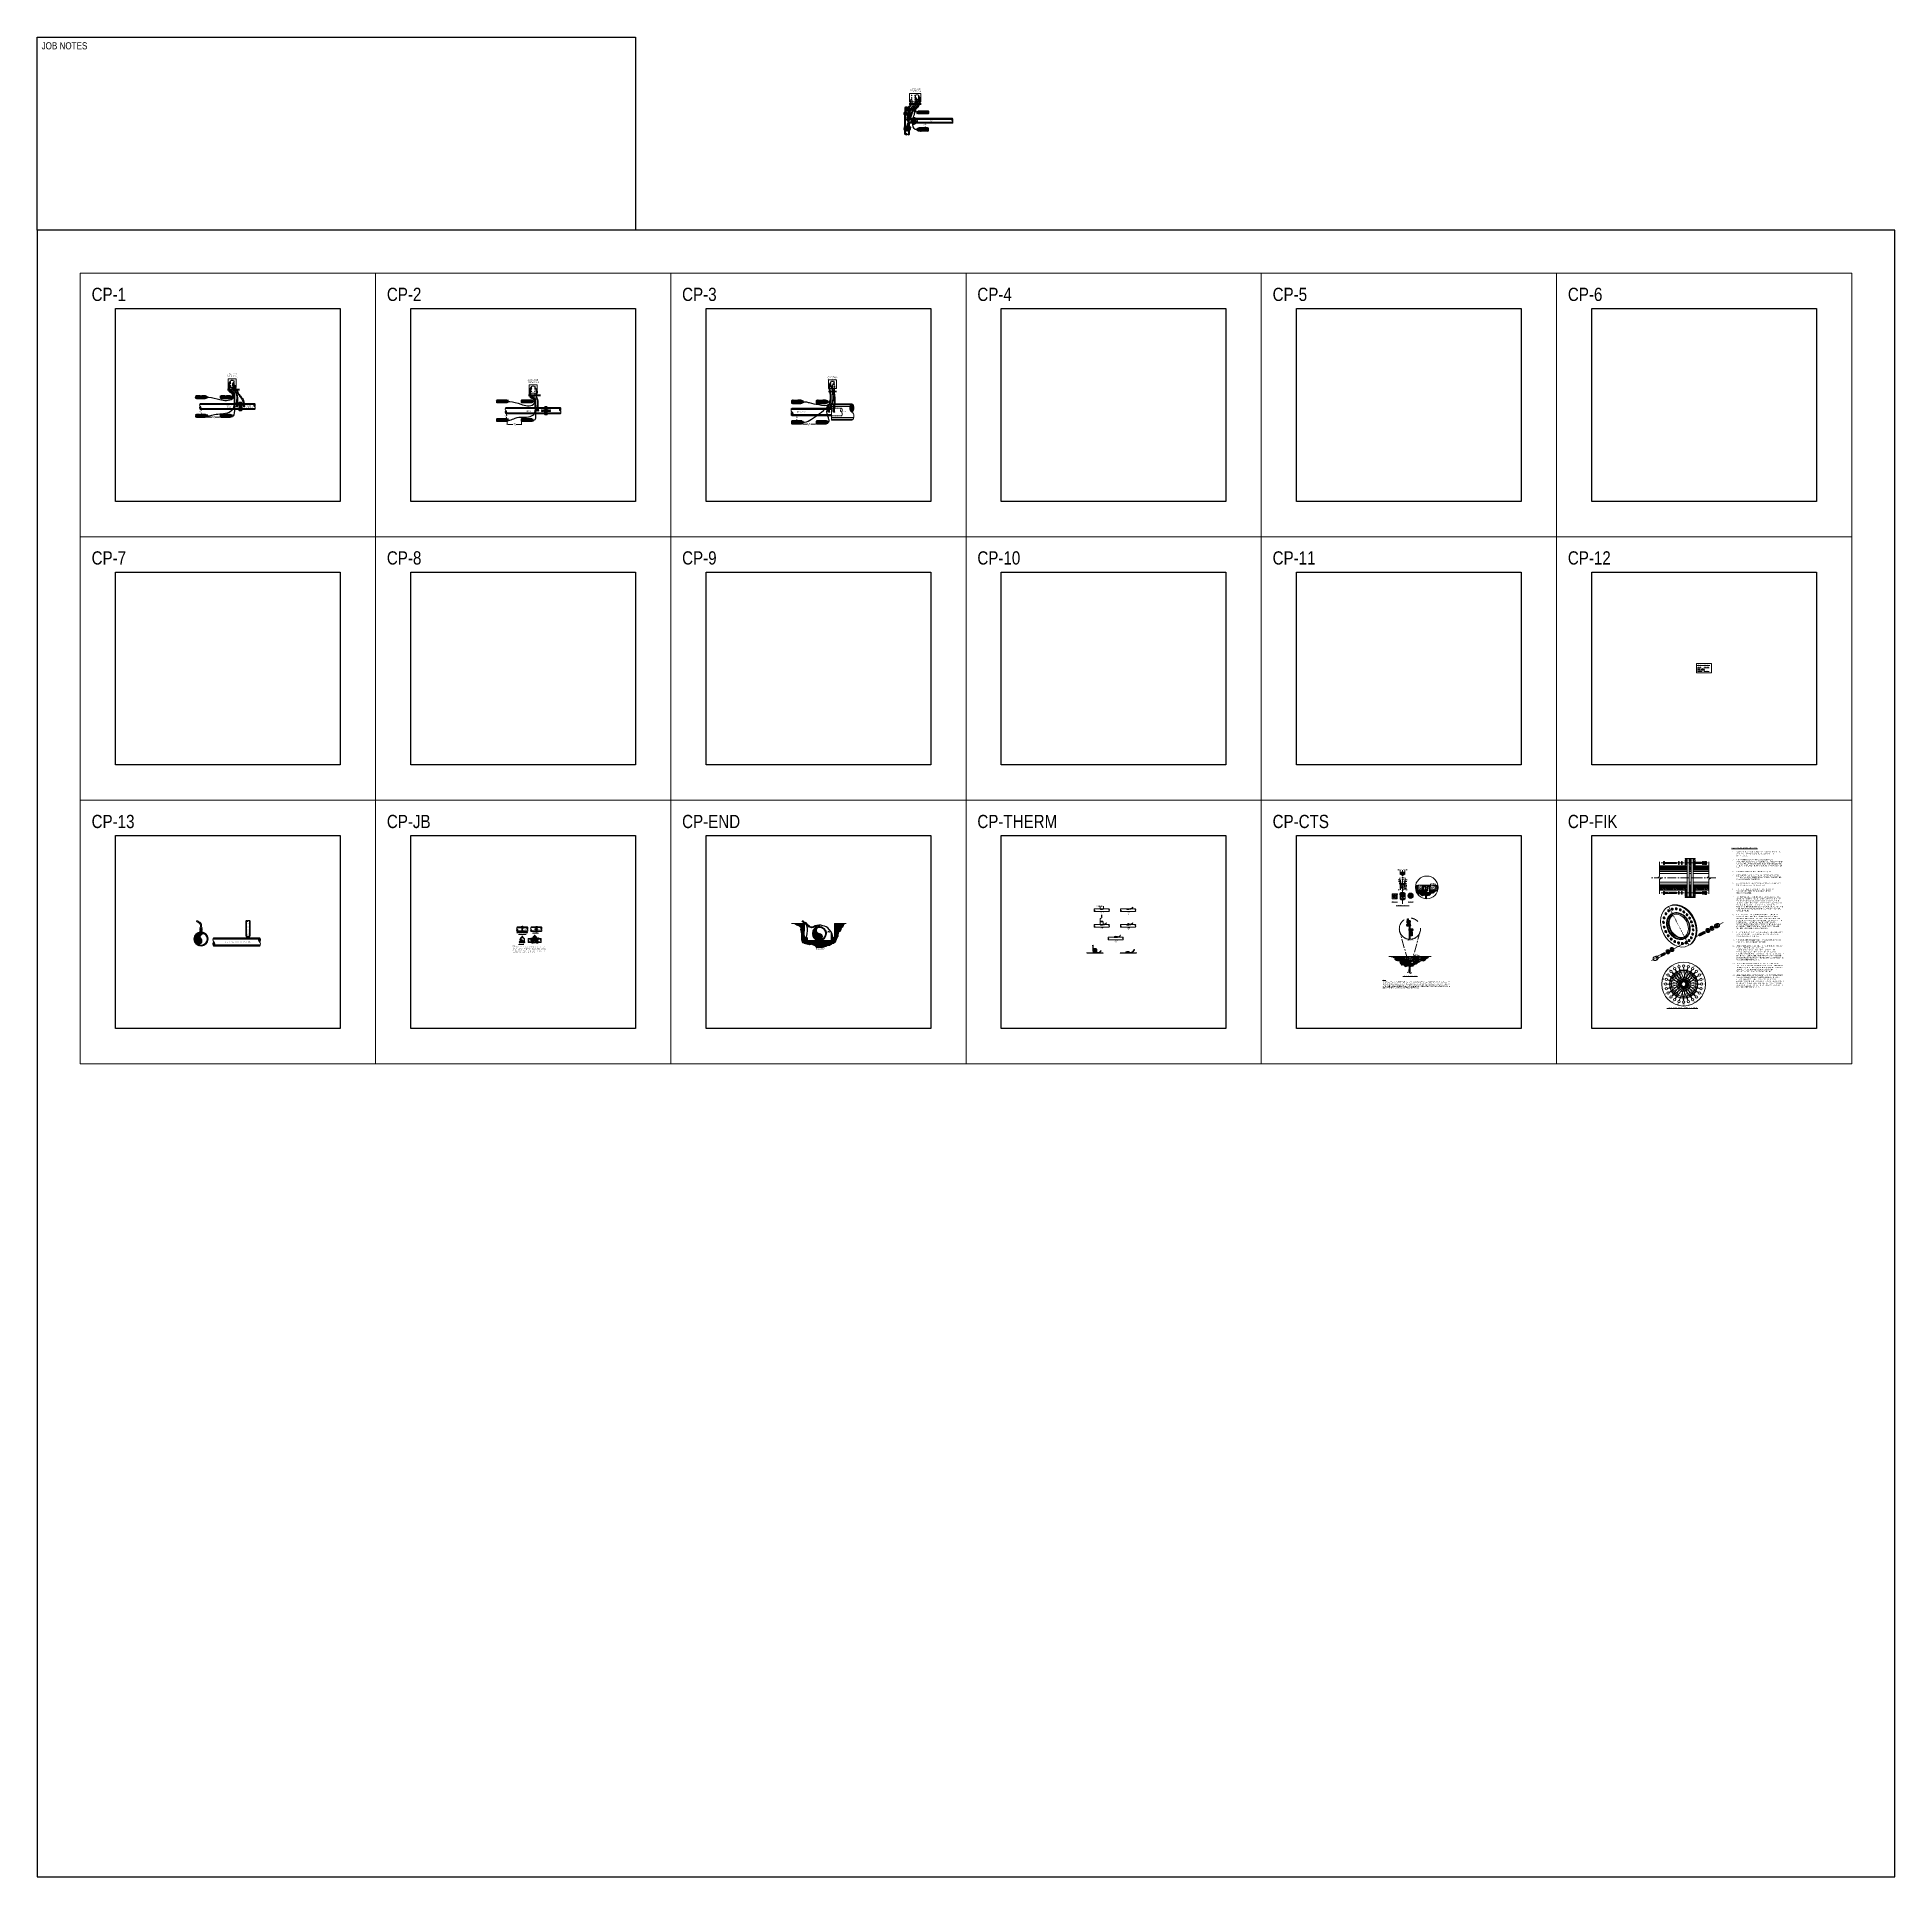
# Model space of a CAD drawing. Header units: inches. Extents: x 0 to 4744, y 0 to 4696.
import ezdxf

# ---------------------------------------------------------------- set-up
doc = ezdxf.new("R2010")
doc.units = ezdxf.units.IN
doc.header["$LTSCALE"] = 0.2
doc.header["$MEASUREMENT"] = 0
for name, pattern in [('CENTER2', [1.125, 0.75, -0.125, 0.125, -0.125]), ('DASHED', [0.75, 0.5, -0.25]), ('HIDDEN', [0.375, 0.25, -0.125])]:
    doc.linetypes.add(name, pattern=pattern)
for name, color, linetype, lineweight in [('--WORK--', 1, 'Continuous', 0), ('E-WELD', 52, 'Continuous', 15), ('E-WIRE-BACK', 53, 'HIDDEN', 25), ('E-WIRE-LEAD', 50, 'Continuous', 25), ('G-ANNO', 122, 'Continuous', 20), ('G-ANNO-DIMS', 3, 'Continuous', 20), ('G-DIMS-JOG', 6, 'Continuous', 20), ('MS-LABL-1', 142, 'Continuous', 13), ('MS-LABL-2', 30, 'Continuous', 25), ('O-CONC', 253, 'Continuous', 15), ('O-ERTH', 33, 'Continuous', 20), ('O-MISC', 7, 'Continuous', 15), ('U-PIPE', 4, 'Continuous', 15), ('U-PIPE-FIK', 221, 'Continuous', 20), ('UNDRL', 1, 'Continuous', 0)]:
    doc.layers.add(name, color=color, linetype=linetype, lineweight=lineweight)
doc.layers.add('E-ANDS', color=171, linetype='Continuous')
doc.styles.get("Standard").update_dxf_attribs({"font": 'ARIALN.TTF'})
doc.dimstyles.get("Standard").update_dxf_attribs({"dimtxt": 2, "dimasz": 3, "dimexe": 0.18, "dimexo": 0.0625, "dimgap": 0.09, "dimtad": 0, "dimtih": 1, "dimtoh": 1, "dimdec": 4, "dimzin": 0, "dimdsep": 46, "dimlunit": 4, "dimtxsty": 'Standard', "dimcen": 0.09, "dimclrd": 256, "dimclre": 256, "dimclrt": 256, "dimadec": 0, "dimazin": 0, "dimtfac": 1, "dimtdec": 4, "dimtofl": 0, "dimtmove": 0, "dimatfit": 3, "dimfxl": 1, "dimtolj": 1, "dimtzin": 0, "dimlwd": -1, "dimlwe": -1, "dimarcsym": 0})
pattern_1 = [(105, (952.4833, 1851.90605), (-0.072445042, -0.0194115904), [])]
pattern_2 = [(105, (952.4833, 1851.64406), (-0.072445042, -0.0194115904), [])]
pattern_3 = [(105, (952.4833, 1852.32403), (-0.072445042, -0.0194115904), [])]
pattern_4 = [(105, (952.4833, 1851.18762), (-0.072445042, -0.0194115904), [])]
pattern_5 = [(105, (952.4833, 1850.33618), (-0.072445042, -0.0194115904), [])]
pattern_6 = [(105, (952.4833, 1849.3974), (-0.072445042, -0.0194115904), [])]
pattern_7 = [(105, (952.4833, 1848.45862), (-0.072445042, -0.0194115904), [])]
pattern_8 = [(105, (952.4833, 1847.51983), (-0.072445042, -0.0194115904), [])]
pattern_9 = [(105, (952.4833, 1846.58105), (-0.072445042, -0.0194115904), [])]
pattern_10 = [(105, (916.80963, 1851.597336), (-0.072445042, -0.0194115904), [])]
pattern_11 = [(105, (916.80963, 1851.335344), (-0.072445042, -0.0194115904), [])]
pattern_12 = [(105, (916.80963, 1852.015315), (-0.072445042, -0.0194115904), [])]
pattern_13 = [(105, (916.80963, 1850.8789), (-0.072445042, -0.0194115904), [])]
pattern_14 = [(105, (916.80963, 1850.027466), (-0.072445042, -0.0194115904), [])]
pattern_15 = [(105, (916.80963, 1849.08868), (-0.072445042, -0.0194115904), [])]
pattern_16 = [(105, (916.80963, 1848.1499), (-0.072445042, -0.0194115904), [])]
pattern_17 = [(105, (916.80963, 1847.21112), (-0.072445042, -0.0194115904), [])]
pattern_18 = [(105, (916.80963, 1846.27233), (-0.072445042, -0.0194115904), [])]
pattern_19 = [(195, (1755.61684, 2127.639), (0.016501774, -0.06158546), [])]
pattern_20 = [(105, (712.7313, 1422.55424), (-0.122883051, -0.032926414), [])]
pattern_21 = [(105, (701.23178, 1422.55424), (-0.122883051, -0.032926414), [])]
pattern_22 = [(135, (3727.8114, 1344.01), (-3.300161, -3.300161), []), (135, (3727.8114, 1346.21), (-3.300161, -3.300161), [])]
pattern_23 = [(95, (2964.1945, 1866.588), (3.674452, 3.083231), [0.499652, -5.496169]), (40, (2964.1945, 1866.588), (-4.197022, 2.889773), [0.399721, -4.396935]), (145.45144, (2964.5007, 1866.845), (-0.52257, 5.973004), [0.424639, -4.671025]), (91.1842, (2963.2523, 1867.53), (5.80724, 4.247797), [0.74948, -8.244253]), (141.6356, (2963.736, 1867.884), (-0.18587, 8.99181), [0.63696, -7.00654]), (36.1842, (2963.252, 1867.53), (-0.18587, 8.99181), [0.59958, -6.5954]), (66, (2963.959, 1867.7657), (4.708528, 0.915245), [0.499652, -5.496169]), (11, (2963.959, 1867.7657), (-2.269808, 4.56221), [0.399721, -4.396935]), (116.45144, (2964.3513, 1867.842), (2.43872, 5.477454), [0.424639, -4.671025]), (82.5, (2964.1945, 1866.588), (-1.5109013, 1.6254657), [0, -4.343639, 0, -4.463555, 0, -4.41359]), (52.5, (2964.1945, 1866.588), (-0.6187216, 3.097237), [0, -2.5448926, 0, -4.2437084, 0, -1.682161]), (12.5, (2963.144, 1865.5376), (2.6209607, 2.4084595), [0, -1.665506, 0, -5.196378, 0, -6.895193]), (2.5, (2962.673, 1865.0665), (2.27568, 3.218822), [0, -2.165157, 0, -3.450928, 0, -4.896587])]
pattern_24 = [(95, (2922.259, 1684.869), (3.674452, 3.083231), [0.499652, -5.496169]), (40, (2922.259, 1684.869), (-4.197022, 2.889773), [0.399721, -4.396935]), (145.45144, (2922.565, 1685.126), (-0.52257, 5.973004), [0.424639, -4.671025]), (91.1842, (2921.317, 1685.811), (5.80724, 4.247797), [0.74948, -8.244253]), (141.6356, (2921.801, 1686.165), (-0.18587, 8.99181), [0.63696, -7.00654]), (36.1842, (2921.317, 1685.811), (-0.18587, 8.99181), [0.59958, -6.5954]), (66, (2922.0234, 1686.0468), (4.708528, 0.915245), [0.499652, -5.496169]), (11, (2922.0234, 1686.047), (-2.269808, 4.56221), [0.399721, -4.396935]), (116.45144, (2922.4158, 1686.123), (2.43872, 5.477454), [0.424639, -4.671025]), (82.5, (2922.2589, 1684.869), (-1.5109013, 1.6254657), [0, -4.343639, 0, -4.463555, 0, -4.41359]), (52.5, (2922.259, 1684.869), (-0.6187216, 3.097237), [0, -2.5448926, 0, -4.2437084, 0, -1.682161]), (12.5, (2921.2084, 1683.8186), (2.6209607, 2.4084595), [0, -1.665506, 0, -5.196378, 0, -6.895193]), (2.5, (2920.7373, 1683.3475), (2.27568, 3.218822), [0, -2.165157, 0, -3.450928, 0, -4.896587])]
pattern_25 = [(135, (134.4143, 10.84907), (-0.029684018, -0.029684018), [])]
pattern_26 = [(285, (1628.58182, -850.08786), (0.193421228, 0.051827062), [])]
pattern_27 = [(105, (-1481.26328, 858.08875), (-0.193421356, -0.051827096), [])]
pattern_28 = [(225, (1364.071, 1830.4432), (1.8561553, -1.8561553), []), (225, (1362.8334, 1830.4432), (1.8561553, -1.8561553), [])]
pattern_29 = [(217.5, (1635.7619, 620.3028), (0.03406715, -1.04203683), [0, -0.82202431, 0, -0.9193693, 0, -0.87880889]), (187.5, (1635.7619, 620.3028), (-0.9571049, -1.52623203), [0, -0.44346049, 0, -0.7409035, 0, -0.28392287]), (147.5, (1636.4271, 620.3028), (-1.68414495, -0.00306045), [0, -0.27040273, 0, -0.97344985, 0, -1.27089285]), (137.5, (1636.4271, 620.3028), (-1.6257297, -0.47465175), [0, -0.13520137, 0, -0.63815045, 0, -0.73008738])]
pattern_30 = [(15, (2859.29862, 5689.04809), (-0.038870296, 0.145065921), [])]
pattern_31 = [(285, (3426.97557, 3844.856), (0.145065921, 0.038870296), [])]
pattern_32 = [(135, (-1015.8077, 3841.14934), (-0.33423339, -0.33423339), [])]
pattern_33 = [(135, (1802.482115, 729.05232), (-0.02226299851, -0.02226299851), [])]

# ---------------------------------------------------------------- blocks, each defined once
blk = doc.blocks.new('*D1')
at = {"layer": 'Defpoints', "color": 0, "transparency": 16777216}
for p in [(2015.4, 2408.1), (2027.2, 2413.1), (2027.2, 2395.5)]:
    blk.add_point(p, dxfattribs=at)
at = {"layer": 'G-ANNO-DIMS', "transparency": 16777216}
for p, q in [((2015.4, 2408.6), (2015.4, 2413.6)), ((2019.9, 2413.1), (2022.7, 2413.1)), ((2027.2, 2396), (2027.2, 2413.6))]:
    blk.add_line(p, q, dxfattribs=at)
for points in [[(2019.9, 2413.9), (2019.9, 2412.4), (2015.4, 2413.1)], [(2022.7, 2413.9), (2022.7, 2412.4), (2027.2, 2413.1)]]:
    blk.add_solid(points, dxfattribs=at)
at = {"layer": 'G-ANNO-DIMS', "transparency": 16777216, "insert": (2021.3, 2413.1), "char_height": 2, "attachment_point": 5}
blk.add_mtext("\\A1;{\\H1.5x;1' MIN.\\PTYP.}", dxfattribs=at)
blk = doc.blocks.new('*D2')
at = {"layer": 'Defpoints', "color": 0, "transparency": 16777216}
for p in [(417.9, 3745.4), (418.8, 3745.4), (418.8, 3733.4)]:
    blk.add_point(p, dxfattribs=at)
at = {"layer": 'G-ANNO-DIMS', "transparency": 16777216}
for p, q in [((418.4, 3745.4), (419.3, 3745.4)), ((418.8, 3743.4), (418.8, 3742.2)), ((418.8, 3735.4), (418.8, 3736.6))]:
    blk.add_line(p, q, dxfattribs=at)
for points in [[(418.5, 3743.4), (419.1, 3743.4), (418.8, 3745.4)], [(418.5, 3735.4), (419.1, 3735.4), (418.8, 3733.4)]]:
    blk.add_solid(points, dxfattribs=at)
at = {"layer": 'G-ANNO-DIMS', "transparency": 16777216, "insert": (418.8, 3739.4), "char_height": 2, "attachment_point": 5}
blk.add_mtext("\\A1;1' MIN.\\PTYP.", dxfattribs=at)
blk = doc.blocks.new('*D3')
at = {"layer": 'Defpoints', "color": 0, "transparency": 16777216}
for p in [(432, 3728.6), (468, 3728.5), (468, 3726.2)]:
    blk.add_point(p, dxfattribs=at)
at = {"layer": 'G-ANNO-DIMS', "transparency": 16777216}
for p, q in [((432, 3728.1), (432, 3725.7)), ((434, 3726.2), (445.9, 3726.2)), ((466, 3726.2), (454.4, 3726.2)), ((468, 3728), (468, 3725.7))]:
    blk.add_line(p, q, dxfattribs=at)
for points in [[(434, 3726.5), (434, 3725.9), (432, 3726.2)], [(466, 3726.5), (466, 3725.9), (468, 3726.2)]]:
    blk.add_solid(points, dxfattribs=at)
at = {"layer": 'G-ANNO-DIMS', "transparency": 16777216, "insert": (450.2, 3726.2), "char_height": 2, "attachment_point": 5}
blk.add_mtext("\\A1;3' MIN.\\PTYP.", dxfattribs=at)
blk = doc.blocks.new('*D5')
at = {"layer": 'Defpoints', "color": 0, "transparency": 16777216}
for p in [(1939.4, 3729.3), (1940.2, 3729.3), (1940.2, 3717.3)]:
    blk.add_point(p, dxfattribs=at)
at = {"layer": 'G-ANNO-DIMS', "transparency": 16777216}
for p, q in [((1939.4, 3729.3), (1940.2, 3729.3)), ((1940.2, 3727.3), (1940.2, 3726.1)), ((1940.2, 3719.3), (1940.2, 3720.6))]:
    blk.add_line(p, q, dxfattribs=at)
for points in [[(1939.9, 3727.3), (1940.6, 3727.3), (1940.2, 3729.3)], [(1939.9, 3719.3), (1940.6, 3719.3), (1940.2, 3717.3)]]:
    blk.add_solid(points, dxfattribs=at)
at = {"layer": 'G-ANNO-DIMS', "transparency": 16777216, "insert": (1940.2, 3723.3), "char_height": 2, "attachment_point": 5}
blk.add_mtext("\\A1;1' MIN.\\PTYP.", dxfattribs=at)
blk = doc.blocks.new('*D6')
at = {"layer": 'Defpoints', "color": 0, "transparency": 16777216}
for p in [(1953.3, 3712), (1953.3, 3708.3), (1989.3, 3712.1)]:
    blk.add_point(p, dxfattribs=at)
at = {"layer": 'G-ANNO-DIMS', "transparency": 16777216}
for p, q in [((1953.3, 3712), (1953.3, 3708.3)), ((1955.3, 3708.3), (1966.7, 3708.3)), ((1987.3, 3708.3), (1975.3, 3708.3)), ((1989.3, 3712.1), (1989.3, 3708.3))]:
    blk.add_line(p, q, dxfattribs=at)
for points in [[(1955.3, 3708.6), (1955.3, 3708), (1953.3, 3708.3)], [(1987.3, 3708.6), (1987.3, 3708), (1989.3, 3708.3)]]:
    blk.add_solid(points, dxfattribs=at)
at = {"layer": 'G-ANNO-DIMS', "transparency": 16777216, "insert": (1971, 3708.3), "char_height": 2, "attachment_point": 5}
blk.add_mtext("\\A1;3' MIN.\\PTYP.", dxfattribs=at)
blk = doc.blocks.new('*D9')
at = {"layer": 'Defpoints', "color": 0, "transparency": 16777216}
for p in [(1197.3, 3734.6), (1198.1, 3734.6), (1198.1, 3722.6)]:
    blk.add_point(p, dxfattribs=at)
at = {"layer": 'G-ANNO-DIMS', "transparency": 16777216}
for p, q in [((1197.8, 3734.6), (1198.6, 3734.6)), ((1198.1, 3732.6), (1198.1, 3731.4)), ((1198.1, 3724.6), (1198.1, 3725.9))]:
    blk.add_line(p, q, dxfattribs=at)
for points in [[(1197.8, 3732.6), (1198.5, 3732.6), (1198.1, 3734.6)], [(1197.8, 3724.6), (1198.5, 3724.6), (1198.1, 3722.6)]]:
    blk.add_solid(points, dxfattribs=at)
at = {"layer": 'G-ANNO-DIMS', "transparency": 16777216, "insert": (1198.1, 3728.7), "char_height": 2, "attachment_point": 5}
blk.add_mtext("\\A1;1' MIN.\\PTYP.", dxfattribs=at)
blk = doc.blocks.new('*D10')
at = {"layer": 'Defpoints', "color": 0, "transparency": 16777216}
for p in [(1200.5, 3716.3), (1236.7, 3716.7), (1236.7, 3707.5)]:
    blk.add_point(p, dxfattribs=at)
at = {"layer": 'G-ANNO-DIMS', "transparency": 16777216}
for p, q in [((1200.5, 3715.8), (1200.5, 3707)), ((1202.5, 3707.5), (1214.4, 3707.5)), ((1234.7, 3707.5), (1223, 3707.5)), ((1236.7, 3716.2), (1236.7, 3707))]:
    blk.add_line(p, q, dxfattribs=at)
for points in [[(1202.5, 3707.9), (1202.5, 3707.2), (1200.5, 3707.5)], [(1234.7, 3707.9), (1234.7, 3707.2), (1236.7, 3707.5)]]:
    blk.add_solid(points, dxfattribs=at)
at = {"layer": 'G-ANNO-DIMS', "transparency": 16777216, "insert": (1218.7, 3707.5), "char_height": 2, "attachment_point": 5}
blk.add_mtext("\\A1;3' MIN.\\PTYP.", dxfattribs=at)
blk = doc.blocks.new('*U11')
at = {"layer": 'U-PIPE-FIK'}
blk.add_circle((0, 0), 3, dxfattribs=at)
blk = doc.blocks.new('*U12')
at = {"layer": 'U-PIPE', "color": 0, "linetype": 'ByBlock', "lineweight": -2, "transparency": 16777216}
for p, rotation in [((484.5, 1091.6), 74.99999999999996), ((489.1, 1102.7), 59.99999999999999), ((496.4, 1112.2), 44.99999999999996), ((505.9, 1119.6), 29.99999999999998), ((517, 1124.2), 14.99999999999994), ((540.8, 1124.2), 345), ((551.9, 1119.6), 329.9999999999999), ((561.4, 1112.3), 314.9999999999999), ((568.8, 1102.8), 299.9999999999999), ((573.4, 1091.7), 285), ((482.9, 1079.7), 89.99999999999997), ((484.5, 1067.8), 105), ((489.1, 1056.7), 120), ((496.4, 1047.2), 134.9999999999999), ((506, 1039.9), 150), ((552, 1039.9), 209.9999999999999), ((561.5, 1047.2), 225), ((568.8, 1056.8), 240), ((573.4, 1067.9), 255), ((574.9, 1079.8), 269.9999999999999), ((517.1, 1035.3), 165), ((529, 1033.7), 180), ((540.9, 1035.3), 194.9999999999999)]:
    blk.add_blockref('*U11', p, dxfattribs=dict(at, rotation=rotation))
blk.add_blockref('*U11', (528.9, 1125.7), dxfattribs=at)
blk = doc.blocks.new('*D20')
at = {"layer": 'Defpoints', "color": 0, "transparency": 16777216}
for p in [(2714.3, 2470.7), (2722.6, 2478.2), (2722.6, 2470.7)]:
    blk.add_point(p, dxfattribs=at)
at = {"layer": 'G-ANNO-DIMS', "transparency": 16777216}
for p, q in [((2714.3, 2478.2), (2710.4, 2478.2)), ((2714.3, 2470.7), (2714.3, 2478.2)), ((2719.6, 2478.2), (2717.3, 2478.2)), ((2722.6, 2470.7), (2722.6, 2478.2))]:
    blk.add_line(p, q, dxfattribs=at)
for points in [[(2717.3, 2478.7), (2717.3, 2477.7), (2714.3, 2478.2)], [(2719.6, 2478.7), (2719.6, 2477.7), (2722.6, 2478.2)]]:
    blk.add_solid(points, dxfattribs=at)
at = {"layer": 'G-ANNO-DIMS', "transparency": 16777216, "insert": (2706.6, 2478.2), "char_height": 2, "attachment_point": 5}
blk.add_mtext('\\A1;3" - 4"', dxfattribs=at)
blk = doc.blocks.new('*D21')
at = {"layer": 'Defpoints', "color": 0, "transparency": 16777216}
for p in [(3479.6, 2535.4), (3493.6, 2549.9), (3493.6, 2535.4)]:
    blk.add_point(p, dxfattribs=at)
at = {"layer": 'G-ANNO-DIMS', "transparency": 16777216}
for p, q in [((3479.6, 2535.4), (3479.6, 2549.9)), ((3482.6, 2549.9), (3483.1, 2549.9)), ((3490.6, 2549.9), (3490.3, 2549.9)), ((3493.6, 2535.4), (3493.6, 2549.9))]:
    blk.add_line(p, q, dxfattribs=at)
for points in [[(3482.6, 2550.4), (3482.6, 2549.4), (3479.6, 2549.9)], [(3490.6, 2550.4), (3490.6, 2549.4), (3493.6, 2549.9)]]:
    blk.add_solid(points, dxfattribs=at)
at = {"layer": 'G-ANNO-DIMS', "transparency": 16777216, "insert": (3486.7, 2549.9), "char_height": 2, "width": 3.683, "attachment_point": 5}
blk.add_mtext('\\A1;13-{\\H0.5x;\\S3#16;}" ', dxfattribs=at)
blk = doc.blocks.new('*D22')
at = {"layer": 'Defpoints', "color": 0, "transparency": 16777216}
for p in [(3482.1, 2534.6), (3491.4, 2540.9), (3491.4, 2534.9)]:
    blk.add_point(p, dxfattribs=at)
at = {"layer": 'G-ANNO-DIMS', "transparency": 16777216}
for p, q in [((3479.1, 2540.9), (3476.1, 2540.9)), ((3482.1, 2534.6), (3482.1, 2540.9)), ((3491.4, 2534.9), (3491.4, 2540.9)), ((3494.4, 2540.9), (3497.4, 2540.9))]:
    blk.add_line(p, q, dxfattribs=at)
for points in [[(3479.1, 2541.4), (3479.1, 2540.4), (3482.1, 2540.9)], [(3494.4, 2541.4), (3494.4, 2540.4), (3491.4, 2540.9)]]:
    blk.add_solid(points, dxfattribs=at)
at = {"layer": 'G-ANNO-DIMS', "transparency": 16777216, "insert": (3487.2, 2540.9), "char_height": 2, "attachment_point": 5}
blk.add_mtext('\\A1;9{\\H1x;\\S1/4;}"', dxfattribs=at)
blk = doc.blocks.new('*D14')
at = {"layer": 'Defpoints', "color": 0, "transparency": 16777216}
for p in [(3481.2, 2523.4), (3492, 2523.4), (3492, 2519.5)]:
    blk.add_point(p, dxfattribs=at)
at = {"layer": 'G-ANNO-DIMS', "transparency": 16777216}
for p, q in [((3478.2, 2519.5), (3475.2, 2519.5)), ((3481.2, 2523.4), (3481.2, 2519.5)), ((3492, 2523.4), (3492, 2519.5)), ((3495, 2519.5), (3498, 2519.5))]:
    blk.add_line(p, q, dxfattribs=at)
for points in [[(3478.2, 2520), (3478.2, 2519), (3481.2, 2519.5)], [(3495, 2520), (3495, 2519), (3492, 2519.5)]]:
    blk.add_solid(points, dxfattribs=at)
at = {"layer": 'G-ANNO-DIMS', "transparency": 16777216, "insert": (3486.8, 2519.5), "char_height": 2, "width": 8.561, "attachment_point": 5}
blk.add_mtext('\\A1;10-{\\H0.5x;\\S3#8;}"', dxfattribs=at)
blk = doc.blocks.new('*D23')
at = {"layer": 'Defpoints', "color": 0, "transparency": 16777216}
for p in [(3481, 2535.4), (3492.2, 2545.3), (3492.2, 2535.4)]:
    blk.add_point(p, dxfattribs=at)
at = {"layer": 'G-ANNO-DIMS', "transparency": 16777216}
for p, q in [((3478, 2545.3), (3475, 2545.3)), ((3481, 2535.4), (3481, 2545.3)), ((3492.2, 2535.4), (3492.2, 2545.3)), ((3495.2, 2545.3), (3498.2, 2545.3))]:
    blk.add_line(p, q, dxfattribs=at)
for points in [[(3478, 2545.8), (3478, 2544.8), (3481, 2545.3)], [(3495.2, 2545.8), (3495.2, 2544.8), (3492.2, 2545.3)]]:
    blk.add_solid(points, dxfattribs=at)
at = {"layer": 'G-ANNO-DIMS', "transparency": 16777216, "insert": (3486.7, 2545.3), "char_height": 2, "attachment_point": 5}
blk.add_mtext('\\A1;11-{\\H0.5x;\\S3#16;}"', dxfattribs=at)
blk = doc.blocks.new('*D15')
at = {"layer": 'Defpoints', "color": 0, "transparency": 16777216}
for p in [(3493.1, 2523.4), (3493.6, 2535.4), (3496.3, 2523.4)]:
    blk.add_point(p, dxfattribs=at)
at = {"layer": 'G-ANNO-DIMS', "transparency": 16777216}
for p, q in [((3493.1, 2523.4), (3496.3, 2523.4)), ((3493.6, 2535.4), (3496.3, 2535.4)), ((3496.3, 2532.4), (3496.3, 2530.1)), ((3496.3, 2526.4), (3496.3, 2527.9))]:
    blk.add_line(p, q, dxfattribs=at)
for points in [[(3495.8, 2532.4), (3496.8, 2532.4), (3496.3, 2535.4)], [(3495.8, 2526.4), (3496.8, 2526.4), (3496.3, 2523.4)]]:
    blk.add_solid(points, dxfattribs=at)
at = {"layer": 'G-ANNO-DIMS', "transparency": 16777216, "insert": (3496.3, 2529), "char_height": 2, "attachment_point": 5}
blk.add_mtext('\\A1;12"', dxfattribs=at)
blk = doc.blocks.new('*D13')
at = {"layer": 'Defpoints', "color": 0, "transparency": 16777216}
for p in [(3557.9, 2534.8), (3557.9, 2531.4), (3569.7, 2531.4)]:
    blk.add_point(p, dxfattribs=at)
at = {"layer": 'G-ANNO-DIMS', "transparency": 16777216}
for p, q in [((3557.9, 2531.4), (3557.9, 2534.8)), ((3560.9, 2534.8), (3562.3, 2534.8)), ((3566.7, 2534.8), (3564.8, 2534.8)), ((3569.7, 2531.4), (3569.7, 2534.8))]:
    blk.add_line(p, q, dxfattribs=at)
for points in [[(3560.9, 2535.3), (3560.9, 2534.3), (3557.9, 2534.8)], [(3566.7, 2535.3), (3566.7, 2534.3), (3569.7, 2534.8)]]:
    blk.add_solid(points, dxfattribs=at)
at = {"layer": 'G-ANNO-DIMS', "transparency": 16777216, "insert": (3563.6, 2534.8), "char_height": 2, "attachment_point": 5}
blk.add_mtext('\\A1;6"', dxfattribs=at)
blk = doc.blocks.new('*D19')
at = {"layer": 'Defpoints', "color": 0, "transparency": 16777216}
for p in [(3569.7, 2531.4), (3569.7, 2519.6), (3572.7, 2531.4)]:
    blk.add_point(p, dxfattribs=at)
at = {"layer": 'G-ANNO-DIMS', "transparency": 16777216}
for p, q in [((3569.7, 2531.4), (3572.7, 2531.4)), ((3569.7, 2519.6), (3572.7, 2519.6)), ((3572.7, 2528.4), (3572.7, 2526.7)), ((3572.7, 2522.6), (3572.7, 2524.5))]:
    blk.add_line(p, q, dxfattribs=at)
for points in [[(3572.2, 2528.4), (3573.2, 2528.4), (3572.7, 2531.4)], [(3572.2, 2522.6), (3573.2, 2522.6), (3572.7, 2519.6)]]:
    blk.add_solid(points, dxfattribs=at)
at = {"layer": 'G-ANNO-DIMS', "transparency": 16777216, "insert": (3572.7, 2525.6), "char_height": 2, "attachment_point": 5}
blk.add_mtext('\\A1;6"', dxfattribs=at)
blk = doc.blocks.new('*D16')
at = {"layer": 'Defpoints', "color": 0, "transparency": 16777216}
for p in [(3516, 2353.1), (3516, 2349.7), (3527.7, 2349.7)]:
    blk.add_point(p, dxfattribs=at)
at = {"layer": 'G-ANNO-DIMS', "transparency": 16777216}
for p, q in [((3516, 2349.7), (3516, 2353.1)), ((3519, 2353.1), (3520.4, 2353.1)), ((3524.7, 2353.1), (3522.9, 2353.1)), ((3527.7, 2349.7), (3527.7, 2353.1))]:
    blk.add_line(p, q, dxfattribs=at)
for points in [[(3519, 2353.6), (3519, 2352.6), (3516, 2353.1)], [(3524.7, 2353.6), (3524.7, 2352.6), (3527.7, 2353.1)]]:
    blk.add_solid(points, dxfattribs=at)
at = {"layer": 'G-ANNO-DIMS', "transparency": 16777216, "insert": (3521.6, 2353.1), "char_height": 2, "attachment_point": 5}
blk.add_mtext('\\A1;6"', dxfattribs=at)
blk = doc.blocks.new('*D17')
at = {"layer": 'Defpoints', "color": 0, "transparency": 16777216}
for p in [(3527.7, 2349.7), (3527.7, 2337.8), (3530.8, 2349.7)]:
    blk.add_point(p, dxfattribs=at)
at = {"layer": 'G-ANNO-DIMS', "transparency": 16777216}
for p, q in [((3527.7, 2349.7), (3530.8, 2349.7)), ((3527.7, 2337.8), (3530.8, 2337.8)), ((3530.8, 2346.7), (3530.8, 2345)), ((3530.8, 2340.8), (3530.8, 2342.8))]:
    blk.add_line(p, q, dxfattribs=at)
for points in [[(3530.3, 2346.7), (3531.3, 2346.7), (3530.8, 2349.7)], [(3530.3, 2340.8), (3531.3, 2340.8), (3530.8, 2337.8)]]:
    blk.add_solid(points, dxfattribs=at)
at = {"layer": 'G-ANNO-DIMS', "transparency": 16777216, "insert": (3530.8, 2343.9), "char_height": 2, "attachment_point": 5}
blk.add_mtext('\\A1;6"', dxfattribs=at)
blk = doc.blocks.new('*D18')
at = {"layer": 'Defpoints', "color": 0, "transparency": 16777216}
for p in [(3480.7, 2562.2), (3492.6, 2571), (3492.6, 2562.2)]:
    blk.add_point(p, dxfattribs=at)
at = {"layer": 'G-ANNO-DIMS', "transparency": 16777216}
for p, q in [((3477.7, 2571), (3474.7, 2571)), ((3480.7, 2562.2), (3480.7, 2571)), ((3492.6, 2562.2), (3492.6, 2571)), ((3495.6, 2571), (3498.6, 2571))]:
    blk.add_line(p, q, dxfattribs=at)
for points in [[(3477.7, 2571.5), (3477.7, 2570.5), (3480.7, 2571)], [(3495.6, 2571.5), (3495.6, 2570.5), (3492.6, 2571)]]:
    blk.add_solid(points, dxfattribs=at)
at = {"layer": 'G-ANNO-DIMS', "transparency": 16777216, "insert": (3486.6, 2571), "char_height": 2, "attachment_point": 5}
blk.add_mtext('\\A1;11-1/8"', dxfattribs=at)
blk = doc.blocks.new('ANDS-MAG-HP')
at = {"layer": 'E-ANDS'}
h = blk.add_hatch(dxfattribs=at)
h.set_pattern_fill('AR-SAND', color=256, scale=0.540805, angle=180)
h.set_pattern_definition([(217.5, (-670.8985, -3913.9322), (0.03406715, -1.04203683), [0, -0.82202431, 0, -0.9193693, 0, -0.87880889]), (187.5, (-670.8985, -3913.9322), (-0.9571049, -1.52623203), [0, -0.44346049, 0, -0.7409035, 0, -0.28392287]), (147.5, (-670.2333, -3913.9322), (-1.68414495, -0.00306045), [0, -0.27040273, 0, -0.97344985, 0, -1.27089285]), (137.5, (-670.2333, -3913.9322), (-1.6257297, -0.47465175), [0, -0.13520137, 0, -0.63815045, 0, -0.73008738])])
edge = h.paths.add_edge_path()
edge.add_spline(control_points=[(2.3, -1), (2.4, -1.2), (2.5, -3), (4.1, -4.3), (13.1, -3.8), (15.4, -3.8), (19.1, -3.8), (22.3, -4.1), (25.5, -3.7), (28, -4.3), (29.8, -2.6), (29.3, -0.7), (29.4, 1), (29.6, 2.8), (27.6, 4.1), (24.5, 3.8), (20.5, 3.9), (16, 3.8), (13.1, 3.9), (4.3, 4.2), (2.3, 3.1), (2.5, 0.9), (2.2, 1), (2.1, 1)], knot_values=[3.646687, 3.646687, 3.646687, 3.646687, 5.791618, 7.839043, 14.76296, 18.68407, 23.368051, 29.587928, 32.974753, 37.700714, 39.506322, 42.772352, 45.002972, 47.628894, 49.82783, 54.607545, 60.630862, 68.286939, 71.988659, 78.894675, 81.183384, 83.78706, 84.213305, 84.213305, 84.213305, 84.213305], degree=3, periodic=0)
edge.add_spline(control_points=[(2.1, 1), (2.1, 0.9), (2.2, 0.8), (2.2, 0.7)], knot_values=[4.387985, 4.387985, 4.387985, 4.387985, 4.676934, 4.676934, 4.676934, 4.676934], degree=3, periodic=0)
edge.add_spline(control_points=[(2.2, 0.7), (2.3, 0.2), (2.3, -0.4), (2.3, -1)], knot_values=[10.481349, 10.481349, 10.481349, 10.481349, 11.669578, 11.669578, 11.669578, 11.669578], degree=3, periodic=0)
h.paths.add_polyline_path([(5.9, 2.5), (26.4, 2.5), (26.4, -2.5), (5.9, -2.5)], flags=16)
h = blk.add_hatch(dxfattribs=at)
h.set_pattern_fill('ANSI32', color=256, scale=7, angle=180)
h.set_pattern_definition([(225, (-2155.9143, -2848.6503), (1.8561553, -1.8561553), []), (225, (-2157.1517, -2848.6503), (1.8561553, -1.8561553), [])])
h.paths.add_polyline_path([(26.4, 2.5), (26.4, -2.5), (5.9, -2.5), (5.9, 2.5)])
blk.add_lwpolyline([(5.9, -2.5), (26.4, -2.5), (26.4, 2.5), (5.9, 2.5)], close=True, dxfattribs=at)
for points in [[(0.1, 2.7), (-0.1, 2.8), (0.1, 2.3), (0.2, 1.5), (0, 1), (0.3, 0.3), (0.1, -0.3), (0.5, -1), (-0.3, -2.5), (0, -2.4)], [(5.9, 0), (3, 0.1), (1.1, 0), (0, 0)], [(0.4, 2.1), (0.9, 1.9), (1.5, 1.2)], [(0.7, 0.9), (1.3, 0.8), (1.9, 0.6), (2.3, 0.6)], [(2.2, -2.6), (2.1, 1.4), (2.2, -1.2), (1.9, 1.4), (2.2, -1.2), (1.6, -2.4)], [(0.6, -0.3), (1.2, -0.2), (1.7, -0.3), (2.2, -0.5)], [(0.6, -1.8), (1.2, -1.3), (1.4, -0.9)], [(2.1, -1.6), (2, -1.7), (2.2, -1.4), (2.2, -1.6), (2, -1.6), (2.2, -1.7), (2.1, -1.6)]]:
    blk.add_spline(points, degree=3, dxfattribs=at)
for points, knots in [([(0, 0.9), (0, 0.7), (0, 0.4), (0, 0), (-0.2, -0.7), (0.3, -1.5), (-0.3, -2.1), (-0.4, -2.4), (-0.3, -2.5)], [2.852706, 2.852706, 2.852706, 2.852706, 3.44866, 4.191072, 4.778365, 6.50375, 7.498802, 7.797316, 7.797316, 7.797316, 7.797316]), ([(-0.1, 2.8), (-0.1, 2.7), (-0.2, 2.5), (0.1, 2.3), (-0.2, 1.8), (0, 1.4), (0.1, 1.2), (0.1, 1.2)], [0, 0, 0, 0, 0.438365, 0.62173, 1.485459, 2.268197, 2.380102, 2.380102, 2.380102, 2.380102]), ([(0.1, 2.7), (0.4, 2.6), (1.2, 2.4), (2.6, 0), (2.3, 3.1), (4.3, 4.2), (13.1, 3.9), (16, 3.8), (20.5, 3.9), (24.5, 3.8), (27.6, 4.1), (29.6, 2.8), (29.4, 1), (29.3, -0.7), (29.8, -2.6), (28, -4.3), (25.5, -3.7), (22.3, -4.1), (19.1, -3.8), (15.4, -3.8), (13.1, -3.8), (4.1, -4.3), (2.4, -2.9), (2.4, -0.2), (1.4, -2), (0.6, -2.3), (0, -2.4)], [0, 0, 0, 0, 1.293516, 4.072932, 6.676608, 8.965318, 15.871334, 19.573053, 27.22913, 33.252447, 38.032162, 40.231098, 42.857021, 45.08764, 48.35367, 50.159278, 54.88524, 58.272064, 64.491941, 69.175922, 73.097032, 80.020949, 82.068374, 84.751423, 85.879805, 88.676925, 88.676925, 88.676925, 88.676925])]:
    blk.add_open_spline(points, degree=3, knots=knots, dxfattribs=at)
blk = doc.blocks.new('PIPE_FIK_FLANGE')
h = blk.add_hatch()
h.set_pattern_fill('ANSI31', color=256, scale=5.041896, angle=180)
h.set_pattern_definition([(225, (900.25115, -4316.7231), (0.44564482, -0.44564482), [])])
h.paths.add_polyline_path([(0, 0, 0.503754), (0, -8, 0.503754)])
h = blk.add_hatch()
h.set_pattern_fill('ANSI31', color=256, scale=1.601955, angle=600)
h.set_pattern_definition(pattern_26)
h.paths.add_polyline_path([(106.4, 8.9), (106.6, 9), (106.6, 9.6), (106.4, 9.8), (106.1, 9.8), (106.1, 8.9)])
h = blk.add_hatch()
h.set_pattern_fill('ANSI31', color=256, scale=1.601955, angle=600)
h.set_pattern_definition(pattern_26)
h.paths.add_polyline_path([(106.4, 6.4), (106.6, 6.5), (106.6, 7.2), (106.4, 7.3), (106.1, 7.3), (106.1, 6.4)])
h = blk.add_hatch()
h.set_pattern_fill('ANSI31', color=256, scale=1.601955, angle=600)
h.set_pattern_definition([(285, (2553.34228, -2168.36648), (0.193421228, 0.051827062), [])])
h.paths.add_polyline_path([(106.4, 2.6), (106.6, 2.8), (106.6, 3.4), (106.4, 3.5), (106.1, 3.5), (106.1, 2.6)])
h = blk.add_hatch()
h.set_pattern_fill('ANSI31', color=256, scale=5.041896)
h.set_pattern_definition([(45, (-761.9258, 4316.7231), (-0.44564482, 0.44564482), [])])
h.paths.add_polyline_path([(138.3, 0, 0.503754), (138.3, 8, 0.503754)])
h = blk.add_hatch()
h.set_pattern_fill('ANSI31', color=256, scale=1.601955, angle=600)
h.set_pattern_definition(pattern_26)
h.paths.add_polyline_path([(106.4, -2.5), (106.6, -2.7), (106.6, -3.3), (106.4, -3.5), (106.1, -3.5), (106.1, -2.5)])
h = blk.add_hatch()
h.set_pattern_fill('ANSI31', color=256, scale=1.601955, angle=600)
h.set_pattern_definition(pattern_26)
h.paths.add_polyline_path([(106.4, -6.3), (106.6, -6.4), (106.6, -7.1), (106.4, -7.2), (106.1, -7.2), (106.1, -6.3)])
h = blk.add_hatch()
h.set_pattern_fill('ANSI31', color=256, scale=1.601955, angle=600)
h.set_pattern_definition(pattern_26)
h.paths.add_polyline_path([(106.4, -8.8), (106.6, -8.9), (106.6, -9.5), (106.4, -9.7), (106.1, -9.7), (106.1, -8.8)])
at = {"layer": 'U-PIPE-FIK'}
h = blk.add_hatch(dxfattribs=at)
h.set_pattern_fill('ANSI31', color=256, scale=0.335836, angle=90)
h.set_pattern_definition(pattern_25)
h.paths.add_polyline_path([(99.4, 8.5), (99.1, 8.5), (99.1, 10.1), (99.4, 10.1)])
h = blk.add_hatch(dxfattribs=at)
h.set_pattern_fill('ANSI31', color=256, scale=0.335836, angle=90)
h.set_pattern_definition(pattern_25)
h.paths.add_polyline_path([(99.4, 6.1), (99.1, 6.1), (99.1, 7.6), (99.4, 7.6)])
h = blk.add_hatch(dxfattribs=at)
h.set_pattern_fill('ANSI31', color=256, scale=0.335836, angle=90)
h.set_pattern_definition(pattern_25)
h.paths.add_polyline_path([(99.4, 2.3), (99.1, 2.3), (99.1, 3.9), (99.4, 3.9)])
h = blk.add_hatch(dxfattribs=at)
h.set_pattern_fill('ANSI31', color=256, scale=0.335836, angle=90)
h.set_pattern_definition([(135, (1628.67254, -850.08786), (-0.0296840177, -0.0296840177), [])])
h.paths.add_polyline_path([(101.6, 10.8), (101.6, -10.8), (102.6, -10.8), (102.6, 10.8)])
h = blk.add_hatch(dxfattribs=at)
h.set_pattern_fill('ANSI31', color=256, scale=0.335836, angle=90)
h.set_pattern_definition(pattern_25)
h.paths.add_polyline_path([(104.8, 8.5), (105, 8.5), (105, 10.1), (104.8, 10.1)])
h = blk.add_hatch(dxfattribs=at)
h.set_pattern_fill('ANSI31', color=256, scale=0.335836, angle=90)
h.set_pattern_definition(pattern_25)
h.paths.add_polyline_path([(104.8, 6.1), (105, 6.1), (105, 7.6), (104.8, 7.6)])
h = blk.add_hatch(dxfattribs=at)
h.set_pattern_fill('ANSI31', color=256, scale=0.335836, angle=90)
h.set_pattern_definition(pattern_25)
h.paths.add_polyline_path([(104.8, 2.3), (105, 2.3), (105, 3.9), (104.8, 3.9)])
h = blk.add_hatch(dxfattribs=at)
h.set_pattern_fill('ANSI31', color=256, scale=0.335836, angle=90)
h.set_pattern_definition(pattern_25)
h.paths.add_polyline_path([(99.4, -3.8), (99.1, -3.8), (99.1, -2.2), (99.4, -2.2)])
h = blk.add_hatch(dxfattribs=at)
h.set_pattern_fill('ANSI31', color=256, scale=0.335836, angle=90)
h.set_pattern_definition(pattern_25)
h.paths.add_polyline_path([(99.4, -7.5), (99.1, -7.5), (99.1, -6), (99.4, -6)])
h = blk.add_hatch(dxfattribs=at)
h.set_pattern_fill('ANSI31', color=256, scale=0.335836, angle=90)
h.set_pattern_definition(pattern_25)
h.paths.add_polyline_path([(99.4, -10), (99.1, -10), (99.1, -8.4), (99.4, -8.4)])
h = blk.add_hatch(dxfattribs=at)
h.set_pattern_fill('ANSI31', color=256, scale=0.335836, angle=90)
h.set_pattern_definition(pattern_25)
h.paths.add_polyline_path([(104.8, -3.8), (105, -3.8), (105, -2.2), (104.8, -2.2)])
h = blk.add_hatch(dxfattribs=at)
h.set_pattern_fill('ANSI31', color=256, scale=0.335836, angle=90)
h.set_pattern_definition(pattern_25)
h.paths.add_polyline_path([(104.8, -7.5), (105, -7.5), (105, -6), (104.8, -6)])
h = blk.add_hatch(dxfattribs=at)
h.set_pattern_fill('ANSI31', color=256, scale=0.335836, angle=90)
h.set_pattern_definition(pattern_25)
h.paths.add_polyline_path([(104.8, -10), (105, -10), (105, -8.4), (104.8, -8.4)])
for p, q in [((-1.8, 5.3), (99.4, 5.3)), ((-1, 7.1), (98.1, 7.1)), ((-0.3, 7.7), (99.4, 7.7)), ((-0.1, 7.9), (99.4, 7.9)), ((0, 8), (99.4, 8)), ((98.2, 9.7), (98.9, 9.7)), ((98.2, 8.9), (98.9, 8.9)), ((98.2, 7.2), (98.9, 7.2)), ((98.2, 6.4), (98.9, 6.4)), ((98.2, 3.5), (98.9, 3.5)), ((98.2, 2.7), (98.9, 2.7)), ((99.4, 10.6), (101.6, 10.6)), ((99.4, 10.3), (101.6, 10.3)), ((99.4, 9.5), (101.6, 9.5)), ((99.4, 7.7), (101.6, 7.7)), ((99.4, 5), (101.6, 5)), ((104.8, 10.6), (102.6, 10.6)), ((104.8, 10.3), (102.6, 10.3)), ((104.8, 9.5), (102.6, 9.5)), ((104.8, 7.7), (102.6, 7.7)), ((104.8, 5), (102.6, 5)), ((104.8, 8), (138.3, 8)), ((104.8, 7.9), (138.2, 7.9)), ((104.8, 7.7), (138, 7.7)), ((104.8, 5.3), (136.5, 5.3)), ((105.9, 9.7), (105.3, 9.7)), ((105.9, 8.9), (105.3, 8.9)), ((105.9, 7.2), (105.3, 7.2)), ((105.9, 6.4), (105.3, 6.4)), ((105.9, 3.5), (105.3, 3.5)), ((105.9, 2.7), (105.3, 2.7)), ((106.4, 9.8), (106.6, 9.6)), ((106.4, 8.9), (106.6, 9)), ((106.4, 7.3), (106.6, 7.2)), ((106.4, 6.4), (106.6, 6.5)), ((106.4, 3.5), (106.6, 3.4)), ((106.4, 2.6), (106.6, 2.8)), ((106.6, 7.1), (137.4, 7.1)), ((0, -8), (99.4, -8)), ((0.1, -7.9), (99.4, -7.9)), ((0.3, -7.7), (99.4, -7.7)), ((1, -7.1), (98.1, -7.1)), ((1.8, -5.3), (99.4, -5.3)), ((98.2, -2.6), (98.9, -2.6)), ((98.2, -3.4), (98.9, -3.4)), ((98.2, -6.4), (98.9, -6.4)), ((98.2, -7.2), (98.9, -7.2)), ((98.2, -8.8), (98.9, -8.8)), ((98.2, -9.6), (98.9, -9.6)), ((99.4, -5), (101.6, -5)), ((99.4, -7.7), (101.6, -7.7)), ((99.4, -9.5), (101.6, -9.5)), ((99.4, -10.3), (101.6, -10.3)), ((99.4, -10.6), (101.6, -10.6)), ((104.8, -5), (102.6, -5)), ((104.8, -7.7), (102.6, -7.7)), ((104.8, -9.5), (102.6, -9.5)), ((104.8, -10.3), (102.6, -10.3)), ((104.8, -10.6), (102.6, -10.6)), ((104.8, -5.3), (140.2, -5.3)), ((104.8, -7.7), (138.7, -7.7)), ((104.8, -7.9), (138.4, -7.9)), ((104.8, -8), (138.3, -8)), ((105.9, -2.6), (105.3, -2.6)), ((105.9, -3.4), (105.3, -3.4)), ((105.9, -6.4), (105.3, -6.4)), ((105.9, -7.2), (105.3, -7.2)), ((105.9, -8.8), (105.3, -8.8)), ((105.9, -9.6), (105.3, -9.6)), ((106.4, -2.5), (106.6, -2.7)), ((106.4, -3.5), (106.6, -3.3)), ((106.4, -6.3), (106.6, -6.4)), ((106.4, -7.2), (106.6, -7.1)), ((106.4, -8.8), (106.6, -8.9)), ((106.4, -9.7), (106.6, -9.5)), ((106.6, -7.1), (139.3, -7.1))]:
    blk.add_line(p, q)
for points in [[(98.9, 8.5), (98.1, 8.5), (98.1, 10.1), (98.9, 10.1)], [(98.9, 6.1), (98.1, 6.1), (98.1, 7.6), (98.9, 7.6)], [(98.9, 2.3), (98.1, 2.3), (98.1, 3.9), (98.9, 3.9)], [(98.9, 10.1), (98.9, 8.5)], [(98.9, 7.6), (98.9, 6.1)], [(98.9, 3.9), (98.9, 2.3)], [(99.1, 8.5), (99.1, 10.1)], [(99.4, 8.5), (99.1, 8.5)], [(99.1, 7.6), (99.4, 7.6)], [(99.1, 6.1), (99.1, 7.6)], [(99.1, 2.3), (99.1, 3.9)], [(99.4, 2.3), (99.1, 2.3)], [(104.8, 8.5), (105, 8.5)], [(105, 7.6), (104.8, 7.6)], [(104.8, 2.3), (105, 2.3)], [(105, 8.5), (105, 10.1)], [(105, 6.1), (105, 7.6)], [(105, 2.3), (105, 3.9)], [(105.3, 10.1), (105.3, 8.5)], [(105.3, 8.5), (106.1, 8.5), (106.1, 10.1), (105.3, 10.1)], [(105.3, 6.1), (106.1, 6.1), (106.1, 7.6), (105.3, 7.6)], [(105.3, 7.6), (105.3, 6.1)], [(105.3, 3.9), (105.3, 2.3)], [(105.3, 2.3), (106.1, 2.3), (106.1, 3.9), (105.3, 3.9)], [(106.4, 9.8), (106.1, 9.8)], [(106.1, 8.9), (106.4, 8.9)], [(106.4, 7.3), (106.1, 7.3)], [(106.1, 6.4), (106.4, 6.4)], [(106.4, 3.5), (106.1, 3.5)], [(106.1, 2.6), (106.4, 2.6)], [(106.6, 9), (106.6, 9.6)], [(106.6, 6.5), (106.6, 7.2)], [(106.6, 2.8), (106.6, 3.4)], [(98.9, -2.2), (98.1, -2.2), (98.1, -3.8), (98.9, -3.8)], [(98.9, -6), (98.1, -6), (98.1, -7.5), (98.9, -7.5)], [(98.9, -8.4), (98.1, -8.4), (98.1, -10), (98.9, -10)], [(98.9, -3.8), (98.9, -2.2)], [(98.9, -7.5), (98.9, -6)], [(98.9, -10), (98.9, -8.4)], [(99.1, -2.2), (99.1, -3.8)], [(99.1, -3.8), (99.4, -3.8)], [(99.4, -6), (99.1, -6)], [(99.1, -6), (99.1, -7.5)], [(99.1, -8.4), (99.1, -10)], [(99.1, -10), (99.4, -10)], [(105, -3.8), (104.8, -3.8)], [(105, -7.5), (104.8, -7.5)], [(105, -10), (104.8, -10)], [(105, -2.2), (105, -3.8)], [(105, -6), (105, -7.5)], [(105, -8.4), (105, -10)], [(105.3, -2.2), (106.1, -2.2), (106.1, -3.8), (105.3, -3.8)], [(105.3, -3.8), (105.3, -2.2)], [(105.3, -6), (106.1, -6), (106.1, -7.5), (105.3, -7.5)], [(105.3, -7.5), (105.3, -6)], [(105.3, -8.4), (106.1, -8.4), (106.1, -10), (105.3, -10)], [(105.3, -10), (105.3, -8.4)], [(106.1, -2.5), (106.4, -2.5)], [(106.4, -3.5), (106.1, -3.5)], [(106.1, -6.3), (106.4, -6.3)], [(106.4, -7.2), (106.1, -7.2)], [(106.1, -8.8), (106.4, -8.8)], [(106.4, -9.7), (106.1, -9.7)], [(106.6, -2.7), (106.6, -3.3)], [(106.6, -6.4), (106.6, -7.1)], [(106.6, -8.9), (106.6, -9.5)]]:
    blk.add_lwpolyline(points)
for points in [[(99.1, 8.5), (99.1, 10.1), (98.9, 10.1), (98.9, 8.5)], [(99.1, 6.1), (99.1, 7.6), (98.9, 7.6), (98.9, 6.1)], [(99.1, 2.3), (99.1, 3.9), (98.9, 3.9), (98.9, 2.3)], [(101.6, 10.8), (99.4, 10.8), (99.4, -10.8), (101.6, -10.8)], [(102.6, 10.8), (104.8, 10.8), (104.8, -10.8), (102.6, -10.8)], [(105.3, 8.5), (105.3, 10.1), (105, 10.1), (105, 8.5)], [(105.3, 6.1), (105.3, 7.6), (105, 7.6), (105, 6.1)], [(105.3, 2.3), (105.3, 3.9), (105, 3.9), (105, 2.3)], [(99.1, -3.8), (99.1, -2.2), (98.9, -2.2), (98.9, -3.8)], [(99.1, -7.5), (99.1, -6), (98.9, -6), (98.9, -7.5)], [(99.1, -10), (99.1, -8.4), (98.9, -8.4), (98.9, -10)], [(105.3, -3.8), (105.3, -2.2), (105, -2.2), (105, -3.8)], [(105.3, -7.5), (105.3, -6), (105, -6), (105, -7.5)], [(105.3, -10), (105.3, -8.4), (105, -8.4), (105, -10)]]:
    blk.add_lwpolyline(points, close=True)
for centre, radius, start, end in [((3, 4), 4.98, 126.5262, 233.4738), ((3, -4), 4.98, 126.5262, 233.4738), ((-3, -4), 4.98, 306.5262, 53.4738), ((98.8, 10.1), 0.724, 180, 212.9696), ((98.8, 9.3), 0.724, 147.0304, 212.9696), ((98.8, 8.5), 0.724, 147.0304, 180), ((98.8, 7.6), 0.724, 180, 212.9696), ((98.8, 6.8), 0.724, 147.0304, 212.9696), ((98.8, 6.1), 0.724, 147.0304, 180), ((98.8, 3.9), 0.724, 180, 212.9696), ((98.8, 3.1), 0.724, 147.0304, 212.9696), ((98.8, 2.3), 0.724, 147.0304, 180), ((105.3, 10.1), 0.724, 327.0304, 0), ((105.3, 9.3), 0.724, 327.0304, 32.9696), ((105.3, 8.5), 0.724, 0, 32.9696), ((105.3, 7.6), 0.724, 327.0304, 0), ((105.3, 6.8), 0.724, 327.0304, 32.9696), ((105.3, 6.1), 0.724, 0, 32.9696), ((105.3, 3.9), 0.724, 327.0304, 0), ((105.3, 3.1), 0.724, 327.0304, 32.9696), ((105.3, 2.3), 0.724, 0, 32.9696), ((141.3, 4), 4.98, 126.5262, 233.4738), ((135.4, 4), 4.98, 306.5262, 53.4738), ((135.4, -4), 4.98, 306.5262, 53.4738), ((98.8, -2.2), 0.724, 180, 212.9696), ((98.8, -3), 0.724, 147.0304, 212.9696), ((98.8, -3.8), 0.724, 147.0304, 180), ((98.8, -6), 0.724, 180, 212.9696), ((98.8, -6.8), 0.724, 147.0304, 212.9696), ((98.8, -7.5), 0.724, 147.0304, 180), ((98.8, -8.4), 0.724, 180, 212.9696), ((98.8, -9.2), 0.724, 147.0304, 212.9696), ((98.8, -10), 0.724, 147.0304, 180), ((105.3, -2.2), 0.724, 327.0304, 0), ((105.3, -3), 0.724, 327.0304, 32.9696), ((105.3, -3.8), 0.724, 0, 32.9696), ((105.3, -6), 0.724, 327.0304, 0), ((105.3, -6.8), 0.724, 327.0304, 32.9696), ((105.3, -7.5), 0.724, 0, 32.9696), ((105.3, -8.4), 0.724, 327.0304, 0), ((105.3, -9.2), 0.724, 327.0304, 32.9696), ((105.3, -10), 0.724, 0, 32.9696)]:
    blk.add_arc(centre, radius, start, end)
for points in [[(99.1, 10.1), (99.4, 10.1)], [(99.4, 6.1), (99.1, 6.1)], [(99.1, 3.9), (99.4, 3.9)], [(105, 10.1), (104.8, 10.1)], [(104.8, 6.1), (105, 6.1)], [(105, 3.9), (104.8, 3.9)], [(99.4, -2.2), (99.1, -2.2)], [(99.1, -7.5), (99.4, -7.5)], [(99.4, -8.4), (99.1, -8.4)], [(104.8, -2.2), (105, -2.2)], [(104.8, -6), (105, -6)], [(104.8, -8.4), (105, -8.4)]]:
    blk.add_lwpolyline(points, dxfattribs=at)
blk.add_lwpolyline([(101.6, -10.8), (101.6, 10.8), (102.6, 10.8), (102.6, -10.8)], close=True, dxfattribs=at)
blk = doc.blocks.new('PIPE_BASIC_FLANGE')
h = blk.add_hatch()
h.set_pattern_fill('ANSI31', color=256, scale=5.041896, angle=180)
h.set_pattern_definition([(225, (900.25115, -4308.7231), (0.44564482, -0.44564482), [])])
h.paths.add_polyline_path([(0, 8, 0.503754), (0, 0, 0.503754)])
h = blk.add_hatch()
h.set_pattern_fill('ANSI31', color=256, scale=1.601956, angle=420)
h.set_pattern_definition(pattern_27)
h.paths.add_polyline_path([(98.5, 16.8), (98.3, 16.9), (98.3, 17.5), (98.5, 17.7), (98.8, 17.7), (98.8, 16.8)])
h = blk.add_hatch()
h.set_pattern_fill('ANSI31', color=256, scale=1.601956, angle=420)
h.set_pattern_definition(pattern_27)
h.paths.add_polyline_path([(98.5, 14.3), (98.3, 14.4), (98.3, 15.1), (98.5, 15.2), (98.8, 15.2), (98.8, 14.3)])
h = blk.add_hatch()
h.set_pattern_fill('ANSI31', color=256, scale=1.601956, angle=420)
h.set_pattern_definition(pattern_27)
h.paths.add_polyline_path([(98.5, 10.5), (98.3, 10.7), (98.3, 11.3), (98.5, 11.5), (98.8, 11.5), (98.8, 10.5)])
h = blk.add_hatch()
h.set_pattern_fill('ANSI31', color=256, scale=1.601956, angle=420)
h.set_pattern_definition(pattern_27)
h.paths.add_polyline_path([(98.5, 5.4), (98.3, 5.2), (98.3, 4.6), (98.5, 4.5), (98.8, 4.5), (98.8, 5.4)])
h = blk.add_hatch()
h.set_pattern_fill('ANSI31', color=256, scale=1.601956, angle=420)
h.set_pattern_definition(pattern_27)
h.paths.add_polyline_path([(98.5, 1.6), (98.3, 1.5), (98.3, 0.8), (98.5, 0.7), (98.8, 0.7), (98.8, 1.6)])
h = blk.add_hatch()
h.set_pattern_fill('ANSI31', color=256, scale=5.041896)
h.set_pattern_definition([(45, (-761.9258, 4324.7231), (-0.44564482, 0.44564482), [])])
h.paths.add_polyline_path([(138.3, 8, 0.503754), (138.3, 16, 0.503754)])
h = blk.add_hatch()
h.set_pattern_fill('ANSI31', color=256, scale=1.601956, angle=420)
h.set_pattern_definition(pattern_27)
h.paths.add_polyline_path([(98.5, -0.9), (98.3, -1), (98.3, -1.6), (98.5, -1.8), (98.8, -1.8), (98.8, -0.9)])
for p, q in [((-1.8, 13.3), (99.9, 13.3)), ((-1, 15.1), (98.3, 15.1)), ((-0.3, 15.7), (99.9, 15.7)), ((-0.1, 15.9), (99.9, 15.9)), ((0, 16), (99.9, 16)), ((0.1, 0.1), (99.9, 0.1)), ((0.3, 0.3), (99.9, 0.3)), ((1, 0.9), (98.3, 0.9)), ((1.8, 2.7), (99.9, 2.7)), ((98.5, 17.7), (98.3, 17.5)), ((98.5, 16.8), (98.3, 16.9)), ((98.5, 15.2), (98.3, 15.1)), ((98.5, 14.3), (98.3, 14.4)), ((98.5, 11.5), (98.3, 11.3)), ((98.5, 10.5), (98.3, 10.7)), ((98.5, 5.4), (98.3, 5.2)), ((98.5, 4.5), (98.3, 4.6)), ((98.5, 1.6), (98.3, 1.5)), ((98.5, 0.7), (98.3, 0.8)), ((99, 17.6), (99.6, 17.6)), ((99, 16.8), (99.6, 16.8)), ((99, 15.2), (99.6, 15.2)), ((99, 14.4), (99.6, 14.4)), ((99, 11.4), (99.6, 11.4)), ((99, 10.6), (99.6, 10.6)), ((99, 5.3), (99.6, 5.3)), ((99, 4.5), (99.6, 4.5)), ((99, 1.6), (99.6, 1.6)), ((99, 0.8), (99.6, 0.8)), ((99.9, 18.6), (102.1, 18.6)), ((99.9, 18.3), (102.1, 18.3)), ((99.9, 17.5), (102.1, 17.5)), ((99.9, 15.7), (102.1, 15.7)), ((99.9, 13), (102.1, 13)), ((99.9, 3), (102.1, 3)), ((99.9, 0.3), (102.1, 0.3)), ((104.3, 18.6), (102.1, 18.6)), ((104.3, 18.3), (102.1, 18.3)), ((104.3, 17.5), (102.1, 17.5)), ((104.3, 15.7), (102.1, 15.7)), ((104.3, 13), (102.1, 13)), ((104.3, 3), (102.1, 3)), ((104.3, 0.3), (102.1, 0.3)), ((104.3, 16), (138.3, 16)), ((104.3, 15.9), (138.2, 15.9)), ((104.3, 15.7), (138, 15.7)), ((104.3, 13.3), (136.5, 13.3)), ((104.3, 2.7), (140.2, 2.7)), ((104.3, 0.3), (138.7, 0.3)), ((104.3, 0.1), (138.4, 0.1)), ((105.2, 17.6), (104.5, 17.6)), ((105.2, 16.8), (104.5, 16.8)), ((105.2, 15.2), (104.5, 15.2)), ((105.2, 14.4), (104.5, 14.4)), ((105.2, 11.4), (104.5, 11.4)), ((105.2, 10.6), (104.5, 10.6)), ((105.2, 5.3), (104.5, 5.3)), ((105.2, 4.5), (104.5, 4.5)), ((105.2, 1.6), (104.5, 1.6)), ((105.2, 0.8), (104.5, 0.8)), ((105.3, 15.1), (137.4, 15.1)), ((105.3, 0.9), (139.3, 0.9)), ((0, 0), (99.9, 0)), ((98.5, -0.9), (98.3, -1)), ((98.5, -1.8), (98.3, -1.6)), ((99, -0.9), (99.6, -0.9)), ((99, -1.7), (99.6, -1.7)), ((99.9, -1.5), (102.1, -1.5)), ((99.9, -2.3), (102.1, -2.3)), ((99.9, -2.6), (102.1, -2.6)), ((104.3, -1.5), (102.1, -1.5)), ((104.3, -2.3), (102.1, -2.3)), ((104.3, -2.6), (102.1, -2.6)), ((104.3, 0), (138.3, 0)), ((105.2, -0.9), (104.5, -0.9)), ((105.2, -1.7), (104.5, -1.7))]:
    blk.add_line(p, q)
for points in [[(98.3, 16.9), (98.3, 17.5)], [(98.3, 14.4), (98.3, 15.1)], [(98.3, 10.7), (98.3, 11.3)], [(98.3, 5.2), (98.3, 4.6)], [(98.3, 1.5), (98.3, 0.8)], [(98.5, 17.7), (98.8, 17.7)], [(98.8, 16.8), (98.5, 16.8)], [(98.5, 15.2), (98.8, 15.2)], [(98.8, 14.3), (98.5, 14.3)], [(98.5, 11.5), (98.8, 11.5)], [(98.8, 10.5), (98.5, 10.5)], [(98.8, 5.4), (98.5, 5.4)], [(98.5, 4.5), (98.8, 4.5)], [(98.8, 1.6), (98.5, 1.6)], [(98.5, 0.7), (98.8, 0.7)], [(99.6, 16.4), (98.8, 16.4), (98.8, 18), (99.6, 18)], [(99.6, 14), (98.8, 14), (98.8, 15.5), (99.6, 15.5)], [(99.6, 10.2), (98.8, 10.2), (98.8, 11.8), (99.6, 11.8)], [(99.6, 5.7), (98.8, 5.7), (98.8, 4.1), (99.6, 4.1)], [(99.6, 1.9), (98.8, 1.9), (98.8, 0.4), (99.6, 0.4)], [(99.6, 18), (99.6, 16.4)], [(99.6, 15.5), (99.6, 14)], [(99.6, 11.8), (99.6, 10.2)], [(99.6, 4.1), (99.6, 5.7)], [(99.6, 0.4), (99.6, 1.9)], [(104.5, 16.4), (105.3, 16.4), (105.3, 18), (104.5, 18)], [(104.5, 18), (104.5, 16.4)], [(104.5, 14), (105.3, 14), (105.3, 15.5), (104.5, 15.5)], [(104.5, 15.5), (104.5, 14)], [(104.5, 10.2), (105.3, 10.2), (105.3, 11.8), (104.5, 11.8)], [(104.5, 11.8), (104.5, 10.2)], [(104.5, 4.1), (104.5, 5.7)], [(104.5, 5.7), (105.3, 5.7), (105.3, 4.1), (104.5, 4.1)], [(104.5, 1.9), (105.3, 1.9), (105.3, 0.4), (104.5, 0.4)], [(104.5, 0.4), (104.5, 1.9)], [(98.3, -1), (98.3, -1.6)], [(98.8, -0.9), (98.5, -0.9)], [(98.5, -1.8), (98.8, -1.8)], [(99.6, -0.5), (98.8, -0.5), (98.8, -2.1), (99.6, -2.1)], [(99.6, -2.1), (99.6, -0.5)], [(104.5, -2.1), (104.5, -0.5)], [(104.5, -0.5), (105.3, -0.5), (105.3, -2.1), (104.5, -2.1)]]:
    blk.add_lwpolyline(points)
for points in [[(99.6, 18), (99.6, 16.4), (99.9, 16.4), (99.9, 18)], [(99.6, 15.5), (99.6, 14), (99.9, 14), (99.9, 15.5)], [(99.6, 11.8), (99.6, 10.2), (99.9, 10.2), (99.9, 11.8)], [(99.6, 5.7), (99.6, 4.1), (99.9, 4.1), (99.9, 5.7)], [(99.6, 1.9), (99.6, 0.4), (99.9, 0.4), (99.9, 1.9)], [(102.1, -2.8), (99.9, -2.8), (99.9, 18.8), (102.1, 18.8)], [(102.1, -2.8), (104.3, -2.8), (104.3, 18.8), (102.1, 18.8)], [(104.3, 18), (104.3, 16.4), (104.5, 16.4), (104.5, 18)], [(104.3, 15.5), (104.3, 14), (104.5, 14), (104.5, 15.5)], [(104.3, 11.8), (104.3, 10.2), (104.5, 10.2), (104.5, 11.8)], [(104.3, 5.7), (104.3, 4.1), (104.5, 4.1), (104.5, 5.7)], [(104.3, 1.9), (104.3, 0.4), (104.5, 0.4), (104.5, 1.9)], [(99.6, -0.5), (99.6, -2.1), (99.9, -2.1), (99.9, -0.5)], [(104.3, -0.5), (104.3, -2.1), (104.5, -2.1), (104.5, -0.5)]]:
    blk.add_lwpolyline(points, close=True)
for centre, radius, start, end in [((3, 12), 4.98, 126.5262, 233.4738), ((3, 4), 4.98, 126.5262, 233.4738), ((-3, 4), 4.98, 306.5262, 53.4738), ((99.6, 18), 0.724, 180, 212.9696), ((99.6, 17.2), 0.724, 147.0304, 212.9696), ((99.6, 16.4), 0.724, 147.0304, 180), ((99.6, 15.5), 0.724, 180, 212.9696), ((99.6, 14.8), 0.724, 147.0304, 212.9696), ((99.6, 14), 0.724, 147.0304, 180), ((99.6, 11.8), 0.724, 180, 212.9696), ((99.6, 11), 0.724, 147.0304, 212.9696), ((99.6, 10.2), 0.724, 147.0304, 180), ((99.6, 5.7), 0.724, 180, 212.9696), ((99.6, 4.9), 0.724, 147.0304, 212.9696), ((99.6, 4.1), 0.724, 147.0304, 180), ((99.6, 1.9), 0.724, 180, 212.9696), ((99.6, 1.2), 0.724, 147.0304, 212.9696), ((99.6, 0.4), 0.724, 147.0304, 180), ((104.6, 18), 0.724, 327.0304, 0), ((104.6, 17.2), 0.724, 327.0304, 32.9696), ((104.6, 16.4), 0.724, 0, 32.9696), ((104.6, 15.5), 0.724, 327.0304, 0), ((104.6, 14.8), 0.724, 327.0304, 32.9696), ((104.6, 14), 0.724, 0, 32.9696), ((104.6, 11.8), 0.724, 327.0304, 0), ((104.6, 11), 0.724, 327.0304, 32.9696), ((104.6, 10.2), 0.724, 0, 32.9696), ((104.6, 5.7), 0.724, 327.0304, 0), ((104.6, 4.9), 0.724, 327.0304, 32.9696), ((104.6, 4.1), 0.724, 0, 32.9696), ((104.6, 1.9), 0.724, 327.0304, 0), ((104.6, 1.2), 0.724, 327.0304, 32.9696), ((104.6, 0.4), 0.724, 0, 32.9696), ((141.3, 12), 4.98, 126.5262, 233.4738), ((135.4, 12), 4.98, 306.5262, 53.4738), ((135.4, 4), 4.98, 306.5262, 53.4738), ((99.6, -0.5), 0.724, 180, 212.9696), ((99.6, -1.3), 0.724, 147.0304, 212.9696), ((99.6, -2.1), 0.724, 147.0304, 180), ((104.6, -0.5), 0.724, 327.0304, 0), ((104.6, -1.3), 0.724, 327.0304, 32.9696), ((104.6, -2.1), 0.724, 0, 32.9696)]:
    blk.add_arc(centre, radius, start, end)
blk = doc.blocks.new('*D38')
at = {"layer": 'Defpoints', "color": 0, "transparency": 16777216}
for p in [(2267.6, 4476.4), (2267.6, 4464.4), (2268.5, 4476.4)]:
    blk.add_point(p, dxfattribs=at)
at = {"layer": 'G-ANNO-DIMS', "transparency": 16777216}
for p, q in [((2268, 4476.4), (2267.1, 4476.4)), ((2267.6, 4474.4), (2267.6, 4473.2)), ((2267.6, 4466.4), (2267.6, 4467.7))]:
    blk.add_line(p, q, dxfattribs=at)
for points in [[(2267.3, 4474.4), (2268, 4474.4), (2267.6, 4476.4)], [(2267.3, 4466.4), (2268, 4466.4), (2267.6, 4464.4)]]:
    blk.add_solid(points, dxfattribs=at)
at = {"layer": 'G-ANNO-DIMS', "transparency": 16777216, "insert": (2267.6, 4470.5), "char_height": 2, "attachment_point": 5}
blk.add_mtext("\\A1;1' MIN.\\PTYP.", dxfattribs=at)

msp = doc.modelspace()

# ---------------------------------------------------------------- hatches: boundary and pattern name
h = msp.add_hatch()
h.set_pattern_fill('ANSI31', color=256, scale=3.781419, angle=450)
h.set_pattern_definition(pattern_32)
h.paths.add_polyline_path([(2221.73248, 4516.33726, 0.5037544842), (2215.73248, 4516.33726, 0.5037544842)])
h = msp.add_hatch()
h.set_pattern_fill('ANSI31', color=256, scale=1.201466, angle=690)
h.set_pattern_definition(pattern_30)
h.paths.add_polyline_path([(2215.08768, 4504.22431), (2214.97485, 4504.36981), (2214.51295, 4504.36981), (2214.40012, 4504.22431), (2214.40012, 4503.97162), (2215.08768, 4503.97162)])
h = msp.add_hatch()
h.set_pattern_fill('ANSI31', color=256, scale=1.201466, angle=690)
h.set_pattern_definition(pattern_30)
h.paths.add_polyline_path([(2215.08768, 4460.61998), (2214.97485, 4460.47448), (2214.51295, 4460.47448), (2214.40012, 4460.61998), (2214.40012, 4460.87267), (2215.08768, 4460.87267)])
h = msp.add_hatch()
h.set_pattern_fill('ANSI31', color=256, scale=1.201466, angle=690)
h.set_pattern_definition(pattern_30)
h.paths.add_polyline_path([(2216.94423, 4504.22431), (2216.8314, 4504.36981), (2216.3695, 4504.36981), (2216.25667, 4504.22431), (2216.25667, 4503.97162), (2216.94423, 4503.97162)])
h = msp.add_hatch()
h.set_pattern_fill('ANSI31', color=256, scale=1.201466, angle=690)
h.set_pattern_definition(pattern_30)
h.paths.add_polyline_path([(2216.94423, 4460.61998), (2216.8314, 4460.47448), (2216.3695, 4460.47448), (2216.25667, 4460.61998), (2216.25667, 4460.87267), (2216.94423, 4460.87267)])
h = msp.add_hatch()
h.set_pattern_fill('ANSI31', color=256, scale=1.201466, angle=690)
h.set_pattern_definition(pattern_30)
h.paths.add_polyline_path([(2219.76344, 4504.22431), (2219.65062, 4504.36981), (2219.18871, 4504.36981), (2219.07589, 4504.22431), (2219.07589, 4503.97162), (2219.76344, 4503.97162)])
h = msp.add_hatch()
h.set_pattern_fill('ANSI31', color=256, scale=1.201466, angle=690)
h.set_pattern_definition(pattern_30)
h.paths.add_polyline_path([(2219.76344, 4460.61998), (2219.65062, 4460.47448), (2219.18871, 4460.47448), (2219.07589, 4460.61998), (2219.07589, 4460.87267), (2219.76344, 4460.87267)])
h = msp.add_hatch()
h.set_pattern_fill('ANSI31', color=256, scale=1.201466, angle=690)
h.set_pattern_definition(pattern_30)
h.paths.add_polyline_path([(2223.63772, 4504.22431), (2223.75055, 4504.36981), (2224.21246, 4504.36981), (2224.32528, 4504.22431), (2224.32528, 4503.97162), (2223.63772, 4503.97162)])
h = msp.add_hatch()
h.set_pattern_fill('ANSI31', color=256, scale=1.201466, angle=690)
h.set_pattern_definition(pattern_30)
h.paths.add_polyline_path([(2223.63772, 4460.61998), (2223.75055, 4460.47448), (2224.21246, 4460.47448), (2224.32528, 4460.61998), (2224.32528, 4460.87267), (2223.63772, 4460.87267)])
h = msp.add_hatch()
h.set_pattern_fill('ANSI31', color=256, scale=1.201466, angle=690)
h.set_pattern_definition(pattern_30)
h.paths.add_polyline_path([(2226.45694, 4504.22431), (2226.56976, 4504.36981), (2227.03167, 4504.36981), (2227.1445, 4504.22431), (2227.1445, 4503.97162), (2226.45694, 4503.97162)])
h = msp.add_hatch()
h.set_pattern_fill('ANSI31', color=256, scale=1.201466, angle=690)
h.set_pattern_definition(pattern_30)
h.paths.add_polyline_path([(2226.45694, 4460.61998), (2226.56976, 4460.47448), (2227.03167, 4460.47448), (2227.1445, 4460.61998), (2227.1445, 4460.87267), (2226.45694, 4460.87267)])
h = msp.add_hatch()
h.set_pattern_fill('ANSI31', color=256, scale=1.201466, angle=690)
h.set_pattern_definition(pattern_30)
h.paths.add_polyline_path([(2228.31349, 4504.22431), (2228.42632, 4504.36981), (2228.88822, 4504.36981), (2229.00105, 4504.22431), (2229.00105, 4503.97162), (2228.31349, 4503.97162)])
h = msp.add_hatch()
h.set_pattern_fill('ANSI31', color=256, scale=1.201466, angle=690)
h.set_pattern_definition(pattern_30)
h.paths.add_polyline_path([(2228.31349, 4460.61998), (2228.42632, 4460.47448), (2228.88822, 4460.47448), (2229.00105, 4460.61998), (2229.00105, 4460.87267), (2228.31349, 4460.87267)])
h = msp.add_hatch()
h.set_pattern_fill('ANSI31', color=256, scale=1.201466, angle=600)
h.set_pattern_definition(pattern_31)
h.paths.add_polyline_path([(2242.15178, 4489.06695), (2242.29729, 4489.17977), (2242.29729, 4489.64168), (2242.15178, 4489.7545), (2241.8991, 4489.7545), (2241.8991, 4489.06695)])
h = msp.add_hatch()
h.set_pattern_fill('ANSI31', color=256, scale=1.201466, angle=600)
h.set_pattern_definition(pattern_31)
h.paths.add_polyline_path([(2242.15178, 4487.21039), (2242.29729, 4487.32322), (2242.29729, 4487.78512), (2242.15178, 4487.89795), (2241.8991, 4487.89795), (2241.8991, 4487.21039)])
h = msp.add_hatch()
h.set_pattern_fill('ANSI31', color=256, scale=1.201466, angle=600)
h.set_pattern_definition(pattern_31)
h.paths.add_polyline_path([(2242.15178, 4484.39118), (2242.29729, 4484.50401), (2242.29729, 4484.96591), (2242.15178, 4485.07874), (2241.8991, 4485.07874), (2241.8991, 4484.39118)])
h = msp.add_hatch()
h.set_pattern_fill('ANSI31', color=256, scale=1.201466, angle=600)
h.set_pattern_definition(pattern_31)
h.paths.add_polyline_path([(2242.15178, 4480.5169), (2242.29729, 4480.40407), (2242.29729, 4479.94217), (2242.15178, 4479.82934), (2241.8991, 4479.82934), (2241.8991, 4480.5169)])
h = msp.add_hatch()
h.set_pattern_fill('ANSI31', color=256, scale=1.201466, angle=600)
h.set_pattern_definition(pattern_31)
h.paths.add_polyline_path([(2242.15178, 4477.69769), (2242.29729, 4477.58486), (2242.29729, 4477.12296), (2242.15178, 4477.01013), (2241.8991, 4477.01013), (2241.8991, 4477.69769)])
h = msp.add_hatch()
h.set_pattern_fill('ANSI31', color=256, scale=1.201466, angle=600)
h.set_pattern_definition(pattern_31)
h.paths.add_polyline_path([(2242.15178, 4475.84113), (2242.29729, 4475.72831), (2242.29729, 4475.2664), (2242.15178, 4475.15358), (2241.8991, 4475.15358), (2241.8991, 4475.84113)])
h = msp.add_hatch()
h.set_pattern_fill('ANSI31', color=256, scale=3.781419, angle=360)
h.set_pattern_definition([(45, (1661.7898, 7719.96233), (-0.33423339, 0.33423339), [])])
h.paths.add_polyline_path([(2336.97771, 4482.42214, 0.5037544842), (2336.97771, 4488.42214, 0.5037544842)])
h = msp.add_hatch()
h.set_pattern_fill('ANSI31', color=256, scale=3.781419, angle=450)
h.set_pattern_definition(pattern_32)
h.paths.add_polyline_path([(2221.73248, 4448.50703, -0.5037544842), (2215.73248, 4448.50703, -0.5037544842)])
at = {"layer": 'E-ANDS'}
h = msp.add_hatch(dxfattribs=at)
h.set_pattern_fill('AR-SAND', color=256, scale=0.540805, angle=180)
h.set_pattern_definition(pattern_29)
edge = h.paths.add_edge_path()
edge.add_spline(control_points=[(2249.18416, 4503.28442), (2249.3241, 4503.02761), (2249.36526, 4501.27902), (2251.0068, 4499.97273), (2260.05404, 4500.40971), (2262.29677, 4500.43678), (2266.02996, 4500.42532), (2269.19101, 4500.17824), (2272.41979, 4500.51209), (2274.8713, 4499.95203), (2276.66637, 4501.65821), (2276.23619, 4503.49083), (2276.35691, 4505.25696), (2276.55846, 4507.06229), (2274.46502, 4508.36851), (2271.44053, 4508.03143), (2267.37897, 4508.14655), (2262.89276, 4508.06176), (2260.05184, 4508.11289), (2251.25752, 4508.42624), (2249.17198, 4507.29258), (2249.3912, 4505.16018), (2249.09664, 4505.23514), (2249.04816, 4505.26533)], knot_values=[3.6466869422, 3.6466869422, 3.6466869422, 3.6466869422, 5.7916177901, 7.8390433098, 14.7629604878, 18.6840700448, 23.3680511948, 29.5879283401, 32.9747526538, 37.7007138867, 39.5063217016, 42.7723517039, 45.002971575, 47.6288937886, 49.8278297944, 54.6075454601, 60.6308617048, 68.2869392758, 71.9886585371, 78.8946746442, 81.1833842784, 83.7870604098, 84.213305226, 84.213305226, 84.213305226, 84.213305226], degree=3, periodic=0)
edge.add_spline(control_points=[(2249.04816, 4505.26533), (2249.05755, 4505.15662), (2249.06736, 4505.03691), (2249.07717, 4504.91111)], knot_values=[4.3879851121, 4.3879851121, 4.3879851121, 4.3879851121, 4.6769341111, 4.6769341111, 4.6769341111, 4.6769341111], degree=3, periodic=0)
edge.add_spline(control_points=[(2249.07717, 4504.91111), (2249.16488, 4504.42614), (2249.23119, 4503.79758), (2249.18416, 4503.28442)], knot_values=[10.4813489942, 10.4813489942, 10.4813489942, 10.4813489942, 11.6695779839, 11.6695779839, 11.6695779839, 11.6695779839], degree=3, periodic=0)
h.paths.add_polyline_path([(2252.80693, 4506.72114), (2273.30693, 4506.72114), (2273.30693, 4501.72114), (2252.80693, 4501.72114)], flags=16)
h = msp.add_hatch(dxfattribs=at)
h.set_pattern_fill('ANSI32', color=256, scale=7, angle=180)
h.set_pattern_definition(pattern_28)
h.paths.add_polyline_path([(2273.30693, 4506.72114), (2273.30693, 4501.72114), (2252.80693, 4501.72114), (2252.80693, 4506.72114)])
h = msp.add_hatch(dxfattribs=at)
h.set_pattern_fill('AR-SAND', color=256, scale=0.540805, angle=180)
h.set_pattern_definition(pattern_29)
edge = h.paths.add_edge_path()
edge.add_spline(control_points=[(2249.18416, 4461.55986), (2249.3241, 4461.81668), (2249.36526, 4463.56527), (2251.0068, 4464.87156), (2260.05404, 4464.43458), (2262.29677, 4464.40751), (2266.02996, 4464.41897), (2269.19101, 4464.66604), (2272.41979, 4464.3322), (2274.8713, 4464.89226), (2276.66637, 4463.18607), (2276.23619, 4461.35346), (2276.35691, 4459.58733), (2276.55846, 4457.782), (2274.46502, 4456.47578), (2271.44053, 4456.81285), (2267.37897, 4456.69773), (2262.89276, 4456.78253), (2260.05184, 4456.7314), (2251.25752, 4456.41805), (2249.17198, 4457.5517), (2249.3912, 4459.68411), (2249.09664, 4459.60914), (2249.04816, 4459.57896)], knot_values=[3.6466869422, 3.6466869422, 3.6466869422, 3.6466869422, 5.7916177901, 7.8390433098, 14.7629604878, 18.6840700448, 23.3680511948, 29.5879283401, 32.9747526538, 37.7007138867, 39.5063217016, 42.7723517039, 45.002971575, 47.6288937886, 49.8278297944, 54.6075454601, 60.6308617048, 68.2869392758, 71.9886585371, 78.8946746442, 81.1833842784, 83.7870604098, 84.213305226, 84.213305226, 84.213305226, 84.213305226], degree=3, periodic=0)
edge.add_spline(control_points=[(2249.04816, 4459.57896), (2249.05755, 4459.68766), (2249.06736, 4459.80738), (2249.07717, 4459.93317)], knot_values=[4.3879851121, 4.3879851121, 4.3879851121, 4.3879851121, 4.6769341111, 4.6769341111, 4.6769341111, 4.6769341111], degree=3, periodic=0)
edge.add_spline(control_points=[(2249.07717, 4459.93317), (2249.16488, 4460.41815), (2249.23119, 4461.04671), (2249.18416, 4461.55986)], knot_values=[10.4813489942, 10.4813489942, 10.4813489942, 10.4813489942, 11.6695779839, 11.6695779839, 11.6695779839, 11.6695779839], degree=3, periodic=0)
h.paths.add_polyline_path([(2252.80693, 4458.12315), (2273.30693, 4458.12315), (2273.30693, 4463.12315), (2252.80693, 4463.12315)], flags=16)
h = msp.add_hatch(dxfattribs=at)
h.set_pattern_fill('ANSI32', color=256, scale=7, angle=180)
h.set_pattern_definition(pattern_28)
h.paths.add_polyline_path([(2273.30693, 4458.12315), (2273.30693, 4463.12315), (2252.80693, 4463.12315), (2252.80693, 4458.12315)])
h = msp.add_hatch(dxfattribs=at)
h.set_pattern_fill('AR-SAND', color=256, scale=0.540805, angle=180)
h.set_pattern_definition([(217.5, (1349.9529, -148.6581), (0.03406715, -1.04203683), [0, -0.82202431, 0, -0.9193693, 0, -0.87880889]), (187.5, (1349.9529, -148.6581), (-0.9571049, -1.52623203), [0, -0.44346049, 0, -0.7409035, 0, -0.28392287]), (147.5, (1350.6181, -148.6581), (-1.68414495, -0.00306045), [0, -0.27040273, 0, -0.97344985, 0, -1.27089285]), (137.5, (1350.6181, -148.6581), (-1.6257297, -0.47465175), [0, -0.13520137, 0, -0.63815045, 0, -0.73008738])])
edge = h.paths.add_edge_path()
edge.add_spline(control_points=[(1953.24569, 3764.32356), (1953.10575, 3764.06674), (1953.06458, 3762.31815), (1951.42305, 3761.01187), (1942.3758, 3761.44884), (1940.13308, 3761.47591), (1936.39989, 3761.46446), (1933.23884, 3761.21738), (1930.01006, 3761.55122), (1927.55855, 3760.99117), (1925.76348, 3762.69735), (1926.19366, 3764.52996), (1926.07294, 3766.29609), (1925.87139, 3768.10142), (1927.96482, 3769.40764), (1930.98931, 3769.07057), (1935.05088, 3769.18569), (1939.53709, 3769.10089), (1942.37801, 3769.15202), (1951.17233, 3769.46537), (1953.25787, 3768.33172), (1953.03865, 3766.19931), (1953.33321, 3766.27428), (1953.38169, 3766.30447)], knot_values=[3.6466869422, 3.6466869422, 3.6466869422, 3.6466869422, 5.7916177901, 7.8390433098, 14.7629604878, 18.6840700448, 23.3680511948, 29.5879283401, 32.9747526538, 37.7007138867, 39.5063217016, 42.7723517039, 45.002971575, 47.6288937886, 49.8278297944, 54.6075454601, 60.6308617048, 68.2869392758, 71.9886585371, 78.8946746442, 81.1833842784, 83.7870604098, 84.213305226, 84.213305226, 84.213305226, 84.213305226], degree=3, periodic=0)
edge.add_spline(control_points=[(1953.38169, 3766.30447), (1953.3723, 3766.19576), (1953.36249, 3766.07605), (1953.35267, 3765.95025)], knot_values=[4.3879851121, 4.3879851121, 4.3879851121, 4.3879851121, 4.6769341111, 4.6769341111, 4.6769341111, 4.6769341111], degree=3, periodic=0)
edge.add_spline(control_points=[(1953.35267, 3765.95025), (1953.26497, 3765.46528), (1953.19866, 3764.83671), (1953.24569, 3764.32356)], knot_values=[10.4813489942, 10.4813489942, 10.4813489942, 10.4813489942, 11.6695779839, 11.6695779839, 11.6695779839, 11.6695779839], degree=3, periodic=0)
h.paths.add_polyline_path([(1949.62292, 3767.76028), (1929.12292, 3767.76028), (1929.12292, 3762.76028), (1949.62292, 3762.76028)], flags=16)
h = msp.add_hatch(dxfattribs=at)
h.set_pattern_fill('ANSI32', color=256, scale=7, angle=180)
h.set_pattern_definition([(225, (-135.0628, 916.6239), (1.8561553, -1.8561553), []), (225, (-136.3003, 916.6239), (1.8561553, -1.8561553), [])])
h.paths.add_polyline_path([(1929.12292, 3767.76028), (1929.12292, 3762.76028), (1949.62292, 3762.76028), (1949.62292, 3767.76028)])
h = msp.add_hatch(dxfattribs=at)
h.set_pattern_fill('AR-SAND', color=256, scale=0.540805, angle=180)
h.set_pattern_definition([(217.5, (1413.2195, -148.6581), (0.03406715, -1.04203683), [0, -0.82202431, 0, -0.9193693, 0, -0.87880889]), (187.5, (1413.2195, -148.6581), (-0.9571049, -1.52623203), [0, -0.44346049, 0, -0.7409035, 0, -0.28392287]), (147.5, (1413.8847, -148.6581), (-1.68414495, -0.00306045), [0, -0.27040273, 0, -0.97344985, 0, -1.27089285]), (137.5, (1413.8847, -148.6581), (-1.6257297, -0.47465175), [0, -0.13520137, 0, -0.63815045, 0, -0.73008738])])
edge = h.paths.add_edge_path()
edge.add_spline(control_points=[(2016.51223, 3764.32356), (2016.37229, 3764.06674), (2016.33113, 3762.31815), (2014.68959, 3761.01187), (2005.64235, 3761.44884), (2003.39962, 3761.47591), (1999.66643, 3761.46446), (1996.50538, 3761.21738), (1993.2766, 3761.55122), (1990.82509, 3760.99117), (1989.03002, 3762.69735), (1989.4602, 3764.52996), (1989.33948, 3766.29609), (1989.13793, 3768.10142), (1991.23137, 3769.40764), (1994.25586, 3769.07057), (1998.31742, 3769.18569), (2002.80363, 3769.10089), (2005.64455, 3769.15202), (2014.43887, 3769.46537), (2016.52441, 3768.33172), (2016.30519, 3766.19931), (2016.59975, 3766.27428), (2016.64823, 3766.30447)], knot_values=[3.6466869422, 3.6466869422, 3.6466869422, 3.6466869422, 5.7916177901, 7.8390433098, 14.7629604878, 18.6840700448, 23.3680511948, 29.5879283401, 32.9747526538, 37.7007138867, 39.5063217016, 42.7723517039, 45.002971575, 47.6288937886, 49.8278297944, 54.6075454601, 60.6308617048, 68.2869392758, 71.9886585371, 78.8946746442, 81.1833842784, 83.7870604098, 84.213305226, 84.213305226, 84.213305226, 84.213305226], degree=3, periodic=0)
edge.add_spline(control_points=[(2016.64823, 3766.30447), (2016.63884, 3766.19576), (2016.62903, 3766.07605), (2016.61922, 3765.95025)], knot_values=[4.3879851121, 4.3879851121, 4.3879851121, 4.3879851121, 4.6769341111, 4.6769341111, 4.6769341111, 4.6769341111], degree=3, periodic=0)
edge.add_spline(control_points=[(2016.61922, 3765.95025), (2016.53151, 3765.46528), (2016.4652, 3764.83671), (2016.51223, 3764.32356)], knot_values=[10.4813489942, 10.4813489942, 10.4813489942, 10.4813489942, 11.6695779839, 11.6695779839, 11.6695779839, 11.6695779839], degree=3, periodic=0)
h.paths.add_polyline_path([(2012.88946, 3767.76028), (1992.38946, 3767.76028), (1992.38946, 3762.76028), (2012.88946, 3762.76028)], flags=16)
h = msp.add_hatch(dxfattribs=at)
h.set_pattern_fill('ANSI32', color=256, scale=7, angle=180)
h.set_pattern_definition([(225, (-71.7963, 916.6239), (1.8561553, -1.8561553), []), (225, (-73.0337, 916.6239), (1.8561553, -1.8561553), [])])
h.paths.add_polyline_path([(1992.38946, 3767.76028), (1992.38946, 3762.76028), (2012.88946, 3762.76028), (2012.88946, 3767.76028)])
h = msp.add_hatch(dxfattribs=at)
h.set_pattern_fill('AR-SAND', color=256, scale=0.540805, angle=180)
h.set_pattern_definition([(217.5, (1349.94276, -200.8526), (0.03406715, -1.04203683), [0, -0.82202431, 0, -0.9193693, 0, -0.87880889]), (187.5, (1349.9428, -200.8526), (-0.9571049, -1.52623203), [0, -0.44346049, 0, -0.7409035, 0, -0.28392287]), (147.5, (1350.60795, -200.8526), (-1.68414495, -0.00306045), [0, -0.27040273, 0, -0.97344985, 0, -1.27089285]), (137.5, (1350.608, -200.8526), (-1.6257297, -0.47465175), [0, -0.13520137, 0, -0.63815045, 0, -0.73008738])])
edge = h.paths.add_edge_path()
edge.add_spline(control_points=[(1953.23551, 3712.12902), (1953.09557, 3711.87221), (1953.05441, 3710.12361), (1951.41287, 3708.81733), (1942.36563, 3709.25431), (1940.12291, 3709.28137), (1936.38972, 3709.26992), (1933.22867, 3709.02284), (1929.99988, 3709.35668), (1927.54838, 3708.79663), (1925.75331, 3710.50281), (1926.18348, 3712.33542), (1926.06277, 3714.10155), (1925.86122, 3715.90688), (1927.95465, 3717.21311), (1930.97914, 3716.87603), (1935.04071, 3716.99115), (1939.52692, 3716.90636), (1942.36784, 3716.95748), (1951.16216, 3717.27083), (1953.2477, 3716.13718), (1953.02847, 3714.00477), (1953.32304, 3714.07974), (1953.37151, 3714.10993)], knot_values=[3.6466869422, 3.6466869422, 3.6466869422, 3.6466869422, 5.7916177901, 7.8390433098, 14.7629604878, 18.6840700448, 23.3680511948, 29.5879283401, 32.9747526538, 37.7007138867, 39.5063217016, 42.7723517039, 45.002971575, 47.6288937886, 49.8278297944, 54.6075454601, 60.6308617048, 68.2869392758, 71.9886585371, 78.8946746442, 81.1833842784, 83.7870604098, 84.213305226, 84.213305226, 84.213305226, 84.213305226], degree=3, periodic=0)
edge.add_spline(control_points=[(1953.37151, 3714.10993), (1953.36212, 3714.00122), (1953.35231, 3713.88151), (1953.3425, 3713.75571)], knot_values=[4.3879851121, 4.3879851121, 4.3879851121, 4.3879851121, 4.6769341111, 4.6769341111, 4.6769341111, 4.6769341111], degree=3, periodic=0)
edge.add_spline(control_points=[(1953.3425, 3713.75571), (1953.2548, 3713.27074), (1953.18849, 3712.64218), (1953.23551, 3712.12902)], knot_values=[10.4813489942, 10.4813489942, 10.4813489942, 10.4813489942, 11.6695779839, 11.6695779839, 11.6695779839, 11.6695779839], degree=3, periodic=0)
h.paths.add_polyline_path([(1949.61275, 3715.56574), (1929.11275, 3715.56574), (1929.11275, 3710.56574), (1949.61275, 3710.56574)], flags=16)
h = msp.add_hatch(dxfattribs=at)
h.set_pattern_fill('ANSI32', color=256, scale=7, angle=180)
h.set_pattern_definition([(225, (-135.0628, 908.673), (1.8561553, -1.8561553), []), (225, (-136.3003, 908.673), (1.8561553, -1.8561553), [])])
h.paths.add_polyline_path([(1929.11275, 3715.56574), (1929.11275, 3710.56574), (1949.61275, 3710.56574), (1949.61275, 3715.56574)])
h = msp.add_hatch(dxfattribs=at)
h.set_pattern_fill('AR-SAND', color=256, scale=0.540805, angle=180)
h.set_pattern_definition([(217.5, (1413.2093, -200.8526), (0.03406715, -1.04203683), [0, -0.82202431, 0, -0.9193693, 0, -0.87880889]), (187.5, (1413.2093, -200.8526), (-0.9571049, -1.52623203), [0, -0.44346049, 0, -0.7409035, 0, -0.28392287]), (147.5, (1413.8745, -200.8526), (-1.68414495, -0.00306045), [0, -0.27040273, 0, -0.97344985, 0, -1.27089285]), (137.5, (1413.8745, -200.8526), (-1.6257297, -0.47465175), [0, -0.13520137, 0, -0.63815045, 0, -0.73008738])])
edge = h.paths.add_edge_path()
edge.add_spline(control_points=[(2016.50206, 3712.12902), (2016.36211, 3711.87221), (2016.32095, 3710.12361), (2014.67941, 3708.81733), (2005.63217, 3709.25431), (2003.38945, 3709.28137), (1999.65626, 3709.26992), (1996.49521, 3709.02284), (1993.26643, 3709.35668), (1990.81492, 3708.79663), (1989.01985, 3710.50281), (1989.45003, 3712.33542), (1989.32931, 3714.10155), (1989.12776, 3715.90688), (1991.22119, 3717.21311), (1994.24568, 3716.87603), (1998.30725, 3716.99115), (2002.79346, 3716.90636), (2005.63438, 3716.95748), (2014.4287, 3717.27083), (2016.51424, 3716.13718), (2016.29501, 3714.00477), (2016.58958, 3714.07974), (2016.63805, 3714.10993)], knot_values=[3.6466869422, 3.6466869422, 3.6466869422, 3.6466869422, 5.7916177901, 7.8390433098, 14.7629604878, 18.6840700448, 23.3680511948, 29.5879283401, 32.9747526538, 37.7007138867, 39.5063217016, 42.7723517039, 45.002971575, 47.6288937886, 49.8278297944, 54.6075454601, 60.6308617048, 68.2869392758, 71.9886585371, 78.8946746442, 81.1833842784, 83.7870604098, 84.213305226, 84.213305226, 84.213305226, 84.213305226], degree=3, periodic=0)
edge.add_spline(control_points=[(2016.63805, 3714.10993), (2016.62866, 3714.00122), (2016.61885, 3713.88151), (2016.60904, 3713.75571)], knot_values=[4.3879851121, 4.3879851121, 4.3879851121, 4.3879851121, 4.6769341111, 4.6769341111, 4.6769341111, 4.6769341111], degree=3, periodic=0)
edge.add_spline(control_points=[(2016.60904, 3713.75571), (2016.52134, 3713.27074), (2016.45503, 3712.64218), (2016.50206, 3712.12902)], knot_values=[10.4813489942, 10.4813489942, 10.4813489942, 10.4813489942, 11.6695779839, 11.6695779839, 11.6695779839, 11.6695779839], degree=3, periodic=0)
h.paths.add_polyline_path([(2012.87929, 3715.56574), (1992.37929, 3715.56574), (1992.37929, 3710.56574), (2012.87929, 3710.56574)], flags=16)
h = msp.add_hatch(dxfattribs=at)
h.set_pattern_fill('ANSI32', color=256, scale=7, angle=180)
h.set_pattern_definition([(225, (-71.7963, 908.673), (1.8561553, -1.8561553), []), (225, (-73.0337, 908.673), (1.8561553, -1.8561553), [])])
h.paths.add_polyline_path([(1992.37929, 3715.56574), (1992.37929, 3710.56574), (2012.87929, 3710.56574), (2012.87929, 3715.56574)])
h = msp.add_hatch(dxfattribs=at)
h.set_pattern_fill('AR-SAND', color=256, scale=0.540805, angle=180)
h.set_pattern_definition([(217.5, (-242.25044, 1017.5834), (0.03406715, -1.04203683), [0, -0.8220243, 0, -0.9193693, 0, -0.8788089]), (187.5, (-242.2504, 1017.5834), (-0.9571049, -1.526232), [0, -0.44346049, 0, -0.7409035, 0, -0.28392287]), (147.5, (-241.58525, 1017.5834), (-1.68414495, -0.00306045), [0, -0.27040273, 0, -0.97344985, 0, -1.27089285]), (137.5, (-241.5853, 1017.5834), (-1.6257297, -0.47465175), [0, -0.13520137, 0, -0.63815045, 0, -0.73008738])])
edge = h.paths.add_edge_path()
edge.add_spline(control_points=[(1963.45387, 2397.98228), (1963.84398, 2397.97099), (1964.7691, 2397.94421), (1965.79165, 2397.07568), (1967.09802, 2396.31099), (1967.41029, 2394.60877), (1967.55374, 2392.71431), (1966.32365, 2391.04788), (1964.48299, 2390.17856), (1962.50146, 2390.05471), (1960.52097, 2390.80889), (1959.61854, 2392.59458), (1959.24418, 2394.56525), (1960.07709, 2396.3665), (1961.42304, 2397.73261), (1962.73982, 2397.97338), (1963.4044, 2397.98166), (1963.45387, 2397.98228)], knot_values=[0, 0, 0, 0, 1.1402990734, 2.7041692016, 3.8933593696, 5.5009111653, 7.5300148008, 9.483391327, 11.2385852953, 13.5180283045, 15.2922713888, 17.2193169685, 19.2171614342, 21.113543591, 22.9219217251, 24.7693235038, 24.9178993076, 24.9178993076, 24.9178993076, 24.9178993076], degree=3, periodic=0)
h.paths.add_polyline_path([(1965.95387, 2394.01067, 1), (1960.95387, 2394.01067, 1)], flags=16)
h = msp.add_hatch(dxfattribs=at)
h.set_pattern_fill('ANSI32', color=256, scale=7, angle=180)
h.set_pattern_definition([(225, (-242.2504, 1017.5834), (1.8561553, -1.8561553), []), (225, (-243.488, 1017.5834), (1.8561553, -1.8561553), [])])
h.paths.add_polyline_path([(1965.95387, 2394.01067, 1), (1960.95387, 2394.01067, 1)])
h = msp.add_hatch(dxfattribs=at)
h.set_pattern_fill('AR-SAND', color=256, scale=0.540805, angle=180)
h.set_pattern_definition([(217.5, (-174.1754, 1018.0067), (0.03406715, -1.04203683), [0, -0.8220243, 0, -0.9193693, 0, -0.8788089]), (187.5, (-174.1754, 1018.0067), (-0.9571049, -1.526232), [0, -0.44346049, 0, -0.7409035, 0, -0.28392287]), (147.5, (-173.5102, 1018.0067), (-1.68414495, -0.00306045), [0, -0.27040273, 0, -0.97344985, 0, -1.27089285]), (137.5, (-173.5102, 1018.0067), (-1.6257297, -0.47465175), [0, -0.13520137, 0, -0.63815045, 0, -0.73008738])])
edge = h.paths.add_edge_path()
edge.add_spline(control_points=[(2031.5289, 2398.40559), (2031.919, 2398.3943), (2032.84413, 2398.36753), (2033.86668, 2397.49899), (2035.17305, 2396.7343), (2035.48532, 2395.03208), (2035.62877, 2393.13763), (2034.39868, 2391.47119), (2032.55802, 2390.60188), (2030.57649, 2390.47803), (2028.596, 2391.2322), (2027.69357, 2393.01789), (2027.31921, 2394.98857), (2028.15212, 2396.78982), (2029.49807, 2398.15592), (2030.81485, 2398.39669), (2031.47943, 2398.40498), (2031.5289, 2398.40559)], knot_values=[0, 0, 0, 0, 1.1402990734, 2.7041692016, 3.8933593696, 5.5009111653, 7.5300148008, 9.483391327, 11.2385852953, 13.5180283045, 15.2922713888, 17.2193169685, 19.2171614342, 21.113543591, 22.9219217251, 24.7693235038, 24.9178993076, 24.9178993076, 24.9178993076, 24.9178993076], degree=3, periodic=0)
h.paths.add_polyline_path([(2034.0289, 2394.43398, 1), (2029.0289, 2394.43398, 1)], flags=16)
h = msp.add_hatch(dxfattribs=at)
h.set_pattern_fill('ANSI32', color=256, scale=7, angle=180)
h.set_pattern_definition([(225, (-174.1754, 1018.0067), (1.8561553, -1.8561553), []), (225, (-175.4129, 1018.0067), (1.8561553, -1.8561553), [])])
h.paths.add_polyline_path([(2034.0289, 2394.43398, 1), (2029.0289, 2394.43398, 1)])
at = {"layer": 'E-WELD'}
h = msp.add_hatch(color=256, dxfattribs=at)
h.dxf.hatch_style = 1
edge = h.paths.add_edge_path()
edge.add_line((2220.75365, 4508.80391), (2220.00365, 4508.80391))
edge.add_line((2220.00365, 4508.80391), (2220.00365, 4508.23447))
edge.add_arc((2220.37865, 4507.58495), 0.75, 120, 420)
edge.add_line((2220.75365, 4508.23447), (2220.75365, 4508.80391))
h = msp.add_hatch(color=256, dxfattribs=at)
h.dxf.hatch_style = 1
edge = h.paths.add_edge_path()
edge.add_line((2223.75365, 4508.80391), (2223.00365, 4508.80391))
edge.add_line((2223.00365, 4508.80391), (2223.00365, 4508.23447))
edge.add_arc((2223.37865, 4507.58495), 0.75, 120, 420)
edge.add_line((2223.75365, 4508.23447), (2223.75365, 4508.80391))
h = msp.add_hatch(color=256, dxfattribs=at)
h.dxf.hatch_style = 1
edge = h.paths.add_edge_path()
edge.add_line((2220.75365, 4486.50262), (2220.00365, 4486.50262))
edge.add_line((2220.00365, 4486.50262), (2220.00365, 4485.93318))
edge.add_arc((2220.37865, 4485.28366), 0.75, 120, 420)
edge.add_line((2220.75365, 4485.93318), (2220.75365, 4486.50262))
h = msp.add_hatch(color=256, dxfattribs=at)
h.dxf.hatch_style = 1
edge = h.paths.add_edge_path()
edge.add_line((2223.75365, 4486.50262), (2223.00365, 4486.50262))
edge.add_line((2223.00365, 4486.50262), (2223.00365, 4485.93318))
edge.add_arc((2223.37865, 4485.28366), 0.75, 120, 420)
edge.add_line((2223.75365, 4485.93318), (2223.75365, 4486.50262))
h = msp.add_hatch(color=256, dxfattribs=at)
h.dxf.hatch_style = 1
edge = h.paths.add_edge_path()
edge.add_line((2232.66379, 4484.69717), (2232.66379, 4483.94717))
edge.add_line((2232.66379, 4483.94717), (2232.09435, 4483.94717))
edge.add_arc((2231.44483, 4484.32217), 0.75, 30, 330, ccw=False)
edge.add_line((2232.09435, 4484.69717), (2232.66379, 4484.69717))
h = msp.add_hatch(color=256, dxfattribs=at)
h.dxf.hatch_style = 1
edge = h.paths.add_edge_path()
edge.add_line((2232.66379, 4481.69717), (2232.66379, 4480.94717))
edge.add_line((2232.66379, 4480.94717), (2232.09435, 4480.94717))
edge.add_arc((2231.44483, 4481.32217), 0.75, 30, 330, ccw=False)
edge.add_line((2232.09435, 4481.69717), (2232.66379, 4481.69717))
h = msp.add_hatch(color=256, dxfattribs=at)
h.dxf.hatch_style = 1
edge = h.paths.add_edge_path()
edge.add_line((2246.27062, 4484.69717), (2246.27062, 4483.94717))
edge.add_line((2246.27062, 4483.94717), (2246.84006, 4483.94717))
edge.add_arc((2247.48958, 4484.32217), 0.75, 210, 510)
edge.add_line((2246.84006, 4484.69717), (2246.27062, 4484.69717))
h = msp.add_hatch(color=256, dxfattribs=at)
h.dxf.hatch_style = 1
edge = h.paths.add_edge_path()
edge.add_line((2246.27062, 4481.69717), (2246.27062, 4480.94717))
edge.add_line((2246.27062, 4480.94717), (2246.84006, 4480.94717))
edge.add_arc((2247.48958, 4481.32217), 0.75, 210, 510)
edge.add_line((2246.84006, 4481.69717), (2246.27062, 4481.69717))
h = msp.add_hatch(color=256, dxfattribs=at)
h.dxf.hatch_style = 1
edge = h.paths.add_edge_path()
edge.add_line((2220.75365, 4458.15078), (2220.00365, 4458.15078))
edge.add_line((2220.00365, 4458.15078), (2220.00365, 4457.58134))
edge.add_arc((2220.37865, 4456.93182), 0.75, 120, 420)
edge.add_line((2220.75365, 4457.58134), (2220.75365, 4458.15078))
h = msp.add_hatch(color=256, dxfattribs=at)
h.dxf.hatch_style = 1
edge = h.paths.add_edge_path()
edge.add_line((2223.75365, 4458.15078), (2223.00365, 4458.15078))
edge.add_line((2223.00365, 4458.15078), (2223.00365, 4457.58134))
edge.add_arc((2223.37865, 4456.93182), 0.75, 120, 420)
edge.add_line((2223.75365, 4457.58134), (2223.75365, 4458.15078))
h = msp.add_hatch(color=256, dxfattribs=at)
h.dxf.hatch_style = 1
edge = h.paths.add_edge_path()
edge.add_line((508.77305, 3754.58878), (508.02305, 3754.58878))
edge.add_line((508.02305, 3754.58878), (508.02305, 3754.01934))
edge.add_arc((508.39805, 3753.36982), 0.75, 120, 420)
edge.add_line((508.77305, 3754.01934), (508.77305, 3754.58878))
h = msp.add_hatch(color=256, dxfattribs=at)
h.dxf.hatch_style = 1
edge = h.paths.add_edge_path()
edge.add_line((511.77305, 3754.58878), (511.02305, 3754.58878))
edge.add_line((511.02305, 3754.58878), (511.02305, 3754.01934))
edge.add_arc((511.39805, 3753.36982), 0.75, 120, 420)
edge.add_line((511.77305, 3754.01934), (511.77305, 3754.58878))
h = msp.add_hatch(color=256, dxfattribs=at)
h.dxf.hatch_style = 1
edge = h.paths.add_edge_path()
edge.add_line((526.54311, 3754.58878), (525.79311, 3754.58878))
edge.add_line((525.79311, 3754.58878), (525.79311, 3754.01934))
edge.add_arc((526.16811, 3753.36982), 0.75, 120, 420)
edge.add_line((526.54311, 3754.01934), (526.54311, 3754.58878))
h = msp.add_hatch(color=256, dxfattribs=at)
h.dxf.hatch_style = 1
edge = h.paths.add_edge_path()
edge.add_line((529.54311, 3754.58878), (528.79311, 3754.58878))
edge.add_line((528.79311, 3754.58878), (528.79311, 3754.01934))
edge.add_arc((529.16811, 3753.36982), 0.75, 120, 420)
edge.add_line((529.54311, 3754.01934), (529.54311, 3754.58878))
h = msp.add_hatch(color=256, dxfattribs=at)
h.dxf.hatch_style = 1
edge = h.paths.add_edge_path()
edge.add_line((1277.34753, 3743.87396), (1276.59753, 3743.87396))
edge.add_line((1276.59753, 3743.87396), (1276.59753, 3743.30452))
edge.add_arc((1276.97253, 3742.655), 0.75, 120, 420)
edge.add_line((1277.34753, 3743.30452), (1277.34753, 3743.87396))
h = msp.add_hatch(color=256, dxfattribs=at)
h.dxf.hatch_style = 1
edge = h.paths.add_edge_path()
edge.add_line((1280.34753, 3743.87396), (1279.59753, 3743.87396))
edge.add_line((1279.59753, 3743.87396), (1279.59753, 3743.30452))
edge.add_arc((1279.97253, 3742.655), 0.75, 120, 420)
edge.add_line((1280.34753, 3743.30452), (1280.34753, 3743.87396))
h = msp.add_hatch(color=256, dxfattribs=at)
h.dxf.hatch_style = 1
edge = h.paths.add_edge_path()
edge.add_line((1289.86424, 3743.77193), (1289.86424, 3744.52193))
edge.add_line((1289.86424, 3744.52193), (1289.2948, 3744.52193))
edge.add_arc((1288.64528, 3744.14693), 0.75, 30, 330)
edge.add_line((1289.2948, 3743.77193), (1289.86424, 3743.77193))
h = msp.add_hatch(color=256, dxfattribs=at)
h.dxf.hatch_style = 1
edge = h.paths.add_edge_path()
edge.add_line((1289.86424, 3740.77193), (1289.86424, 3741.52193))
edge.add_line((1289.86424, 3741.52193), (1289.2948, 3741.52193))
edge.add_arc((1288.64528, 3741.14693), 0.75, 30, 330)
edge.add_line((1289.2948, 3740.77193), (1289.86424, 3740.77193))
h = msp.add_hatch(color=256, dxfattribs=at)
h.dxf.hatch_style = 1
edge = h.paths.add_edge_path()
edge.add_line((1308.7105, 3743.77193), (1308.7105, 3744.52193))
edge.add_line((1308.7105, 3744.52193), (1309.27994, 3744.52193))
edge.add_arc((1309.92946, 3744.14693), 0.75, 210, 510, ccw=False)
edge.add_line((1309.27994, 3743.77193), (1308.7105, 3743.77193))
h = msp.add_hatch(color=256, dxfattribs=at)
h.dxf.hatch_style = 1
edge = h.paths.add_edge_path()
edge.add_line((1308.7105, 3740.77193), (1308.7105, 3741.52193))
edge.add_line((1308.7105, 3741.52193), (1309.27994, 3741.52193))
edge.add_arc((1309.92946, 3741.14693), 0.75, 210, 510, ccw=False)
edge.add_line((1309.27994, 3740.77193), (1308.7105, 3740.77193))
h = msp.add_hatch(color=256, dxfattribs=at)
h.dxf.hatch_style = 1
edge = h.paths.add_edge_path()
edge.add_line((2020.5912, 3740.52592), (2019.8412, 3740.52592))
edge.add_line((2019.8412, 3740.52592), (2019.8412, 3739.95648))
edge.add_arc((2020.2162, 3739.30696), 0.75, 120, 420)
edge.add_line((2020.5912, 3739.95648), (2020.5912, 3740.52592))
h = msp.add_hatch(color=256, dxfattribs=at)
h.dxf.hatch_style = 1
edge = h.paths.add_edge_path()
edge.add_line((2023.5912, 3740.52592), (2022.8412, 3740.52592))
edge.add_line((2022.8412, 3740.52592), (2022.8412, 3739.95648))
edge.add_arc((2023.2162, 3739.30696), 0.75, 120, 420)
edge.add_line((2023.5912, 3739.95648), (2023.5912, 3740.52592))
h = msp.add_hatch(color=256, dxfattribs=at)
h.dxf.hatch_style = 1
edge = h.paths.add_edge_path()
edge.add_line((2033.30268, 3740.52592), (2032.55268, 3740.52592))
edge.add_line((2032.55268, 3740.52592), (2032.55268, 3739.95648))
edge.add_arc((2032.92768, 3739.30696), 0.75, 120, 420)
edge.add_line((2033.30268, 3739.95648), (2033.30268, 3740.52592))
h = msp.add_hatch(color=256, dxfattribs=at)
h.dxf.hatch_style = 1
edge = h.paths.add_edge_path()
edge.add_line((2036.30268, 3740.52592), (2035.55268, 3740.52592))
edge.add_line((2035.55268, 3740.52592), (2035.55268, 3739.95648))
edge.add_arc((2035.92768, 3739.30696), 0.75, 120, 420)
edge.add_line((2036.30268, 3739.95648), (2036.30268, 3740.52592))
h = msp.add_hatch(color=256, dxfattribs=at)
h.dxf.hatch_style = 1
edge = h.paths.add_edge_path()
edge.add_line((1235.133, 2424.80794), (1235.99015, 2424.80794))
edge.add_line((1235.99015, 2424.80794), (1235.99015, 2424.91508))
edge.add_line((1235.99015, 2424.91508), (1235.53287, 2424.91508))
edge.add_arc((1235.34729, 2424.80794), 0.21429, 30, 180)
h = msp.add_hatch(color=256, dxfattribs=at)
h.dxf.hatch_style = 1
edge = h.paths.add_edge_path()
edge.add_line((1241.3148, 2424.80794), (1242.17195, 2424.80794))
edge.add_arc((1241.95766, 2424.80794), 0.21429, 359.99999996, 510)
edge.add_line((1241.77208, 2424.91508), (1241.3148, 2424.91508))
edge.add_line((1241.3148, 2424.91508), (1241.3148, 2424.80794))
h = msp.add_hatch(color=256, dxfattribs=at)
h.dxf.hatch_style = 1
h.paths.add_polyline_path([(1271.17217, 2419.44004, -3.7320508076), (1271.17217, 2419.65432), (1271.62945, 2419.65432), (1271.62945, 2419.44004)])
h = msp.add_hatch(color=256, dxfattribs=at)
h.dxf.hatch_style = 1
h.paths.add_polyline_path([(1277.41139, 2419.44004), (1276.95411, 2419.44004), (1276.95411, 2419.65432), (1277.41139, 2419.65432, -3.7320508076)])
h = msp.add_hatch(color=256, dxfattribs=at)
h.dxf.hatch_style = 1
edge = h.paths.add_edge_path()
edge.add_arc((1997.44057, 2408.07346), 18, 87.62227285, 92.62509287)
edge.add_arc((1997.40155, 2426.15047), 0.79122, -6.71427628, 186.961642, ccw=False)
h = msp.add_hatch(color=256, dxfattribs=at)
h.dxf.hatch_style = 1
h.paths.add_polyline_path([(2788.77259, 2431.00931), (2783.88099, 2431.00931, -0.6995464057), (2788.47221, 2432.14047), (2788.63427, 2432.16096, -0.1913399569)])
h = msp.add_hatch(color=256, dxfattribs=at)
h.dxf.hatch_style = 1
h.paths.add_polyline_path([(1237.57217, 2398.12937, -1), (1237.9969, 2398.1866)])
h = msp.add_hatch(color=256, dxfattribs=at)
h.dxf.hatch_style = 1
h.paths.add_polyline_path([(1239.64879, 2398.12937, 1), (1239.22406, 2398.1866)])
h = msp.add_hatch(color=256, dxfattribs=at)
h.dxf.hatch_style = 1
edge = h.paths.add_edge_path()
edge.add_line((1259.73728, 2395.6108), (1260.82488, 2395.6108))
edge.add_line((1260.82488, 2395.6108), (1260.82488, 2395.74675))
edge.add_line((1260.82488, 2395.74675), (1260.24465, 2395.74675))
edge.add_arc((1260.00918, 2395.6108), 0.2719, 30, 180)
h = msp.add_hatch(color=256, dxfattribs=at)
h.dxf.hatch_style = 1
h.paths.add_polyline_path([(1270.52365, 2391.04754), (1269.94341, 2391.04754), (1269.94341, 2390.77563), (1270.52365, 2390.77563, 3.7320508076)])
h = msp.add_hatch(color=256, dxfattribs=at)
h.dxf.hatch_style = 1
h.paths.add_polyline_path([(1270.52365, 2389.95993), (1269.94341, 2389.95993), (1269.94341, 2389.68803), (1270.52365, 2389.68803, 3.7320508076)])
h = msp.add_hatch(color=256, dxfattribs=at)
h.dxf.hatch_style = 1
h.paths.add_polyline_path([(1271.17217, 2418.79718), (1271.62945, 2418.79718), (1271.62945, 2418.5829), (1271.17217, 2418.5829, -3.7320508076)])
h = msp.add_hatch(color=256, dxfattribs=at)
h.dxf.hatch_style = 1
h.paths.add_polyline_path([(1277.41139, 2418.5829), (1276.95411, 2418.5829), (1276.95411, 2418.79718), (1277.41139, 2418.79718, -3.7320508076)])
h = msp.add_hatch(color=256, dxfattribs=at)
h.dxf.hatch_style = 1
edge = h.paths.add_edge_path()
edge.add_line((1281.63479, 2395.6108), (1280.54719, 2395.6108))
edge.add_line((1280.54719, 2395.6108), (1280.54719, 2395.74675))
edge.add_line((1280.54719, 2395.74675), (1281.12742, 2395.74675))
edge.add_arc((1281.36289, 2395.6108), 0.2719, 360, 510, ccw=False)
h = msp.add_hatch(color=256, dxfattribs=at)
h.dxf.hatch_style = 1
edge = h.paths.add_edge_path()
edge.add_spline(control_points=[(2757.02658, 2399.43959), (2756.19397, 2399.95385), (2754.00322, 2402.00904), (2751.44822, 2400.12946), (2749.7976, 2398.91519)], knot_values=[0, 0, 0, 0, 1.1871470818, 3.3538438975, 3.3538438975, 3.3538438975, 3.3538438975], degree=3, periodic=0)
edge.add_line((2749.7976, 2398.91519), (2758.07862, 2398.91519))
edge.add_spline(control_points=[(2758.07862, 2398.91519), (2757.81189, 2399.03068), (2757.45625, 2399.18467), (2757.11203, 2399.38681), (2757.02658, 2399.43959)], knot_values=[3.3538438975, 3.3538438975, 3.3538438975, 3.3538438975, 3.7193808706, 3.841219767, 3.841219767, 3.841219767, 3.841219767], degree=3, periodic=0)
edge = h.paths.add_edge_path()
edge.add_ellipse((2753.93811, 2398.91519), major_axis=(4.14051, 0), ratio=0.3449770806, start_angle=180, end_angle=360)
edge.add_line((2758.07862, 2398.91519), (2749.7976, 2398.91519))
h = msp.add_hatch(dxfattribs=at)
h.set_pattern_fill('ANSI31', color=256, scale=5)
h.set_pattern_definition([(45, (1706.4038, 2046.0398), (-0.44194174, 0.44194174), [])])
h.paths.add_polyline_path([(2782.19744, 2360.62604), (2785.73749, 2360.62604), (2785.73749, 2359.68459), (2788.98164, 2359.68459), (2788.98164, 2359.3331), (2789.56858, 2359.3331, 0.0302397303), (2791.54578, 2359.59053), (2791.54578, 2359.74622), (2789.56344, 2359.74622, 0.6142131573), (2779.20787, 2358.74314), (2782.19744, 2358.74314)])
h.paths.add_polyline_path([(2791.54578, 2359.04911, -0.0276058513), (2789.56858, 2358.74314), (2791.54578, 2358.74314)], flags=17)
h = msp.add_hatch(color=256, dxfattribs=at)
h.dxf.hatch_style = 1
h.paths.add_polyline_path([(2785.73749, 2358.74314), (2788.98164, 2358.74314), (2788.98164, 2359.68459), (2785.73749, 2359.68459), (2785.73749, 2360.62604), (2782.19744, 2360.62604), (2782.19744, 2358.74314)])
at = {"layer": 'E-WIRE-LEAD'}
h = msp.add_hatch(dxfattribs=at)
h.set_pattern_fill('ANSI31', color=256, scale=2, angle=320)
h.set_pattern_definition([(5, (-1282.04547, -176.7156), (-0.021788936, 0.249048675), [])])
h.paths.add_polyline_path([(2706.86533, 2359.42596), (2699.87097, 2359.42596), (2699.87097, 2358.74314), (2705.66152, 2358.74314), (2706.86533, 2358.74314)])
at = {"layer": 'O-CONC'}
h = msp.add_hatch(dxfattribs=at)
h.set_pattern_fill('AR-CONC', color=256, scale=0.25)
h.set_pattern_definition([(50, (1410.2343, 2154.8805), (1.7931505, -0.1568803), [0.1875, -2.0625]), (355, (1410.2343, 2154.8805), (-0.3468783, 1.8804803), [0.15, -1.65]), (100.45144, (1410.3837, 2154.8674), (1.4462721, 1.7236), [0.1593505, -1.7528553]), (46.1842, (1410.2343, 2155.3805), (2.6681033, -0.4137982), [0.28125, -3.09375]), (96.63564, (1410.4566, 2155.346), (2.336655, 2.4352965), [0.239026, -2.6292844]), (351.18416, (1410.2343, 2155.3805), (2.336655, 2.4352965), [0.225, -2.475]), (21, (1410.4843, 2155.2555), (1.4922676, -1.0065472), [0.1875, -2.0625]), (326, (1410.4843, 2155.2555), (0.6082883, 1.8128751), [0.15, -1.65]), (71.451445, (1410.6086, 2155.1716), (2.100556, 0.8063279), [0.1593505, -1.7528553]), (37.5, (1410.2343, 2154.8805), (0.03039964, 0.83223463), [0, -1.63, 0, -1.675, 0, -1.65625]), (7.5, (1410.2343, 2154.8805), (0.65767384, 0.98602928), [0, -0.955, 0, -1.5925, 0, -0.63125]), (327.5, (1409.6768, 2154.8805), (1.3345561, -0.05638718), [0, -0.625, 0, -1.95, 0, -2.5875]), (317.5, (1409.4268, 2154.8805), (1.4579654, 0.25026246), [0, -0.8125, 0, -1.295, 0, -1.8375])])
h.paths.add_polyline_path([(3482.10854, 2534.39285), (3482.10854, 2534.39998), (3482.0295, 2534.39998), (3481.93185, 2533.6599), (3481.81346, 2533.65848), (3481.80768, 2534.14033), (3480.87955, 2534.44204), (3480.87955, 2535.16182), (3479.82623, 2535.16182), (3479.82623, 2534.89285), (3479.60854, 2534.89285), (3480.10854, 2530.62165), (3480.10854, 2523.39285), (3481.23201, 2523.39285)])
h.paths.add_polyline_path([(3493.60854, 2534.89285), (3493.39085, 2534.89285), (3493.39085, 2535.16182), (3492.33753, 2535.16182), (3492.33753, 2534.44204), (3491.4094, 2534.14033), (3491.40362, 2533.65848), (3491.28523, 2533.6599), (3491.18758, 2534.39998), (3491.10854, 2534.39998), (3491.10854, 2534.39285), (3491.98507, 2523.39285), (3493.10854, 2523.39285), (3493.10854, 2530.62165)])
h = msp.add_hatch(dxfattribs=at)
h.set_pattern_fill('AR-SAND', color=256, scale=2)
h.set_pattern_definition([(37.5, (1410.2343, 2154.8805), (-0.1259867, 3.8536475), [0, -3.04, 0, -3.4, 0, -3.25]), (7.5, (1410.2343, 2154.8805), (3.539553, 5.644292), [0, -1.64, 0, -2.74, 0, -1.05]), (327.5, (1407.7743, 2154.8805), (6.2282837, 0.011318), [0, -1, 0, -3.6, 0, -4.7]), (317.5, (1407.7743, 2154.8805), (6.012253, 1.755351), [0, -0.5, 0, -2.36, 0, -2.7])])
h.paths.add_polyline_path([(3481.23201, 2523.39285, -0.199181979), (3491.98507, 2523.39285), (3491.10854, 2534.39285, 0.2222222222), (3482.10854, 2534.39285)])
h = msp.add_hatch(dxfattribs=at)
h.set_pattern_fill('AR-CONC', color=256, scale=0.666202, angle=45)
h.set_pattern_definition(pattern_23)
h.paths.add_polyline_path([(3537.09094, 2530.65892), (3537.09094, 2531.39915), (3525.24734, 2531.39915), (3525.24734, 2519.55555), (3537.83116, 2519.55555), (3537.83116, 2524.33563)])
h.paths.add_polyline_path([(3526.42603, 2528.95903, -1), (3527.53637, 2528.95903, -1)], flags=16)
h.paths.add_polyline_path([(3529.2037, 2521.67866, -1), (3528.09336, 2521.67866, -1)], flags=16)
h.paths.add_polyline_path([(3534.05043, 2528.95903, -1), (3535.16077, 2528.95903, -1)], flags=16)
h.paths.add_polyline_path([(3536.8281, 2521.67866, -1), (3535.71776, 2521.67866, -1)], flags=16)
h = msp.add_hatch(dxfattribs=at)
h.set_pattern_fill('AR-CONC', color=256, scale=0.222067)
h.set_pattern_definition([(50, (2964.1945, 1866.588), (1.5928012, -0.139352), [0.1665506, -1.8320562]), (355, (2964.1945, 1866.588), (-0.3081215, 1.6703737), [0.1332405, -1.465645]), (100.45144, (2964.3272, 1866.5764), (1.2846797, 1.5310216), [0.1415462, -1.5570082]), (46.1842, (2964.1945, 1867.0322), (2.3699953, -0.3675644), [0.249826, -2.748084]), (96.63564, (2964.392, 1867.0016), (2.0755797, 2.1632), [0.2123194, -2.3355136]), (351.18416, (2964.1945, 1867.0322), (2.0755797, 2.1632), [0.199861, -2.1984674]), (21, (2964.4165, 1866.9212), (1.325536, -0.8940854), [0.1665506, -1.8320562]), (326, (2964.4165, 1866.9212), (0.540324, 1.610322), [0.1332405, -1.465645]), (71.45144, (2964.527, 1866.8467), (1.8658601, 0.7162366), [0.1415462, -1.5570082]), (37.5, (2964.19446, 1866.58806), (0.02700308, 0.7392488), [0, -1.4478796, 0, -1.4878517, 0, -1.47119665]), (7.5, (2964.19446, 1866.58806), (0.5841917, 0.8758599), [0, -0.8482975, 0, -1.41456946, 0, -0.5607202]), (327.5, (2963.69925, 1866.58806), (1.1854457, -0.05008702), [0, -0.5551685, 0, -1.7321259, 0, -2.2983978]), (317.5, (2963.4772, 1866.5881), (1.2950665, 0.2223006), [0, -0.7217191, 0, -1.1503092, 0, -1.6321955])])
h.paths.add_polyline_path([(3540.79206, 2529.9187), (3540.79206, 2529.92926), (3540.67504, 2529.92926), (3540.53048, 2528.83361), (3540.3552, 2528.83151), (3540.34666, 2529.54486), (3538.9726, 2529.99152), (3538.9726, 2531.05712), (3537.41322, 2531.05712), (3537.41322, 2530.65892), (3537.09094, 2530.65892), (3537.83116, 2524.33563), (3537.83116, 2513.63375), (3539.4944, 2513.63375)])
h.paths.add_polyline_path([(3557.81723, 2530.65892), (3557.49495, 2530.65892), (3557.49495, 2531.05712), (3555.93557, 2531.05712), (3555.93557, 2529.99152), (3554.56151, 2529.54486), (3554.55297, 2528.83151), (3554.37769, 2528.83361), (3554.23313, 2529.92926), (3554.11611, 2529.92926), (3554.11611, 2529.9187), (3555.41377, 2513.63375), (3557.07701, 2513.63375), (3557.07701, 2524.33563)])
h = msp.add_hatch(dxfattribs=at)
h.set_pattern_fill('AR-CONC', color=256, scale=0.666202, angle=45)
h.set_pattern_definition(pattern_23)
h.paths.add_polyline_path([(3557.81723, 2530.65892), (3557.81723, 2531.39915), (3569.66083, 2531.39915), (3569.66083, 2519.55555), (3557.07701, 2519.55555), (3557.07701, 2524.33563)])
h.paths.add_polyline_path([(3568.48214, 2528.95903, 1), (3567.3718, 2528.95903, 1)], flags=16)
h.paths.add_polyline_path([(3565.70447, 2521.67866, 1), (3566.81481, 2521.67866, 1)], flags=16)
h.paths.add_polyline_path([(3560.85774, 2528.95903, 1), (3559.7474, 2528.95903, 1)], flags=16)
h.paths.add_polyline_path([(3558.08007, 2521.67866, 1), (3559.19041, 2521.67866, 1)], flags=16)
h = msp.add_hatch(dxfattribs=at)
h.set_pattern_fill('AR-SAND', color=256, scale=2)
h.set_pattern_definition([(37.5, (1423.4533, 2165.3375), (-0.1259867, 3.8536475), [0, -3.04, 0, -3.4, 0, -3.25]), (7.5, (1423.4533, 2165.3375), (3.539553, 5.644292), [0, -1.64, 0, -2.74, 0, -1.05]), (327.5, (1420.9933, 2165.3375), (6.2282837, 0.011318), [0, -1, 0, -3.6, 0, -4.7]), (317.5, (1420.993, 2165.3375), (6.012253, 1.755351), [0, -0.5, 0, -2.36, 0, -2.7])])
h.paths.add_polyline_path([(3473.48294, 2508.45012), (3459.60722, 2508.45012), (3460.10722, 2504.17892), (3472.98294, 2504.17892)])
h.paths.add_polyline_path([(3472.98294, 2504.17892), (3460.10722, 2504.17892), (3460.10722, 2496.95012), (3472.98294, 2496.95012)])
h = msp.add_hatch(dxfattribs=at)
h.set_pattern_fill('AR-SAND', color=256, scale=2)
h.set_pattern_definition([(37.5, (1377.9727, 2110.42), (-0.1259867, 3.8536475), [0, -3.04, 0, -3.4, 0, -3.25]), (7.5, (1377.9727, 2110.42), (3.539553, 5.644292), [0, -1.64, 0, -2.74, 0, -1.05]), (327.5, (1375.5127, 2110.42), (6.2282837, 0.011318), [0, -1, 0, -3.6, 0, -4.7]), (317.5, (1375.5127, 2110.42), (6.012253, 1.755351), [0, -0.5, 0, -2.36, 0, -2.7])])
edge = h.paths.add_edge_path()
edge.add_ellipse((3486.60854, 2505.23771), major_axis=(-6.43786, 0), ratio=0.4843180132, start_angle=0, end_angle=180, ccw=False)
edge.add_line((3480.17068, 2504.87307), (3480.17068, 2496.95012))
edge.add_ellipse((3486.60854, 2496.95012), major_axis=(-6.43786, 0), ratio=0.4843180132, start_angle=0, end_angle=180)
edge.add_line((3493.0464, 2496.95012), (3493.0464, 2505.23771))
edge = h.paths.add_edge_path()
edge.add_ellipse((3486.60854, 2505.23771), major_axis=(-6.43786, 0), ratio=0.4843180132, start_angle=0, end_angle=180)
edge.add_line((3493.0464, 2505.23771), (3493.49139, 2507.92548))
edge.add_spline(control_points=[(3493.49139, 2507.92548), (3493.43656, 2507.66337), (3493.34215, 2507.40952), (3493.02567, 2506.8185), (3492.766, 2506.50092), (3492.15003, 2505.93757), (3491.79291, 2505.6907), (3490.5371, 2505.00685), (3489.49135, 2504.68669), (3487.25451, 2504.35887), (3486.06602, 2504.35404), (3483.82114, 2504.66315), (3482.76747, 2504.97445), (3481.37532, 2505.70887), (3480.91758, 2506.03675), (3480.26331, 2506.72536), (3480.03073, 2507.06356), (3479.81128, 2507.59326), (3479.76065, 2507.7562), (3479.72586, 2507.92245)], knot_values=[3.2494012464, 3.2494012464, 3.2494012464, 3.2494012464, 3.412998248, 3.412998248, 3.6583017013, 3.6583017013, 3.9036051546, 3.9036051546, 4.4375079109, 4.4375079109, 4.9714106673, 4.9714106673, 5.5053134237, 5.5053134237, 5.8245523195, 5.8245523195, 6.0711337021, 6.0711337021, 6.1747864884, 6.1747864884, 6.1747864884, 6.1747864884], degree=3, periodic=0)
edge.add_line((3479.76597, 2507.68039), (3480.17068, 2505.23771))
h = msp.add_hatch(dxfattribs=at)
h.set_pattern_fill('AR-CONC', color=256, scale=0.666202, angle=45)
h.set_pattern_definition(pattern_24)
h.paths.add_polyline_path([(3495.15539, 2348.93995), (3495.15539, 2349.68017), (3483.3118, 2349.68017), (3483.3118, 2337.83657), (3495.89562, 2337.83657), (3495.89562, 2342.61665)])
h.paths.add_polyline_path([(3484.49049, 2347.24005, -1), (3485.60082, 2347.24005, -1)], flags=16)
h.paths.add_polyline_path([(3487.26816, 2339.95968, -1), (3486.15782, 2339.95968, -1)], flags=16)
h.paths.add_polyline_path([(3492.11488, 2347.24005, -1), (3493.22522, 2347.24005, -1)], flags=16)
h.paths.add_polyline_path([(3494.89255, 2339.95968, -1), (3493.78222, 2339.95968, -1)], flags=16)
h = msp.add_hatch(dxfattribs=at)
h.set_pattern_fill('AR-CONC', color=256, scale=0.222067)
h.set_pattern_definition([(50, (2922.2589, 1684.8691), (1.5928012, -0.139352), [0.1665506, -1.8320562]), (355, (2922.2589, 1684.869), (-0.3081215, 1.6703737), [0.1332405, -1.465645]), (100.45144, (2922.3916, 1684.8575), (1.2846797, 1.5310216), [0.1415462, -1.5570082]), (46.1842, (2922.259, 1685.3132), (2.3699953, -0.3675644), [0.249826, -2.748084]), (96.63564, (2922.4564, 1685.2826), (2.0755797, 2.1632), [0.2123194, -2.3355136]), (351.18416, (2922.259, 1685.3132), (2.0755797, 2.1632), [0.199861, -2.1984674]), (21, (2922.481, 1685.2022), (1.325536, -0.8940854), [0.1665506, -1.8320562]), (326, (2922.481, 1685.2022), (0.540324, 1.610322), [0.1332405, -1.465645]), (71.45144, (2922.5914, 1685.1277), (1.8658601, 0.7162366), [0.1415462, -1.5570082]), (37.5, (2922.2589, 1684.8691), (0.02700308, 0.7392488), [0, -1.4478796, 0, -1.4878517, 0, -1.47119665]), (7.5, (2922.2589, 1684.8691), (0.5841917, 0.8758599), [0, -0.8482975, 0, -1.41456946, 0, -0.5607202]), (327.5, (2921.7637, 1684.8691), (1.1854457, -0.05008702), [0, -0.5551685, 0, -1.7321259, 0, -2.2983978]), (317.5, (2921.5416, 1684.8691), (1.2950665, 0.2223006), [0, -0.7217191, 0, -1.1503092, 0, -1.6321955])])
h.paths.add_polyline_path([(3498.85652, 2348.19972), (3498.85652, 2348.21028), (3498.7395, 2348.21028), (3498.59494, 2347.11463), (3498.41966, 2347.11253), (3498.41111, 2347.82588), (3497.03705, 2348.27255), (3497.03705, 2349.33814), (3495.47768, 2349.33814), (3495.47768, 2348.93995), (3495.15539, 2348.93995), (3495.89562, 2342.61665), (3495.89562, 2331.91478), (3497.55885, 2331.91478)])
h.paths.add_polyline_path([(3515.88169, 2348.93995), (3515.5594, 2348.93995), (3515.5594, 2349.33814), (3514.00003, 2349.33814), (3514.00003, 2348.27255), (3512.62597, 2347.82588), (3512.61742, 2347.11253), (3512.44214, 2347.11463), (3512.29759, 2348.21028), (3512.18056, 2348.21028), (3512.18056, 2348.19972), (3513.47823, 2331.91478), (3515.14146, 2331.91478), (3515.14146, 2342.61665)])
h = msp.add_hatch(dxfattribs=at)
h.set_pattern_fill('AR-CONC', color=256, scale=0.666202, angle=45)
h.set_pattern_definition(pattern_24)
h.paths.add_polyline_path([(3515.88169, 2348.93995), (3515.88169, 2349.68017), (3527.72528, 2349.68017), (3527.72528, 2337.83657), (3515.14146, 2337.83657), (3515.14146, 2342.61665)])
h.paths.add_polyline_path([(3526.54659, 2347.24005, 1), (3525.43626, 2347.24005, 1)], flags=16)
h.paths.add_polyline_path([(3523.76892, 2339.95968, 1), (3524.87926, 2339.95968, 1)], flags=16)
h.paths.add_polyline_path([(3518.9222, 2347.24005, 1), (3517.81186, 2347.24005, 1)], flags=16)
h.paths.add_polyline_path([(3516.14453, 2339.95968, 1), (3517.25486, 2339.95968, 1)], flags=16)
at = {"layer": 'O-ERTH'}
h = msp.add_hatch(dxfattribs=at)
h.set_pattern_fill('EARTH', color=256, scale=15, angle=45)
h.set_pattern_definition([(45, (19.2767, 3061.3467), (4e-16, 5.303301), [3.75, -3.75]), (45, (18.2824, 3062.341), (4e-16, 5.303301), [3.75, -3.75]), (45, (17.288, 3063.3354), (4e-16, 5.303301), [3.75, -3.75]), (135, (17.288, 3063.9983), (-5.303301, 4e-16), [3.75, -3.75]), (135, (18.2824, 3064.9927), (-5.303301, 4e-16), [3.75, -3.75]), (135, (19.2767, 3065.987), (-5.303301, 4e-16), [3.75, -3.75])])
edge = h.paths.add_edge_path()
edge.add_arc((3548.33186, 2525.87174), 28.87438, 170.97899703, 195.24447069)
edge.add_line((3520.47349, 2518.27957), (3520.82411, 2518.22625))
edge.add_line((3520.82411, 2518.22625), (3522.27053, 2513.31534))
edge.add_line((3522.27053, 2513.31534), (3524.37674, 2510.70072))
edge.add_line((3524.37674, 2510.70072), (3525.89141, 2508.13613))
edge.add_line((3525.89141, 2508.13613), (3532.48724, 2508.0906))
edge.add_line((3532.48724, 2508.0906), (3534.42414, 2504.82758))
edge.add_line((3534.42414, 2504.82758), (3535.82575, 2504.06077))
edge.add_line((3535.82575, 2504.06077), (3536.19398, 2504.02838))
edge.add_line((3536.19398, 2504.02838), (3545.30229, 2505.97483))
edge.add_line((3545.30229, 2505.97483), (3549.22995, 2504.41594))
edge.add_line((3549.22995, 2504.41594), (3555.77851, 2505.63582))
edge.add_line((3555.77851, 2505.63582), (3560.61824, 2510.39738))
edge.add_line((3560.61824, 2510.39738), (3565.87161, 2511.14809))
edge.add_line((3565.87161, 2511.14809), (3569.44893, 2514.95555))
edge.add_line((3569.44893, 2514.95555), (3571.92478, 2515.90587))
edge.add_line((3571.92478, 2515.90587), (3575.93977, 2518.82862))
edge.add_line((3575.93977, 2518.82862), (3576.33025, 2518.81339))
edge.add_arc((3548.33186, 2525.87174), 28.87438, 345.85064645, 369.02100359)
edge.add_line((3576.84909, 2530.39915), (3574.18915, 2530.39915))
edge.add_line((3574.18915, 2530.39915), (3574.18915, 2519.55666))
edge.add_line((3574.18915, 2519.55666), (3557.18034, 2519.55555))
edge.add_line((3557.18034, 2519.55555), (3557.18034, 2513.63375))
edge.add_line((3557.18034, 2513.63375), (3537.72783, 2513.63375))
edge.add_line((3537.72783, 2513.63375), (3537.72783, 2519.55555))
edge.add_line((3537.72783, 2519.55555), (3525.24734, 2519.55191))
edge.add_line((3525.24734, 2519.55191), (3525.24389, 2530.39915))
edge.add_line((3525.24389, 2530.39915), (3519.81463, 2530.39915))
h = msp.add_hatch(dxfattribs=at)
h.set_pattern_fill('EARTH', color=256, scale=15, angle=45)
h.set_pattern_definition([(45, (1683.7536, -3634.5003), (4e-16, 5.3033009), [3.75, -3.75]), (45, (1682.7592, -3633.506), (4e-16, 5.3033009), [3.75, -3.75]), (45, (1681.765, -3632.5116), (4e-16, 5.3033009), [3.75, -3.75]), (135, (1681.765, -3631.8487), (-5.3033009, 4e-16), [3.75, -3.75]), (135, (1682.7592, -3630.8543), (-5.3033009, 4e-16), [3.75, -3.75]), (135, (1683.7536, -3629.86), (-5.3033009, 4e-16), [3.75, -3.75])])
edge = h.paths.add_edge_path()
edge.add_spline(control_points=[(1958.74817, 2408.80349), (1958.97872, 2412.6481), (1959.20926, 2416.4927), (1959.43981, 2433.32805)], knot_values=[74.6873197772, 74.6873197772, 74.6873197772, 74.6873197772, 75.6873197772, 75.6873197772, 75.6873197772, 75.6873197772], weights=[1, 1, 1, 1], degree=3, periodic=0)
edge.add_line((1959.43981, 2433.32805), (1933.99521, 2433.32805))
edge.add_line((1933.99521, 2433.32805), (1939.42127, 2429.38367))
edge.add_line((1939.42127, 2429.38367), (1946.38283, 2427.0297))
edge.add_line((1946.38283, 2427.0297), (1949.76126, 2423.14057))
edge.add_line((1949.76126, 2423.14057), (1949.76126, 2420.47961))
edge.add_line((1949.76126, 2420.47961), (1949.04457, 2419.3538))
edge.add_line((1949.04457, 2419.3538), (1951.70646, 2407.37929))
edge.add_line((1951.70646, 2407.37929), (1951.60403, 2401.95501))
edge.add_line((1951.60403, 2401.95501), (1951.60403, 2399.90809))
edge.add_line((1951.60403, 2399.90809), (1951.60403, 2396.2236))
edge.add_line((1951.60403, 2396.2236), (1951.60403, 2393.97198))
edge.add_line((1951.60403, 2393.97198), (1951.80874, 2391.92507))
edge.add_line((1951.80874, 2391.92507), (1954.57291, 2383.94211))
edge.add_line((1954.57291, 2383.94211), (1957.64421, 2383.94211))
edge.add_line((1957.64421, 2383.94211), (1958.77044, 2382.40688))
edge.add_line((1958.77044, 2382.40688), (1973.20554, 2379.29991))
edge.add_line((1973.20554, 2379.29991), (1977.60778, 2380.66703))
edge.add_line((1977.60778, 2380.66703), (1987.1288, 2375.95915))
edge.add_line((1987.1288, 2375.95915), (1991.01907, 2371.86531))
edge.add_line((1991.01907, 2371.86531), (1998.18547, 2372.47936))
edge.add_line((1998.18547, 2372.47936), (2005.55659, 2372.06995))
edge.add_line((2005.55659, 2372.06995), (2015.58945, 2375.44738))
edge.add_line((2015.58945, 2375.44738), (2017.9442, 2377.59665))
edge.add_line((2017.9442, 2377.59665), (2022.85828, 2377.39195))
edge.add_line((2022.85828, 2377.39195), (2025.52002, 2379.23422))
edge.add_line((2025.52002, 2379.23422), (2031.15078, 2382.40688))
edge.add_line((2031.15078, 2382.40688), (2033.60782, 2382.50924))
edge.add_line((2033.60782, 2382.50924), (2038.41947, 2387.21718))
edge.add_line((2038.41947, 2387.21718), (2040.97893, 2392.74389))
edge.add_line((2040.97893, 2392.74389), (2041.96119, 2394.8649))
edge.add_line((2041.96119, 2394.8649), (2045.6883, 2402.36435))
edge.add_line((2045.6883, 2402.36435), (2045.89301, 2411.26848))
edge.add_line((2045.89301, 2411.26848), (2051.72848, 2413.8271))
edge.add_line((2051.72848, 2413.8271), (2052.75229, 2417.40923))
edge.add_line((2052.75229, 2417.40923), (2053.87838, 2422.21947))
edge.add_line((2053.87838, 2422.21947), (2057.25681, 2424.57344))
edge.add_line((2057.25681, 2424.57344), (2059.3043, 2428.87198))
edge.add_line((2059.3043, 2428.87198), (2061.96618, 2433.27019))
edge.add_line((2061.96618, 2433.27019), (2036.06424, 2433.27019))
edge.add_spline(control_points=[(2036.06424, 2433.27019), (2035.99336, 2418.13872), (2035.92248, 2415.94013), (2035.85161, 2413.74155)], knot_values=[0, 0, 0, 0, 1, 1, 1, 1], weights=[1, 1, 1, 1], degree=3, periodic=0)
edge.add_spline(control_points=[(2035.85161, 2413.74155), (2035.97049, 2410.51678), (2036.08938, 2407.292), (2036.20827, 2404.06723)], knot_values=[1, 1, 1, 1, 2, 2, 2, 2], weights=[1, 1, 1, 1], degree=3, periodic=0)
edge.add_spline(control_points=[(2036.20827, 2404.06723), (2036.09844, 2401.17464), (2035.98861, 2398.28205), (2035.87878, 2395.38945)], knot_values=[2, 2, 2, 2, 3, 3, 3, 3], weights=[1, 1, 1, 1], degree=3, periodic=0)
edge.add_spline(control_points=[(2035.87878, 2395.38945), (2035.93001, 2393.67969), (2035.98124, 2391.96993), (2036.03246, 2390.26017)], knot_values=[3, 3, 3, 3, 4, 4, 4, 4], weights=[1, 1, 1, 1], degree=3, periodic=0)
edge.add_spline(control_points=[(2036.03246, 2390.26017), (2031.92949, 2390.44322), (2016.444, 2390.9791), (1998.71074, 2389.14953), (1980.56493, 2390.98452), (1964.80822, 2389.78853), (1959.66309, 2390.09367), (1959.03488, 2390.137)], knot_values=[4, 4, 4, 4, 16.3136569828, 40.0472865859, 57.2210314148, 70.7986498136, 72.6873197772, 72.6873197772, 72.6873197772, 72.6873197772], weights=[1, 1, 1, 1, 1, 1, 1, 1], degree=3, periodic=0)
edge.add_spline(control_points=[(1959.03488, 2390.137), (1959.11399, 2391.78002), (1959.19311, 2393.42304), (1959.27223, 2395.06607)], knot_values=[72.6873197772, 72.6873197772, 72.6873197772, 72.6873197772, 73.6873197772, 73.6873197772, 73.6873197772, 73.6873197772], weights=[1, 1, 1, 1], degree=3, periodic=0)
edge.add_spline(control_points=[(1959.27223, 2395.06607), (1959.09754, 2399.64521), (1958.92286, 2404.22435), (1958.74817, 2408.80349)], knot_values=[73.6873197772, 73.6873197772, 73.6873197772, 73.6873197772, 74.6873197772, 74.6873197772, 74.6873197772, 74.6873197772], weights=[1, 1, 1, 1], degree=3, periodic=0)
h = msp.add_hatch(dxfattribs=at)
h.set_pattern_fill('EARTH', color=256, scale=6.196816, angle=45)
h.set_pattern_definition([(45, (365.6525, 2119.6991), (2e-16, 2.1909055), [1.549204, -1.549204]), (45, (365.2417, 2120.1099), (2e-16, 2.1909055), [1.549204, -1.549204]), (45, (364.8309, 2120.5207), (2e-16, 2.1909055), [1.549204, -1.549204]), (135, (364.8309, 2120.7946), (-2.1909055, 2e-16), [1.549204, -1.549204]), (135, (365.2417, 2121.2054), (-2.1909055, 2e-16), [1.549204, -1.549204]), (135, (365.6525, 2121.6161), (-2.1909055, 2e-16), [1.549204, -1.549204])])
h.paths.add_polyline_path([(1225.05771, 2411.56818), (1225.05771, 2409.66349), (1226.45293, 2409.60959), (1227.08044, 2409.81868), (1231.55666, 2409.48414), (1232.74503, 2409.75014), (1238.1345, 2409.54684), (1242.30997, 2409.69077), (1247.2144, 2409.51658), (1251.27316, 2409.38857), (1252.11765, 2409.48789), (1252.11765, 2411.64018), (1252.03349, 2411.63532), (1251.77988, 2411.62913), (1251.52599, 2411.62694), (1251.27209, 2411.62434), (1251.01846, 2411.61726), (1250.76511, 2411.60537), (1250.5119, 2411.59036), (1250.2587, 2411.57398), (1250.00544, 2411.55817), (1249.75216, 2411.54526), (1249.49888, 2411.53749), (1249.24565, 2411.53542), (1248.99243, 2411.5385), (1248.73924, 2411.54613), (1248.48607, 2411.55775), (1248.23292, 2411.57277), (1247.97977, 2411.59062), (1247.72662, 2411.61072), (1247.47348, 2411.63249), (1247.22034, 2411.65534), (1246.96718, 2411.67872), (1246.71402, 2411.70202), (1246.46084, 2411.72468), (1246.20763, 2411.74612), (1245.95441, 2411.76576), (1245.70115, 2411.78302), (1245.44786, 2411.79732), (1245.19452, 2411.8081), (1244.94115, 2411.81518), (1244.68775, 2411.81886), (1244.4343, 2411.81946), (1244.18083, 2411.81729), (1243.92732, 2411.81267), (1243.67379, 2411.80592), (1243.42023, 2411.79736), (1243.16666, 2411.78731), (1242.91306, 2411.77609), (1242.65944, 2411.76401), (1242.40581, 2411.75139), (1242.15217, 2411.73856), (1241.89851, 2411.72582), (1241.64485, 2411.71351), (1241.39119, 2411.70193), (1241.13752, 2411.69141), (1240.88385, 2411.68224), (1240.63019, 2411.67452), (1240.37652, 2411.66817), (1240.12286, 2411.66312), (1239.86919, 2411.6593), (1239.61553, 2411.65663), (1239.36187, 2411.65505), (1239.10821, 2411.65448), (1238.85455, 2411.65485), (1238.6009, 2411.65608), (1238.34724, 2411.65811), (1238.09358, 2411.66086), (1237.83993, 2411.66426), (1237.58628, 2411.66823), (1237.33263, 2411.67271), (1237.07898, 2411.67762), (1236.82533, 2411.68289), (1236.57168, 2411.68844), (1236.31803, 2411.69421), (1236.06439, 2411.70012), (1235.81075, 2411.7061), (1235.5571, 2411.71207), (1235.30346, 2411.71797), (1235.04982, 2411.72372), (1234.79618, 2411.72925), (1234.54254, 2411.73449), (1234.28891, 2411.73936), (1234.03527, 2411.74379), (1233.78164, 2411.74771), (1233.528, 2411.75105), (1233.27437, 2411.75373), (1233.02074, 2411.75569), (1232.76711, 2411.75684), (1232.51348, 2411.75713), (1232.25985, 2411.75646), (1232.00623, 2411.75478), (1231.7526, 2411.75202), (1231.49898, 2411.7482), (1231.24536, 2411.74343), (1230.99174, 2411.73778), (1230.73812, 2411.73135), (1230.4845, 2411.72422), (1230.23088, 2411.71648), (1229.97727, 2411.70821), (1229.72366, 2411.69951), (1229.47004, 2411.69046), (1229.21643, 2411.68116), (1228.96283, 2411.67167), (1228.70922, 2411.66211), (1228.45562, 2411.65254), (1228.20201, 2411.64307), (1227.94841, 2411.63377), (1227.69482, 2411.62474), (1227.44122, 2411.61606), (1227.18763, 2411.60783), (1226.93403, 2411.60012), (1226.68044, 2411.59303), (1226.42686, 2411.58664), (1226.17327, 2411.58104), (1225.91969, 2411.57632), (1225.66611, 2411.57257), (1225.41253, 2411.56987), (1225.15896, 2411.56831)])
h = msp.add_hatch(dxfattribs=at)
h.set_pattern_fill('EARTH', color=256, scale=6.999389, angle=45)
h.set_pattern_definition([(45, (821.4087, 2427.4497), (3e-16, 2.474658), [1.749847, -1.749847]), (45, (820.9447, 2427.9137), (3e-16, 2.474658), [1.749847, -1.749847]), (45, (820.4807, 2428.3777), (3e-16, 2.474658), [1.749847, -1.749847]), (135, (820.4807, 2428.687), (-2.474658, 5e-16), [1.749847, -1.749847]), (135, (820.9447, 2429.151), (-2.474658, 5e-16), [1.749847, -1.749847]), (135, (821.4087, 2429.615), (-2.474658, 5e-16), [1.749847, -1.749847])])
h.paths.add_polyline_path([(1231.10859, 2388.0465), (1231.10859, 2384.14074), (1237.80728, 2384.09782), (1240.7424, 2384.06625), (1243.53868, 2384.13368), (1245.42817, 2384.12303), (1245.42817, 2387.89876), (1245.34114, 2387.87652), (1245.03907, 2387.79026), (1244.73791, 2387.69632), (1244.43762, 2387.59585), (1244.13813, 2387.49001), (1243.83937, 2387.37995), (1243.54129, 2387.26682), (1243.24381, 2387.15178), (1242.94688, 2387.03599), (1242.65043, 2386.9206), (1242.3544, 2386.80675), (1242.05873, 2386.69562), (1241.76335, 2386.58835), (1241.46819, 2386.48609), (1241.1732, 2386.39), (1240.87832, 2386.30124), (1240.58347, 2386.22096), (1240.2886, 2386.15031), (1239.99364, 2386.09045), (1239.69852, 2386.04254), (1239.4032, 2386.00772), (1239.10759, 2385.9871), (1238.81168, 2385.98076), (1238.51544, 2385.9879), (1238.21888, 2386.00767), (1237.92199, 2386.03923), (1237.62476, 2386.08172), (1237.32717, 2386.13431), (1237.02923, 2386.19615), (1236.73093, 2386.2664), (1236.43225, 2386.34421), (1236.13319, 2386.42874), (1235.83375, 2386.51914), (1235.53391, 2386.61456), (1235.23367, 2386.71417), (1234.93302, 2386.81711), (1234.63195, 2386.92255), (1234.33046, 2387.02964), (1234.02854, 2387.13753), (1233.72617, 2387.24537), (1233.42336, 2387.35233), (1233.12009, 2387.45757), (1232.81636, 2387.56022), (1232.51216, 2387.65945), (1232.20748, 2387.75442), (1231.90232, 2387.84428), (1231.59666, 2387.92819), (1231.2905, 2388.00529)])
h = msp.add_hatch(dxfattribs=at)
h.set_pattern_fill('EARTH', color=256, scale=15, angle=45)
h.set_pattern_definition([(45, (-201.3942, 2853.2186), (4e-16, 5.303301), [3.75, -3.75]), (45, (-202.3886, 2854.213), (4e-16, 5.303301), [3.75, -3.75]), (45, (-203.383, 2855.2073), (4e-16, 5.303301), [3.75, -3.75]), (135, (-203.383, 2855.8702), (-5.303301, 4e-16), [3.75, -3.75]), (135, (-202.3886, 2856.8646), (-5.303301, 4e-16), [3.75, -3.75]), (135, (-201.3942, 2857.859), (-5.303301, 4e-16), [3.75, -3.75])])
edge = h.paths.add_edge_path()
edge.add_spline(control_points=[(3505.10049, 2325.15134), (3505.0487, 2325.86699), (3504.90993, 2327.78462), (3505.53612, 2330.76178), (3505.34315, 2331.91478)], knot_values=[31.4045188716, 31.4045188716, 31.4045188716, 31.4045188716, 33.6995563384, 37.5542210184, 37.5542210184, 37.5542210184, 37.5542210184], degree=3, periodic=0)
edge.add_line((3505.34315, 2331.91478), (3497.55885, 2331.91478))
edge.add_line((3497.55885, 2331.91478), (3495.79229, 2331.91478))
edge.add_line((3495.79229, 2331.91478), (3495.79229, 2337.83657))
edge.add_line((3495.79229, 2337.83657), (3483.3118, 2337.83657))
edge.add_line((3483.3118, 2337.83657), (3483.30835, 2349.68017))
edge.add_line((3483.30835, 2349.68017), (3456.65122, 2349.68017))
edge.add_line((3456.65122, 2349.68017), (3466.23367, 2344.96864))
edge.add_line((3466.23367, 2344.96864), (3466.81642, 2340.84973))
edge.add_line((3466.81642, 2340.84973), (3469.52207, 2338.93589))
edge.add_line((3469.52207, 2338.93589), (3478.90283, 2337.53314))
edge.add_line((3478.90283, 2337.53314), (3480.40928, 2332.39601))
edge.add_line((3480.40928, 2332.39601), (3482.18156, 2330.44744))
edge.add_line((3482.18156, 2330.44744), (3483.9664, 2327.43115))
edge.add_line((3483.9664, 2327.43115), (3490.55725, 2327.38162))
edge.add_line((3490.55725, 2327.38162), (3492.48989, 2324.11256))
edge.add_line((3492.48989, 2324.11256), (3494.07567, 2323.27054))
edge.add_line((3494.07567, 2323.27054), (3503.39204, 2325.25178))
edge.add_line((3503.39204, 2325.25178), (3505.12118, 2324.56489))
edge.add_spline(control_points=[(3505.12118, 2324.56489), (3505.11433, 2324.76035), (3505.10741, 2324.95584), (3505.10049, 2325.15134)], knot_values=[50.1552305884, 50.1552305884, 50.1552305884, 50.1552305884, 50.6837520693, 50.6837520693, 50.6837520693, 50.6837520693], degree=3, periodic=0)
edge = h.paths.add_edge_path()
edge.add_line((3512.28539, 2331.91478), (3505.72178, 2331.91478))
edge.add_spline(control_points=[(3505.72178, 2331.91478), (3505.80626, 2330.9687), (3505.40298, 2328.18406), (3505.5056, 2326.2365), (3505.56142, 2325.17701)], knot_values=[33.3043455879, 33.3043455879, 33.3043455879, 33.3043455879, 36.1762431485, 39.6024877919, 39.6024877919, 39.6024877919, 39.6024877919], degree=3, periodic=0)
edge.add_spline(control_points=[(3505.56142, 2325.17701), (3505.56025, 2324.91515), (3505.55907, 2324.65329), (3505.5579, 2324.39141)], knot_values=[86.2650986413, 86.2650986413, 86.2650986413, 86.2650986413, 87.0613604539, 87.0613604539, 87.0613604539, 87.0613604539], degree=3, periodic=0)
edge.add_line((3505.5579, 2324.39141), (3507.25736, 2323.71632))
edge.add_line((3507.25736, 2323.71632), (3513.68734, 2324.90985))
edge.add_line((3513.68734, 2324.90985), (3515.90831, 2327.03323))
edge.add_line((3515.90831, 2327.03323), (3512.28539, 2331.91478))
edge = h.paths.add_edge_path()
edge.add_spline(control_points=[(3505.31986, 2325.13466), (3505.27703, 2325.91287), (3505.17179, 2327.82496), (3505.7613, 2330.76537), (3505.57247, 2331.91478)], knot_values=[27.9381647861, 27.9381647861, 27.9381647861, 27.9381647861, 30.4431758555, 34.0930464069, 34.0930464069, 34.0930464069, 34.0930464069], degree=3, periodic=0)
edge.add_line((3505.57247, 2331.91478), (3505.34315, 2331.91478))
edge.add_spline(control_points=[(3505.34315, 2331.91478), (3505.53612, 2330.76178), (3504.90993, 2327.78462), (3505.0487, 2325.86699), (3505.10049, 2325.15134)], knot_values=[31.4045188716, 31.4045188716, 31.4045188716, 31.4045188716, 35.2591835516, 37.5542210184, 37.5542210184, 37.5542210184, 37.5542210184], degree=3, periodic=0)
edge.add_spline(control_points=[(3505.10049, 2325.15134), (3505.10741, 2324.95584), (3505.11433, 2324.76035), (3505.12118, 2324.56489)], knot_values=[50.1552305884, 50.1552305884, 50.1552305884, 50.1552305884, 50.6837520693, 50.6837520693, 50.6837520693, 50.6837520693], degree=3, periodic=0)
edge.add_line((3505.12118, 2324.56489), (3505.33218, 2324.48108))
edge.add_spline(control_points=[(3505.33218, 2324.48108), (3505.32812, 2324.69893), (3505.32399, 2324.91679), (3505.31986, 2325.13466)], knot_values=[49.3376751081, 49.3376751081, 49.3376751081, 49.3376751081, 49.9761237353, 49.9761237353, 49.9761237353, 49.9761237353], degree=3, periodic=0)
edge = h.paths.add_edge_path()
edge.add_spline(control_points=[(3505.56142, 2325.17701), (3505.5056, 2326.2365), (3505.40298, 2328.18406), (3505.80626, 2330.9687), (3505.72178, 2331.91478)], knot_values=[33.3043455879, 33.3043455879, 33.3043455879, 33.3043455879, 36.7305902314, 39.6024877919, 39.6024877919, 39.6024877919, 39.6024877919], degree=3, periodic=0)
edge.add_line((3505.72178, 2331.91478), (3505.57247, 2331.91478))
edge.add_spline(control_points=[(3505.57247, 2331.91478), (3505.7613, 2330.76537), (3505.17179, 2327.82496), (3505.27703, 2325.91287), (3505.31986, 2325.13466)], knot_values=[27.9381647861, 27.9381647861, 27.9381647861, 27.9381647861, 31.5880353375, 34.0930464069, 34.0930464069, 34.0930464069, 34.0930464069], degree=3, periodic=0)
edge.add_spline(control_points=[(3505.31986, 2325.13466), (3505.32399, 2324.91679), (3505.32812, 2324.69893), (3505.33218, 2324.48108)], knot_values=[49.3376751081, 49.3376751081, 49.3376751081, 49.3376751081, 49.9761237353, 49.9761237353, 49.9761237353, 49.9761237353], degree=3, periodic=0)
edge.add_line((3505.33218, 2324.48108), (3505.5579, 2324.39141))
edge.add_spline(control_points=[(3505.5579, 2324.39141), (3505.55907, 2324.65329), (3505.56025, 2324.91515), (3505.56142, 2325.17701)], knot_values=[86.2650986413, 86.2650986413, 86.2650986413, 86.2650986413, 87.0613604539, 87.0613604539, 87.0613604539, 87.0613604539], degree=3, periodic=0)
h.paths.add_polyline_path([(3532.72763, 2337.83657), (3515.24479, 2337.83657), (3515.24479, 2331.91478), (3513.47823, 2331.91478), (3512.28539, 2331.91478), (3515.90831, 2327.03323), (3518.66413, 2329.66795), (3523.94387, 2330.44655), (3527.40057, 2334.17716), (3530.0713, 2335.23251), (3533.86002, 2338.08818), (3542.80388, 2337.77779), (3545.52063, 2341.35111), (3551.66755, 2345.61479), (3554.26785, 2349.68017), (3532.72763, 2349.68017)])
at = {"layer": 'O-MISC'}
h = msp.add_hatch(dxfattribs=at)
h.set_pattern_fill('ANSI37', color=256, scale=4)
h.set_pattern_definition([(45, (1377.9727, 2163.23627), (-0.35355339, 0.35355339), []), (135, (1377.9727, 2163.23627), (-0.35355339, -0.35355339), [])])
h.paths.add_polyline_path([(3490.7994, 2561.30044), (3482.41777, 2561.30044), (3482.62185, 2562.75484), (3490.59532, 2562.75484)], flags=16)
h.paths.add_polyline_path([(3490.6994, 2561.40044), (3482.51777, 2561.40044), (3482.69379, 2562.65484), (3490.52338, 2562.65484)], flags=0)
edge = h.paths.add_edge_path(flags=16)
edge.add_ellipse((3486.60858, 2559.05288), major_axis=(0.32415, 0), ratio=0.5196619843, start_angle=0, end_angle=360, ccw=False)
edge = h.paths.add_edge_path(flags=0)
edge.add_ellipse((3486.60858, 2559.05288), major_axis=(0.22871, 0), ratio=0.5196619843, start_angle=0, end_angle=360, ccw=False)
edge = h.paths.add_edge_path(flags=16)
edge.add_ellipse((3486.60858, 2564.47983), major_axis=(0.32415, 0), ratio=0.5196619843, start_angle=0, end_angle=360)
edge = h.paths.add_edge_path()
edge.add_line((3492.43994, 2562.17827), (3492.43239, 2562.21014))
edge.add_line((3492.43239, 2562.21014), (3492.42325, 2562.24515))
edge.add_line((3492.42325, 2562.24515), (3492.41327, 2562.28012))
edge.add_line((3492.41327, 2562.28012), (3492.40247, 2562.31505))
edge.add_line((3492.40247, 2562.31505), (3492.39082, 2562.34995))
edge.add_line((3492.39082, 2562.34995), (3492.37834, 2562.38481))
edge.add_line((3492.37834, 2562.38481), (3492.36503, 2562.41963))
edge.add_line((3492.36503, 2562.41963), (3492.35087, 2562.4544))
edge.add_line((3492.35087, 2562.4544), (3492.33588, 2562.48912))
edge.add_line((3492.33588, 2562.48912), (3492.32006, 2562.52379))
edge.add_line((3492.32006, 2562.52379), (3492.30339, 2562.5584))
edge.add_line((3492.30339, 2562.5584), (3492.28588, 2562.59295))
edge.add_line((3492.28588, 2562.59295), (3492.26754, 2562.62745))
edge.add_line((3492.26754, 2562.62745), (3492.24836, 2562.66187))
edge.add_line((3492.24836, 2562.66187), (3492.22833, 2562.69624))
edge.add_line((3492.22833, 2562.69624), (3492.20747, 2562.73053))
edge.add_line((3492.20747, 2562.73053), (3492.18576, 2562.76474))
edge.add_line((3492.18576, 2562.76474), (3492.1632, 2562.79886))
edge.add_line((3492.1632, 2562.79886), (3492.1398, 2562.83288))
edge.add_line((3492.1398, 2562.83288), (3492.11555, 2562.8668))
edge.add_line((3492.11555, 2562.8668), (3492.09047, 2562.9006))
edge.add_line((3492.09047, 2562.9006), (3492.06455, 2562.93428))
edge.add_line((3492.06455, 2562.93428), (3492.0378, 2562.96784))
edge.add_line((3492.0378, 2562.96784), (3492.01023, 2563.00127))
edge.add_line((3492.01023, 2563.00127), (3491.98184, 2563.03457))
edge.add_line((3491.98184, 2563.03457), (3491.95264, 2563.06772))
edge.add_line((3491.95264, 2563.06772), (3491.92263, 2563.10072))
edge.add_line((3491.92263, 2563.10072), (3491.8918, 2563.13357))
edge.add_line((3491.8918, 2563.13357), (3491.86018, 2563.16626))
edge.add_line((3491.86018, 2563.16626), (3491.82776, 2563.19878))
edge.add_line((3491.82776, 2563.19878), (3491.79455, 2563.23113))
edge.add_line((3491.79455, 2563.23113), (3491.76055, 2563.2633))
edge.add_line((3491.76055, 2563.2633), (3491.72577, 2563.29528))
edge.add_line((3491.72577, 2563.29528), (3491.69021, 2563.32708))
edge.add_line((3491.69021, 2563.32708), (3491.65387, 2563.35868))
edge.add_line((3491.65387, 2563.35868), (3491.61676, 2563.39007))
edge.add_line((3491.61676, 2563.39007), (3491.57889, 2563.42126))
edge.add_line((3491.57889, 2563.42126), (3491.54026, 2563.45223))
edge.add_line((3491.54026, 2563.45223), (3491.50087, 2563.48298))
edge.add_line((3491.50087, 2563.48298), (3491.46072, 2563.5135))
edge.add_line((3491.46072, 2563.5135), (3491.41983, 2563.5438))
edge.add_line((3491.41983, 2563.5438), (3491.3782, 2563.57385))
edge.add_line((3491.3782, 2563.57385), (3491.33583, 2563.60365))
edge.add_line((3491.33583, 2563.60365), (3491.29272, 2563.63321))
edge.add_line((3491.29272, 2563.63321), (3491.24889, 2563.66251))
edge.add_line((3491.24889, 2563.66251), (3491.20433, 2563.69154))
edge.add_line((3491.20433, 2563.69154), (3491.15905, 2563.72031))
edge.add_line((3491.15905, 2563.72031), (3491.11305, 2563.7488))
edge.add_line((3491.11305, 2563.7488), (3491.06635, 2563.777))
edge.add_line((3491.06635, 2563.777), (3491.01895, 2563.80492))
edge.add_line((3491.01895, 2563.80492), (3490.97086, 2563.83255))
edge.add_line((3490.97086, 2563.83255), (3490.9221, 2563.85988))
edge.add_line((3490.9221, 2563.85988), (3490.87267, 2563.88691))
edge.add_line((3490.87267, 2563.88691), (3490.82257, 2563.91364))
edge.add_line((3490.82257, 2563.91364), (3490.77183, 2563.94006))
edge.add_line((3490.77183, 2563.94006), (3490.72044, 2563.96617))
edge.add_line((3490.72044, 2563.96617), (3490.66842, 2563.99197))
edge.add_line((3490.66842, 2563.99197), (3490.61577, 2564.01744))
edge.add_line((3490.61577, 2564.01744), (3490.56251, 2564.04259))
edge.add_line((3490.56251, 2564.04259), (3490.50864, 2564.06741))
edge.add_line((3490.50864, 2564.06741), (3490.45417, 2564.09189))
edge.add_line((3490.45417, 2564.09189), (3490.3991, 2564.11605))
edge.add_line((3490.3991, 2564.11605), (3490.34346, 2564.13986))
edge.add_line((3490.34346, 2564.13986), (3490.28724, 2564.16332))
edge.add_line((3490.28724, 2564.16332), (3490.23045, 2564.18644))
edge.add_line((3490.23045, 2564.18644), (3490.17312, 2564.20921))
edge.add_line((3490.17312, 2564.20921), (3490.11523, 2564.23161))
edge.add_line((3490.11523, 2564.23161), (3490.0568, 2564.25366))
edge.add_line((3490.0568, 2564.25366), (3489.99785, 2564.27534))
edge.add_line((3489.99785, 2564.27534), (3489.93837, 2564.29666))
edge.add_line((3489.93837, 2564.29666), (3489.87838, 2564.3176))
edge.add_line((3489.87838, 2564.3176), (3489.81789, 2564.33816))
edge.add_line((3489.81789, 2564.33816), (3489.7569, 2564.35834))
edge.add_line((3489.7569, 2564.35834), (3489.69543, 2564.37814))
edge.add_line((3489.69543, 2564.37814), (3489.63347, 2564.39755))
edge.add_line((3489.63347, 2564.39755), (3489.57105, 2564.41656))
edge.add_line((3489.57105, 2564.41656), (3489.50817, 2564.43518))
edge.add_line((3489.50817, 2564.43518), (3489.44484, 2564.45339))
edge.add_line((3489.44484, 2564.45339), (3489.38106, 2564.4712))
edge.add_line((3489.38106, 2564.4712), (3489.31685, 2564.4886))
edge.add_line((3489.31685, 2564.4886), (3489.25222, 2564.50559))
edge.add_line((3489.25222, 2564.50559), (3489.18718, 2564.52216))
edge.add_line((3489.18718, 2564.52216), (3489.12175, 2564.53832))
edge.add_line((3489.12175, 2564.53832), (3489.05592, 2564.55406))
edge.add_line((3489.05592, 2564.55406), (3488.98971, 2564.56939))
edge.add_line((3488.98971, 2564.56939), (3488.92314, 2564.58429))
edge.add_line((3488.92314, 2564.58429), (3488.85622, 2564.59877))
edge.add_line((3488.85622, 2564.59877), (3488.78894, 2564.61283))
edge.add_line((3488.78894, 2564.61283), (3488.72133, 2564.62645))
edge.add_line((3488.72133, 2564.62645), (3488.6534, 2564.63966))
edge.add_line((3488.6534, 2564.63966), (3488.58515, 2564.65243))
edge.add_line((3488.58515, 2564.65243), (3488.51661, 2564.66477))
edge.add_line((3488.51661, 2564.66477), (3488.44776, 2564.67668))
edge.add_line((3488.44776, 2564.67668), (3488.37864, 2564.68815))
edge.add_line((3488.37864, 2564.68815), (3488.30925, 2564.69919))
edge.add_line((3488.30925, 2564.69919), (3488.23959, 2564.70978))
edge.add_line((3488.23959, 2564.70978), (3488.16969, 2564.71994))
edge.add_line((3488.16969, 2564.71994), (3488.09955, 2564.72966))
edge.add_line((3488.09955, 2564.72966), (3488.02917, 2564.73893))
edge.add_line((3488.02917, 2564.73893), (3487.95859, 2564.74776))
edge.add_line((3487.95859, 2564.74776), (3487.88779, 2564.75613))
edge.add_line((3487.88779, 2564.75613), (3487.8168, 2564.76406))
edge.add_line((3487.8168, 2564.76406), (3487.74562, 2564.77154))
edge.add_line((3487.74562, 2564.77154), (3487.67427, 2564.77857))
edge.add_line((3487.67427, 2564.77857), (3487.60275, 2564.78514))
edge.add_line((3487.60275, 2564.78514), (3487.53108, 2564.79126))
edge.add_line((3487.53108, 2564.79126), (3487.45927, 2564.79692))
edge.add_line((3487.45927, 2564.79692), (3487.38733, 2564.80211))
edge.add_line((3487.38733, 2564.80211), (3487.31526, 2564.80685))
edge.add_line((3487.31526, 2564.80685), (3487.24309, 2564.81112))
edge.add_line((3487.24309, 2564.81112), (3487.17081, 2564.81493))
edge.add_line((3487.17081, 2564.81493), (3487.09845, 2564.81827))
edge.add_line((3487.09845, 2564.81827), (3487.02601, 2564.82115))
edge.add_line((3487.02601, 2564.82115), (3486.95351, 2564.82356))
edge.add_line((3486.95351, 2564.82356), (3486.88096, 2564.82551))
edge.add_line((3486.88096, 2564.82551), (3486.80836, 2564.827))
edge.add_line((3486.80836, 2564.827), (3486.73573, 2564.82802))
edge.add_line((3486.73573, 2564.82802), (3486.66309, 2564.82858))
edge.add_line((3486.66309, 2564.82858), (3486.59044, 2564.82868))
edge.add_line((3486.59044, 2564.82868), (3486.51779, 2564.82831))
edge.add_line((3486.51779, 2564.82831), (3486.44515, 2564.82749))
edge.add_line((3486.44515, 2564.82749), (3486.37254, 2564.8262))
edge.add_line((3486.37254, 2564.8262), (3486.29996, 2564.82446))
edge.add_line((3486.29996, 2564.82446), (3486.22743, 2564.82226))
edge.add_line((3486.22743, 2564.82226), (3486.15496, 2564.8196))
edge.add_line((3486.15496, 2564.8196), (3486.08256, 2564.81648))
edge.add_line((3486.08256, 2564.81648), (3486.01024, 2564.8129))
edge.add_line((3486.01024, 2564.8129), (3485.93801, 2564.80886))
edge.add_line((3485.93801, 2564.80886), (3485.86589, 2564.80437))
edge.add_line((3485.86589, 2564.80437), (3485.79387, 2564.79943))
edge.add_line((3485.79387, 2564.79943), (3485.72199, 2564.79403))
edge.add_line((3485.72199, 2564.79403), (3485.65023, 2564.78817))
edge.add_line((3485.65023, 2564.78817), (3485.57863, 2564.78186))
edge.add_line((3485.57863, 2564.78186), (3485.50718, 2564.7751))
edge.add_line((3485.50718, 2564.7751), (3485.4359, 2564.76788))
edge.add_line((3485.4359, 2564.76788), (3485.36481, 2564.76021))
edge.add_line((3485.36481, 2564.76021), (3485.2939, 2564.75209))
edge.add_line((3485.2939, 2564.75209), (3485.22319, 2564.74352))
edge.add_line((3485.22319, 2564.74352), (3485.1527, 2564.73449))
edge.add_line((3485.1527, 2564.73449), (3485.08244, 2564.72502))
edge.add_line((3485.08244, 2564.72502), (3485.01241, 2564.7151))
edge.add_line((3485.01241, 2564.7151), (3484.94262, 2564.70473))
edge.add_line((3484.94262, 2564.70473), (3484.8731, 2564.69391))
edge.add_line((3484.8731, 2564.69391), (3484.80385, 2564.68264))
edge.add_line((3484.80385, 2564.68264), (3484.73488, 2564.67093))
edge.add_line((3484.73488, 2564.67093), (3484.66619, 2564.65878))
edge.add_line((3484.66619, 2564.65878), (3484.59781, 2564.6462))
edge.add_line((3484.59781, 2564.6462), (3484.52974, 2564.63318))
edge.add_line((3484.52974, 2564.63318), (3484.46199, 2564.61973))
edge.add_line((3484.46199, 2564.61973), (3484.39457, 2564.60586))
edge.add_line((3484.39457, 2564.60586), (3484.3275, 2564.59155))
edge.add_line((3484.3275, 2564.59155), (3484.26077, 2564.57683))
edge.add_line((3484.26077, 2564.57683), (3484.1944, 2564.56168))
edge.add_line((3484.1944, 2564.56168), (3484.1284, 2564.54612))
edge.add_line((3484.1284, 2564.54612), (3484.06279, 2564.53015))
edge.add_line((3484.06279, 2564.53015), (3483.99756, 2564.51376))
edge.add_line((3483.99756, 2564.51376), (3483.93273, 2564.49697))
edge.add_line((3483.93273, 2564.49697), (3483.86831, 2564.47977))
edge.add_line((3483.86831, 2564.47977), (3483.80432, 2564.46217))
edge.add_line((3483.80432, 2564.46217), (3483.74075, 2564.44417))
edge.add_line((3483.74075, 2564.44417), (3483.67762, 2564.42577))
edge.add_line((3483.67762, 2564.42577), (3483.61495, 2564.40698))
edge.add_line((3483.61495, 2564.40698), (3483.55273, 2564.3878))
edge.add_line((3483.55273, 2564.3878), (3483.49098, 2564.36823))
edge.add_line((3483.49098, 2564.36823), (3483.42971, 2564.34827))
edge.add_line((3483.42971, 2564.34827), (3483.36893, 2564.32793))
edge.add_line((3483.36893, 2564.32793), (3483.30866, 2564.30722))
edge.add_line((3483.30866, 2564.30722), (3483.24889, 2564.28612))
edge.add_line((3483.24889, 2564.28612), (3483.18964, 2564.26466))
edge.add_line((3483.18964, 2564.26466), (3483.13092, 2564.24282))
edge.add_line((3483.13092, 2564.24282), (3483.07273, 2564.22061))
edge.add_line((3483.07273, 2564.22061), (3483.0151, 2564.19804))
edge.add_line((3483.0151, 2564.19804), (3482.95803, 2564.17511))
edge.add_line((3482.95803, 2564.17511), (3482.90153, 2564.15182))
edge.add_line((3482.90153, 2564.15182), (3482.84561, 2564.12817))
edge.add_line((3482.84561, 2564.12817), (3482.79027, 2564.10417))
edge.add_line((3482.79027, 2564.10417), (3482.73553, 2564.07983))
edge.add_line((3482.73553, 2564.07983), (3482.6814, 2564.05515))
edge.add_line((3482.6814, 2564.05515), (3482.62787, 2564.03014))
edge.add_line((3482.62787, 2564.03014), (3482.57496, 2564.0048))
edge.add_line((3482.57496, 2564.0048), (3482.52268, 2563.97913))
edge.add_line((3482.52268, 2563.97913), (3482.47102, 2563.95314))
edge.add_line((3482.47102, 2563.95314), (3482.42001, 2563.92684))
edge.add_line((3482.42001, 2563.92684), (3482.36964, 2563.90024))
edge.add_line((3482.36964, 2563.90024), (3482.31992, 2563.87333))
edge.add_line((3482.31992, 2563.87333), (3482.27086, 2563.84612))
edge.add_line((3482.27086, 2563.84612), (3482.22246, 2563.81862))
edge.add_line((3482.22246, 2563.81862), (3482.17474, 2563.79083))
edge.add_line((3482.17474, 2563.79083), (3482.1277, 2563.76276))
edge.add_line((3482.1277, 2563.76276), (3482.08135, 2563.73441))
edge.add_line((3482.08135, 2563.73441), (3482.0357, 2563.70579))
edge.add_line((3482.0357, 2563.70579), (3481.99074, 2563.6769))
edge.add_line((3481.99074, 2563.6769), (3481.9465, 2563.64775))
edge.add_line((3481.9465, 2563.64775), (3481.90297, 2563.61834))
edge.add_line((3481.90297, 2563.61834), (3481.86016, 2563.58868))
edge.add_line((3481.86016, 2563.58868), (3481.81808, 2563.55878))
edge.add_line((3481.81808, 2563.55878), (3481.77674, 2563.52863))
edge.add_line((3481.77674, 2563.52863), (3481.73615, 2563.49825))
edge.add_line((3481.73615, 2563.49825), (3481.69631, 2563.46764))
edge.add_line((3481.69631, 2563.46764), (3481.65722, 2563.4368))
edge.add_line((3481.65722, 2563.4368), (3481.6189, 2563.40574))
edge.add_line((3481.6189, 2563.40574), (3481.58136, 2563.37446))
edge.add_line((3481.58136, 2563.37446), (3481.54459, 2563.34297))
edge.add_line((3481.54459, 2563.34297), (3481.50861, 2563.31128))
edge.add_line((3481.50861, 2563.31128), (3481.47343, 2563.27939))
edge.add_line((3481.47343, 2563.27939), (3481.43905, 2563.24732))
edge.add_line((3481.43905, 2563.24732), (3481.40548, 2563.21506))
edge.add_line((3481.40548, 2563.21506), (3481.37271, 2563.18263))
edge.add_line((3481.37271, 2563.18263), (3481.34076, 2563.15004))
edge.add_line((3481.34076, 2563.15004), (3481.30961, 2563.11728))
edge.add_line((3481.30961, 2563.11728), (3481.27928, 2563.08437))
edge.add_line((3481.27928, 2563.08437), (3481.24977, 2563.05131))
edge.add_line((3481.24977, 2563.05131), (3481.22106, 2563.0181))
edge.add_line((3481.22106, 2563.0181), (3481.19318, 2562.98476))
edge.add_line((3481.19318, 2562.98476), (3481.16611, 2562.95128))
edge.add_line((3481.16611, 2562.95128), (3481.13986, 2562.91767))
edge.add_line((3481.13986, 2562.91767), (3481.11444, 2562.88394))
edge.add_line((3481.11444, 2562.88394), (3481.08983, 2562.85009))
edge.add_line((3481.08983, 2562.85009), (3481.06606, 2562.81613))
edge.add_line((3481.06606, 2562.81613), (3481.0431, 2562.78207))
edge.add_line((3481.0431, 2562.78207), (3481.02097, 2562.74791))
edge.add_line((3481.02097, 2562.74791), (3480.99967, 2562.71365))
edge.add_line((3480.99967, 2562.71365), (3480.9792, 2562.6793))
edge.add_line((3480.9792, 2562.6793), (3480.95957, 2562.64487))
edge.add_line((3480.95957, 2562.64487), (3480.94076, 2562.61036))
edge.add_line((3480.94076, 2562.61036), (3480.92279, 2562.57578))
edge.add_line((3480.92279, 2562.57578), (3480.90565, 2562.54113))
edge.add_line((3480.90565, 2562.54113), (3480.88935, 2562.50642))
edge.add_line((3480.88935, 2562.50642), (3480.87389, 2562.47166))
edge.add_line((3480.87389, 2562.47166), (3480.85927, 2562.43684))
edge.add_line((3480.85927, 2562.43684), (3480.84548, 2562.40198))
edge.add_line((3480.84548, 2562.40198), (3480.83255, 2562.36708))
edge.add_line((3480.83255, 2562.36708), (3480.82045, 2562.33215))
edge.add_line((3480.82045, 2562.33215), (3480.8092, 2562.29719))
edge.add_line((3480.8092, 2562.29719), (3480.7988, 2562.26221))
edge.add_line((3480.7988, 2562.26221), (3480.78924, 2562.22721))
edge.add_line((3480.78924, 2562.22721), (3480.78053, 2562.1922))
edge.add_line((3480.78053, 2562.1922), (3480.77739, 2562.17827))
edge.add_line((3480.77739, 2562.17827), (3480.93192, 2562.17827))
edge.add_arc((3480.93192, 2561.9971), 0.18117, -90, 90, ccw=False)
edge.add_line((3480.93192, 2561.81593), (3480.73969, 2561.81593))
edge.add_line((3480.73969, 2561.81593), (3480.74075, 2561.77123))
edge.add_line((3480.74075, 2561.77123), (3480.74572, 2561.70109))
edge.add_line((3480.74572, 2561.70109), (3480.754, 2561.63095))
edge.add_line((3480.754, 2561.63095), (3480.76559, 2561.56085))
edge.add_line((3480.76559, 2561.56085), (3480.7805, 2561.49081))
edge.add_line((3480.7805, 2561.49081), (3480.79873, 2561.42087))
edge.add_line((3480.79873, 2561.42087), (3480.82029, 2561.35106))
edge.add_line((3480.82029, 2561.35106), (3480.84516, 2561.28141))
edge.add_line((3480.84516, 2561.28141), (3480.87336, 2561.21194))
edge.add_line((3480.87336, 2561.21194), (3480.90489, 2561.1427))
edge.add_line((3480.90489, 2561.1427), (3480.93975, 2561.07372))
edge.add_line((3480.93975, 2561.07372), (3480.97793, 2561.00502))
edge.add_line((3480.97793, 2561.00502), (3481.01945, 2560.93663))
edge.add_line((3481.01945, 2560.93663), (3481.06431, 2560.86859))
edge.add_line((3481.06431, 2560.86859), (3481.1125, 2560.80093))
edge.add_line((3481.1125, 2560.80093), (3481.16403, 2560.73368))
edge.add_line((3481.16403, 2560.73368), (3481.2189, 2560.66694))
edge.add_line((3481.2189, 2560.66694), (3481.27707, 2560.60075))
edge.add_line((3481.27707, 2560.60075), (3481.3385, 2560.53517))
edge.add_line((3481.3385, 2560.53517), (3481.40313, 2560.47024))
edge.add_line((3481.40313, 2560.47024), (3481.47094, 2560.40601))
edge.add_line((3481.47094, 2560.40601), (3481.54187, 2560.34253))
edge.add_line((3481.54187, 2560.34253), (3481.61588, 2560.27985))
edge.add_line((3481.61588, 2560.27985), (3481.69293, 2560.218))
edge.add_line((3481.69293, 2560.218), (3481.77298, 2560.15704))
edge.add_line((3481.77298, 2560.15704), (3481.85597, 2560.09701))
edge.add_line((3481.85597, 2560.09701), (3481.94187, 2560.03796))
edge.add_line((3481.94187, 2560.03796), (3482.03064, 2559.97993))
edge.add_line((3482.03064, 2559.97993), (3482.12223, 2559.92298))
edge.add_line((3482.12223, 2559.92298), (3482.21659, 2559.86715))
edge.add_line((3482.21659, 2559.86715), (3482.31369, 2559.81247))
edge.add_line((3482.31369, 2559.81247), (3482.41347, 2559.75901))
edge.add_line((3482.41347, 2559.75901), (3482.51586, 2559.7068))
edge.add_line((3482.51586, 2559.7068), (3482.62079, 2559.65588))
edge.add_line((3482.62079, 2559.65588), (3482.72817, 2559.60626))
edge.add_line((3482.72817, 2559.60626), (3482.83794, 2559.55798))
edge.add_line((3482.83794, 2559.55798), (3482.95003, 2559.51107))
edge.add_line((3482.95003, 2559.51107), (3483.06436, 2559.46556))
edge.add_line((3483.06436, 2559.46556), (3483.18086, 2559.42147))
edge.add_line((3483.18086, 2559.42147), (3483.29945, 2559.37884))
edge.add_line((3483.29945, 2559.37884), (3483.42007, 2559.3377))
edge.add_line((3483.42007, 2559.3377), (3483.54264, 2559.29807))
edge.add_line((3483.54264, 2559.29807), (3483.66708, 2559.25999))
edge.add_line((3483.66708, 2559.25999), (3483.79333, 2559.22347))
edge.add_line((3483.79333, 2559.22347), (3483.92131, 2559.18856))
edge.add_line((3483.92131, 2559.18856), (3484.05095, 2559.15528))
edge.add_line((3484.05095, 2559.15528), (3484.18217, 2559.12367))
edge.add_line((3484.18217, 2559.12367), (3484.31491, 2559.09374))
edge.add_line((3484.31491, 2559.09374), (3484.44905, 2559.06551))
edge.add_line((3484.44905, 2559.06551), (3484.58453, 2559.039))
edge.add_line((3484.58453, 2559.039), (3484.72125, 2559.01421))
edge.add_line((3484.72125, 2559.01421), (3484.85912, 2558.99116))
edge.add_line((3484.85912, 2558.99116), (3484.99806, 2558.96986))
edge.add_line((3484.99806, 2558.96986), (3485.13799, 2558.95031))
edge.add_line((3485.13799, 2558.95031), (3485.27881, 2558.93254))
edge.add_line((3485.27881, 2558.93254), (3485.42045, 2558.91654))
edge.add_line((3485.42045, 2558.91654), (3485.56281, 2558.90234))
edge.add_line((3485.56281, 2558.90234), (3485.7058, 2558.88993))
edge.add_line((3485.7058, 2558.88993), (3485.84935, 2558.87934))
edge.add_line((3485.84935, 2558.87934), (3485.99336, 2558.87057))
edge.add_line((3485.99336, 2558.87057), (3486.13775, 2558.86364))
edge.add_line((3486.13775, 2558.86364), (3486.28244, 2558.85855))
edge.add_line((3486.28244, 2558.85855), (3486.42733, 2558.85532))
edge.add_line((3486.42733, 2558.85532), (3486.57232, 2558.85395))
edge.add_line((3486.57232, 2558.85395), (3486.71734, 2558.85444))
edge.add_line((3486.71734, 2558.85444), (3486.86229, 2558.85678))
edge.add_line((3486.86229, 2558.85678), (3487.00708, 2558.86096))
edge.add_line((3487.00708, 2558.86096), (3487.15163, 2558.86697))
edge.add_line((3487.15163, 2558.86697), (3487.29585, 2558.87481))
edge.add_line((3487.29585, 2558.87481), (3487.43965, 2558.88447))
edge.add_line((3487.43965, 2558.88447), (3487.58294, 2558.89594))
edge.add_line((3487.58294, 2558.89594), (3487.72564, 2558.90922))
edge.add_line((3487.72564, 2558.90922), (3487.86766, 2558.92429))
edge.add_line((3487.86766, 2558.92429), (3488.00891, 2558.94115))
edge.add_line((3488.00891, 2558.94115), (3488.1493, 2558.95978))
edge.add_line((3488.1493, 2558.95978), (3488.28875, 2558.9802))
edge.add_line((3488.28875, 2558.9802), (3488.42717, 2559.00237))
edge.add_line((3488.42717, 2559.00237), (3488.56447, 2559.02631))
edge.add_line((3488.56447, 2559.02631), (3488.70056, 2559.05199))
edge.add_line((3488.70056, 2559.05199), (3488.83535, 2559.07941))
edge.add_line((3488.83535, 2559.07941), (3488.96877, 2559.10854))
edge.add_line((3488.96877, 2559.10854), (3489.10073, 2559.13935))
edge.add_line((3489.10073, 2559.13935), (3489.23116, 2559.17181))
edge.add_line((3489.23116, 2559.17181), (3489.35998, 2559.20591))
edge.add_line((3489.35998, 2559.20591), (3489.48712, 2559.24161))
edge.add_line((3489.48712, 2559.24161), (3489.6125, 2559.27889))
edge.add_line((3489.6125, 2559.27889), (3489.73605, 2559.31772))
edge.add_line((3489.73605, 2559.31772), (3489.85768, 2559.35808))
edge.add_line((3489.85768, 2559.35808), (3489.97733, 2559.39994))
edge.add_line((3489.97733, 2559.39994), (3490.09491, 2559.44327))
edge.add_line((3490.09491, 2559.44327), (3490.21035, 2559.48805))
edge.add_line((3490.21035, 2559.48805), (3490.32358, 2559.53426))
edge.add_line((3490.32358, 2559.53426), (3490.43451, 2559.58186))
edge.add_line((3490.43451, 2559.58186), (3490.54308, 2559.63083))
edge.add_line((3490.54308, 2559.63083), (3490.64919, 2559.68114))
edge.add_line((3490.64919, 2559.68114), (3490.75279, 2559.73276))
edge.add_line((3490.75279, 2559.73276), (3490.85381, 2559.78564))
edge.add_line((3490.85381, 2559.78564), (3490.9522, 2559.83974))
edge.add_line((3490.9522, 2559.83974), (3491.04793, 2559.89501))
edge.add_line((3491.04793, 2559.89501), (3491.14093, 2559.95141))
edge.add_line((3491.14093, 2559.95141), (3491.23115, 2560.00889))
edge.add_line((3491.23115, 2560.00889), (3491.31855, 2560.06742))
edge.add_line((3491.31855, 2560.06742), (3491.40307, 2560.12694))
edge.add_line((3491.40307, 2560.12694), (3491.48466, 2560.18742))
edge.add_line((3491.48466, 2560.18742), (3491.56328, 2560.2488))
edge.add_line((3491.56328, 2560.2488), (3491.63887, 2560.31106))
edge.add_line((3491.63887, 2560.31106), (3491.71138, 2560.37413))
edge.add_line((3491.71138, 2560.37413), (3491.78076, 2560.43798))
edge.add_line((3491.78076, 2560.43798), (3491.84697, 2560.50256))
edge.add_line((3491.84697, 2560.50256), (3491.90994, 2560.56784))
edge.add_line((3491.90994, 2560.56784), (3491.96964, 2560.63373))
edge.add_line((3491.96964, 2560.63373), (3492.02604, 2560.70017))
edge.add_line((3492.02604, 2560.70017), (3492.07915, 2560.76712))
edge.add_line((3492.07915, 2560.76712), (3492.12895, 2560.83454))
edge.add_line((3492.12895, 2560.83454), (3492.17544, 2560.90239))
edge.add_line((3492.17544, 2560.90239), (3492.21863, 2560.97063))
edge.add_line((3492.21863, 2560.97063), (3492.2585, 2561.03923))
edge.add_line((3492.2585, 2561.03923), (3492.29506, 2561.10814))
edge.add_line((3492.29506, 2561.10814), (3492.3283, 2561.17733))
edge.add_line((3492.3283, 2561.17733), (3492.35822, 2561.24676))
edge.add_line((3492.35822, 2561.24676), (3492.38481, 2561.31638))
edge.add_line((3492.38481, 2561.31638), (3492.40808, 2561.38617))
edge.add_line((3492.40808, 2561.38617), (3492.42801, 2561.45608))
edge.add_line((3492.42801, 2561.45608), (3492.4446, 2561.52607))
edge.add_line((3492.4446, 2561.52607), (3492.45786, 2561.59611))
edge.add_line((3492.45786, 2561.59611), (3492.46777, 2561.66616))
edge.add_line((3492.46777, 2561.66616), (3492.47437, 2561.73625))
edge.add_line((3492.47437, 2561.73625), (3492.47768, 2561.80639))
edge.add_line((3492.47768, 2561.80639), (3492.47769, 2561.81593))
edge.add_line((3492.47769, 2561.81593), (3492.28525, 2561.81593))
edge.add_arc((3492.28525, 2561.9971), 0.18117, 90, 270, ccw=False)
edge.add_line((3492.28525, 2562.17827), (3492.43994, 2562.17827))
h = msp.add_hatch(dxfattribs=at)
h.set_pattern_fill('CORK', color=256, scale=5)
h.set_pattern_definition([(0, (3746.7362, 1245.9507), (0, 0.625), []), (135, (3747.0487, 1245.6382), (-1.25, -1.25), [0.8838835, -0.8838835]), (135, (3747.205, 1245.6382), (-1.25, -1.25), [0.8838835, -0.8838835]), (135, (3747.3612, 1245.6382), (-1.25, -1.25), [0.8838835, -0.8838835])])
h.paths.add_polyline_path([(4200.58251, 2591.90241), (4198.90911, 2591.90241), (4198.90911, 2588.19037), (4200.58251, 2588.19037)])
h.paths.add_polyline_path([(4200.58251, 2588.19037), (4198.90911, 2588.19037), (4198.90911, 2584.47834), (4200.58251, 2584.47834)])
h = msp.add_hatch(dxfattribs=at)
h.set_pattern_fill('ANSI36', color=256, scale=19)
h.set_pattern_definition([(45, (3746.7362, 1245.9507), (1.259534, 4.618291), [5.9375, -1.1875, 0, -1.1875])])
h.paths.add_polyline_path([(4250.17379, 2589.95995), (4235.4923, 2589.95995), (4235.4923, 2588.19037), (4250.17379, 2588.19037)])
h.paths.add_polyline_path([(4250.17379, 2588.19037), (4235.4923, 2588.19037), (4235.4923, 2586.42079), (4250.17379, 2586.42079)])
h = msp.add_hatch(dxfattribs=at)
h.set_pattern_fill('CORK', color=256, scale=6)
h.set_pattern_definition([(0, (3746.7362, 1245.9507), (0, 0.75), []), (135, (3747.1112, 1245.5757), (-1.5, -1.5), [1.0606602, -1.0606602]), (135, (3747.2987, 1245.5757), (-1.5, -1.5), [1.0606602, -1.0606602]), (135, (3747.4862, 1245.5757), (-1.5, -1.5), [1.0606602, -1.0606602])])
h.paths.add_polyline_path([(4253.84895, 2591.90241), (4252.17555, 2591.90241), (4252.17555, 2588.19037), (4253.84895, 2588.19037)])
h.paths.add_polyline_path([(4253.84895, 2588.19037), (4252.17555, 2588.19037), (4252.17555, 2584.47834), (4253.84895, 2584.47834)])
at = {"layer": 'O-MISC', "lineweight": 9}
h = msp.add_hatch(dxfattribs=at)
h.set_pattern_fill('ANSI31', color=256, scale=2)
h.set_pattern_definition([(45, (-2237.29043, 377.32165), (-0.176776695, 0.176776695), [])])
h.paths.add_polyline_path([(3482.10854, 2534.64285), (3481.83861, 2534.89285), (3480.98854, 2534.89285), (3480.98854, 2535.39285), (3479.60854, 2535.39285), (3479.60854, 2534.89285), (3479.82623, 2534.89285), (3479.82623, 2535.16182), (3480.87955, 2535.16182), (3480.87955, 2534.44204), (3481.80768, 2534.14033), (3481.81346, 2533.65848), (3481.93185, 2533.6599), (3482.0295, 2534.39998), (3482.10854, 2534.39998)])
h.paths.add_polyline_path([(3492.33753, 2535.16182), (3493.39085, 2535.16182), (3493.39085, 2534.89285), (3493.60854, 2534.89285), (3493.60854, 2535.39285), (3492.22854, 2535.39285), (3492.22854, 2534.89285), (3491.37847, 2534.89285), (3491.10854, 2534.64285), (3491.10854, 2534.39998), (3491.18758, 2534.39998), (3491.28523, 2533.6599), (3491.40362, 2533.65848), (3491.4094, 2534.14033), (3492.33753, 2534.44204)])
h = msp.add_hatch(dxfattribs=at)
h.set_pattern_fill('ANSI31', color=256, scale=2.960899)
h.set_pattern_definition([(45, (-4926.48905, -663.5162), (-0.261708963, 0.261708963), [])])
h.paths.add_polyline_path([(3540.79206, 2530.28881), (3540.39244, 2530.65892), (3539.13396, 2530.65892), (3539.13396, 2531.39915), (3537.09094, 2531.39915), (3537.09094, 2530.65892), (3537.41322, 2530.65892), (3537.41322, 2531.05712), (3538.9726, 2531.05712), (3538.9726, 2529.99152), (3540.34666, 2529.54486), (3540.3552, 2528.83151), (3540.53048, 2528.83361), (3540.67504, 2529.92926), (3540.79206, 2529.92926)])
h.paths.add_polyline_path([(3555.93557, 2531.05712), (3557.49495, 2531.05712), (3557.49495, 2530.65892), (3557.81723, 2530.65892), (3557.81723, 2531.39915), (3555.77421, 2531.39915), (3555.77421, 2530.65892), (3554.51573, 2530.65892), (3554.11611, 2530.28881), (3554.11611, 2529.92926), (3554.23313, 2529.92926), (3554.37769, 2528.83361), (3554.55297, 2528.83151), (3554.56151, 2529.54486), (3555.93557, 2529.99152)])
at = {"layer": 'O-MISC'}
h = msp.add_hatch(dxfattribs=at)
h.set_pattern_fill('ANSI31', color=256, scale=14.804495, angle=90)
h.set_pattern_definition([(135, (2936.2603, 1788.318), (-1.3085448, -1.3085448), [])])
h.paths.add_polyline_path([(3555.77421, 2531.39915), (3539.13396, 2531.39915), (3539.13396, 2530.65892), (3540.39244, 2530.65892), (3540.79206, 2530.28881), (3540.79206, 2526.77773), (3540.99697, 2526.92966), (3541.71709, 2530.24454), (3547.45409, 2530.66787), (3553.19108, 2530.24454), (3553.9112, 2526.92966), (3554.11611, 2526.77773), (3554.11611, 2530.28881), (3554.51573, 2530.65892), (3555.77421, 2530.65892)])
h = msp.add_hatch(color=256, dxfattribs=at)
h.dxf.hatch_style = 1
h.paths.add_polyline_path([(3545.87108, 2523.62895, 1), (3545.36801, 2523.62895, 1)])
h = msp.add_hatch(color=256, dxfattribs=at)
h.dxf.hatch_style = 1
h.paths.add_polyline_path([(3545.87108, 2521.17896, 1), (3545.36801, 2521.17896, 1)])
h = msp.add_hatch(color=256, dxfattribs=at)
h.dxf.hatch_style = 1
h.paths.add_polyline_path([(3545.87108, 2518.72897, 1), (3545.36801, 2518.72897, 1)])
h = msp.add_hatch(color=256, dxfattribs=at)
h.dxf.hatch_style = 1
h.paths.add_polyline_path([(3549.4081, 2523.62895, 1), (3548.90503, 2523.62895, 1)])
h = msp.add_hatch(color=256, dxfattribs=at)
h.dxf.hatch_style = 1
h.paths.add_polyline_path([(3549.4081, 2521.17896, 1), (3548.90503, 2521.17896, 1)])
h = msp.add_hatch(color=256, dxfattribs=at)
h.dxf.hatch_style = 1
h.paths.add_polyline_path([(3549.4081, 2518.72897, 1), (3548.90503, 2518.72897, 1)])
h = msp.add_hatch(dxfattribs=at)
h.set_pattern_fill('CORK', color=256, scale=5)
h.set_pattern_definition([(0, (3746.7362, 1169.6064), (0, 0.625), []), (135, (3747.0487, 1169.2939), (-1.25, -1.25), [0.8838835, -0.8838835]), (135, (3747.205, 1169.2939), (-1.25, -1.25), [0.8838835, -0.8838835]), (135, (3747.3612, 1169.2939), (-1.25, -1.25), [0.8838835, -0.8838835])])
h.paths.add_polyline_path([(4200.58251, 2515.55812), (4198.90911, 2515.55812), (4198.90911, 2511.84609), (4200.58251, 2511.84609)])
h.paths.add_polyline_path([(4200.58251, 2511.84609), (4198.90911, 2511.84609), (4198.90911, 2508.13405), (4200.58251, 2508.13405)])
h = msp.add_hatch(dxfattribs=at)
h.set_pattern_fill('CORK', color=256, scale=6)
h.set_pattern_definition([(0, (3746.7362, 1169.6064), (0, 0.75), []), (135, (3747.1112, 1169.2314), (-1.5, -1.5), [1.0606602, -1.0606602]), (135, (3747.2987, 1169.2314), (-1.5, -1.5), [1.0606602, -1.0606602]), (135, (3747.4862, 1169.2314), (-1.5, -1.5), [1.0606602, -1.0606602])])
h.paths.add_polyline_path([(4253.84895, 2515.55812), (4252.17555, 2515.55812), (4252.17555, 2511.84609), (4253.84895, 2511.84609)])
h.paths.add_polyline_path([(4253.84895, 2511.84609), (4252.17555, 2511.84609), (4252.17555, 2508.13405), (4253.84895, 2508.13405)])
h = msp.add_hatch(dxfattribs=at)
h.set_pattern_fill('ANSI37', color=256, scale=4)
h.set_pattern_definition([(45, (1377.9727, 2110.42006), (-0.35355339, 0.35355339), []), (135, (1377.9727, 2110.42006), (-0.35355339, -0.35355339), [])])
h.paths.add_polyline_path([(3490.7994, 2508.48423), (3482.41777, 2508.48423), (3482.62185, 2509.93863), (3490.59532, 2509.93863)], flags=16)
h.paths.add_polyline_path([(3490.6994, 2508.58423), (3482.51777, 2508.58423), (3482.69379, 2509.83863), (3490.52338, 2509.83863)], flags=0)
edge = h.paths.add_edge_path(flags=16)
edge.add_ellipse((3486.60858, 2506.23667), major_axis=(0.32415, 0), ratio=0.5196619843, start_angle=0, end_angle=360, ccw=False)
edge = h.paths.add_edge_path(flags=0)
edge.add_ellipse((3486.60858, 2506.23667), major_axis=(0.22871, 0), ratio=0.5196619843, start_angle=0, end_angle=360, ccw=False)
edge = h.paths.add_edge_path(flags=16)
edge.add_ellipse((3486.60858, 2511.66362), major_axis=(0.32415, 0), ratio=0.5196619843, start_angle=0, end_angle=360)
edge = h.paths.add_edge_path()
edge.add_line((3492.43994, 2509.36206), (3492.43239, 2509.39393))
edge.add_line((3492.43239, 2509.39393), (3492.42325, 2509.42894))
edge.add_line((3492.42325, 2509.42894), (3492.41327, 2509.46391))
edge.add_line((3492.41327, 2509.46391), (3492.40247, 2509.49885))
edge.add_line((3492.40247, 2509.49885), (3492.39082, 2509.53375))
edge.add_line((3492.39082, 2509.53375), (3492.37834, 2509.5686))
edge.add_line((3492.37834, 2509.5686), (3492.36503, 2509.60342))
edge.add_line((3492.36503, 2509.60342), (3492.35087, 2509.63819))
edge.add_line((3492.35087, 2509.63819), (3492.33588, 2509.67291))
edge.add_line((3492.33588, 2509.67291), (3492.32006, 2509.70758))
edge.add_line((3492.32006, 2509.70758), (3492.30339, 2509.74219))
edge.add_line((3492.30339, 2509.74219), (3492.28588, 2509.77674))
edge.add_line((3492.28588, 2509.77674), (3492.26754, 2509.81124))
edge.add_line((3492.26754, 2509.81124), (3492.24836, 2509.84566))
edge.add_line((3492.24836, 2509.84566), (3492.22833, 2509.88003))
edge.add_line((3492.22833, 2509.88003), (3492.20747, 2509.91432))
edge.add_line((3492.20747, 2509.91432), (3492.18576, 2509.94853))
edge.add_line((3492.18576, 2509.94853), (3492.1632, 2509.98265))
edge.add_line((3492.1632, 2509.98265), (3492.1398, 2510.01667))
edge.add_line((3492.1398, 2510.01667), (3492.11555, 2510.05059))
edge.add_line((3492.11555, 2510.05059), (3492.09047, 2510.08439))
edge.add_line((3492.09047, 2510.08439), (3492.06455, 2510.11807))
edge.add_line((3492.06455, 2510.11807), (3492.0378, 2510.15163))
edge.add_line((3492.0378, 2510.15163), (3492.01023, 2510.18506))
edge.add_line((3492.01023, 2510.18506), (3491.98184, 2510.21836))
edge.add_line((3491.98184, 2510.21836), (3491.95264, 2510.25151))
edge.add_line((3491.95264, 2510.25151), (3491.92263, 2510.28451))
edge.add_line((3491.92263, 2510.28451), (3491.8918, 2510.31736))
edge.add_line((3491.8918, 2510.31736), (3491.86018, 2510.35005))
edge.add_line((3491.86018, 2510.35005), (3491.82776, 2510.38257))
edge.add_line((3491.82776, 2510.38257), (3491.79455, 2510.41492))
edge.add_line((3491.79455, 2510.41492), (3491.76055, 2510.44709))
edge.add_line((3491.76055, 2510.44709), (3491.72577, 2510.47908))
edge.add_line((3491.72577, 2510.47908), (3491.69021, 2510.51087))
edge.add_line((3491.69021, 2510.51087), (3491.65387, 2510.54247))
edge.add_line((3491.65387, 2510.54247), (3491.61676, 2510.57386))
edge.add_line((3491.61676, 2510.57386), (3491.57889, 2510.60505))
edge.add_line((3491.57889, 2510.60505), (3491.54026, 2510.63602))
edge.add_line((3491.54026, 2510.63602), (3491.50087, 2510.66677))
edge.add_line((3491.50087, 2510.66677), (3491.46072, 2510.6973))
edge.add_line((3491.46072, 2510.6973), (3491.41983, 2510.72759))
edge.add_line((3491.41983, 2510.72759), (3491.3782, 2510.75764))
edge.add_line((3491.3782, 2510.75764), (3491.33583, 2510.78744))
edge.add_line((3491.33583, 2510.78744), (3491.29272, 2510.817))
edge.add_line((3491.29272, 2510.817), (3491.24889, 2510.8463))
edge.add_line((3491.24889, 2510.8463), (3491.20433, 2510.87533))
edge.add_line((3491.20433, 2510.87533), (3491.15905, 2510.9041))
edge.add_line((3491.15905, 2510.9041), (3491.11305, 2510.93259))
edge.add_line((3491.11305, 2510.93259), (3491.06635, 2510.96079))
edge.add_line((3491.06635, 2510.96079), (3491.01895, 2510.98871))
edge.add_line((3491.01895, 2510.98871), (3490.97086, 2511.01634))
edge.add_line((3490.97086, 2511.01634), (3490.9221, 2511.04367))
edge.add_line((3490.9221, 2511.04367), (3490.87267, 2511.0707))
edge.add_line((3490.87267, 2511.0707), (3490.82257, 2511.09743))
edge.add_line((3490.82257, 2511.09743), (3490.77183, 2511.12385))
edge.add_line((3490.77183, 2511.12385), (3490.72044, 2511.14996))
edge.add_line((3490.72044, 2511.14996), (3490.66842, 2511.17576))
edge.add_line((3490.66842, 2511.17576), (3490.61577, 2511.20123))
edge.add_line((3490.61577, 2511.20123), (3490.56251, 2511.22638))
edge.add_line((3490.56251, 2511.22638), (3490.50864, 2511.2512))
edge.add_line((3490.50864, 2511.2512), (3490.45417, 2511.27568))
edge.add_line((3490.45417, 2511.27568), (3490.3991, 2511.29984))
edge.add_line((3490.3991, 2511.29984), (3490.34346, 2511.32365))
edge.add_line((3490.34346, 2511.32365), (3490.28724, 2511.34711))
edge.add_line((3490.28724, 2511.34711), (3490.23045, 2511.37023))
edge.add_line((3490.23045, 2511.37023), (3490.17312, 2511.393))
edge.add_line((3490.17312, 2511.393), (3490.11523, 2511.4154))
edge.add_line((3490.11523, 2511.4154), (3490.0568, 2511.43745))
edge.add_line((3490.0568, 2511.43745), (3489.99785, 2511.45913))
edge.add_line((3489.99785, 2511.45913), (3489.93837, 2511.48045))
edge.add_line((3489.93837, 2511.48045), (3489.87838, 2511.50139))
edge.add_line((3489.87838, 2511.50139), (3489.81789, 2511.52195))
edge.add_line((3489.81789, 2511.52195), (3489.7569, 2511.54213))
edge.add_line((3489.7569, 2511.54213), (3489.69543, 2511.56193))
edge.add_line((3489.69543, 2511.56193), (3489.63347, 2511.58134))
edge.add_line((3489.63347, 2511.58134), (3489.57105, 2511.60035))
edge.add_line((3489.57105, 2511.60035), (3489.50817, 2511.61897))
edge.add_line((3489.50817, 2511.61897), (3489.44484, 2511.63718))
edge.add_line((3489.44484, 2511.63718), (3489.38106, 2511.65499))
edge.add_line((3489.38106, 2511.65499), (3489.31685, 2511.67239))
edge.add_line((3489.31685, 2511.67239), (3489.25222, 2511.68938))
edge.add_line((3489.25222, 2511.68938), (3489.18718, 2511.70595))
edge.add_line((3489.18718, 2511.70595), (3489.12175, 2511.72211))
edge.add_line((3489.12175, 2511.72211), (3489.05592, 2511.73786))
edge.add_line((3489.05592, 2511.73786), (3488.98971, 2511.75318))
edge.add_line((3488.98971, 2511.75318), (3488.92314, 2511.76808))
edge.add_line((3488.92314, 2511.76808), (3488.85622, 2511.78256))
edge.add_line((3488.85622, 2511.78256), (3488.78894, 2511.79662))
edge.add_line((3488.78894, 2511.79662), (3488.72133, 2511.81025))
edge.add_line((3488.72133, 2511.81025), (3488.6534, 2511.82345))
edge.add_line((3488.6534, 2511.82345), (3488.58515, 2511.83622))
edge.add_line((3488.58515, 2511.83622), (3488.51661, 2511.84856))
edge.add_line((3488.51661, 2511.84856), (3488.44776, 2511.86047))
edge.add_line((3488.44776, 2511.86047), (3488.37864, 2511.87194))
edge.add_line((3488.37864, 2511.87194), (3488.30925, 2511.88298))
edge.add_line((3488.30925, 2511.88298), (3488.23959, 2511.89357))
edge.add_line((3488.23959, 2511.89357), (3488.16969, 2511.90373))
edge.add_line((3488.16969, 2511.90373), (3488.09955, 2511.91345))
edge.add_line((3488.09955, 2511.91345), (3488.02917, 2511.92272))
edge.add_line((3488.02917, 2511.92272), (3487.95859, 2511.93155))
edge.add_line((3487.95859, 2511.93155), (3487.88779, 2511.93992))
edge.add_line((3487.88779, 2511.93992), (3487.8168, 2511.94785))
edge.add_line((3487.8168, 2511.94785), (3487.74562, 2511.95533))
edge.add_line((3487.74562, 2511.95533), (3487.67427, 2511.96236))
edge.add_line((3487.67427, 2511.96236), (3487.60275, 2511.96893))
edge.add_line((3487.60275, 2511.96893), (3487.53108, 2511.97505))
edge.add_line((3487.53108, 2511.97505), (3487.45927, 2511.98071))
edge.add_line((3487.45927, 2511.98071), (3487.38733, 2511.9859))
edge.add_line((3487.38733, 2511.9859), (3487.31526, 2511.99064))
edge.add_line((3487.31526, 2511.99064), (3487.24309, 2511.99491))
edge.add_line((3487.24309, 2511.99491), (3487.17081, 2511.99872))
edge.add_line((3487.17081, 2511.99872), (3487.09845, 2512.00206))
edge.add_line((3487.09845, 2512.00206), (3487.02601, 2512.00494))
edge.add_line((3487.02601, 2512.00494), (3486.95351, 2512.00735))
edge.add_line((3486.95351, 2512.00735), (3486.88096, 2512.0093))
edge.add_line((3486.88096, 2512.0093), (3486.80836, 2512.01079))
edge.add_line((3486.80836, 2512.01079), (3486.73573, 2512.01181))
edge.add_line((3486.73573, 2512.01181), (3486.66309, 2512.01237))
edge.add_line((3486.66309, 2512.01237), (3486.59044, 2512.01247))
edge.add_line((3486.59044, 2512.01247), (3486.51779, 2512.0121))
edge.add_line((3486.51779, 2512.0121), (3486.44515, 2512.01128))
edge.add_line((3486.44515, 2512.01128), (3486.37254, 2512.01))
edge.add_line((3486.37254, 2512.01), (3486.29996, 2512.00825))
edge.add_line((3486.29996, 2512.00825), (3486.22743, 2512.00605))
edge.add_line((3486.22743, 2512.00605), (3486.15496, 2512.00339))
edge.add_line((3486.15496, 2512.00339), (3486.08256, 2512.00027))
edge.add_line((3486.08256, 2512.00027), (3486.01024, 2511.99669))
edge.add_line((3486.01024, 2511.99669), (3485.93801, 2511.99265))
edge.add_line((3485.93801, 2511.99265), (3485.86589, 2511.98816))
edge.add_line((3485.86589, 2511.98816), (3485.79387, 2511.98322))
edge.add_line((3485.79387, 2511.98322), (3485.72199, 2511.97782))
edge.add_line((3485.72199, 2511.97782), (3485.65023, 2511.97196))
edge.add_line((3485.65023, 2511.97196), (3485.57863, 2511.96565))
edge.add_line((3485.57863, 2511.96565), (3485.50718, 2511.95889))
edge.add_line((3485.50718, 2511.95889), (3485.4359, 2511.95167))
edge.add_line((3485.4359, 2511.95167), (3485.36481, 2511.944))
edge.add_line((3485.36481, 2511.944), (3485.2939, 2511.93588))
edge.add_line((3485.2939, 2511.93588), (3485.22319, 2511.92731))
edge.add_line((3485.22319, 2511.92731), (3485.1527, 2511.91828))
edge.add_line((3485.1527, 2511.91828), (3485.08244, 2511.90881))
edge.add_line((3485.08244, 2511.90881), (3485.01241, 2511.89889))
edge.add_line((3485.01241, 2511.89889), (3484.94262, 2511.88852))
edge.add_line((3484.94262, 2511.88852), (3484.8731, 2511.8777))
edge.add_line((3484.8731, 2511.8777), (3484.80385, 2511.86643))
edge.add_line((3484.80385, 2511.86643), (3484.73488, 2511.85472))
edge.add_line((3484.73488, 2511.85472), (3484.66619, 2511.84258))
edge.add_line((3484.66619, 2511.84258), (3484.59781, 2511.82999))
edge.add_line((3484.59781, 2511.82999), (3484.52974, 2511.81697))
edge.add_line((3484.52974, 2511.81697), (3484.46199, 2511.80352))
edge.add_line((3484.46199, 2511.80352), (3484.39457, 2511.78965))
edge.add_line((3484.39457, 2511.78965), (3484.3275, 2511.77534))
edge.add_line((3484.3275, 2511.77534), (3484.26077, 2511.76062))
edge.add_line((3484.26077, 2511.76062), (3484.1944, 2511.74547))
edge.add_line((3484.1944, 2511.74547), (3484.1284, 2511.72991))
edge.add_line((3484.1284, 2511.72991), (3484.06279, 2511.71394))
edge.add_line((3484.06279, 2511.71394), (3483.99756, 2511.69755))
edge.add_line((3483.99756, 2511.69755), (3483.93273, 2511.68076))
edge.add_line((3483.93273, 2511.68076), (3483.86831, 2511.66356))
edge.add_line((3483.86831, 2511.66356), (3483.80432, 2511.64596))
edge.add_line((3483.80432, 2511.64596), (3483.74075, 2511.62796))
edge.add_line((3483.74075, 2511.62796), (3483.67762, 2511.60956))
edge.add_line((3483.67762, 2511.60956), (3483.61495, 2511.59077))
edge.add_line((3483.61495, 2511.59077), (3483.55273, 2511.57159))
edge.add_line((3483.55273, 2511.57159), (3483.49098, 2511.55202))
edge.add_line((3483.49098, 2511.55202), (3483.42971, 2511.53206))
edge.add_line((3483.42971, 2511.53206), (3483.36893, 2511.51172))
edge.add_line((3483.36893, 2511.51172), (3483.30866, 2511.49101))
edge.add_line((3483.30866, 2511.49101), (3483.24889, 2511.46991))
edge.add_line((3483.24889, 2511.46991), (3483.18964, 2511.44845))
edge.add_line((3483.18964, 2511.44845), (3483.13092, 2511.42661))
edge.add_line((3483.13092, 2511.42661), (3483.07273, 2511.4044))
edge.add_line((3483.07273, 2511.4044), (3483.0151, 2511.38183))
edge.add_line((3483.0151, 2511.38183), (3482.95803, 2511.3589))
edge.add_line((3482.95803, 2511.3589), (3482.90153, 2511.33561))
edge.add_line((3482.90153, 2511.33561), (3482.84561, 2511.31196))
edge.add_line((3482.84561, 2511.31196), (3482.79027, 2511.28796))
edge.add_line((3482.79027, 2511.28796), (3482.73553, 2511.26362))
edge.add_line((3482.73553, 2511.26362), (3482.6814, 2511.23894))
edge.add_line((3482.6814, 2511.23894), (3482.62787, 2511.21393))
edge.add_line((3482.62787, 2511.21393), (3482.57496, 2511.18859))
edge.add_line((3482.57496, 2511.18859), (3482.52268, 2511.16292))
edge.add_line((3482.52268, 2511.16292), (3482.47102, 2511.13693))
edge.add_line((3482.47102, 2511.13693), (3482.42001, 2511.11064))
edge.add_line((3482.42001, 2511.11064), (3482.36964, 2511.08403))
edge.add_line((3482.36964, 2511.08403), (3482.31992, 2511.05712))
edge.add_line((3482.31992, 2511.05712), (3482.27086, 2511.02991))
edge.add_line((3482.27086, 2511.02991), (3482.22246, 2511.00241))
edge.add_line((3482.22246, 2511.00241), (3482.17474, 2510.97462))
edge.add_line((3482.17474, 2510.97462), (3482.1277, 2510.94655))
edge.add_line((3482.1277, 2510.94655), (3482.08135, 2510.9182))
edge.add_line((3482.08135, 2510.9182), (3482.0357, 2510.88958))
edge.add_line((3482.0357, 2510.88958), (3481.99074, 2510.86069))
edge.add_line((3481.99074, 2510.86069), (3481.9465, 2510.83154))
edge.add_line((3481.9465, 2510.83154), (3481.90297, 2510.80213))
edge.add_line((3481.90297, 2510.80213), (3481.86016, 2510.77247))
edge.add_line((3481.86016, 2510.77247), (3481.81808, 2510.74257))
edge.add_line((3481.81808, 2510.74257), (3481.77674, 2510.71242))
edge.add_line((3481.77674, 2510.71242), (3481.73615, 2510.68204))
edge.add_line((3481.73615, 2510.68204), (3481.69631, 2510.65143))
edge.add_line((3481.69631, 2510.65143), (3481.65722, 2510.62059))
edge.add_line((3481.65722, 2510.62059), (3481.6189, 2510.58953))
edge.add_line((3481.6189, 2510.58953), (3481.58136, 2510.55825))
edge.add_line((3481.58136, 2510.55825), (3481.54459, 2510.52676))
edge.add_line((3481.54459, 2510.52676), (3481.50861, 2510.49507))
edge.add_line((3481.50861, 2510.49507), (3481.47343, 2510.46318))
edge.add_line((3481.47343, 2510.46318), (3481.43905, 2510.43111))
edge.add_line((3481.43905, 2510.43111), (3481.40548, 2510.39885))
edge.add_line((3481.40548, 2510.39885), (3481.37271, 2510.36642))
edge.add_line((3481.37271, 2510.36642), (3481.34076, 2510.33383))
edge.add_line((3481.34076, 2510.33383), (3481.30961, 2510.30107))
edge.add_line((3481.30961, 2510.30107), (3481.27928, 2510.26816))
edge.add_line((3481.27928, 2510.26816), (3481.24977, 2510.2351))
edge.add_line((3481.24977, 2510.2351), (3481.22106, 2510.20189))
edge.add_line((3481.22106, 2510.20189), (3481.19318, 2510.16855))
edge.add_line((3481.19318, 2510.16855), (3481.16611, 2510.13507))
edge.add_line((3481.16611, 2510.13507), (3481.13986, 2510.10146))
edge.add_line((3481.13986, 2510.10146), (3481.11444, 2510.06773))
edge.add_line((3481.11444, 2510.06773), (3481.08983, 2510.03388))
edge.add_line((3481.08983, 2510.03388), (3481.06606, 2509.99992))
edge.add_line((3481.06606, 2509.99992), (3481.0431, 2509.96586))
edge.add_line((3481.0431, 2509.96586), (3481.02097, 2509.9317))
edge.add_line((3481.02097, 2509.9317), (3480.99967, 2509.89744))
edge.add_line((3480.99967, 2509.89744), (3480.9792, 2509.86309))
edge.add_line((3480.9792, 2509.86309), (3480.95957, 2509.82866))
edge.add_line((3480.95957, 2509.82866), (3480.94076, 2509.79415))
edge.add_line((3480.94076, 2509.79415), (3480.92279, 2509.75957))
edge.add_line((3480.92279, 2509.75957), (3480.90565, 2509.72492))
edge.add_line((3480.90565, 2509.72492), (3480.88935, 2509.69021))
edge.add_line((3480.88935, 2509.69021), (3480.87389, 2509.65545))
edge.add_line((3480.87389, 2509.65545), (3480.85927, 2509.62063))
edge.add_line((3480.85927, 2509.62063), (3480.84548, 2509.58577))
edge.add_line((3480.84548, 2509.58577), (3480.83255, 2509.55087))
edge.add_line((3480.83255, 2509.55087), (3480.82045, 2509.51594))
edge.add_line((3480.82045, 2509.51594), (3480.8092, 2509.48098))
edge.add_line((3480.8092, 2509.48098), (3480.7988, 2509.446))
edge.add_line((3480.7988, 2509.446), (3480.78924, 2509.411))
edge.add_line((3480.78924, 2509.411), (3480.78053, 2509.37599))
edge.add_line((3480.78053, 2509.37599), (3480.77739, 2509.36206))
edge.add_line((3480.77739, 2509.36206), (3480.93192, 2509.36206))
edge.add_arc((3480.93192, 2509.18089), 0.18117, -90, 90, ccw=False)
edge.add_line((3480.93192, 2508.99972), (3480.73969, 2508.99972))
edge.add_line((3480.73969, 2508.99972), (3480.74075, 2508.95502))
edge.add_line((3480.74075, 2508.95502), (3480.74572, 2508.88488))
edge.add_line((3480.74572, 2508.88488), (3480.754, 2508.81474))
edge.add_line((3480.754, 2508.81474), (3480.76559, 2508.74464))
edge.add_line((3480.76559, 2508.74464), (3480.7805, 2508.6746))
edge.add_line((3480.7805, 2508.6746), (3480.79873, 2508.60466))
edge.add_line((3480.79873, 2508.60466), (3480.82029, 2508.53485))
edge.add_line((3480.82029, 2508.53485), (3480.84516, 2508.4652))
edge.add_line((3480.84516, 2508.4652), (3480.87336, 2508.39573))
edge.add_line((3480.87336, 2508.39573), (3480.90489, 2508.32649))
edge.add_line((3480.90489, 2508.32649), (3480.93975, 2508.25751))
edge.add_line((3480.93975, 2508.25751), (3480.97793, 2508.18881))
edge.add_line((3480.97793, 2508.18881), (3481.01945, 2508.12042))
edge.add_line((3481.01945, 2508.12042), (3481.06431, 2508.05238))
edge.add_line((3481.06431, 2508.05238), (3481.1125, 2507.98472))
edge.add_line((3481.1125, 2507.98472), (3481.16403, 2507.91747))
edge.add_line((3481.16403, 2507.91747), (3481.2189, 2507.85073))
edge.add_line((3481.2189, 2507.85073), (3481.27707, 2507.78454))
edge.add_line((3481.27707, 2507.78454), (3481.3385, 2507.71896))
edge.add_line((3481.3385, 2507.71896), (3481.40313, 2507.65403))
edge.add_line((3481.40313, 2507.65403), (3481.47094, 2507.5898))
edge.add_line((3481.47094, 2507.5898), (3481.54187, 2507.52632))
edge.add_line((3481.54187, 2507.52632), (3481.61588, 2507.46364))
edge.add_line((3481.61588, 2507.46364), (3481.69293, 2507.40179))
edge.add_line((3481.69293, 2507.40179), (3481.77298, 2507.34083))
edge.add_line((3481.77298, 2507.34083), (3481.85597, 2507.2808))
edge.add_line((3481.85597, 2507.2808), (3481.94187, 2507.22175))
edge.add_line((3481.94187, 2507.22175), (3482.03064, 2507.16372))
edge.add_line((3482.03064, 2507.16372), (3482.12223, 2507.10677))
edge.add_line((3482.12223, 2507.10677), (3482.21659, 2507.05094))
edge.add_line((3482.21659, 2507.05094), (3482.31369, 2506.99626))
edge.add_line((3482.31369, 2506.99626), (3482.41347, 2506.9428))
edge.add_line((3482.41347, 2506.9428), (3482.51586, 2506.89059))
edge.add_line((3482.51586, 2506.89059), (3482.62079, 2506.83967))
edge.add_line((3482.62079, 2506.83967), (3482.72817, 2506.79005))
edge.add_line((3482.72817, 2506.79005), (3482.83794, 2506.74177))
edge.add_line((3482.83794, 2506.74177), (3482.95003, 2506.69486))
edge.add_line((3482.95003, 2506.69486), (3483.06436, 2506.64935))
edge.add_line((3483.06436, 2506.64935), (3483.18086, 2506.60526))
edge.add_line((3483.18086, 2506.60526), (3483.29945, 2506.56263))
edge.add_line((3483.29945, 2506.56263), (3483.42007, 2506.52149))
edge.add_line((3483.42007, 2506.52149), (3483.54264, 2506.48186))
edge.add_line((3483.54264, 2506.48186), (3483.66708, 2506.44378))
edge.add_line((3483.66708, 2506.44378), (3483.79333, 2506.40726))
edge.add_line((3483.79333, 2506.40726), (3483.92131, 2506.37235))
edge.add_line((3483.92131, 2506.37235), (3484.05095, 2506.33907))
edge.add_line((3484.05095, 2506.33907), (3484.18217, 2506.30746))
edge.add_line((3484.18217, 2506.30746), (3484.31491, 2506.27753))
edge.add_line((3484.31491, 2506.27753), (3484.44905, 2506.2493))
edge.add_line((3484.44905, 2506.2493), (3484.58453, 2506.22279))
edge.add_line((3484.58453, 2506.22279), (3484.72125, 2506.198))
edge.add_line((3484.72125, 2506.198), (3484.85912, 2506.17495))
edge.add_line((3484.85912, 2506.17495), (3484.99806, 2506.15365))
edge.add_line((3484.99806, 2506.15365), (3485.13799, 2506.1341))
edge.add_line((3485.13799, 2506.1341), (3485.27881, 2506.11633))
edge.add_line((3485.27881, 2506.11633), (3485.42045, 2506.10033))
edge.add_line((3485.42045, 2506.10033), (3485.56281, 2506.08613))
edge.add_line((3485.56281, 2506.08613), (3485.7058, 2506.07372))
edge.add_line((3485.7058, 2506.07372), (3485.84935, 2506.06313))
edge.add_line((3485.84935, 2506.06313), (3485.99336, 2506.05437))
edge.add_line((3485.99336, 2506.05437), (3486.13775, 2506.04743))
edge.add_line((3486.13775, 2506.04743), (3486.28244, 2506.04234))
edge.add_line((3486.28244, 2506.04234), (3486.42733, 2506.03911))
edge.add_line((3486.42733, 2506.03911), (3486.57232, 2506.03774))
edge.add_line((3486.57232, 2506.03774), (3486.71734, 2506.03823))
edge.add_line((3486.71734, 2506.03823), (3486.86229, 2506.04057))
edge.add_line((3486.86229, 2506.04057), (3487.00708, 2506.04475))
edge.add_line((3487.00708, 2506.04475), (3487.15163, 2506.05076))
edge.add_line((3487.15163, 2506.05076), (3487.29585, 2506.0586))
edge.add_line((3487.29585, 2506.0586), (3487.43965, 2506.06826))
edge.add_line((3487.43965, 2506.06826), (3487.58294, 2506.07973))
edge.add_line((3487.58294, 2506.07973), (3487.72564, 2506.09301))
edge.add_line((3487.72564, 2506.09301), (3487.86766, 2506.10808))
edge.add_line((3487.86766, 2506.10808), (3488.00891, 2506.12494))
edge.add_line((3488.00891, 2506.12494), (3488.1493, 2506.14358))
edge.add_line((3488.1493, 2506.14358), (3488.28875, 2506.16399))
edge.add_line((3488.28875, 2506.16399), (3488.42717, 2506.18616))
edge.add_line((3488.42717, 2506.18616), (3488.56447, 2506.2101))
edge.add_line((3488.56447, 2506.2101), (3488.70056, 2506.23578))
edge.add_line((3488.70056, 2506.23578), (3488.83535, 2506.2632))
edge.add_line((3488.83535, 2506.2632), (3488.96877, 2506.29233))
edge.add_line((3488.96877, 2506.29233), (3489.10073, 2506.32314))
edge.add_line((3489.10073, 2506.32314), (3489.23116, 2506.3556))
edge.add_line((3489.23116, 2506.3556), (3489.35998, 2506.3897))
edge.add_line((3489.35998, 2506.3897), (3489.48712, 2506.4254))
edge.add_line((3489.48712, 2506.4254), (3489.6125, 2506.46268))
edge.add_line((3489.6125, 2506.46268), (3489.73605, 2506.50151))
edge.add_line((3489.73605, 2506.50151), (3489.85768, 2506.54187))
edge.add_line((3489.85768, 2506.54187), (3489.97733, 2506.58373))
edge.add_line((3489.97733, 2506.58373), (3490.09491, 2506.62706))
edge.add_line((3490.09491, 2506.62706), (3490.21035, 2506.67184))
edge.add_line((3490.21035, 2506.67184), (3490.32358, 2506.71805))
edge.add_line((3490.32358, 2506.71805), (3490.43451, 2506.76565))
edge.add_line((3490.43451, 2506.76565), (3490.54308, 2506.81462))
edge.add_line((3490.54308, 2506.81462), (3490.64919, 2506.86493))
edge.add_line((3490.64919, 2506.86493), (3490.75279, 2506.91655))
edge.add_line((3490.75279, 2506.91655), (3490.85381, 2506.96943))
edge.add_line((3490.85381, 2506.96943), (3490.9522, 2507.02353))
edge.add_line((3490.9522, 2507.02353), (3491.04793, 2507.0788))
edge.add_line((3491.04793, 2507.0788), (3491.14093, 2507.1352))
edge.add_line((3491.14093, 2507.1352), (3491.23115, 2507.19268))
edge.add_line((3491.23115, 2507.19268), (3491.31855, 2507.25121))
edge.add_line((3491.31855, 2507.25121), (3491.40307, 2507.31073))
edge.add_line((3491.40307, 2507.31073), (3491.48466, 2507.37121))
edge.add_line((3491.48466, 2507.37121), (3491.56328, 2507.43259))
edge.add_line((3491.56328, 2507.43259), (3491.63887, 2507.49485))
edge.add_line((3491.63887, 2507.49485), (3491.71138, 2507.55792))
edge.add_line((3491.71138, 2507.55792), (3491.78076, 2507.62177))
edge.add_line((3491.78076, 2507.62177), (3491.84697, 2507.68635))
edge.add_line((3491.84697, 2507.68635), (3491.90994, 2507.75163))
edge.add_line((3491.90994, 2507.75163), (3491.96964, 2507.81752))
edge.add_line((3491.96964, 2507.81752), (3492.02604, 2507.88396))
edge.add_line((3492.02604, 2507.88396), (3492.07915, 2507.95091))
edge.add_line((3492.07915, 2507.95091), (3492.12895, 2508.01833))
edge.add_line((3492.12895, 2508.01833), (3492.17544, 2508.08618))
edge.add_line((3492.17544, 2508.08618), (3492.21863, 2508.15442))
edge.add_line((3492.21863, 2508.15442), (3492.2585, 2508.22302))
edge.add_line((3492.2585, 2508.22302), (3492.29506, 2508.29193))
edge.add_line((3492.29506, 2508.29193), (3492.3283, 2508.36112))
edge.add_line((3492.3283, 2508.36112), (3492.35822, 2508.43055))
edge.add_line((3492.35822, 2508.43055), (3492.38481, 2508.50017))
edge.add_line((3492.38481, 2508.50017), (3492.40808, 2508.56996))
edge.add_line((3492.40808, 2508.56996), (3492.42801, 2508.63987))
edge.add_line((3492.42801, 2508.63987), (3492.4446, 2508.70986))
edge.add_line((3492.4446, 2508.70986), (3492.45786, 2508.7799))
edge.add_line((3492.45786, 2508.7799), (3492.46777, 2508.84995))
edge.add_line((3492.46777, 2508.84995), (3492.47437, 2508.92004))
edge.add_line((3492.47437, 2508.92004), (3492.47768, 2508.99018))
edge.add_line((3492.47768, 2508.99018), (3492.47769, 2508.99972))
edge.add_line((3492.47769, 2508.99972), (3492.28525, 2508.99972))
edge.add_arc((3492.28525, 2509.18089), 0.18117, 90, 270, ccw=False)
edge.add_line((3492.28525, 2509.36206), (3492.43994, 2509.36206))
h = msp.add_hatch(dxfattribs=at)
h.set_pattern_fill('ANSI37', color=256, scale=5)
h.set_pattern_definition([(45, (3327.64634, 2453.69983), (-0.4419417, 0.4419417), []), (135, (3327.64634, 2453.69983), (-0.4419417, -0.4419417), [])])
h.paths.add_polyline_path([(3512.72582, 2504.124, -0.9727027562), (3512.72582, 2504.75301, 0.9461305819), (3501.37249, 2504.75301, -0.9727027562), (3501.37249, 2504.124, 0.9461305819)])
h.paths.add_polyline_path([(3502.63517, 2503.35633), (3502.63517, 2505.62492), (3511.21681, 2505.62492), (3511.21681, 2503.35633)], flags=16)
h.paths.add_polyline_path([(3502.73517, 2503.45633), (3502.73517, 2505.52492), (3511.11681, 2505.52492), (3511.11681, 2503.45633)], flags=0)
h.paths.add_polyline_path([(3507.36378, 2499.48328, -1), (3506.73453, 2499.48328, -1)], flags=16)
h.paths.add_polyline_path([(3507.28109, 2499.48328, -1), (3506.81722, 2499.48328, -1)], flags=0)
h.paths.add_polyline_path([(3506.73453, 2509.39372, -1), (3507.36378, 2509.39372, -1)], flags=16)
h.paths.add_polyline_path([(3506.81722, 2509.39372, -1), (3507.28109, 2509.39372, -1)], flags=0)
h = msp.add_hatch(dxfattribs=at)
h.set_pattern_fill('ANSI36', color=256, scale=19)
h.set_pattern_definition([(45, (3746.7362, 1169.6064), (1.259534, 4.618291), [5.9375, -1.1875, 0, -1.1875])])
h.paths.add_polyline_path([(4250.17379, 2513.61567), (4235.4923, 2513.61567), (4235.4923, 2511.84609), (4250.17379, 2511.84609)])
h.paths.add_polyline_path([(4250.17379, 2511.84609), (4235.4923, 2511.84609), (4235.4923, 2510.07651), (4250.17379, 2510.07651)])
h = msp.add_hatch(dxfattribs=at)
h.set_pattern_fill('ANSI32', color=256, scale=5.954107)
h.set_pattern_definition([(45, (2374.516, 3069.251), (-1.578821, 1.578821), []), (45, (2375.5685, 3069.251), (-1.578821, 1.578821), [])])
h.paths.add_polyline_path([(3506.13981, 2430.75236), (3506.13981, 2441.46975), (3503.75816, 2441.46975), (3503.75816, 2430.75236)])
h.paths.add_polyline_path([(3506.13981, 2393.8369), (3506.13981, 2416.4625), (3503.75816, 2416.4625), (3503.75816, 2393.8369)])
h = msp.add_hatch(dxfattribs=at)
h.set_pattern_fill('ANSI32', color=256, scale=5.954107)
h.set_pattern_definition([(45, (2374.516, 3069.251), (-1.578821, 1.578821), []), (45, (2375.5685, 3069.251), (-1.578821, 1.578821), [])])
h.paths.add_polyline_path([(3503.75816, 2428.37072), (3503.75816, 2418.84415), (3506.13981, 2418.84415), (3506.13981, 2428.37072)])
h = msp.add_hatch(dxfattribs=at)
h.set_pattern_fill('CORK', color=256, scale=6.5, angle=95)
h.set_pattern_definition([(95, (3715.1546, 1286.3426), (-0.8094082, -0.07081404), []), (230, (3715.524, 1286.7827), (1.7604445, -1.4771883), [1.1490485, -1.1490485]), (230, (3715.5062, 1286.985), (1.7604445, -1.4771883), [1.1490485, -1.1490485]), (230, (3715.4885, 1287.1874), (1.7604445, -1.4771883), [1.1490485, -1.1490485])])
edge = h.paths.add_edge_path()
edge.add_spline(control_points=[(4268.69787, 2411.1664), (4268.91438, 2411.3013), (4269.11747, 2411.45647), (4269.57188, 2411.87637), (4269.80349, 2412.15836), (4270.29978, 2412.94078), (4270.49961, 2413.46794), (4270.71724, 2414.53142), (4270.73651, 2415.06906), (4270.62973, 2416.1189), (4270.50359, 2416.63181), (4270.0138, 2417.90089), (4269.55354, 2418.61927), (4268.50768, 2419.66498), (4267.97896, 2420.04574), (4266.9073, 2420.52834), (4266.38947, 2420.67126), (4265.30446, 2420.75461), (4264.73698, 2420.69185), (4264.08291, 2420.46975), (4263.96703, 2420.42407), (4263.85345, 2420.37303)], knot_values=[0.065594776, 0.065594776, 0.065594776, 0.065594776, 0.2107080446, 0.2107080446, 0.4214160891, 0.4214160891, 0.7597499709, 0.7597499709, 1.0980838527, 1.0980838527, 1.4364177345, 1.4364177345, 1.9782973503, 1.9782973503, 2.3875051785, 2.3875051785, 2.7104324692, 2.7104324692, 3.03335976, 3.03335976, 3.1041530047, 3.1041530047, 3.1041530047, 3.1041530047], degree=3, periodic=0)
edge.add_spline(control_points=[(4263.85345, 2420.37303), (4263.44892, 2420.19128), (4263.07356, 2419.9417), (4262.34296, 2419.25963), (4262.02311, 2418.79989), (4261.57461, 2417.82889), (4261.44332, 2417.31781), (4261.33476, 2416.29889), (4261.3569, 2415.79002), (4261.55093, 2414.66716), (4261.76074, 2414.06107), (4262.05806, 2413.50114)], knot_values=[3.1041530047, 3.1041530047, 3.1041530047, 3.1041530047, 3.3562870507, 3.3562870507, 3.6792143415, 3.6792143415, 4.0021416322, 4.0021416322, 4.325068923, 4.325068923, 4.7354839653, 4.7354839653, 4.7354839653, 4.7354839653], degree=3, periodic=0)
edge.add_line((4262.05806, 2413.50114), (4264.46706, 2414.78379))
edge.add_spline(control_points=[(4264.46706, 2414.78379), (4264.41334, 2414.88524), (4264.36469, 2414.98947), (4264.17423, 2415.45965), (4264.09434, 2415.84432), (4264.08225, 2416.56391), (4264.14991, 2416.89746), (4264.40062, 2417.44116), (4264.58125, 2417.65112), (4264.90598, 2417.86087), (4265.0241, 2417.91389), (4265.15026, 2417.94863)], knot_values=[2.9886163815, 2.9886163815, 2.9886163815, 2.9886163815, 3.1225682499, 3.1225682499, 3.5825422287, 3.5825422287, 4.0425162076, 4.0425162076, 4.5024901865, 4.5024901865, 4.7336916572, 4.7336916572, 4.7336916572, 4.7336916572], degree=3, periodic=0)
edge.add_spline(control_points=[(4265.15026, 2417.94863), (4265.2751, 2417.98301), (4265.40781, 2417.99949), (4265.8268, 2417.99188), (4266.13281, 2417.90725), (4266.72855, 2417.57646), (4267.01658, 2417.33057), (4267.39673, 2416.85624), (4267.51982, 2416.66534), (4267.62312, 2416.4642)], knot_values=[1.576095356, 1.576095356, 1.576095356, 1.576095356, 1.8048678642, 1.8048678642, 2.2648418431, 2.2648418431, 2.724815822, 2.724815822, 2.9886163815, 2.9886163815, 2.9886163815, 2.9886163815], degree=3, periodic=0)
edge.add_spline(control_points=[(4267.62312, 2416.4642), (4267.69994, 2416.31462), (4267.76582, 2416.15938), (4267.94366, 2415.63186), (4267.99809, 2415.24934), (4267.96159, 2414.54903), (4267.87107, 2414.23272), (4267.64022, 2413.82987), (4267.53453, 2413.70166), (4267.414, 2413.59839)], knot_values=[0.181485933, 0.181485933, 0.181485933, 0.181485933, 0.3776593523, 0.3776593523, 0.8376333312, 0.8376333312, 1.2976073101, 1.2976073101, 1.576095356, 1.576095356, 1.576095356, 1.576095356], degree=3, periodic=0)
edge.add_spline(control_points=[(4267.414, 2413.59839), (4267.33545, 2413.53109), (4267.2506, 2413.47438), (4267.16049, 2413.42859), (4267.00979, 2413.35201), (4266.84354, 2413.30546), (4266.39394, 2413.27067), (4266.09304, 2413.32677), (4265.49328, 2413.60351), (4265.19633, 2413.82426), (4264.75856, 2414.30642), (4264.59781, 2414.53687), (4264.46706, 2414.78379)], knot_values=[4.7336916572, 4.7336916572, 4.7336916572, 4.7336916572, 4.9151775901, 4.9151775901, 4.9151775901, 5.2187011719, 5.2187011719, 5.6786751508, 5.6786751508, 6.1386491297, 6.1386491297, 6.4646712402, 6.4646712402, 6.4646712402, 6.4646712402], degree=3, periodic=0)
edge.add_line((4264.46706, 2414.78379), (4262.05806, 2413.50114))
edge.add_spline(control_points=[(4262.05806, 2413.50114), (4262.2226, 2413.19128), (4262.41393, 2412.89555), (4263.05052, 2412.07689), (4263.56597, 2411.60394), (4264.63703, 2410.96158), (4265.16062, 2410.74858), (4266.28562, 2410.53025), (4266.88889, 2410.52814), (4267.79299, 2410.73562), (4268.10393, 2410.84763), (4268.39646, 2410.99627), (4268.4994, 2411.04858), (4268.60001, 2411.10542), (4268.69787, 2411.1664)], knot_values=[4.7354839653, 4.7354839653, 4.7354839653, 4.7354839653, 4.9626017215, 4.9626017215, 5.4053992718, 5.4053992718, 5.7510923116, 5.7510923116, 6.0967853515, 6.0967853515, 6.2831853072, 6.2831853072, 6.2831853072, 6.3487800831, 6.3487800831, 6.3487800831, 6.3487800831], degree=3, periodic=0)
h = msp.add_hatch(dxfattribs=at)
h.set_pattern_fill('CORK', color=256, scale=6.5, angle=95)
h.set_pattern_definition([(95, (3623.5113, 1237.5545), (-0.8094082, -0.07081404), []), (230, (3623.8806, 1237.9946), (1.7604445, -1.4771883), [1.1490485, -1.1490485]), (230, (3623.8629, 1238.197), (1.7604445, -1.4771883), [1.1490485, -1.1490485]), (230, (3623.8452, 1238.3993), (1.7604445, -1.4771883), [1.1490485, -1.1490485])])
edge = h.paths.add_edge_path()
edge.add_spline(control_points=[(4177.05455, 2362.37835), (4177.27106, 2362.51325), (4177.47415, 2362.66842), (4177.92856, 2363.08832), (4178.16017, 2363.37031), (4178.65646, 2364.15273), (4178.85629, 2364.67989), (4179.07391, 2365.74337), (4179.09319, 2366.28101), (4178.98641, 2367.33085), (4178.86027, 2367.84375), (4178.37048, 2369.11284), (4177.91022, 2369.83122), (4176.86436, 2370.87693), (4176.33564, 2371.25769), (4175.26398, 2371.74028), (4174.74615, 2371.8832), (4173.66114, 2371.96656), (4173.09366, 2371.90379), (4172.43959, 2371.6817), (4172.32371, 2371.63601), (4172.21012, 2371.58498)], knot_values=[0.065594776, 0.065594776, 0.065594776, 0.065594776, 0.2107080446, 0.2107080446, 0.4214160891, 0.4214160891, 0.7597499709, 0.7597499709, 1.0980838527, 1.0980838527, 1.4364177345, 1.4364177345, 1.9782973503, 1.9782973503, 2.3875051785, 2.3875051785, 2.7104324692, 2.7104324692, 3.03335976, 3.03335976, 3.1041530047, 3.1041530047, 3.1041530047, 3.1041530047], degree=3, periodic=0)
edge.add_spline(control_points=[(4172.21012, 2371.58498), (4171.8056, 2371.40322), (4171.43024, 2371.15365), (4170.69964, 2370.47158), (4170.37979, 2370.01183), (4169.93129, 2369.04084), (4169.8, 2368.52976), (4169.69144, 2367.51084), (4169.71358, 2367.00197), (4169.90761, 2365.87911), (4170.11742, 2365.27302), (4170.41474, 2364.71308)], knot_values=[3.1041530047, 3.1041530047, 3.1041530047, 3.1041530047, 3.3562870507, 3.3562870507, 3.6792143415, 3.6792143415, 4.0021416322, 4.0021416322, 4.325068923, 4.325068923, 4.7354839653, 4.7354839653, 4.7354839653, 4.7354839653], degree=3, periodic=0)
edge.add_line((4170.41474, 2364.71308), (4172.82374, 2365.99573))
edge.add_spline(control_points=[(4172.82374, 2365.99573), (4172.77002, 2366.09718), (4172.72136, 2366.20142), (4172.53091, 2366.6716), (4172.45101, 2367.05626), (4172.43893, 2367.77586), (4172.50659, 2368.10941), (4172.7573, 2368.65311), (4172.93793, 2368.86307), (4173.26266, 2369.07281), (4173.38078, 2369.12584), (4173.50694, 2369.16058)], knot_values=[2.9886163815, 2.9886163815, 2.9886163815, 2.9886163815, 3.1225682499, 3.1225682499, 3.5825422287, 3.5825422287, 4.0425162076, 4.0425162076, 4.5024901865, 4.5024901865, 4.7336916572, 4.7336916572, 4.7336916572, 4.7336916572], degree=3, periodic=0)
edge.add_spline(control_points=[(4173.50694, 2369.16058), (4173.63177, 2369.19496), (4173.76449, 2369.21144), (4174.18348, 2369.20383), (4174.48949, 2369.1192), (4175.08523, 2368.78841), (4175.37326, 2368.54252), (4175.75341, 2368.06819), (4175.8765, 2367.87729), (4175.9798, 2367.67615)], knot_values=[1.576095356, 1.576095356, 1.576095356, 1.576095356, 1.8048678642, 1.8048678642, 2.2648418431, 2.2648418431, 2.724815822, 2.724815822, 2.9886163815, 2.9886163815, 2.9886163815, 2.9886163815], degree=3, periodic=0)
edge.add_spline(control_points=[(4175.9798, 2367.67615), (4176.05662, 2367.52657), (4176.1225, 2367.37133), (4176.30033, 2366.84381), (4176.35476, 2366.46129), (4176.31826, 2365.76098), (4176.22775, 2365.44467), (4175.99689, 2365.04182), (4175.89121, 2364.91361), (4175.77068, 2364.81034)], knot_values=[0.181485933, 0.181485933, 0.181485933, 0.181485933, 0.3776593523, 0.3776593523, 0.8376333312, 0.8376333312, 1.2976073101, 1.2976073101, 1.576095356, 1.576095356, 1.576095356, 1.576095356], degree=3, periodic=0)
edge.add_spline(control_points=[(4175.77068, 2364.81034), (4175.69213, 2364.74304), (4175.60728, 2364.68632), (4175.51717, 2364.64054), (4175.36647, 2364.56396), (4175.20022, 2364.51741), (4174.75062, 2364.48261), (4174.44971, 2364.53872), (4173.84996, 2364.81546), (4173.55301, 2365.03621), (4173.11524, 2365.51837), (4172.95449, 2365.74881), (4172.82374, 2365.99573)], knot_values=[4.7336916572, 4.7336916572, 4.7336916572, 4.7336916572, 4.9151775901, 4.9151775901, 4.9151775901, 5.2187011719, 5.2187011719, 5.6786751508, 5.6786751508, 6.1386491297, 6.1386491297, 6.4646712402, 6.4646712402, 6.4646712402, 6.4646712402], degree=3, periodic=0)
edge.add_line((4172.82374, 2365.99573), (4170.41474, 2364.71308))
edge.add_spline(control_points=[(4170.41474, 2364.71308), (4170.57928, 2364.40322), (4170.77061, 2364.1075), (4171.4072, 2363.28884), (4171.92265, 2362.81589), (4172.99371, 2362.17353), (4173.5173, 2361.96053), (4174.6423, 2361.74219), (4175.24557, 2361.74009), (4176.14967, 2361.94757), (4176.46061, 2362.05957), (4176.75314, 2362.20822), (4176.85608, 2362.26053), (4176.95669, 2362.31737), (4177.05455, 2362.37835)], knot_values=[4.7354839653, 4.7354839653, 4.7354839653, 4.7354839653, 4.9626017215, 4.9626017215, 5.4053992718, 5.4053992718, 5.7510923116, 5.7510923116, 6.0967853515, 6.0967853515, 6.2831853072, 6.2831853072, 6.2831853072, 6.3487800831, 6.3487800831, 6.3487800831, 6.3487800831], degree=3, periodic=0)
h = msp.add_hatch(dxfattribs=at)
h.set_pattern_fill('ANSI36', color=256, scale=19)
h.set_pattern_definition([(45, (3623.5113, 1237.5545), (1.259534, 4.618291), [5.9375, -1.1875, 0, -1.1875])])
edge = h.paths.add_edge_path()
edge.add_spline(control_points=[(4243.7704, 2403.77064), (4243.90284, 2403.51684), (4244.06702, 2403.27998), (4244.50924, 2402.79291), (4244.80619, 2402.57216), (4245.40595, 2402.29542), (4245.70685, 2402.23931), (4246.15645, 2402.27411), (4246.3227, 2402.32066), (4246.4734, 2402.39723), (4246.70178, 2402.51328), (4246.89639, 2402.69951), (4247.18398, 2403.20137), (4247.2745, 2403.51768), (4247.311, 2404.21799), (4247.25657, 2404.6005), (4247.07657, 2405.13446), (4247.00746, 2405.29593), (4246.92658, 2405.45112)], knot_values=[4.7256899589, 4.7256899589, 4.7256899589, 4.7256899589, 5.0597137677, 5.0597137677, 5.5196877465, 5.5196877465, 5.9796617254, 5.9796617254, 6.2831853072, 6.2831853072, 6.2831853072, 6.7431592861, 6.7431592861, 7.2031332649, 7.2031332649, 7.6631072438, 7.6631072438, 7.8672817388, 7.8672817388, 7.8672817388, 7.8672817388], degree=3, periodic=0)
edge.add_line((4246.92658, 2405.45112), (4243.7704, 2403.77064))
edge = h.paths.add_edge_path()
edge.add_spline(control_points=[(4246.92658, 2405.45112), (4246.82525, 2405.64555), (4246.70544, 2405.83013), (4246.32949, 2406.29922), (4246.04146, 2406.5451), (4245.44572, 2406.8759), (4245.13972, 2406.96053), (4244.58007, 2406.97069), (4244.32637, 2406.89894), (4243.89416, 2406.61977), (4243.71353, 2406.40981), (4243.46282, 2405.86611), (4243.39516, 2405.53256), (4243.40725, 2404.81296), (4243.48714, 2404.4283), (4243.67503, 2403.96445), (4243.72046, 2403.86634), (4243.7704, 2403.77064)], knot_values=[1.5840964316, 1.5840964316, 1.5840964316, 1.5840964316, 1.8398959155, 1.8398959155, 2.2998698944, 2.2998698944, 2.7598438733, 2.7598438733, 3.2198178521, 3.2198178521, 3.679791831, 3.679791831, 4.1397658099, 4.1397658099, 4.5997397888, 4.5997397888, 4.7256899589, 4.7256899589, 4.7256899589, 4.7256899589], degree=3, periodic=0)
edge.add_line((4243.7704, 2403.77064), (4246.92658, 2405.45112))
h = msp.add_hatch(dxfattribs=at)
h.set_pattern_fill('ANSI36', color=256, scale=19)
h.set_pattern_definition([(45, (3618.3048, 1234.759), (1.259534, 4.618291), [5.9375, -1.1875, 0, -1.1875])])
edge = h.paths.add_edge_path()
edge.add_ellipse((4256.80292, 2410.71692), major_axis=(1.28905, -2.53678), ratio=0.7557094086, start_angle=0, end_angle=181.69846018)
edge.add_line((4255.45761, 2413.22371), (4244.05949, 2407.14768))
edge.add_ellipse((4245.34854, 2404.6109), major_axis=(1.28905, -2.53678), ratio=0.7557094086, start_angle=1.69846018, end_angle=180, ccw=False)
edge.add_line((4246.69385, 2402.10411), (4258.09197, 2408.18014))
h = msp.add_hatch(dxfattribs=at)
h.set_pattern_fill('ANSI31', color=256, scale=6)
h.set_pattern_definition([(45, (-1282.0455, -176.7156), (-0.53033009, 0.53033009), [])])
h.paths.add_polyline_path([(2705.66152, 2367.85471), (2703.6793, 2367.85471), (2702.06761, 2361.21613), (2702.06761, 2359.54453), (2705.66152, 2359.54453)])
h.paths.add_polyline_path([(2698.25928, 2367.85471), (2697.8912, 2367.85471), (2696.27707, 2367.85471), (2696.27707, 2363.33414), (2696.27707, 2358.74314), (2699.87097, 2358.74314), (2699.87097, 2361.21613)])
h = msp.add_hatch(dxfattribs=at)
h.set_pattern_fill('ANSI31', color=256, scale=6, angle=90)
h.set_pattern_definition([(135, (223.2644, 1378.321), (-0.53033009, -0.53033009), [])])
edge = h.paths.add_edge_path()
edge.add_line((2704.04738, 2369.91392), (2697.8912, 2369.91392))
edge.add_line((2697.8912, 2369.91392), (2697.8912, 2367.85471))
edge.add_line((2697.8912, 2367.85471), (2698.72122, 2367.85471))
edge.add_ellipse((2700.96929, 2367.85471), major_axis=(2.24807, 0), ratio=0.4560468694, start_angle=6.01495397, end_angle=180, ccw=False)
edge.add_line((2703.20499, 2367.96215), (2704.04738, 2368.75095))
edge.add_line((2704.04738, 2368.75095), (2704.04738, 2369.91392))
edge = h.paths.add_edge_path(flags=17)
edge.add_line((2704.04738, 2368.75095), (2703.20499, 2367.96215))
edge.add_ellipse((2700.96929, 2367.85471), major_axis=(2.24807, 0), ratio=0.4560468694, start_angle=0, end_angle=6.01495397, ccw=False)
edge.add_line((2703.21736, 2367.85471), (2704.04738, 2367.85471))
edge.add_line((2704.04738, 2367.85471), (2704.04738, 2368.75095))
h = msp.add_hatch(color=256, dxfattribs=at)
h.dxf.hatch_style = 1
h.paths.add_polyline_path([(2703.05574, 2365.28628), (2698.88284, 2365.28628), (2699.4551, 2362.92914), (2702.48349, 2362.92914)])
h = msp.add_hatch(dxfattribs=at)
h.set_pattern_fill('ANSI32', color=256, scale=2, angle=90)
h.set_pattern_definition([(135, (-1282.0455, -176.7156), (-0.53033009, -0.53033009), []), (135, (-1282.0455, -176.362), (-0.53033009, -0.53033009), [])])
h.paths.add_polyline_path([(2702.48349, 2362.92914), (2699.4551, 2362.92914), (2699.87097, 2361.21613), (2702.06761, 2361.21613)])
at = {"layer": 'O-MISC', "lineweight": 9}
h = msp.add_hatch(dxfattribs=at)
h.set_pattern_fill('ANSI31', color=256, scale=2.960899)
h.set_pattern_definition([(45, (-4968.4246, -845.23516), (-0.261708963, 0.261708963), [])])
h.paths.add_polyline_path([(3498.85652, 2348.56983), (3498.4569, 2348.93995), (3497.19841, 2348.93995), (3497.19841, 2349.68017), (3495.15539, 2349.68017), (3495.15539, 2348.93995), (3495.47768, 2348.93995), (3495.47768, 2349.33814), (3497.03705, 2349.33814), (3497.03705, 2348.27255), (3498.41111, 2347.82588), (3498.41966, 2347.11253), (3498.59494, 2347.11463), (3498.7395, 2348.21028), (3498.85652, 2348.21028)])
h.paths.add_polyline_path([(3514.00003, 2349.33814), (3515.5594, 2349.33814), (3515.5594, 2348.93995), (3515.88169, 2348.93995), (3515.88169, 2349.68017), (3513.83867, 2349.68017), (3513.83867, 2348.93995), (3512.58018, 2348.93995), (3512.18056, 2348.56983), (3512.18056, 2348.21028), (3512.29759, 2348.21028), (3512.44214, 2347.11463), (3512.61742, 2347.11253), (3512.62597, 2347.82588), (3514.00003, 2348.27255)])
at = {"layer": 'O-MISC'}
h = msp.add_hatch(dxfattribs=at)
h.set_pattern_fill('ANSI31', color=256, scale=14.804495, angle=90)
h.set_pattern_definition([(135, (2894.3247, 1606.599), (-1.3085448, -1.3085448), [])])
h.paths.add_polyline_path([(3513.83867, 2349.68017), (3497.19841, 2349.68017), (3497.19841, 2348.93995), (3498.4569, 2348.93995), (3498.85652, 2348.56983), (3498.85652, 2345.05876), (3499.06142, 2345.21069), (3499.78154, 2348.52557), (3505.51854, 2348.94889), (3511.25554, 2348.52557), (3511.97566, 2345.21069), (3512.18056, 2345.05876), (3512.18056, 2348.56983), (3512.58018, 2348.93995), (3513.83867, 2348.93995)])
h = msp.add_hatch(color=256, dxfattribs=at)
h.dxf.hatch_style = 1
h.paths.add_polyline_path([(3503.93553, 2341.90997, 1), (3503.43246, 2341.90997, 1)])
h = msp.add_hatch(color=256, dxfattribs=at)
h.dxf.hatch_style = 1
h.paths.add_polyline_path([(3503.93553, 2339.45998, 1), (3503.43246, 2339.45998, 1)])
h = msp.add_hatch(color=256, dxfattribs=at)
h.dxf.hatch_style = 1
h.paths.add_polyline_path([(3503.93553, 2337.01, 1), (3503.43246, 2337.01, 1)])
h = msp.add_hatch(color=256, dxfattribs=at)
h.dxf.hatch_style = 1
h.paths.add_polyline_path([(3507.47256, 2341.90997, 1), (3506.96949, 2341.90997, 1)])
h = msp.add_hatch(color=256, dxfattribs=at)
h.dxf.hatch_style = 1
h.paths.add_polyline_path([(3507.47256, 2339.45998, 1), (3506.96949, 2339.45998, 1)])
h = msp.add_hatch(color=256, dxfattribs=at)
h.dxf.hatch_style = 1
h.paths.add_polyline_path([(3507.47256, 2337.01, 1), (3506.96949, 2337.01, 1)])
at = {"layer": 'U-PIPE'}
h = msp.add_hatch(dxfattribs=at)
h.set_pattern_fill('ANSI31', color=256, scale=13.234967, angle=540)
h.set_pattern_definition([(225, (4284.7047, -7592.0837), (1.16981688, -1.16981688), [])])
h.paths.add_polyline_path([(2080.26948, 3739.30696, 0.5037544842), (2080.26948, 3760.30696, 0.5037544842)])
h = msp.add_hatch(dxfattribs=at)
h.set_pattern_fill('ANSI31', color=256, scale=6.302365, angle=360)
h.set_pattern_definition([(45, (886.8714, 9135.207), (-0.55705562, 0.55705562), [])])
h.paths.add_polyline_path([(1927.53313, 3739.30696, 0.5037544842), (1927.53313, 3729.30696, 0.5037544842)])
h = msp.add_hatch(dxfattribs=at)
h.set_pattern_fill('ANSI32', color=256, scale=12.445687, angle=90)
h.set_pattern_definition(pattern_22)
h.paths.add_polyline_path([(4268.6527, 2581.0916), (4233.44039, 2581.0916), (4233.44039, 2585.69746), (4228.54657, 2585.69746), (4228.51527, 2576.19777), (4268.6527, 2576.19777)])
h.paths.add_polyline_path([(4212.93572, 2585.69746), (4208.04189, 2585.69746), (4208.04189, 2581.0916), (4142.3613, 2581.0916), (4142.3613, 2576.19777), (4212.96702, 2576.19777)])
h.paths.add_polyline_path([(4212.93572, 2596.44118), (4208.04189, 2596.44118), (4208.04189, 2590.68329), (4212.93572, 2590.68329)])
h.paths.add_polyline_path([(4233.44039, 2596.44118), (4228.54657, 2596.44118), (4228.54657, 2590.68329), (4233.44039, 2590.68329)])
h = msp.add_hatch(dxfattribs=at)
h.set_pattern_fill('ANSI32', color=256, scale=12.445687, angle=90)
h.set_pattern_definition(pattern_22)
h.paths.add_polyline_path([(4268.6527, 2523.83869), (4228.51527, 2523.83869), (4228.54657, 2514.339), (4233.44039, 2514.339), (4233.44039, 2518.94486), (4268.6527, 2518.94486)])
h.paths.add_polyline_path([(4212.96702, 2523.83869), (4142.3613, 2523.83869), (4142.3613, 2518.94486), (4208.04189, 2518.94486), (4208.04189, 2514.339), (4212.93572, 2514.339)])
h.paths.add_polyline_path([(4212.93572, 2509.35317), (4208.04189, 2509.35317), (4208.04189, 2503.59527), (4212.93572, 2503.59527)])
h.paths.add_polyline_path([(4233.44039, 2509.35317), (4228.54657, 2509.35317), (4228.54657, 2503.59527), (4233.44039, 2503.59527)])
h = msp.add_hatch(dxfattribs=at)
h.set_pattern_fill('ANSI31', color=256, scale=3.36331, angle=450)
h.set_pattern_definition([(135, (-2341.20625, 1839.43395), (-0.297277457, -0.297277457), [])])
h.paths.add_polyline_path([(538.36153, 2439.96684, 0.5037544842), (533.02495, 2439.96684, 0.5037544842)])
h = msp.add_hatch(color=256, dxfattribs=at)
h.dxf.hatch_style = 1
h.paths.add_polyline_path([(1238.02843, 2424.97051), (1237.94068, 2424.97051), (1237.94068, 2425.56103), (1238.02843, 2425.56103)])
h = msp.add_hatch(color=256, dxfattribs=at)
h.dxf.hatch_style = 1
h.paths.add_polyline_path([(1238.02843, 2424.72333), (1237.94068, 2424.72333), (1237.94068, 2425.31385), (1238.02843, 2425.31385)])
h = msp.add_hatch(color=256, dxfattribs=at)
h.dxf.hatch_style = 1
h.paths.add_polyline_path([(1238.02843, 2424.30535), (1237.94068, 2424.30535), (1237.94068, 2424.89587), (1238.02843, 2424.89587)])
h = msp.add_hatch(color=256, dxfattribs=at)
h.dxf.hatch_style = 1
h.paths.add_polyline_path([(1238.02843, 2423.58692), (1237.94068, 2423.58692), (1237.94068, 2424.17744), (1238.02843, 2424.17744)])
h = msp.add_hatch(color=256, dxfattribs=at)
h.dxf.hatch_style = 1
h.paths.add_polyline_path([(1238.02843, 2422.73548), (1237.94068, 2422.73548), (1237.94068, 2423.326), (1238.02843, 2423.326)])
h = msp.add_hatch(color=256, dxfattribs=at)
h.dxf.hatch_style = 1
h.paths.add_polyline_path([(1238.02843, 2421.7967), (1237.94068, 2421.7967), (1237.94068, 2422.38722), (1238.02843, 2422.38722)])
h = msp.add_hatch(color=256, dxfattribs=at)
h.dxf.hatch_style = 1
h.paths.add_polyline_path([(1238.02843, 2420.85792), (1237.94068, 2420.85792), (1237.94068, 2421.44844), (1238.02843, 2421.44844)])
h = msp.add_hatch(color=256, dxfattribs=at)
h.dxf.hatch_style = 1
h.paths.add_polyline_path([(1238.02843, 2419.91913), (1237.94068, 2419.91913), (1237.94068, 2420.50965), (1238.02843, 2420.50965)])
h = msp.add_hatch(color=256, dxfattribs=at)
h.dxf.hatch_style = 1
h.paths.add_polyline_path([(1238.02843, 2418.98035), (1237.94068, 2418.98035), (1237.94068, 2419.57087), (1238.02843, 2419.57087)])
h = msp.add_hatch(color=256, dxfattribs=at)
h.dxf.hatch_style = 1
h.paths.add_polyline_path([(1239.47141, 2424.97051), (1239.55916, 2424.97051), (1239.55916, 2425.56103), (1239.47141, 2425.56103)])
h = msp.add_hatch(color=256, dxfattribs=at)
h.dxf.hatch_style = 1
h.paths.add_polyline_path([(1239.47141, 2424.72333), (1239.55916, 2424.72333), (1239.55916, 2425.31385), (1239.47141, 2425.31385)])
h = msp.add_hatch(color=256, dxfattribs=at)
h.dxf.hatch_style = 1
h.paths.add_polyline_path([(1239.47141, 2424.30535), (1239.55916, 2424.30535), (1239.55916, 2424.89587), (1239.47141, 2424.89587)])
h = msp.add_hatch(color=256, dxfattribs=at)
h.dxf.hatch_style = 1
h.paths.add_polyline_path([(1239.47141, 2423.58692), (1239.55916, 2423.58692), (1239.55916, 2424.17744), (1239.47141, 2424.17744)])
h = msp.add_hatch(color=256, dxfattribs=at)
h.dxf.hatch_style = 1
h.paths.add_polyline_path([(1239.47141, 2422.73548), (1239.55916, 2422.73548), (1239.55916, 2423.326), (1239.47141, 2423.326)])
h = msp.add_hatch(color=256, dxfattribs=at)
h.dxf.hatch_style = 1
h.paths.add_polyline_path([(1239.47141, 2421.7967), (1239.55916, 2421.7967), (1239.55916, 2422.38722), (1239.47141, 2422.38722)])
h = msp.add_hatch(color=256, dxfattribs=at)
h.dxf.hatch_style = 1
h.paths.add_polyline_path([(1239.47141, 2420.85792), (1239.55916, 2420.85792), (1239.55916, 2421.44844), (1239.47141, 2421.44844)])
h = msp.add_hatch(color=256, dxfattribs=at)
h.dxf.hatch_style = 1
h.paths.add_polyline_path([(1239.47141, 2419.91913), (1239.55916, 2419.91913), (1239.55916, 2420.50965), (1239.47141, 2420.50965)])
h = msp.add_hatch(color=256, dxfattribs=at)
h.dxf.hatch_style = 1
h.paths.add_polyline_path([(1239.47141, 2418.98035), (1239.55916, 2418.98035), (1239.55916, 2419.57087), (1239.47141, 2419.57087)])
h = msp.add_hatch(dxfattribs=at)
h.set_pattern_fill('ANSI31', color=256, scale=0.600005, angle=60)
h.set_pattern_definition(pattern_11)
h.paths.add_polyline_path([(1240.06486, 2425.19027), (1239.93867, 2425.19027), (1239.93867, 2425.43745), (1240.06486, 2425.43745), (1240.13752, 2425.38111), (1240.13752, 2425.15044), (1240.12688, 2425.14218)])
h = msp.add_hatch(dxfattribs=at)
h.set_pattern_fill('ANSI31', color=256, scale=0.600005, angle=60)
h.set_pattern_definition(pattern_12)
h.paths.add_polyline_path([(1240.06486, 2424.84691), (1240.13752, 2424.90326), (1240.13752, 2425.13393), (1240.06486, 2425.19027), (1239.93867, 2425.19027), (1239.93867, 2424.84691)])
h = msp.add_hatch(dxfattribs=at)
h.set_pattern_fill('ANSI31', color=256, scale=0.600005, angle=60)
h.set_pattern_definition(pattern_10)
h.paths.add_polyline_path([(1240.06486, 2424.42893), (1240.13752, 2424.48528), (1240.13752, 2424.71595), (1240.06486, 2424.77229), (1239.93867, 2424.77229), (1239.93867, 2424.42893)])
h = msp.add_hatch(dxfattribs=at)
h.set_pattern_fill('ANSI31', color=256, scale=0.600005, angle=60)
h.set_pattern_definition(pattern_13)
h.paths.add_polyline_path([(1240.06486, 2423.7105), (1240.13752, 2423.76684), (1240.13752, 2423.99751), (1240.06486, 2424.05386), (1239.93867, 2424.05386), (1239.93867, 2423.7105)])
h = msp.add_hatch(dxfattribs=at)
h.set_pattern_fill('ANSI31', color=256, scale=0.600005, angle=60)
h.set_pattern_definition(pattern_14)
h.paths.add_polyline_path([(1240.06486, 2422.85906), (1240.13752, 2422.91541), (1240.13752, 2423.14608), (1240.06486, 2423.20242), (1239.93867, 2423.20242), (1239.93867, 2422.85906)])
h = msp.add_hatch(dxfattribs=at)
h.set_pattern_fill('ANSI31', color=256, scale=0.600005, angle=60)
h.set_pattern_definition(pattern_15)
h.paths.add_polyline_path([(1240.06486, 2421.92028), (1240.13752, 2421.97662), (1240.13752, 2422.2073), (1240.06486, 2422.26364), (1239.93867, 2422.26364), (1239.93867, 2421.92028)])
h = msp.add_hatch(dxfattribs=at)
h.set_pattern_fill('ANSI31', color=256, scale=0.600005, angle=60)
h.set_pattern_definition(pattern_16)
h.paths.add_polyline_path([(1240.06486, 2420.9815), (1240.13752, 2421.03784), (1240.13752, 2421.26851), (1240.06486, 2421.32486), (1239.93867, 2421.32486), (1239.93867, 2420.9815)])
h = msp.add_hatch(dxfattribs=at)
h.set_pattern_fill('ANSI31', color=256, scale=0.600005, angle=60)
h.set_pattern_definition(pattern_17)
h.paths.add_polyline_path([(1240.06486, 2420.04271), (1240.13752, 2420.09906), (1240.13752, 2420.32973), (1240.06486, 2420.38607), (1239.93867, 2420.38607), (1239.93867, 2420.04271)])
h = msp.add_hatch(dxfattribs=at)
h.set_pattern_fill('ANSI31', color=256, scale=0.600005, angle=60)
h.set_pattern_definition(pattern_18)
h.paths.add_polyline_path([(1240.06486, 2419.10393), (1240.13752, 2419.16027), (1240.13752, 2419.39095), (1240.06486, 2419.44729), (1239.93867, 2419.44729), (1239.93867, 2419.10393)])
h = msp.add_hatch(dxfattribs=at)
h.set_pattern_fill('ANSI31', color=256, scale=3.781419, angle=360)
h.set_pattern_definition([(45, (576.4061, 5656.3481), (-0.33423339, 0.33423339), [])])
h.paths.add_polyline_path([(1251.59403, 2418.80794, 0.5037544842), (1251.59403, 2424.80794, 0.5037544842)])
h = msp.add_hatch(color=256, dxfattribs=at)
h.dxf.hatch_style = 1
h.paths.add_polyline_path([(1273.7021, 2425.27923), (1273.61435, 2425.27923), (1273.61435, 2425.86975), (1273.7021, 2425.86975)])
h = msp.add_hatch(color=256, dxfattribs=at)
h.dxf.hatch_style = 1
h.paths.add_polyline_path([(1273.7021, 2425.03205), (1273.61435, 2425.03205), (1273.61435, 2425.62257), (1273.7021, 2425.62257)])
h = msp.add_hatch(color=256, dxfattribs=at)
h.dxf.hatch_style = 1
h.paths.add_polyline_path([(1273.7021, 2424.61407), (1273.61435, 2424.61407), (1273.61435, 2425.20459), (1273.7021, 2425.20459)])
h = msp.add_hatch(color=256, dxfattribs=at)
h.dxf.hatch_style = 1
h.paths.add_polyline_path([(1273.7021, 2423.89563), (1273.61435, 2423.89563), (1273.61435, 2424.48616), (1273.7021, 2424.48616)])
h = msp.add_hatch(color=256, dxfattribs=at)
h.dxf.hatch_style = 1
h.paths.add_polyline_path([(1273.7021, 2423.0442), (1273.61435, 2423.0442), (1273.61435, 2423.63472), (1273.7021, 2423.63472)])
h = msp.add_hatch(color=256, dxfattribs=at)
h.dxf.hatch_style = 1
h.paths.add_polyline_path([(1273.7021, 2422.10542), (1273.61435, 2422.10542), (1273.61435, 2422.69594), (1273.7021, 2422.69594)])
h = msp.add_hatch(color=256, dxfattribs=at)
h.dxf.hatch_style = 1
h.paths.add_polyline_path([(1273.7021, 2421.16663), (1273.61435, 2421.16663), (1273.61435, 2421.75715), (1273.7021, 2421.75715)])
h = msp.add_hatch(color=256, dxfattribs=at)
h.dxf.hatch_style = 1
h.paths.add_polyline_path([(1273.7021, 2420.22785), (1273.61435, 2420.22785), (1273.61435, 2420.81837), (1273.7021, 2420.81837)])
h = msp.add_hatch(color=256, dxfattribs=at)
h.dxf.hatch_style = 1
h.paths.add_polyline_path([(1273.7021, 2419.28907), (1273.61435, 2419.28907), (1273.61435, 2419.87959), (1273.7021, 2419.87959)])
h = msp.add_hatch(color=256, dxfattribs=at)
h.dxf.hatch_style = 1
h.paths.add_polyline_path([(1275.14508, 2425.27923), (1275.23283, 2425.27923), (1275.23283, 2425.86975), (1275.14508, 2425.86975)])
h = msp.add_hatch(color=256, dxfattribs=at)
h.dxf.hatch_style = 1
h.paths.add_polyline_path([(1275.14508, 2425.03205), (1275.23283, 2425.03205), (1275.23283, 2425.62257), (1275.14508, 2425.62257)])
h = msp.add_hatch(color=256, dxfattribs=at)
h.dxf.hatch_style = 1
h.paths.add_polyline_path([(1275.14508, 2424.61407), (1275.23283, 2424.61407), (1275.23283, 2425.20459), (1275.14508, 2425.20459)])
h = msp.add_hatch(color=256, dxfattribs=at)
h.dxf.hatch_style = 1
h.paths.add_polyline_path([(1275.14508, 2423.89563), (1275.23283, 2423.89563), (1275.23283, 2424.48616), (1275.14508, 2424.48616)])
h = msp.add_hatch(color=256, dxfattribs=at)
h.dxf.hatch_style = 1
h.paths.add_polyline_path([(1275.14508, 2423.0442), (1275.23283, 2423.0442), (1275.23283, 2423.63472), (1275.14508, 2423.63472)])
h = msp.add_hatch(color=256, dxfattribs=at)
h.dxf.hatch_style = 1
h.paths.add_polyline_path([(1275.14508, 2422.10542), (1275.23283, 2422.10542), (1275.23283, 2422.69594), (1275.14508, 2422.69594)])
h = msp.add_hatch(color=256, dxfattribs=at)
h.dxf.hatch_style = 1
h.paths.add_polyline_path([(1275.14508, 2421.16663), (1275.23283, 2421.16663), (1275.23283, 2421.75715), (1275.14508, 2421.75715)])
h = msp.add_hatch(color=256, dxfattribs=at)
h.dxf.hatch_style = 1
h.paths.add_polyline_path([(1275.14508, 2420.22785), (1275.23283, 2420.22785), (1275.23283, 2420.81837), (1275.14508, 2420.81837)])
h = msp.add_hatch(color=256, dxfattribs=at)
h.dxf.hatch_style = 1
h.paths.add_polyline_path([(1275.14508, 2419.28907), (1275.23283, 2419.28907), (1275.23283, 2419.87959), (1275.14508, 2419.87959)])
h = msp.add_hatch(dxfattribs=at)
h.set_pattern_fill('ANSI31', color=256, scale=0.600005, angle=60)
h.set_pattern_definition(pattern_2)
h.paths.add_polyline_path([(1275.73853, 2425.49899), (1275.61233, 2425.49899), (1275.61233, 2425.74617), (1275.73853, 2425.74617), (1275.81119, 2425.68983), (1275.81119, 2425.45915), (1275.80054, 2425.4509)])
h = msp.add_hatch(dxfattribs=at)
h.set_pattern_fill('ANSI31', color=256, scale=0.600005, angle=60)
h.set_pattern_definition(pattern_3)
h.paths.add_polyline_path([(1275.73853, 2425.15563), (1275.81119, 2425.21197), (1275.81119, 2425.44264), (1275.73853, 2425.49899), (1275.61233, 2425.49899), (1275.61233, 2425.15563)])
h = msp.add_hatch(dxfattribs=at)
h.set_pattern_fill('ANSI31', color=256, scale=0.600005, angle=60)
h.set_pattern_definition(pattern_1)
h.paths.add_polyline_path([(1275.73853, 2424.73765), (1275.81119, 2424.79399), (1275.81119, 2425.02467), (1275.73853, 2425.08101), (1275.61233, 2425.08101), (1275.61233, 2424.73765)])
h = msp.add_hatch(dxfattribs=at)
h.set_pattern_fill('ANSI31', color=256, scale=0.600005, angle=60)
h.set_pattern_definition(pattern_4)
h.paths.add_polyline_path([(1275.73853, 2424.01921), (1275.81119, 2424.07556), (1275.81119, 2424.30623), (1275.73853, 2424.36258), (1275.61233, 2424.36258), (1275.61233, 2424.01921)])
h = msp.add_hatch(dxfattribs=at)
h.set_pattern_fill('ANSI31', color=256, scale=0.600005, angle=60)
h.set_pattern_definition(pattern_5)
h.paths.add_polyline_path([(1275.73853, 2423.16778), (1275.81119, 2423.22412), (1275.81119, 2423.4548), (1275.73853, 2423.51114), (1275.61233, 2423.51114), (1275.61233, 2423.16778)])
h = msp.add_hatch(dxfattribs=at)
h.set_pattern_fill('ANSI31', color=256, scale=0.600005, angle=60)
h.set_pattern_definition(pattern_6)
h.paths.add_polyline_path([(1275.73853, 2422.229), (1275.81119, 2422.28534), (1275.81119, 2422.51601), (1275.73853, 2422.57236), (1275.61233, 2422.57236), (1275.61233, 2422.229)])
h = msp.add_hatch(dxfattribs=at)
h.set_pattern_fill('ANSI31', color=256, scale=0.600005, angle=60)
h.set_pattern_definition(pattern_7)
h.paths.add_polyline_path([(1275.73853, 2421.29021), (1275.81119, 2421.34656), (1275.81119, 2421.57723), (1275.73853, 2421.63357), (1275.61233, 2421.63357), (1275.61233, 2421.29021)])
h = msp.add_hatch(dxfattribs=at)
h.set_pattern_fill('ANSI31', color=256, scale=0.600005, angle=60)
h.set_pattern_definition(pattern_8)
h.paths.add_polyline_path([(1275.73853, 2420.35143), (1275.81119, 2420.40777), (1275.81119, 2420.63845), (1275.73853, 2420.69479), (1275.61233, 2420.69479), (1275.61233, 2420.35143)])
h = msp.add_hatch(dxfattribs=at)
h.set_pattern_fill('ANSI31', color=256, scale=0.600005, angle=60)
h.set_pattern_definition(pattern_9)
h.paths.add_polyline_path([(1275.73853, 2419.41265), (1275.81119, 2419.46899), (1275.81119, 2419.69966), (1275.73853, 2419.75601), (1275.61233, 2419.75601), (1275.61233, 2419.41265)])
h = msp.add_hatch(dxfattribs=at)
h.set_pattern_fill('ANSI31', color=256, scale=3.781419, angle=360)
h.set_pattern_definition([(45, (612.0798, 5656.65684), (-0.33423339, 0.33423339), [])])
h.paths.add_polyline_path([(1287.26769, 2419.11665, 0.5037544842), (1287.26769, 2425.11665, 0.5037544842)])
h = msp.add_hatch(dxfattribs=at)
h.set_pattern_fill('ANSI32', color=256, scale=10, angle=270)
h.paths.add_polyline_path([(1979.44057, 2408.07346, 1), (2015.44057, 2408.07346, 1)])
h.paths.add_polyline_path([(2013.00552, 2408.07346, -1), (1981.87562, 2408.07346, -1)], flags=16)
h = msp.add_hatch(color=256, dxfattribs=at)
h.dxf.hatch_style = 1
h.paths.add_polyline_path([(1997.44057, 2392.50851, 1), (1997.44057, 2408.07346, -1), (1997.44057, 2423.63841, 0.4142135624), (1981.87562, 2408.07346, 0.4142135624)])
h = msp.add_hatch(dxfattribs=at)
h.set_pattern_fill('ANSI32', color=256, scale=10, angle=270)
h.set_pattern_definition([(315, (-3793.8517, -653.1976), (2.6516504, 2.6516504), []), (315, (-3793.8517, -654.9654), (2.6516504, 2.6516504), [])])
h.paths.add_polyline_path([(436.4791, 2394.09758, 1), (400.4791, 2394.09758, 1)])
h.paths.add_polyline_path([(434.04405, 2394.09758, 1), (402.91415, 2394.09758, 1)], flags=16)
h = msp.add_hatch(color=256, dxfattribs=at)
h.dxf.hatch_style = 1
h.paths.add_polyline_path([(407.47454, 2383.08998, 1), (418.4791, 2394.09758, -1), (429.48365, 2405.10518, 0.4142135624), (407.4715, 2405.10213, 0.4142135624)])
h = msp.add_hatch(dxfattribs=at)
h.set_pattern_fill('ANSI31', color=256, scale=6.726621, angle=360)
h.set_pattern_definition([(45, (-534.852, 8145.7813), (-0.59455491, 0.59455491), [])])
h.paths.add_polyline_path([(451.27279, 2386.64575, 0.5037544842), (451.27279, 2375.97258, 0.5037544842)])
h = msp.add_hatch(dxfattribs=at)
h.set_pattern_fill('ANSI31', color=256, scale=6.726621, angle=360)
h.set_pattern_definition([(45, (-633.40876, 8145.7813), (-0.59455491, 0.59455491), [])])
h.paths.add_polyline_path([(567.65703, 2386.64575, 0.5037544842), (567.65703, 2397.31892, 0.5037544842)])
h = msp.add_hatch(dxfattribs=at)
h.set_pattern_fill('ANSI31', color=256, scale=3.781419, angle=360)
h.set_pattern_definition([(45, (671.54856, 5656.3481), (-0.33423339, 0.33423339), [])])
h.paths.add_polyline_path([(1225.90581, 2418.80794, 0.5037544842), (1225.90581, 2412.80794, 0.5037544842)])
h = msp.add_hatch(dxfattribs=at)
h.set_pattern_fill('ANSI32', color=256, scale=4.184369)
h.set_pattern_definition([(45, (872.191, 1852.2987), (-1.1095484, 1.1095484), []), (45, (872.9306, 1852.2987), (-1.1095484, 1.1095484), [])])
h.paths.add_polyline_path([(1244.59841, 2392.2168, 1), (1232.59841, 2392.2168, 1)])
h.paths.add_polyline_path([(1243.78672, 2392.2168, 1), (1233.41009, 2392.2168, 1)], flags=16)
h = msp.add_hatch(color=256, dxfattribs=at)
h.dxf.hatch_style = 1
h.paths.add_polyline_path([(1238.59841, 2387.02848, 1), (1238.59841, 2392.2168, -1), (1238.59841, 2397.40511, 0.4142135624), (1233.41009, 2392.2168, 0.4142135624)])
h = msp.add_hatch(color=256, dxfattribs=at)
h.dxf.hatch_style = 1
h.paths.add_polyline_path([(1238.02843, 2418.63209), (1237.94068, 2418.63209), (1237.94068, 2418.04157), (1238.02843, 2418.04157)])
h = msp.add_hatch(color=256, dxfattribs=at)
h.dxf.hatch_style = 1
h.paths.add_polyline_path([(1238.02843, 2417.69331), (1237.94068, 2417.69331), (1237.94068, 2417.10278), (1238.02843, 2417.10278)])
h = msp.add_hatch(color=256, dxfattribs=at)
h.dxf.hatch_style = 1
h.paths.add_polyline_path([(1238.02843, 2416.75452), (1237.94068, 2416.75452), (1237.94068, 2416.164), (1238.02843, 2416.164)])
h = msp.add_hatch(color=256, dxfattribs=at)
h.dxf.hatch_style = 1
h.paths.add_polyline_path([(1238.02843, 2415.81574), (1237.94068, 2415.81574), (1237.94068, 2415.22522), (1238.02843, 2415.22522)])
h = msp.add_hatch(color=256, dxfattribs=at)
h.dxf.hatch_style = 1
h.paths.add_polyline_path([(1238.02843, 2414.87696), (1237.94068, 2414.87696), (1237.94068, 2414.28643), (1238.02843, 2414.28643)])
h = msp.add_hatch(color=256, dxfattribs=at)
h.dxf.hatch_style = 1
h.paths.add_polyline_path([(1238.02843, 2414.02552), (1237.94068, 2414.02552), (1237.94068, 2413.435), (1238.02843, 2413.435)])
h = msp.add_hatch(color=256, dxfattribs=at)
h.dxf.hatch_style = 1
h.paths.add_polyline_path([(1238.02843, 2413.30709), (1237.94068, 2413.30709), (1237.94068, 2412.71656), (1238.02843, 2412.71656)])
h = msp.add_hatch(color=256, dxfattribs=at)
h.dxf.hatch_style = 1
h.paths.add_polyline_path([(1238.02843, 2412.88911), (1237.94068, 2412.88911), (1237.94068, 2412.29858), (1238.02843, 2412.29858)])
h = msp.add_hatch(color=256, dxfattribs=at)
h.dxf.hatch_style = 1
h.paths.add_polyline_path([(1238.02843, 2412.64193), (1237.94068, 2412.64193), (1237.94068, 2412.0514), (1238.02843, 2412.0514)])
h = msp.add_hatch(color=256, dxfattribs=at)
h.dxf.hatch_style = 1
h.paths.add_polyline_path([(1239.47141, 2418.63209), (1239.55916, 2418.63209), (1239.55916, 2418.04157), (1239.47141, 2418.04157)])
h = msp.add_hatch(color=256, dxfattribs=at)
h.dxf.hatch_style = 1
h.paths.add_polyline_path([(1239.47141, 2417.69331), (1239.55916, 2417.69331), (1239.55916, 2417.10278), (1239.47141, 2417.10278)])
h = msp.add_hatch(color=256, dxfattribs=at)
h.dxf.hatch_style = 1
h.paths.add_polyline_path([(1239.47141, 2416.75452), (1239.55916, 2416.75452), (1239.55916, 2416.164), (1239.47141, 2416.164)])
h = msp.add_hatch(color=256, dxfattribs=at)
h.dxf.hatch_style = 1
h.paths.add_polyline_path([(1239.47141, 2415.81574), (1239.55916, 2415.81574), (1239.55916, 2415.22522), (1239.47141, 2415.22522)])
h = msp.add_hatch(color=256, dxfattribs=at)
h.dxf.hatch_style = 1
h.paths.add_polyline_path([(1239.47141, 2414.87696), (1239.55916, 2414.87696), (1239.55916, 2414.28643), (1239.47141, 2414.28643)])
h = msp.add_hatch(color=256, dxfattribs=at)
h.dxf.hatch_style = 1
h.paths.add_polyline_path([(1239.47141, 2414.02552), (1239.55916, 2414.02552), (1239.55916, 2413.435), (1239.47141, 2413.435)])
h = msp.add_hatch(color=256, dxfattribs=at)
h.dxf.hatch_style = 1
h.paths.add_polyline_path([(1239.47141, 2413.30709), (1239.55916, 2413.30709), (1239.55916, 2412.71656), (1239.47141, 2412.71656)])
h = msp.add_hatch(color=256, dxfattribs=at)
h.dxf.hatch_style = 1
h.paths.add_polyline_path([(1239.47141, 2412.88911), (1239.55916, 2412.88911), (1239.55916, 2412.29858), (1239.47141, 2412.29858)])
h = msp.add_hatch(color=256, dxfattribs=at)
h.dxf.hatch_style = 1
h.paths.add_polyline_path([(1239.47141, 2412.64193), (1239.55916, 2412.64193), (1239.55916, 2412.0514), (1239.47141, 2412.0514)])
h = msp.add_hatch(dxfattribs=at)
h.set_pattern_fill('ANSI31', color=256, scale=0.600005, angle=60)
h.set_pattern_definition(pattern_18)
h.paths.add_polyline_path([(1240.06486, 2418.50851), (1240.13752, 2418.45216), (1240.13752, 2418.22149), (1240.06486, 2418.16515), (1239.93867, 2418.16515), (1239.93867, 2418.50851)])
h = msp.add_hatch(dxfattribs=at)
h.set_pattern_fill('ANSI31', color=256, scale=0.600005, angle=60)
h.set_pattern_definition(pattern_17)
h.paths.add_polyline_path([(1240.06486, 2417.56973), (1240.13752, 2417.51338), (1240.13752, 2417.28271), (1240.06486, 2417.22636), (1239.93867, 2417.22636), (1239.93867, 2417.56973)])
h = msp.add_hatch(dxfattribs=at)
h.set_pattern_fill('ANSI31', color=256, scale=0.600005, angle=60)
h.set_pattern_definition(pattern_16)
h.paths.add_polyline_path([(1240.06486, 2416.63094), (1240.13752, 2416.5746), (1240.13752, 2416.34393), (1240.06486, 2416.28758), (1239.93867, 2416.28758), (1239.93867, 2416.63094)])
h = msp.add_hatch(dxfattribs=at)
h.set_pattern_fill('ANSI31', color=256, scale=0.600005, angle=60)
h.set_pattern_definition(pattern_15)
h.paths.add_polyline_path([(1240.06486, 2415.69216), (1240.13752, 2415.63581), (1240.13752, 2415.40514), (1240.06486, 2415.3488), (1239.93867, 2415.3488), (1239.93867, 2415.69216)])
h = msp.add_hatch(dxfattribs=at)
h.set_pattern_fill('ANSI31', color=256, scale=0.600005, angle=60)
h.set_pattern_definition(pattern_14)
h.paths.add_polyline_path([(1240.06486, 2414.75338), (1240.13752, 2414.69703), (1240.13752, 2414.46636), (1240.06486, 2414.41001), (1239.93867, 2414.41001), (1239.93867, 2414.75338)])
h = msp.add_hatch(dxfattribs=at)
h.set_pattern_fill('ANSI31', color=256, scale=0.600005, angle=60)
h.set_pattern_definition(pattern_13)
h.paths.add_polyline_path([(1240.06486, 2413.90194), (1240.13752, 2413.8456), (1240.13752, 2413.61492), (1240.06486, 2413.55858), (1239.93867, 2413.55858), (1239.93867, 2413.90194)])
h = msp.add_hatch(dxfattribs=at)
h.set_pattern_fill('ANSI31', color=256, scale=0.600005, angle=60)
h.set_pattern_definition(pattern_10)
h.paths.add_polyline_path([(1240.06486, 2413.18351), (1240.13752, 2413.12716), (1240.13752, 2412.89649), (1240.06486, 2412.84014), (1239.93867, 2412.84014), (1239.93867, 2413.18351)])
h = msp.add_hatch(dxfattribs=at)
h.set_pattern_fill('ANSI31', color=256, scale=0.600005, angle=60)
h.set_pattern_definition(pattern_12)
h.paths.add_polyline_path([(1240.06486, 2412.76553), (1240.13752, 2412.70918), (1240.13752, 2412.47851), (1240.06486, 2412.42216), (1239.93867, 2412.42216), (1239.93867, 2412.76553)])
h = msp.add_hatch(dxfattribs=at)
h.set_pattern_fill('ANSI31', color=256, scale=0.600005, angle=60)
h.set_pattern_definition(pattern_11)
h.paths.add_polyline_path([(1240.06486, 2412.42216), (1239.93867, 2412.42216), (1239.93867, 2412.17498), (1240.06486, 2412.17498), (1240.13752, 2412.23133), (1240.13752, 2412.462), (1240.12688, 2412.47026)])
h = msp.add_hatch(dxfattribs=at)
h.set_pattern_fill('ANSI31', color=256, scale=3.425103, angle=540)
h.set_pattern_definition([(225, (1866.4444, -542.2968), (0.30273922, -0.30273922), [])])
h.paths.add_polyline_path([(1254.87816, 2390.17617, 0.5037544842), (1254.87816, 2384.74154, 0.5037544842)])
h = msp.add_hatch(dxfattribs=at)
h.set_pattern_fill('ANSI31', color=256, scale=3.781419, angle=360)
h.set_pattern_definition([(45, (707.22223, 5656.65684), (-0.33423339, 0.33423339), [])])
h.paths.add_polyline_path([(1261.57948, 2419.11665, 0.5037544842), (1261.57948, 2413.11665, 0.5037544842)])
h = msp.add_hatch(dxfattribs=at)
h.set_pattern_fill('ANSI31', color=256, scale=1.017743, angle=420)
h.set_pattern_definition(pattern_21)
h.paths.add_polyline_path([(1266.84228, 2395.77786), (1266.96554, 2395.87343), (1266.96554, 2396.2647), (1266.84228, 2396.36028), (1266.62824, 2396.36028), (1266.62824, 2395.77786)])
h = msp.add_hatch(dxfattribs=at)
h.set_pattern_fill('ANSI31', color=256, scale=1.017743, angle=420)
h.set_pattern_definition(pattern_21)
h.paths.add_polyline_path([(1266.84228, 2394.2052), (1266.96554, 2394.30078), (1266.96554, 2394.69205), (1266.84228, 2394.78762), (1266.62824, 2394.78762), (1266.62824, 2394.2052)])
h = msp.add_hatch(dxfattribs=at)
h.set_pattern_fill('ANSI31', color=256, scale=1.017743, angle=420)
h.set_pattern_definition(pattern_21)
h.paths.add_polyline_path([(1266.84228, 2391.81709), (1266.96554, 2391.91267), (1266.96554, 2392.30394), (1266.84228, 2392.39951), (1266.62824, 2392.39951), (1266.62824, 2391.81709)])
h = msp.add_hatch(dxfattribs=at)
h.set_pattern_fill('ANSI31', color=256, scale=1.017743, angle=420)
h.set_pattern_definition(pattern_21)
h.paths.add_polyline_path([(1266.84228, 2388.53525), (1266.96554, 2388.43968), (1266.96554, 2388.0484), (1266.84228, 2387.95283), (1266.62824, 2387.95283), (1266.62824, 2388.53525)])
h = msp.add_hatch(dxfattribs=at)
h.set_pattern_fill('ANSI31', color=256, scale=1.017743, angle=420)
h.set_pattern_definition(pattern_21)
h.paths.add_polyline_path([(1266.84228, 2386.14714), (1266.96554, 2386.05157), (1266.96554, 2385.66029), (1266.84228, 2385.56472), (1266.62824, 2385.56472), (1266.62824, 2386.14714)])
h = msp.add_hatch(dxfattribs=at)
h.set_pattern_fill('ANSI31', color=256, scale=1.017743, angle=420)
h.set_pattern_definition(pattern_21)
h.paths.add_polyline_path([(1266.84228, 2384.57448), (1266.96554, 2384.47891), (1266.96554, 2384.08764), (1266.84228, 2383.99206), (1266.62824, 2383.99206), (1266.62824, 2384.57448)])
at = {"layer": 'U-PIPE', "lineweight": 13}
h = msp.add_hatch(dxfattribs=at)
h.set_pattern_fill('ANSI31', color=256, scale=0.510064, angle=150)
h.set_pattern_definition([(195, (1755.236237, 2127.639), (0.016501774, -0.06158546), [])])
h.paths.add_polyline_path([(1267.48448, 2398.33389), (1267.43658, 2398.27212), (1267.24049, 2398.27212), (1267.19259, 2398.33389), (1267.19259, 2398.44117), (1267.48448, 2398.44117)])
h = msp.add_hatch(dxfattribs=at)
h.set_pattern_fill('ANSI31', color=256, scale=0.510064, angle=150)
h.set_pattern_definition(pattern_19)
h.paths.add_polyline_path([(1269.85011, 2398.33389), (1269.80221, 2398.27212), (1269.60612, 2398.27212), (1269.55822, 2398.33389), (1269.55822, 2398.44117), (1269.85011, 2398.44117)])
h = msp.add_hatch(dxfattribs=at)
h.set_pattern_fill('ANSI31', color=256, scale=0.510064, angle=150)
h.set_pattern_definition(pattern_19)
h.paths.add_polyline_path([(1271.49488, 2398.33389), (1271.54277, 2398.27212), (1271.73887, 2398.27212), (1271.78677, 2398.33389), (1271.78677, 2398.44117), (1271.49488, 2398.44117)])
at = {"layer": 'U-PIPE'}
h = msp.add_hatch(color=256, dxfattribs=at)
h.dxf.hatch_style = 1
h.paths.add_polyline_path([(1273.7021, 2418.94081), (1273.61435, 2418.94081), (1273.61435, 2418.35028), (1273.7021, 2418.35028)])
h = msp.add_hatch(color=256, dxfattribs=at)
h.dxf.hatch_style = 1
h.paths.add_polyline_path([(1273.7021, 2418.00202), (1273.61435, 2418.00202), (1273.61435, 2417.4115), (1273.7021, 2417.4115)])
h = msp.add_hatch(color=256, dxfattribs=at)
h.dxf.hatch_style = 1
h.paths.add_polyline_path([(1273.7021, 2417.06324), (1273.61435, 2417.06324), (1273.61435, 2416.47272), (1273.7021, 2416.47272)])
h = msp.add_hatch(color=256, dxfattribs=at)
h.dxf.hatch_style = 1
h.paths.add_polyline_path([(1273.7021, 2416.12446), (1273.61435, 2416.12446), (1273.61435, 2415.53393), (1273.7021, 2415.53393)])
h = msp.add_hatch(color=256, dxfattribs=at)
h.dxf.hatch_style = 1
h.paths.add_polyline_path([(1273.7021, 2415.18567), (1273.61435, 2415.18567), (1273.61435, 2414.59515), (1273.7021, 2414.59515)])
h = msp.add_hatch(color=256, dxfattribs=at)
h.dxf.hatch_style = 1
h.paths.add_polyline_path([(1273.7021, 2414.33424), (1273.61435, 2414.33424), (1273.61435, 2413.74372), (1273.7021, 2413.74372)])
h = msp.add_hatch(color=256, dxfattribs=at)
h.dxf.hatch_style = 1
h.paths.add_polyline_path([(1273.7021, 2413.6158), (1273.61435, 2413.6158), (1273.61435, 2413.02528), (1273.7021, 2413.02528)])
h = msp.add_hatch(color=256, dxfattribs=at)
h.dxf.hatch_style = 1
h.paths.add_polyline_path([(1273.7021, 2413.19782), (1273.61435, 2413.19782), (1273.61435, 2412.6073), (1273.7021, 2412.6073)])
h = msp.add_hatch(color=256, dxfattribs=at)
h.dxf.hatch_style = 1
h.paths.add_polyline_path([(1273.7021, 2412.95064), (1273.61435, 2412.95064), (1273.61435, 2412.36012), (1273.7021, 2412.36012)])
at = {"layer": 'U-PIPE', "lineweight": 13}
h = msp.add_hatch(dxfattribs=at)
h.set_pattern_fill('ANSI31', color=256, scale=0.510064, angle=150)
h.set_pattern_definition([(195, (1755.997444, 2127.639), (0.016501774, -0.06158546), [])])
h.paths.add_polyline_path([(1273.8605, 2398.33389), (1273.9084, 2398.27212), (1274.10449, 2398.27212), (1274.15239, 2398.33389), (1274.15239, 2398.44117), (1273.8605, 2398.44117)])
at = {"layer": 'U-PIPE'}
h = msp.add_hatch(color=256, dxfattribs=at)
h.dxf.hatch_style = 1
h.paths.add_polyline_path([(1275.14508, 2418.94081), (1275.23283, 2418.94081), (1275.23283, 2418.35028), (1275.14508, 2418.35028)])
h = msp.add_hatch(color=256, dxfattribs=at)
h.dxf.hatch_style = 1
h.paths.add_polyline_path([(1275.14508, 2418.00202), (1275.23283, 2418.00202), (1275.23283, 2417.4115), (1275.14508, 2417.4115)])
h = msp.add_hatch(color=256, dxfattribs=at)
h.dxf.hatch_style = 1
h.paths.add_polyline_path([(1275.14508, 2417.06324), (1275.23283, 2417.06324), (1275.23283, 2416.47272), (1275.14508, 2416.47272)])
h = msp.add_hatch(color=256, dxfattribs=at)
h.dxf.hatch_style = 1
h.paths.add_polyline_path([(1275.14508, 2416.12446), (1275.23283, 2416.12446), (1275.23283, 2415.53393), (1275.14508, 2415.53393)])
h = msp.add_hatch(color=256, dxfattribs=at)
h.dxf.hatch_style = 1
h.paths.add_polyline_path([(1275.14508, 2415.18567), (1275.23283, 2415.18567), (1275.23283, 2414.59515), (1275.14508, 2414.59515)])
h = msp.add_hatch(color=256, dxfattribs=at)
h.dxf.hatch_style = 1
h.paths.add_polyline_path([(1275.14508, 2414.33424), (1275.23283, 2414.33424), (1275.23283, 2413.74372), (1275.14508, 2413.74372)])
h = msp.add_hatch(color=256, dxfattribs=at)
h.dxf.hatch_style = 1
h.paths.add_polyline_path([(1275.14508, 2413.6158), (1275.23283, 2413.6158), (1275.23283, 2413.02528), (1275.14508, 2413.02528)])
h = msp.add_hatch(color=256, dxfattribs=at)
h.dxf.hatch_style = 1
h.paths.add_polyline_path([(1275.14508, 2413.19782), (1275.23283, 2413.19782), (1275.23283, 2412.6073), (1275.14508, 2412.6073)])
h = msp.add_hatch(color=256, dxfattribs=at)
h.dxf.hatch_style = 1
h.paths.add_polyline_path([(1275.14508, 2412.95064), (1275.23283, 2412.95064), (1275.23283, 2412.36012), (1275.14508, 2412.36012)])
h = msp.add_hatch(dxfattribs=at)
h.set_pattern_fill('ANSI31', color=256, scale=0.600005, angle=60)
h.set_pattern_definition(pattern_9)
h.paths.add_polyline_path([(1275.73853, 2418.81723), (1275.81119, 2418.76088), (1275.81119, 2418.53021), (1275.73853, 2418.47386), (1275.61233, 2418.47386), (1275.61233, 2418.81723)])
h = msp.add_hatch(dxfattribs=at)
h.set_pattern_fill('ANSI31', color=256, scale=0.600005, angle=60)
h.set_pattern_definition(pattern_8)
h.paths.add_polyline_path([(1275.73853, 2417.87844), (1275.81119, 2417.8221), (1275.81119, 2417.59143), (1275.73853, 2417.53508), (1275.61233, 2417.53508), (1275.61233, 2417.87844)])
h = msp.add_hatch(dxfattribs=at)
h.set_pattern_fill('ANSI31', color=256, scale=0.600005, angle=60)
h.set_pattern_definition(pattern_7)
h.paths.add_polyline_path([(1275.73853, 2416.93966), (1275.81119, 2416.88331), (1275.81119, 2416.65264), (1275.73853, 2416.5963), (1275.61233, 2416.5963), (1275.61233, 2416.93966)])
h = msp.add_hatch(dxfattribs=at)
h.set_pattern_fill('ANSI31', color=256, scale=0.600005, angle=60)
h.set_pattern_definition(pattern_6)
h.paths.add_polyline_path([(1275.73853, 2416.00088), (1275.81119, 2415.94453), (1275.81119, 2415.71386), (1275.73853, 2415.65751), (1275.61233, 2415.65751), (1275.61233, 2416.00088)])
h = msp.add_hatch(dxfattribs=at)
h.set_pattern_fill('ANSI31', color=256, scale=0.600005, angle=60)
h.set_pattern_definition(pattern_5)
h.paths.add_polyline_path([(1275.73853, 2415.06209), (1275.81119, 2415.00575), (1275.81119, 2414.77508), (1275.73853, 2414.71873), (1275.61233, 2414.71873), (1275.61233, 2415.06209)])
h = msp.add_hatch(dxfattribs=at)
h.set_pattern_fill('ANSI31', color=256, scale=0.600005, angle=60)
h.set_pattern_definition(pattern_4)
h.paths.add_polyline_path([(1275.73853, 2414.21066), (1275.81119, 2414.15431), (1275.81119, 2413.92364), (1275.73853, 2413.8673), (1275.61233, 2413.8673), (1275.61233, 2414.21066)])
h = msp.add_hatch(dxfattribs=at)
h.set_pattern_fill('ANSI31', color=256, scale=0.600005, angle=60)
h.set_pattern_definition(pattern_1)
h.paths.add_polyline_path([(1275.73853, 2413.49222), (1275.81119, 2413.43588), (1275.81119, 2413.20521), (1275.73853, 2413.14886), (1275.61233, 2413.14886), (1275.61233, 2413.49222)])
h = msp.add_hatch(dxfattribs=at)
h.set_pattern_fill('ANSI31', color=256, scale=0.600005, angle=60)
h.set_pattern_definition(pattern_3)
h.paths.add_polyline_path([(1275.73853, 2413.07424), (1275.81119, 2413.0179), (1275.81119, 2412.78723), (1275.73853, 2412.73088), (1275.61233, 2412.73088), (1275.61233, 2413.07424)])
h = msp.add_hatch(dxfattribs=at)
h.set_pattern_fill('ANSI31', color=256, scale=0.600005, angle=60)
h.set_pattern_definition(pattern_2)
h.paths.add_polyline_path([(1275.73853, 2412.73088), (1275.61233, 2412.73088), (1275.61233, 2412.4837), (1275.73853, 2412.4837), (1275.81119, 2412.54005), (1275.81119, 2412.77072), (1275.80054, 2412.77897)])
h = msp.add_hatch(dxfattribs=at)
h.set_pattern_fill('ANSI31', color=256, scale=1.017743, angle=420)
h.set_pattern_definition(pattern_20)
h.paths.add_polyline_path([(1278.3418, 2395.77786), (1278.46506, 2395.87343), (1278.46506, 2396.2647), (1278.3418, 2396.36028), (1278.12776, 2396.36028), (1278.12776, 2395.77786)])
h = msp.add_hatch(dxfattribs=at)
h.set_pattern_fill('ANSI31', color=256, scale=1.017743, angle=420)
h.set_pattern_definition(pattern_20)
h.paths.add_polyline_path([(1278.3418, 2394.2052), (1278.46506, 2394.30078), (1278.46506, 2394.69205), (1278.3418, 2394.78762), (1278.12776, 2394.78762), (1278.12776, 2394.2052)])
h = msp.add_hatch(dxfattribs=at)
h.set_pattern_fill('ANSI31', color=256, scale=1.017743, angle=420)
h.set_pattern_definition(pattern_20)
h.paths.add_polyline_path([(1278.3418, 2391.81709), (1278.46506, 2391.91267), (1278.46506, 2392.30394), (1278.3418, 2392.39951), (1278.12776, 2392.39951), (1278.12776, 2391.81709)])
h = msp.add_hatch(dxfattribs=at)
h.set_pattern_fill('ANSI31', color=256, scale=1.017743, angle=420)
h.set_pattern_definition(pattern_20)
h.paths.add_polyline_path([(1278.3418, 2388.53525), (1278.46506, 2388.43968), (1278.46506, 2388.0484), (1278.3418, 2387.95283), (1278.12776, 2387.95283), (1278.12776, 2388.53525)])
h = msp.add_hatch(dxfattribs=at)
h.set_pattern_fill('ANSI31', color=256, scale=1.017743, angle=420)
h.set_pattern_definition(pattern_20)
h.paths.add_polyline_path([(1278.3418, 2386.14714), (1278.46506, 2386.05157), (1278.46506, 2385.66029), (1278.3418, 2385.56472), (1278.12776, 2385.56472), (1278.12776, 2386.14714)])
h = msp.add_hatch(dxfattribs=at)
h.set_pattern_fill('ANSI31', color=256, scale=1.017743, angle=420)
h.set_pattern_definition(pattern_20)
h.paths.add_polyline_path([(1278.3418, 2384.57448), (1278.46506, 2384.47891), (1278.46506, 2384.08764), (1278.3418, 2383.99206), (1278.12776, 2383.99206), (1278.12776, 2384.57448)])
h = msp.add_hatch(dxfattribs=at)
h.set_pattern_fill('ANSI31', color=256, scale=3.425103, angle=360)
h.set_pattern_definition([(45, (674.3835, 5322.64916), (-0.30273922, 0.30273922), [])])
h.paths.add_polyline_path([(1285.94977, 2390.17617, 0.5037544842), (1285.94977, 2395.6108, 0.5037544842)])
h = msp.add_hatch(dxfattribs=at)
h.set_pattern_fill('ANSI31', color=256, scale=5, angle=90)
h.set_pattern_definition([(135, (-1282.0455, -176.7156), (-0.44194174, -0.44194174), [])])
h.paths.add_polyline_path([(2722.06973, 2358.74314), (2679.86885, 2358.74314), (2681.11309, 2357.98824), (2720.82549, 2357.98824)])
h = msp.add_hatch(dxfattribs=at)
h.set_pattern_fill('ANSI31', color=256, scale=5, angle=90)
h.set_pattern_definition([(135, (-1196.4691, -176.7156), (-0.44194174, -0.44194174), [])])
h.paths.add_polyline_path([(2807.64608, 2358.74314), (2765.4452, 2358.74314), (2766.68944, 2357.98824), (2806.40184, 2357.98824)])
at = {"layer": 'U-PIPE-FIK'}
h = msp.add_hatch(dxfattribs=at)
h.set_pattern_fill('ANSI31', color=256, scale=0.251877, angle=90)
h.set_pattern_definition(pattern_33)
h.paths.add_polyline_path([(2229.86904, 4501.53973), (2213.59593, 4501.53973), (2213.59593, 4500.15687), (2229.86904, 4500.15687)])
h = msp.add_hatch(dxfattribs=at)
h.set_pattern_fill('ANSI31', color=256, scale=0.251877, angle=90)
h.set_pattern_definition(pattern_33)
h.paths.add_polyline_path([(2229.86904, 4463.30456), (2213.59593, 4463.30456), (2213.59593, 4464.68742), (2229.86904, 4464.68742)])
at = {"layer": 'U-PIPE-FIK', "lineweight": 9}
h = msp.add_hatch(dxfattribs=at)
h.set_pattern_fill('ANSI32', color=256, scale=12.445687, angle=90)
h.set_pattern_definition([(135, (-211.866, 250.3796), (-3.300161, -3.300161), []), (135, (-211.866, 252.5797), (-3.300161, -3.300161), [])])
h.paths.add_polyline_path([(4223.18806, 2596.44118), (4218.29423, 2596.44118), (4218.29423, 2590.68329), (4223.18806, 2590.68329)])
h.paths.add_polyline_path([(4223.18806, 2585.69746), (4218.29423, 2585.69746), (4218.26293, 2576.19777), (4223.15675, 2576.19777)])
h.paths.add_polyline_path([(4223.15675, 2523.83869), (4218.26293, 2523.83869), (4218.29423, 2514.339), (4223.18806, 2514.339)])
h.paths.add_polyline_path([(4223.18806, 2509.35317), (4218.29423, 2509.35317), (4218.29423, 2503.59527), (4223.18806, 2503.59527)])
at = {"layer": 'U-PIPE-FIK'}
h = msp.add_hatch(dxfattribs=at)
h.set_pattern_fill('ANSI31', color=256, scale=10)
h.set_pattern_definition([(45, (-207.0008, 250.3796), (-0.88388348, 0.88388348), [])])
edge = h.paths.add_edge_path()
edge.add_ellipse((4193.00273, 2428.18573), major_axis=(25.34637, -49.88018), ratio=0.7557094086, start_angle=358.9833397, end_angle=542.35061674)
edge.add_ellipse((4190.8052, 2427.02614), major_axis=(25.34637, -49.88018), ratio=0.7557094086, start_angle=2.35061674, end_angle=178.9833397, ccw=False)
edge = h.paths.add_edge_path()
edge.add_ellipse((4193.00273, 2428.18573), major_axis=(-14.29369, 28.12916), ratio=0.7557094086, start_angle=3.65342172, end_angle=177.68053472, ccw=False)
edge.add_ellipse((4190.8052, 2427.02614), major_axis=(-14.29369, 28.12916), ratio=0.7557094086, start_angle=357.68053472, end_angle=543.65342172)
edge = h.paths.add_edge_path()
edge.add_ellipse((4168.34345, 2467.47874), major_axis=(1.3611, -2.67857), ratio=0.7557094086, start_angle=213.83718204, end_angle=327.49677441, ccw=False)
edge.add_ellipse((4166.14592, 2466.31915), major_axis=(1.3611, -2.67857), ratio=0.7557094086, start_angle=147.49677441, end_angle=393.83718204)
edge = h.paths.add_edge_path()
edge.add_ellipse((4161.50581, 2459.64242), major_axis=(1.3611, -2.67857), ratio=0.7557094086, start_angle=213.83718204, end_angle=327.49677441, ccw=False)
edge.add_ellipse((4159.30829, 2458.48283), major_axis=(1.3611, -2.67857), ratio=0.7557094086, start_angle=147.49677441, end_angle=393.83718204)
edge = h.paths.add_edge_path()
edge.add_ellipse((4156.61077, 2449.31632), major_axis=(1.3611, -2.67857), ratio=0.7557094086, start_angle=213.83718204, end_angle=327.49677441, ccw=False)
edge.add_ellipse((4154.41325, 2448.15672), major_axis=(1.3611, -2.67857), ratio=0.7557094086, start_angle=147.49677441, end_angle=393.83718204)
edge = h.paths.add_edge_path()
edge.add_ellipse((4155.16902, 2437.74184), major_axis=(1.3611, -2.67857), ratio=0.7557094086, start_angle=213.83718204, end_angle=327.49677441, ccw=False)
edge.add_ellipse((4152.97149, 2436.58224), major_axis=(1.3611, -2.67857), ratio=0.7557094086, start_angle=147.49677441, end_angle=393.83718204)
edge = h.paths.add_edge_path()
edge.add_ellipse((4156.67781, 2425.46771), major_axis=(1.3611, -2.67857), ratio=0.7557094086, start_angle=213.83718204, end_angle=327.49677441, ccw=False)
edge.add_ellipse((4154.48029, 2424.30812), major_axis=(1.3611, -2.67857), ratio=0.7557094086, start_angle=147.49677441, end_angle=393.83718204)
edge = h.paths.add_edge_path()
edge.add_ellipse((4160.91181, 2414.06924), major_axis=(1.3611, -2.67857), ratio=0.7557094086, start_angle=213.83718204, end_angle=327.49677441, ccw=False)
edge.add_ellipse((4158.71428, 2412.90964), major_axis=(1.3611, -2.67857), ratio=0.7557094086, start_angle=147.49677441, end_angle=393.83718204)
edge = h.paths.add_edge_path()
edge.add_ellipse((4167.17839, 2403.4709), major_axis=(1.3611, -2.67857), ratio=0.7557094086, start_angle=213.83718204, end_angle=327.49677441, ccw=False)
edge.add_ellipse((4164.98086, 2402.31131), major_axis=(1.3611, -2.67857), ratio=0.7557094086, start_angle=147.49677441, end_angle=393.83718204)
edge = h.paths.add_edge_path(flags=17)
edge.add_ellipse((4174.8927, 2394.96864), major_axis=(1.3611, -2.67857), ratio=0.7557094086, start_angle=213.83718204, end_angle=327.49677441, ccw=False)
edge.add_ellipse((4172.69517, 2393.80905), major_axis=(1.3611, -2.67857), ratio=0.7557094086, start_angle=147.49677441, end_angle=393.83718204)
edge = h.paths.add_edge_path(flags=17)
edge.add_ellipse((4183.6676, 2388.58646), major_axis=(1.3611, -2.67857), ratio=0.7557094086, start_angle=213.83718204, end_angle=327.49677441, ccw=False)
edge.add_ellipse((4181.47007, 2387.42687), major_axis=(1.3611, -2.67857), ratio=0.7557094086, start_angle=147.49677441, end_angle=393.83718204)
edge = h.paths.add_edge_path(flags=17)
edge.add_ellipse((4193.52815, 2384.95742), major_axis=(1.3611, -2.67857), ratio=0.7557094086, start_angle=213.83718204, end_angle=327.49677441, ccw=False)
edge.add_ellipse((4191.33062, 2383.79783), major_axis=(1.3611, -2.67857), ratio=0.7557094086, start_angle=147.49677441, end_angle=393.83718204)
edge = h.paths.add_edge_path(flags=17)
edge.add_ellipse((4203.37718, 2383.93357), major_axis=(1.3611, -2.67857), ratio=0.7557094086, start_angle=213.83718204, end_angle=327.49677441, ccw=False)
edge.add_ellipse((4201.17965, 2382.77398), major_axis=(1.3611, -2.67857), ratio=0.7557094086, start_angle=147.49677441, end_angle=393.83718204)
edge = h.paths.add_edge_path(flags=17)
edge.add_ellipse((4212.74486, 2385.92216), major_axis=(1.3611, -2.67857), ratio=0.7557094086, start_angle=213.83718204, end_angle=327.49677441, ccw=False)
edge.add_ellipse((4210.54734, 2384.76257), major_axis=(1.3611, -2.67857), ratio=0.7557094086, start_angle=147.49677441, end_angle=393.83718204)
edge = h.paths.add_edge_path(flags=17)
edge.add_ellipse((4220.42666, 2391.3802), major_axis=(1.3611, -2.67857), ratio=0.7557094086, start_angle=213.83718204, end_angle=327.49677441, ccw=False)
edge.add_ellipse((4218.22913, 2390.22061), major_axis=(1.3611, -2.67857), ratio=0.7557094086, start_angle=147.49677441, end_angle=393.83718204)
edge = h.paths.add_edge_path(flags=17)
edge.add_ellipse((4226.17344, 2398.53024), major_axis=(1.3611, -2.67857), ratio=0.7557094086, start_angle=213.83718204, end_angle=327.49677441, ccw=False)
edge.add_ellipse((4223.97591, 2397.37065), major_axis=(1.3611, -2.67857), ratio=0.7557094086, start_angle=147.49677441, end_angle=393.83718204)
edge = h.paths.add_edge_path(flags=17)
edge.add_ellipse((4229.51147, 2407.88749), major_axis=(1.3611, -2.67857), ratio=0.7557094086, start_angle=213.83718204, end_angle=327.49677441, ccw=False)
edge.add_ellipse((4227.31394, 2406.7279), major_axis=(1.3611, -2.67857), ratio=0.7557094086, start_angle=147.49677441, end_angle=393.83718204)
edge = h.paths.add_edge_path(flags=17)
edge.add_ellipse((4230.78699, 2418.52636), major_axis=(1.3611, -2.67857), ratio=0.7557094086, start_angle=213.83718204, end_angle=327.49677441, ccw=False)
edge.add_ellipse((4228.58946, 2417.36677), major_axis=(1.3611, -2.67857), ratio=0.7557094086, start_angle=147.49677441, end_angle=393.83718204)
edge = h.paths.add_edge_path(flags=17)
edge.add_ellipse((4229.73044, 2428.95444), major_axis=(1.3611, -2.67857), ratio=0.7557094086, start_angle=213.83718204, end_angle=327.49677441, ccw=False)
edge.add_ellipse((4227.53291, 2427.79485), major_axis=(1.3611, -2.67857), ratio=0.7557094086, start_angle=147.49677441, end_angle=393.83718204)
edge = h.paths.add_edge_path(flags=17)
edge.add_ellipse((4226.42292, 2439.20459), major_axis=(1.3611, -2.67857), ratio=0.7557094086, start_angle=213.83718204, end_angle=327.49677441, ccw=False)
edge.add_ellipse((4224.22539, 2438.045), major_axis=(1.3611, -2.67857), ratio=0.7557094086, start_angle=147.49677441, end_angle=393.83718204)
edge = h.paths.add_edge_path(flags=17)
edge.add_ellipse((4221.82833, 2448.71297), major_axis=(1.3611, -2.67857), ratio=0.7557094086, start_angle=213.83718204, end_angle=327.49677441, ccw=False)
edge.add_ellipse((4219.6308, 2447.55338), major_axis=(1.3611, -2.67857), ratio=0.7557094086, start_angle=147.49677441, end_angle=393.83718204)
edge = h.paths.add_edge_path(flags=17)
edge.add_ellipse((4215.03325, 2457.21921), major_axis=(1.3611, -2.67857), ratio=0.7557094086, start_angle=213.83718204, end_angle=327.49677441, ccw=False)
edge.add_ellipse((4212.83573, 2456.05961), major_axis=(1.3611, -2.67857), ratio=0.7557094086, start_angle=147.49677441, end_angle=393.83718204)
edge = h.paths.add_edge_path(flags=17)
edge.add_ellipse((4207.01223, 2464.28042), major_axis=(1.3611, -2.67857), ratio=0.7557094086, start_angle=213.83718204, end_angle=327.49677441, ccw=False)
edge.add_ellipse((4204.8147, 2463.12083), major_axis=(1.3611, -2.67857), ratio=0.7557094086, start_angle=147.49677441, end_angle=393.83718204)
edge = h.paths.add_edge_path(flags=17)
edge.add_ellipse((4198.02487, 2469.79482), major_axis=(1.3611, -2.67857), ratio=0.7557094086, start_angle=213.83718204, end_angle=327.49677441, ccw=False)
edge.add_ellipse((4195.82734, 2468.63522), major_axis=(1.3611, -2.67857), ratio=0.7557094086, start_angle=147.49677441, end_angle=393.83718204)
edge = h.paths.add_edge_path(flags=17)
edge.add_ellipse((4187.70707, 2472.39592), major_axis=(1.3611, -2.67857), ratio=0.7557094086, start_angle=213.83718204, end_angle=327.49677441, ccw=False)
edge.add_ellipse((4185.50955, 2471.23632), major_axis=(1.3611, -2.67857), ratio=0.7557094086, start_angle=147.49677441, end_angle=393.83718204)
edge = h.paths.add_edge_path(flags=17)
edge.add_ellipse((4177.61307, 2471.65935), major_axis=(1.3611, -2.67857), ratio=0.7557094086, start_angle=213.83718204, end_angle=327.49677441, ccw=False)
edge.add_ellipse((4175.41554, 2470.49975), major_axis=(1.3611, -2.67857), ratio=0.7557094086, start_angle=147.49677441, end_angle=393.83718204)
h = msp.add_hatch(color=256, dxfattribs=at)
h.dxf.hatch_style = 1
edge = h.paths.add_edge_path()
edge.add_spline(control_points=[(4174.43634, 2459.23911), (4173.01232, 2458.5155), (4171.66756, 2457.6416), (4167.93007, 2454.61499), (4165.85314, 2452.06543), (4162.70358, 2446.25858), (4161.63353, 2443.01405), (4160.51399, 2436.17444), (4160.46465, 2432.58288), (4161.34683, 2425.28386), (4162.30361, 2421.5781), (4165.16122, 2414.37995), (4167.0881, 2410.89904), (4171.71358, 2404.60524), (4174.41167, 2401.79555), (4179.83916, 2397.54074), (4182.48258, 2395.94574), (4187.5983, 2393.7318), (4190.0436, 2393.00954), (4194.80727, 2392.27076), (4197.12379, 2392.21444), (4201.57594, 2392.73392), (4203.70899, 2393.29025), (4207.73047, 2394.9859), (4209.61121, 2396.12603), (4212.99677, 2398.90248), (4214.49826, 2400.54046), (4217.0505, 2404.19244), (4218.10064, 2406.20748), (4219.72562, 2410.49631), (4220.30048, 2412.77056), (4220.97594, 2417.47058), (4221.07654, 2419.89666), (4220.81778, 2424.79806), (4220.45846, 2427.27364), (4219.30538, 2432.17309), (4218.51184, 2434.59725), (4216.52763, 2439.29461), (4215.3374, 2441.56824), (4212.60881, 2445.86964), (4211.07104, 2447.89799), (4206.8152, 2452.60757), (4203.90337, 2455.06507), (4197.65273, 2458.92395), (4194.31234, 2460.32537), (4188.55471, 2461.60821), (4186.17052, 2461.82476), (4181.4843, 2461.58859), (4179.18196, 2461.13593), (4176.12781, 2460.03334), (4175.26935, 2459.6624), (4174.43634, 2459.23911)], knot_values=[0, 0, 0, 0, 0.1601489735, 0.1601489735, 0.4804469205, 0.4804469205, 0.8007448676, 0.8007448676, 1.1210428146, 1.1210428146, 1.4491635363, 1.4491635363, 1.7860593233, 1.7860593233, 2.1229551102, 2.1229551102, 2.402462075, 2.402462075, 2.6433793358, 2.6433793358, 2.8692581853, 2.8692581853, 3.0880018579, 3.0880018579, 3.3067455306, 3.3067455306, 3.5254892032, 3.5254892032, 3.7442328758, 3.7442328758, 3.9629765484, 3.9629765484, 4.1817202211, 4.1817202211, 4.4004638937, 4.4004638937, 4.6192075663, 4.6192075663, 4.837951239, 4.837951239, 5.0566949116, 5.0566949116, 5.3913470543, 5.3913470543, 5.725999197, 5.725999197, 5.9577606714, 5.9577606714, 6.1895221459, 6.1895221459, 6.2831853072, 6.2831853072, 6.2831853072, 6.2831853072], degree=3, periodic=0)
edge = h.paths.add_edge_path(flags=16)
edge.add_spline(control_points=[(4174.90267, 2458.32141), (4173.52249, 2457.62008), (4172.2197, 2456.7705), (4168.60216, 2453.82148), (4166.59287, 2451.32669), (4163.56227, 2445.62213), (4162.54033, 2442.42033), (4161.51629, 2435.65719), (4161.51217, 2432.09615), (4162.48041, 2424.95241), (4163.4524, 2421.36922), (4166.26374, 2414.5128), (4168.10403, 2411.24025), (4172.48127, 2405.31401), (4175.01859, 2402.66197), (4180.57137, 2398.24309), (4183.58562, 2396.47702), (4189.09259, 2394.33434), (4191.53935, 2393.72623), (4195.99314, 2393.26814), (4198.00263, 2393.30312), (4201.91261, 2393.88127), (4203.80917, 2394.42203), (4207.67015, 2396.11458), (4209.5897, 2397.34859), (4212.99709, 2400.3666), (4214.48051, 2402.15063), (4216.93527, 2406.12716), (4217.90533, 2408.32086), (4219.30658, 2412.97775), (4219.73717, 2415.44251), (4220.06096, 2420.51), (4219.95347, 2423.11386), (4219.22135, 2428.32963), (4218.59609, 2430.94206), (4216.867, 2436.04576), (4215.76274, 2438.53712), (4213.13267, 2443.2739), (4211.60657, 2445.51922), (4208.20642, 2449.64858), (4206.33213, 2451.53249), (4202.32262, 2454.83699), (4200.18698, 2456.25755), (4195.75321, 2458.54787), (4193.45414, 2459.41764), (4188.80684, 2460.53399), (4186.45702, 2460.78033), (4182.25203, 2460.61694), (4180.38165, 2460.31604), (4177.31574, 2459.41043), (4176.08221, 2458.92079), (4174.90267, 2458.32141)], knot_values=[0, 0, 0, 0, 0.1626502343, 0.1626502343, 0.487950703, 0.487950703, 0.8132511716, 0.8132511716, 1.1385516402, 1.1385516402, 1.4638521089, 1.4638521089, 1.7891525775, 1.7891525775, 2.1144530462, 2.1144530462, 2.4397535148, 2.4397535148, 2.6881057003, 2.6881057003, 2.893378339, 2.893378339, 3.0986509778, 3.0986509778, 3.3361273971, 3.3361273971, 3.5736038164, 3.5736038164, 3.8110802356, 3.8110802356, 4.0485566549, 4.0485566549, 4.2860330742, 4.2860330742, 4.5235094935, 4.5235094935, 4.7609859128, 4.7609859128, 4.9984623321, 4.9984623321, 5.2359387513, 5.2359387513, 5.4734151706, 5.4734151706, 5.7108915899, 5.7108915899, 5.9483680092, 5.9483680092, 6.1442002851, 6.1442002851, 6.2831853072, 6.2831853072, 6.2831853072, 6.2831853072], degree=3, periodic=0)
edge = h.paths.add_edge_path(flags=0)
edge.add_ellipse((4190.8052, 2427.02614), major_axis=(-14.29369, 28.12916), ratio=0.7557094086, start_angle=4.44710969, end_angle=189.86544892, ccw=False)
edge.add_ellipse((4190.8052, 2427.02614), major_axis=(-14.29369, 28.12916), ratio=0.7557094086, start_angle=3.71584081, end_angle=4.44710969, ccw=False)
edge.add_ellipse((4190.8052, 2427.02614), major_axis=(-14.29369, 28.12916), ratio=0.7557094086, start_angle=1.32491885, end_angle=3.71584081, ccw=False)
edge.add_ellipse((4190.8052, 2427.02614), major_axis=(-14.29369, 28.12916), ratio=0.7557094086, start_angle=192.98889105, end_angle=361.32491885, ccw=False)
edge.add_ellipse((4190.8052, 2427.02614), major_axis=(-14.29369, 28.12916), ratio=0.7557094086, start_angle=190.5972148, end_angle=192.98889105, ccw=False)
edge.add_ellipse((4190.8052, 2427.02614), major_axis=(-14.29369, 28.12916), ratio=0.7557094086, start_angle=189.86544892, end_angle=190.5972148, ccw=False)
h = msp.add_hatch(color=256, dxfattribs=at)
h.dxf.hatch_style = 1
h.paths.add_polyline_path([(543.69812, 2401.2495), (533.04518, 2401.2495), (533.04518, 2397.31892), (543.69812, 2397.31892)])
h = msp.add_hatch(color=256, dxfattribs=at)
h.dxf.hatch_style = 1
h.paths.add_polyline_path([(4168.10981, 2278.86849, 1), (4240.37641, 2278.86849, 1)])
h.paths.add_polyline_path([(4239.34702, 2278.86849, -1), (4169.13919, 2278.86849, -1)], flags=16)
h.paths.add_polyline_path([(4235.79571, 2278.86844, -1), (4172.69062, 2278.86844, -1)], flags=0)

# ---------------------------------------------------------------- linework, layer by layer
for p, q in [((2215.73248, 4516.33726), (2215.73248, 4503.21169)), ((2215.79221, 4516.2588), (2215.79221, 4503.21169)), ((2215.93778, 4516.08399), (2215.93778, 4503.21169)), ((2216.42608, 4515.62365), (2216.42608, 4504.36981)), ((2217.72009, 4514.96588), (2217.72009, 4503.21169)), ((2225.74487, 4517.70863), (2225.74487, 4503.21169)), ((2227.03888, 4517.05086), (2227.03888, 4504.36051)), ((2227.52718, 4516.59052), (2227.52718, 4503.21169)), ((2227.67275, 4516.41571), (2227.67275, 4503.21169)), ((2227.73248, 4516.33726), (2227.73248, 4503.21169)), ((2213.7795, 4466.35938), (2213.7795, 4464.68742)), ((2213.77951, 4503.21169), (2213.77951, 4501.53973)), ((2213.77951, 4498.48491), (2213.77951, 4500.15687)), ((2213.77951, 4461.6326), (2213.77951, 4463.30456)), ((2214.01756, 4466.35938), (2214.01756, 4464.68742)), ((2214.01757, 4503.21169), (2214.01757, 4501.53973)), ((2214.01757, 4498.48491), (2214.01757, 4500.15687)), ((2214.01757, 4461.6326), (2214.01757, 4463.30456)), ((2214.40012, 4504.22431), (2214.51295, 4504.36981)), ((2214.40012, 4460.61998), (2214.51295, 4460.47448)), ((2214.44828, 4503.88414), (2214.44828, 4503.38741)), ((2214.44828, 4497.81246), (2214.44828, 4498.30919)), ((2214.44828, 4460.96015), (2214.44828, 4461.45688)), ((2214.51207, 4467.03183), (2214.51207, 4466.53509)), ((2214.62968, 4466.35938), (2214.62968, 4464.68742)), ((2214.62969, 4503.21169), (2214.62969, 4501.53973)), ((2214.62969, 4498.48491), (2214.62969, 4500.15687)), ((2214.62969, 4461.6326), (2214.62969, 4463.30456)), ((2215.08768, 4504.22431), (2214.97485, 4504.36981)), ((2215.08768, 4460.61998), (2214.97485, 4460.47448)), ((2215.03952, 4503.88414), (2215.03952, 4503.38741)), ((2215.03952, 4497.81246), (2215.03952, 4498.30919)), ((2215.03952, 4460.96015), (2215.03952, 4461.45688)), ((2215.10331, 4467.03183), (2215.10331, 4466.53509)), ((2215.73248, 4466.35938), (2215.73248, 4498.48491)), ((2215.73248, 4448.50703), (2215.73248, 4461.6326)), ((2215.79221, 4466.35938), (2215.79221, 4498.48491)), ((2215.79221, 4448.58549), (2215.79221, 4461.6326)), ((2215.93778, 4466.35938), (2215.93778, 4498.48491)), ((2215.93778, 4448.7603), (2215.93778, 4461.6326)), ((2215.95595, 4466.35938), (2215.95595, 4464.68742)), ((2215.95596, 4503.21169), (2215.95596, 4501.53973)), ((2215.95596, 4498.48491), (2215.95596, 4500.15687)), ((2215.95596, 4461.6326), (2215.95596, 4463.30456)), ((2216.25667, 4504.22431), (2216.3695, 4504.36981)), ((2216.25667, 4460.61998), (2216.3695, 4460.47448)), ((2216.30483, 4503.88414), (2216.30483, 4503.38741)), ((2216.30483, 4497.81246), (2216.30483, 4498.30919)), ((2216.30483, 4460.96015), (2216.30483, 4461.45688)), ((2216.36862, 4467.03183), (2216.36862, 4466.53509)), ((2216.42608, 4467.11931), (2216.42608, 4497.72498)), ((2216.42608, 4449.22064), (2216.42608, 4460.47448)), ((2216.94423, 4504.22431), (2216.8314, 4504.36981)), ((2216.94423, 4460.61998), (2216.8314, 4460.47448)), ((2216.89607, 4503.88414), (2216.89607, 4503.38741)), ((2216.89607, 4497.81246), (2216.89607, 4498.30919)), ((2216.89607, 4460.96015), (2216.89607, 4461.45688)), ((2216.95986, 4467.03183), (2216.95986, 4466.53509)), ((2217.72009, 4466.35938), (2217.72009, 4498.48491)), ((2217.72009, 4449.8784), (2217.72009, 4461.6326)), ((2217.94892, 4466.35938), (2217.94892, 4464.68742)), ((2217.94893, 4503.21169), (2217.94893, 4501.53973)), ((2217.94893, 4498.48491), (2217.94893, 4500.15687)), ((2217.94893, 4461.6326), (2217.94893, 4463.30456)), ((2219.07589, 4504.22431), (2219.18871, 4504.36981)), ((2219.07589, 4460.61998), (2219.18871, 4460.47448)), ((2219.12404, 4503.88414), (2219.12404, 4503.38741)), ((2219.12404, 4497.81246), (2219.12404, 4498.30919)), ((2219.12404, 4460.96015), (2219.12404, 4461.45688)), ((2219.18784, 4467.03183), (2219.18784, 4466.53509)), ((2219.76344, 4504.22431), (2219.65062, 4504.36981)), ((2219.76344, 4460.61998), (2219.65062, 4460.47448)), ((2219.71528, 4503.88414), (2219.71528, 4503.38741)), ((2219.71528, 4497.81246), (2219.71528, 4498.30919)), ((2219.71528, 4460.96015), (2219.71528, 4461.45688)), ((2219.77908, 4467.03183), (2219.77908, 4466.53509)), ((2223.63772, 4504.22431), (2223.75055, 4504.36981)), ((2223.63772, 4460.61998), (2223.75055, 4460.47448)), ((2223.68588, 4503.88414), (2223.68588, 4503.38741)), ((2223.68588, 4497.81246), (2223.68588, 4498.30919)), ((2223.68588, 4460.96015), (2223.68588, 4461.45688)), ((2223.74968, 4467.03183), (2223.74968, 4466.53509)), ((2224.32528, 4504.22431), (2224.21246, 4504.36981)), ((2224.32528, 4460.61998), (2224.21246, 4460.47448)), ((2224.27712, 4503.88414), (2224.27712, 4503.38741)), ((2224.27712, 4497.81246), (2224.27712, 4498.30919)), ((2224.27712, 4460.96015), (2224.27712, 4461.45688)), ((2224.34091, 4467.03183), (2224.34091, 4466.53509)), ((2225.51603, 4466.35938), (2225.51603, 4464.68742)), ((2225.51604, 4503.21169), (2225.51604, 4501.53973)), ((2225.51604, 4498.48491), (2225.51604, 4500.15687)), ((2225.51604, 4461.6326), (2225.51604, 4463.30456)), ((2225.74487, 4485.82022), (2225.74487, 4498.48491)), ((2225.74487, 4466.35938), (2225.74487, 4479.02407)), ((2225.74487, 4447.13566), (2225.74487, 4461.6326)), ((2226.45694, 4504.22431), (2226.56976, 4504.36981)), ((2226.45694, 4460.61998), (2226.56976, 4460.47448)), ((2226.5051, 4503.88414), (2226.5051, 4503.38741)), ((2226.5051, 4497.81246), (2226.5051, 4498.30919)), ((2226.5051, 4460.96015), (2226.5051, 4461.45688)), ((2226.56889, 4467.03183), (2226.56889, 4466.53509)), ((2237.79524, 4486.43454), (2226.71889, 4486.43454)), ((2237.79524, 4478.40975), (2226.71889, 4478.40975)), ((2227.1445, 4504.22431), (2227.03167, 4504.36981)), ((2227.1445, 4460.61998), (2227.03167, 4460.47448)), ((2227.03888, 4487.58132), (2227.03888, 4497.72498)), ((2227.03888, 4467.11931), (2227.03888, 4477.26296)), ((2227.03888, 4447.79342), (2227.03888, 4460.48377)), ((2227.09634, 4503.88414), (2227.09634, 4503.38741)), ((2227.09634, 4497.81246), (2227.09634, 4498.30919)), ((2227.09634, 4460.96015), (2227.09634, 4461.45688)), ((2227.16013, 4467.03183), (2227.16013, 4466.53509)), ((2227.509, 4466.35938), (2227.509, 4464.68742)), ((2227.50901, 4503.21169), (2227.50901, 4501.53973)), ((2227.50901, 4498.48491), (2227.50901, 4500.15687)), ((2227.50901, 4461.6326), (2227.50901, 4463.30456)), ((2227.52718, 4488.42214), (2227.52718, 4498.48491)), ((2227.52718, 4466.35938), (2227.52718, 4476.42214)), ((2227.52718, 4448.25377), (2227.52718, 4461.6326)), ((2237.03531, 4487.72854), (2227.56763, 4487.72854)), ((2237.03531, 4477.11574), (2227.56763, 4477.11574)), ((2227.67275, 4488.72254), (2227.67275, 4498.48491)), ((2227.67275, 4466.35938), (2227.67275, 4476.12174)), ((2227.67275, 4448.42857), (2227.67275, 4461.6326)), ((2227.73248, 4488.84472), (2227.73248, 4498.48491)), ((2227.73248, 4488.84472), (2227.94475, 4488.42214)), ((2227.73248, 4475.99956), (2227.94475, 4476.42214)), ((2227.73248, 4466.35938), (2227.73248, 4475.99956)), ((2227.73248, 4448.50703), (2227.73248, 4461.6326)), ((2237.79524, 4488.21684), (2227.83831, 4488.21684)), ((2237.79524, 4476.62745), (2227.83831, 4476.62745)), ((2237.79524, 4488.36241), (2227.91422, 4488.36241)), ((2237.79524, 4476.48188), (2227.91422, 4476.48188)), ((2237.79524, 4488.42214), (2227.94475, 4488.42214)), ((2237.79524, 4476.42214), (2227.94475, 4476.42214)), ((2228.31349, 4504.22431), (2228.42632, 4504.36981)), ((2228.31349, 4460.61998), (2228.42632, 4460.47448)), ((2228.36165, 4503.88414), (2228.36165, 4503.38741)), ((2228.36165, 4497.81246), (2228.36165, 4498.30919)), ((2228.36165, 4460.96015), (2228.36165, 4461.45688)), ((2228.42544, 4467.03183), (2228.42544, 4466.53509)), ((2228.83527, 4466.35938), (2228.83527, 4464.68742)), ((2228.83528, 4503.21169), (2228.83528, 4501.53973)), ((2228.83528, 4498.48491), (2228.83528, 4500.15687)), ((2228.83528, 4461.6326), (2228.83528, 4463.30456)), ((2229.00105, 4504.22431), (2228.88822, 4504.36981)), ((2229.00105, 4460.61998), (2228.88822, 4460.47448)), ((2228.95289, 4503.88414), (2228.95289, 4503.38741)), ((2228.95289, 4497.81246), (2228.95289, 4498.30919)), ((2228.95289, 4460.96015), (2228.95289, 4461.45688)), ((2229.01668, 4467.03183), (2229.01668, 4466.53509)), ((2229.44739, 4466.35938), (2229.44739, 4464.68742)), ((2229.4474, 4503.21169), (2229.4474, 4501.53973)), ((2229.4474, 4498.48491), (2229.4474, 4500.15687)), ((2229.4474, 4461.6326), (2229.4474, 4463.30456)), ((2229.68545, 4466.35938), (2229.68545, 4464.68742)), ((2229.68546, 4503.21169), (2229.68546, 4501.53973)), ((2229.68546, 4498.48491), (2229.68546, 4500.15687)), ((2229.68546, 4461.6326), (2229.68546, 4463.30456)), ((2237.1228, 4489.70634), (2237.61953, 4489.70634)), ((2237.1228, 4489.1151), (2237.61953, 4489.1151)), ((2237.1228, 4487.84979), (2237.61953, 4487.84979)), ((2237.1228, 4487.25855), (2237.61953, 4487.25855)), ((2237.1228, 4485.03058), (2237.61953, 4485.03058)), ((2237.1228, 4484.43934), (2237.61953, 4484.43934)), ((2237.1228, 4480.46874), (2237.61953, 4480.46874)), ((2237.1228, 4479.8775), (2237.61953, 4479.8775)), ((2237.1228, 4477.64953), (2237.61953, 4477.64953)), ((2237.1228, 4477.05829), (2237.61953, 4477.05829)), ((2237.1228, 4475.79297), (2237.61953, 4475.79297)), ((2237.1228, 4475.20173), (2237.61953, 4475.20173)), ((2237.79524, 4490.37511), (2239.46721, 4490.37511)), ((2237.79524, 4490.13706), (2239.46721, 4490.13706)), ((2237.79524, 4489.52493), (2239.46721, 4489.52493)), ((2237.79524, 4488.19866), (2239.46721, 4488.19866)), ((2237.79524, 4486.20569), (2239.46721, 4486.20569)), ((2237.79524, 4478.63859), (2239.46721, 4478.63859)), ((2237.79524, 4476.64561), (2239.46721, 4476.64561)), ((2237.79524, 4475.31935), (2239.46721, 4475.31935)), ((2237.79524, 4474.70722), (2239.46721, 4474.70722)), ((2237.79524, 4474.46917), (2239.46721, 4474.46917)), ((2241.13917, 4490.37511), (2239.46721, 4490.37511)), ((2241.13917, 4490.13706), (2239.46721, 4490.13706)), ((2241.13917, 4489.52493), (2239.46721, 4489.52493)), ((2241.13917, 4488.19866), (2239.46721, 4488.19866)), ((2241.13917, 4486.20569), (2239.46721, 4486.20569)), ((2241.13917, 4478.63859), (2239.46721, 4478.63859)), ((2241.13917, 4476.64561), (2239.46721, 4476.64561)), ((2241.13917, 4475.31935), (2239.46721, 4475.31935)), ((2241.13917, 4474.70722), (2239.46721, 4474.70722)), ((2241.13917, 4474.46917), (2239.46721, 4474.46917)), ((2336.97771, 4488.42214), (2241.13917, 4488.42214)), ((2336.89925, 4488.36241), (2241.13917, 4488.36241)), ((2336.72445, 4488.21684), (2241.13917, 4488.21684)), ((2335.60634, 4486.43454), (2241.13917, 4486.43454)), ((2338.34908, 4478.40975), (2241.13917, 4478.40975)), ((2337.23098, 4476.62745), (2241.13917, 4476.62745)), ((2337.05617, 4476.48188), (2241.13917, 4476.48188)), ((2336.97771, 4476.42214), (2241.13917, 4476.42214)), ((2241.81161, 4489.70634), (2241.31488, 4489.70634)), ((2241.81161, 4489.1151), (2241.31488, 4489.1151)), ((2241.81161, 4487.84979), (2241.31488, 4487.84979)), ((2241.81161, 4487.25855), (2241.31488, 4487.25855)), ((2241.81161, 4485.03058), (2241.31488, 4485.03058)), ((2241.81161, 4484.43934), (2241.31488, 4484.43934)), ((2241.81161, 4480.46874), (2241.31488, 4480.46874)), ((2241.81161, 4479.8775), (2241.31488, 4479.8775)), ((2241.81161, 4477.64953), (2241.31488, 4477.64953)), ((2241.81161, 4477.05829), (2241.31488, 4477.05829)), ((2241.81161, 4475.79297), (2241.31488, 4475.79297)), ((2241.81161, 4475.20173), (2241.31488, 4475.20173)), ((2242.15178, 4489.7545), (2242.29729, 4489.64168)), ((2242.15178, 4489.06695), (2242.29729, 4489.17977)), ((2242.15178, 4487.89795), (2242.29729, 4487.78512)), ((2242.15178, 4487.21039), (2242.29729, 4487.32322)), ((2242.15178, 4485.07874), (2242.29729, 4484.96591)), ((2242.15178, 4484.39118), (2242.29729, 4484.50401)), ((2242.15178, 4480.5169), (2242.29729, 4480.40407)), ((2242.15178, 4479.82934), (2242.29729, 4479.94217)), ((2242.15178, 4477.69769), (2242.29729, 4477.58486)), ((2242.15178, 4477.01013), (2242.29729, 4477.12296)), ((2242.15178, 4475.84113), (2242.29729, 4475.72831)), ((2242.15178, 4475.15358), (2242.29729, 4475.2664)), ((2337.69132, 4477.11574), (2242.28799, 4477.11574)), ((2336.26411, 4487.72854), (2242.29729, 4487.72854))]:
    msp.add_line(p, q)
for points in [[(2229.86903, 4464.68742), (2229.86903, 4466.35938), (2213.59592, 4466.35938), (2213.59592, 4464.68742)], [(2213.59593, 4501.53973), (2213.59593, 4503.21169), (2229.86904, 4503.21169), (2229.86904, 4501.53973)], [(2213.59593, 4500.15687), (2213.59593, 4498.48491), (2229.86904, 4498.48491), (2229.86904, 4500.15687)], [(2213.59593, 4463.30456), (2213.59593, 4461.6326), (2229.86904, 4461.6326), (2229.86904, 4463.30456)], [(2215.33514, 4503.38741), (2214.15266, 4503.38741), (2214.15266, 4503.21169), (2215.33514, 4503.21169)], [(2215.33514, 4498.48491), (2214.15266, 4498.48491), (2214.15266, 4498.30919), (2215.33514, 4498.30919)], [(2215.33514, 4461.45688), (2214.15266, 4461.45688), (2214.15266, 4461.6326), (2215.33514, 4461.6326)], [(2214.21645, 4466.35938), (2215.39893, 4466.35938), (2215.39893, 4466.53509), (2214.21645, 4466.53509)], [(2217.19169, 4503.38741), (2216.00921, 4503.38741), (2216.00921, 4503.21169), (2217.19169, 4503.21169)], [(2217.19169, 4498.48491), (2216.00921, 4498.48491), (2216.00921, 4498.30919), (2217.19169, 4498.30919)], [(2217.19169, 4461.45688), (2216.00921, 4461.45688), (2216.00921, 4461.6326), (2217.19169, 4461.6326)], [(2216.073, 4466.35938), (2217.25548, 4466.35938), (2217.25548, 4466.53509), (2216.073, 4466.53509)], [(2220.0109, 4503.38741), (2218.82843, 4503.38741), (2218.82843, 4503.21169), (2220.0109, 4503.21169)], [(2220.0109, 4498.48491), (2218.82843, 4498.48491), (2218.82843, 4498.30919), (2220.0109, 4498.30919)], [(2220.0109, 4461.45688), (2218.82843, 4461.45688), (2218.82843, 4461.6326), (2220.0109, 4461.6326)], [(2218.89222, 4466.35938), (2220.07469, 4466.35938), (2220.07469, 4466.53509), (2218.89222, 4466.53509)], [(2224.57274, 4503.38741), (2223.39026, 4503.38741), (2223.39026, 4503.21169), (2224.57274, 4503.21169)], [(2224.57274, 4498.48491), (2223.39026, 4498.48491), (2223.39026, 4498.30919), (2224.57274, 4498.30919)], [(2224.57274, 4461.45688), (2223.39026, 4461.45688), (2223.39026, 4461.6326), (2224.57274, 4461.6326)], [(2223.45406, 4466.35938), (2224.63653, 4466.35938), (2224.63653, 4466.53509), (2223.45406, 4466.53509)], [(2227.39196, 4503.38741), (2226.20948, 4503.38741), (2226.20948, 4503.21169), (2227.39196, 4503.21169)], [(2227.39196, 4498.48491), (2226.20948, 4498.48491), (2226.20948, 4498.30919), (2227.39196, 4498.30919)], [(2227.39196, 4461.45688), (2226.20948, 4461.45688), (2226.20948, 4461.6326), (2227.39196, 4461.6326)], [(2226.27327, 4466.35938), (2227.45575, 4466.35938), (2227.45575, 4466.53509), (2226.27327, 4466.53509)], [(2229.24851, 4503.38741), (2228.06603, 4503.38741), (2228.06603, 4503.21169), (2229.24851, 4503.21169)], [(2229.24851, 4498.48491), (2228.06603, 4498.48491), (2228.06603, 4498.30919), (2229.24851, 4498.30919)], [(2229.24851, 4461.45688), (2228.06603, 4461.45688), (2228.06603, 4461.6326), (2229.24851, 4461.6326)], [(2228.12982, 4466.35938), (2229.3123, 4466.35938), (2229.3123, 4466.53509), (2228.12982, 4466.53509)], [(2237.79524, 4488.81948), (2237.79524, 4490.00196), (2237.61953, 4490.00196), (2237.61953, 4488.81948)], [(2237.79524, 4486.96293), (2237.79524, 4488.14541), (2237.61953, 4488.14541), (2237.61953, 4486.96293)], [(2237.79524, 4484.14372), (2237.79524, 4485.3262), (2237.61953, 4485.3262), (2237.61953, 4484.14372)], [(2237.79524, 4479.58188), (2237.79524, 4480.76436), (2237.61953, 4480.76436), (2237.61953, 4479.58188)], [(2237.79524, 4476.76267), (2237.79524, 4477.94515), (2237.61953, 4477.94515), (2237.61953, 4476.76267)], [(2237.79524, 4474.90612), (2237.79524, 4476.08859), (2237.61953, 4476.08859), (2237.61953, 4474.90612)], [(2239.46721, 4490.5587), (2237.79524, 4490.5587), (2237.79524, 4474.28558), (2239.46721, 4474.28558)], [(2239.46721, 4490.5587), (2241.13917, 4490.5587), (2241.13917, 4474.28558), (2239.46721, 4474.28558)], [(2241.31488, 4488.81948), (2241.31488, 4490.00196), (2241.13917, 4490.00196), (2241.13917, 4488.81948)], [(2241.31488, 4486.96293), (2241.31488, 4488.14541), (2241.13917, 4488.14541), (2241.13917, 4486.96293)], [(2241.31488, 4484.14372), (2241.31488, 4485.3262), (2241.13917, 4485.3262), (2241.13917, 4484.14372)], [(2241.31488, 4479.58188), (2241.31488, 4480.76436), (2241.13917, 4480.76436), (2241.13917, 4479.58188)], [(2241.31488, 4476.76267), (2241.31488, 4477.94515), (2241.13917, 4477.94515), (2241.13917, 4476.76267)], [(2241.31488, 4474.90612), (2241.31488, 4476.08859), (2241.13917, 4476.08859), (2241.13917, 4474.90612)]]:
    msp.add_lwpolyline(points, close=True)
for points in [[(2215.33514, 4503.38741), (2215.33514, 4503.97162), (2214.15266, 4503.97162), (2214.15266, 4503.38741)], [(2214.15266, 4503.38741), (2215.33514, 4503.38741)], [(2214.15266, 4498.30919), (2215.33514, 4498.30919)], [(2215.33514, 4498.30919), (2215.33514, 4497.72498), (2214.15266, 4497.72498), (2214.15266, 4498.30919)], [(2214.15266, 4461.45688), (2215.33514, 4461.45688)], [(2215.33514, 4461.45688), (2215.33514, 4460.87267), (2214.15266, 4460.87267), (2214.15266, 4461.45688)], [(2215.39893, 4466.53509), (2215.39893, 4467.11931), (2214.21645, 4467.11931), (2214.21645, 4466.53509)], [(2214.21645, 4466.53509), (2215.39893, 4466.53509)], [(2214.40012, 4504.22431), (2214.40012, 4503.97162)], [(2214.40012, 4460.61998), (2214.40012, 4460.87267)], [(2214.97485, 4504.36981), (2214.51295, 4504.36981)], [(2214.97485, 4460.47448), (2214.51295, 4460.47448)], [(2215.08768, 4503.97162), (2215.08768, 4504.22431)], [(2215.08768, 4460.87267), (2215.08768, 4460.61998)], [(2217.19169, 4503.38741), (2217.19169, 4503.97162), (2216.00921, 4503.97162), (2216.00921, 4503.38741)], [(2216.00921, 4503.38741), (2217.19169, 4503.38741)], [(2217.19169, 4498.30919), (2217.19169, 4497.72498), (2216.00921, 4497.72498), (2216.00921, 4498.30919)], [(2216.00921, 4498.30919), (2217.19169, 4498.30919)], [(2217.19169, 4461.45688), (2217.19169, 4460.87267), (2216.00921, 4460.87267), (2216.00921, 4461.45688)], [(2216.00921, 4461.45688), (2217.19169, 4461.45688)], [(2217.25548, 4466.53509), (2217.25548, 4467.11931), (2216.073, 4467.11931), (2216.073, 4466.53509)], [(2216.073, 4466.53509), (2217.25548, 4466.53509)], [(2216.25667, 4504.22431), (2216.25667, 4503.97162)], [(2216.25667, 4460.61998), (2216.25667, 4460.87267)], [(2216.8314, 4504.36981), (2216.3695, 4504.36981)], [(2216.8314, 4460.47448), (2216.3695, 4460.47448)], [(2216.94423, 4503.97162), (2216.94423, 4504.22431)], [(2216.94423, 4460.87267), (2216.94423, 4460.61998)], [(2220.0109, 4503.38741), (2220.0109, 4503.97162), (2218.82843, 4503.97162), (2218.82843, 4503.38741)], [(2218.82843, 4503.38741), (2220.0109, 4503.38741)], [(2218.82843, 4498.30919), (2220.0109, 4498.30919)], [(2220.0109, 4498.30919), (2220.0109, 4497.72498), (2218.82843, 4497.72498), (2218.82843, 4498.30919)], [(2218.82843, 4461.45688), (2220.0109, 4461.45688)], [(2220.0109, 4461.45688), (2220.0109, 4460.87267), (2218.82843, 4460.87267), (2218.82843, 4461.45688)], [(2220.07469, 4466.53509), (2220.07469, 4467.11931), (2218.89222, 4467.11931), (2218.89222, 4466.53509)], [(2218.89222, 4466.53509), (2220.07469, 4466.53509)], [(2219.07589, 4504.22431), (2219.07589, 4503.97162)], [(2219.07589, 4460.61998), (2219.07589, 4460.87267)], [(2219.65062, 4504.36981), (2219.18871, 4504.36981)], [(2219.65062, 4460.47448), (2219.18871, 4460.47448)], [(2219.76344, 4503.97162), (2219.76344, 4504.22431)], [(2219.76344, 4460.87267), (2219.76344, 4460.61998)], [(2223.39026, 4503.38741), (2223.39026, 4503.97162), (2224.57274, 4503.97162), (2224.57274, 4503.38741)], [(2224.57274, 4503.38741), (2223.39026, 4503.38741)], [(2223.39026, 4498.30919), (2223.39026, 4497.72498), (2224.57274, 4497.72498), (2224.57274, 4498.30919)], [(2224.57274, 4498.30919), (2223.39026, 4498.30919)], [(2223.39026, 4461.45688), (2223.39026, 4460.87267), (2224.57274, 4460.87267), (2224.57274, 4461.45688)], [(2224.57274, 4461.45688), (2223.39026, 4461.45688)], [(2223.45406, 4466.53509), (2223.45406, 4467.11931), (2224.63653, 4467.11931), (2224.63653, 4466.53509)], [(2224.63653, 4466.53509), (2223.45406, 4466.53509)], [(2223.63772, 4503.97162), (2223.63772, 4504.22431)], [(2223.63772, 4460.87267), (2223.63772, 4460.61998)], [(2223.75055, 4504.36981), (2224.21246, 4504.36981)], [(2223.75055, 4460.47448), (2224.21246, 4460.47448)], [(2224.32528, 4504.22431), (2224.32528, 4503.97162)], [(2224.32528, 4460.61998), (2224.32528, 4460.87267)], [(2226.20948, 4503.38741), (2226.20948, 4503.97162), (2227.39196, 4503.97162), (2227.39196, 4503.38741)], [(2227.39196, 4503.38741), (2226.20948, 4503.38741)], [(2226.20948, 4498.30919), (2226.20948, 4497.72498), (2227.39196, 4497.72498), (2227.39196, 4498.30919)], [(2227.39196, 4498.30919), (2226.20948, 4498.30919)], [(2226.20948, 4461.45688), (2226.20948, 4460.87267), (2227.39196, 4460.87267), (2227.39196, 4461.45688)], [(2227.39196, 4461.45688), (2226.20948, 4461.45688)], [(2226.27327, 4466.53509), (2226.27327, 4467.11931), (2227.45575, 4467.11931), (2227.45575, 4466.53509)], [(2227.45575, 4466.53509), (2226.27327, 4466.53509)], [(2226.45694, 4503.97162), (2226.45694, 4504.22431)], [(2226.45694, 4460.87267), (2226.45694, 4460.61998)], [(2226.56976, 4504.36981), (2227.03167, 4504.36981)], [(2226.56976, 4460.47448), (2227.03167, 4460.47448)], [(2227.1445, 4504.22431), (2227.1445, 4503.97162)], [(2227.1445, 4460.61998), (2227.1445, 4460.87267)], [(2228.06603, 4503.38741), (2228.06603, 4503.97162), (2229.24851, 4503.97162), (2229.24851, 4503.38741)], [(2229.24851, 4503.38741), (2228.06603, 4503.38741)], [(2228.06603, 4498.30919), (2228.06603, 4497.72498), (2229.24851, 4497.72498), (2229.24851, 4498.30919)], [(2229.24851, 4498.30919), (2228.06603, 4498.30919)], [(2228.06603, 4461.45688), (2228.06603, 4460.87267), (2229.24851, 4460.87267), (2229.24851, 4461.45688)], [(2229.24851, 4461.45688), (2228.06603, 4461.45688)], [(2228.12982, 4466.53509), (2228.12982, 4467.11931), (2229.3123, 4467.11931), (2229.3123, 4466.53509)], [(2229.3123, 4466.53509), (2228.12982, 4466.53509)], [(2228.31349, 4503.97162), (2228.31349, 4504.22431)], [(2228.31349, 4460.87267), (2228.31349, 4460.61998)], [(2228.42632, 4504.36981), (2228.88822, 4504.36981)], [(2228.42632, 4460.47448), (2228.88822, 4460.47448)], [(2229.00105, 4504.22431), (2229.00105, 4503.97162)], [(2229.00105, 4460.61998), (2229.00105, 4460.87267)], [(2237.61953, 4488.81948), (2237.03531, 4488.81948), (2237.03531, 4490.00196), (2237.61953, 4490.00196)], [(2237.61953, 4486.96293), (2237.03531, 4486.96293), (2237.03531, 4488.14541), (2237.61953, 4488.14541)], [(2237.61953, 4484.14372), (2237.03531, 4484.14372), (2237.03531, 4485.3262), (2237.61953, 4485.3262)], [(2237.61953, 4480.76436), (2237.03531, 4480.76436), (2237.03531, 4479.58188), (2237.61953, 4479.58188)], [(2237.61953, 4477.94515), (2237.03531, 4477.94515), (2237.03531, 4476.76267), (2237.61953, 4476.76267)], [(2237.61953, 4476.08859), (2237.03531, 4476.08859), (2237.03531, 4474.90612), (2237.61953, 4474.90612)], [(2237.61953, 4490.00196), (2237.61953, 4488.81948)], [(2237.61953, 4488.14541), (2237.61953, 4486.96293)], [(2237.61953, 4485.3262), (2237.61953, 4484.14372)], [(2237.61953, 4479.58188), (2237.61953, 4480.76436)], [(2237.61953, 4476.76267), (2237.61953, 4477.94515)], [(2237.61953, 4474.90612), (2237.61953, 4476.08859)], [(2241.31488, 4490.00196), (2241.31488, 4488.81948)], [(2241.31488, 4488.81948), (2241.8991, 4488.81948), (2241.8991, 4490.00196), (2241.31488, 4490.00196)], [(2241.31488, 4486.96293), (2241.8991, 4486.96293), (2241.8991, 4488.14541), (2241.31488, 4488.14541)], [(2241.31488, 4488.14541), (2241.31488, 4486.96293)], [(2241.31488, 4485.3262), (2241.31488, 4484.14372)], [(2241.31488, 4484.14372), (2241.8991, 4484.14372), (2241.8991, 4485.3262), (2241.31488, 4485.3262)], [(2241.31488, 4480.76436), (2241.8991, 4480.76436), (2241.8991, 4479.58188), (2241.31488, 4479.58188)], [(2241.31488, 4479.58188), (2241.31488, 4480.76436)], [(2241.31488, 4477.94515), (2241.8991, 4477.94515), (2241.8991, 4476.76267), (2241.31488, 4476.76267)], [(2241.31488, 4476.76267), (2241.31488, 4477.94515)], [(2241.31488, 4476.08859), (2241.8991, 4476.08859), (2241.8991, 4474.90612), (2241.31488, 4474.90612)], [(2241.31488, 4474.90612), (2241.31488, 4476.08859)], [(2242.15178, 4489.7545), (2241.8991, 4489.7545)], [(2241.8991, 4489.06695), (2242.15178, 4489.06695)], [(2242.15178, 4487.89795), (2241.8991, 4487.89795)], [(2241.8991, 4487.21039), (2242.15178, 4487.21039)], [(2242.15178, 4485.07874), (2241.8991, 4485.07874)], [(2241.8991, 4484.39118), (2242.15178, 4484.39118)], [(2241.8991, 4480.5169), (2242.15178, 4480.5169)], [(2242.15178, 4479.82934), (2241.8991, 4479.82934)], [(2241.8991, 4477.69769), (2242.15178, 4477.69769)], [(2242.15178, 4477.01013), (2241.8991, 4477.01013)], [(2241.8991, 4475.84113), (2242.15178, 4475.84113)], [(2242.15178, 4475.15358), (2241.8991, 4475.15358)], [(2242.29729, 4489.17977), (2242.29729, 4489.64168)], [(2242.29729, 4487.32322), (2242.29729, 4487.78512)], [(2242.29729, 4484.50401), (2242.29729, 4484.96591)], [(2242.29729, 4480.40407), (2242.29729, 4479.94217)], [(2242.29729, 4477.58486), (2242.29729, 4477.12296)], [(2242.29729, 4475.72831), (2242.29729, 4475.2664)]]:
    msp.add_lwpolyline(points)
for centre, radius, start, end in [((2218.73248, 4514.11525), 3.73327, 36.52622904, 143.47377096), ((2218.73248, 4518.55926), 3.73327, 216.52622904, 323.47377096), ((2224.73248, 4514.11525), 3.73327, 36.52622904, 143.47377096), ((2214.15266, 4503.4284), 0.54322, 57.030424, 90), ((2214.15266, 4498.2682), 0.54322, 270, 302.969576), ((2214.15266, 4461.41589), 0.54322, 270, 302.969576), ((2214.21645, 4466.57608), 0.54322, 57.030424, 90), ((2214.7439, 4503.4284), 0.54322, 57.030424, 122.96959694), ((2214.7439, 4498.2682), 0.54322, 237.03040306, 302.969576), ((2214.7439, 4461.41589), 0.54322, 237.03040306, 302.969576), ((2214.80769, 4466.57608), 0.54322, 57.03040306, 122.969576), ((2215.33514, 4503.4284), 0.54322, 90, 122.969576), ((2215.33514, 4498.2682), 0.54322, 237.030424, 270), ((2215.33514, 4461.41589), 0.54322, 237.030424, 270), ((2215.39893, 4466.57608), 0.54322, 90, 122.969576), ((2216.00921, 4503.4284), 0.54322, 57.030424, 90), ((2216.00921, 4498.2682), 0.54322, 270, 302.969576), ((2216.00921, 4461.41589), 0.54322, 270, 302.969576), ((2216.073, 4466.57608), 0.54322, 57.030424, 90), ((2216.60045, 4503.4284), 0.54322, 57.030424, 122.96959694), ((2216.60045, 4498.2682), 0.54322, 237.03040306, 302.969576), ((2216.60045, 4461.41589), 0.54322, 237.03040306, 302.969576), ((2216.66424, 4466.57608), 0.54322, 57.03040306, 122.969576), ((2217.19169, 4503.4284), 0.54322, 90, 122.969576), ((2217.19169, 4498.2682), 0.54322, 237.030424, 270), ((2217.19169, 4461.41589), 0.54322, 237.030424, 270), ((2217.25548, 4466.57608), 0.54322, 90, 122.969576), ((2218.82843, 4503.4284), 0.54322, 57.030424, 90), ((2218.82843, 4498.2682), 0.54322, 270, 302.969576), ((2218.82843, 4461.41589), 0.54322, 270, 302.969576), ((2218.89222, 4466.57608), 0.54322, 57.030424, 90), ((2219.41966, 4503.4284), 0.54322, 57.030424, 122.96959694), ((2219.41966, 4498.2682), 0.54322, 237.03040306, 302.969576), ((2219.41966, 4461.41589), 0.54322, 237.03040306, 302.969576), ((2219.48346, 4466.57608), 0.54322, 57.03040306, 122.969576), ((2220.0109, 4503.4284), 0.54322, 90, 122.969576), ((2220.0109, 4498.2682), 0.54322, 237.030424, 270), ((2220.0109, 4461.41589), 0.54322, 237.030424, 270), ((2220.07469, 4466.57608), 0.54322, 90, 122.969576), ((2222.88785, 4482.42214), 0.75563, 121.37752408, 238.62247592), ((2215.31467, 4494.83996), 13.7893, 301.37752408, 334.22907632), ((2215.31467, 4470.00433), 13.7893, 25.77092368, 58.62247592), ((2223.59032, 4482.42214), 0.75563, 123.68083718, 236.31916282), ((2215.31467, 4494.83996), 14.16712, 303.68083718, 333.06318753), ((2215.31467, 4470.00433), 14.16712, 26.93681247, 56.31916282), ((2223.39026, 4503.4284), 0.54322, 57.030424, 90), ((2223.39026, 4498.2682), 0.54322, 270, 302.969576), ((2223.39026, 4461.41589), 0.54322, 270, 302.969576), ((2223.45406, 4466.57608), 0.54322, 57.030424, 90), ((2223.9815, 4503.4284), 0.54322, 57.030424, 122.96959694), ((2223.9815, 4498.2682), 0.54322, 237.03040306, 302.969576), ((2223.9815, 4461.41589), 0.54322, 237.03040306, 302.969576), ((2224.0453, 4466.57608), 0.54322, 57.03040306, 122.969576), ((2224.57274, 4503.4284), 0.54322, 90, 122.969576), ((2224.57274, 4498.2682), 0.54322, 237.030424, 270), ((2224.57274, 4461.41589), 0.54322, 237.030424, 270), ((2224.63653, 4466.57608), 0.54322, 90, 122.969576), ((2226.20948, 4503.4284), 0.54322, 57.030424, 90), ((2226.20948, 4498.2682), 0.54322, 270, 302.969576), ((2226.20948, 4461.41589), 0.54322, 270, 302.969576), ((2226.27327, 4466.57608), 0.54322, 57.030424, 90), ((2226.80072, 4503.4284), 0.54322, 57.030424, 122.96959694), ((2226.80072, 4498.2682), 0.54322, 237.03040306, 302.969576), ((2226.80072, 4461.41589), 0.54322, 237.03040306, 302.969576), ((2226.86451, 4466.57608), 0.54322, 57.03040306, 122.969576), ((2227.39196, 4503.4284), 0.54322, 90, 122.969576), ((2227.39196, 4498.2682), 0.54322, 237.030424, 270), ((2227.39196, 4461.41589), 0.54322, 237.030424, 270), ((2227.45575, 4466.57608), 0.54322, 90, 122.969576), ((2228.06603, 4503.4284), 0.54322, 57.030424, 90), ((2228.06603, 4498.2682), 0.54322, 270, 302.969576), ((2228.06603, 4461.41589), 0.54322, 270, 302.969576), ((2228.12982, 4466.57608), 0.54322, 57.030424, 90), ((2228.65727, 4503.4284), 0.54322, 57.030424, 122.96959694), ((2228.65727, 4498.2682), 0.54322, 237.03040306, 302.969576), ((2228.65727, 4461.41589), 0.54322, 237.03040306, 302.969576), ((2228.72106, 4466.57608), 0.54322, 57.03040306, 122.969576), ((2229.24851, 4503.4284), 0.54322, 90, 122.969576), ((2229.24851, 4498.2682), 0.54322, 237.030424, 270), ((2229.24851, 4461.41589), 0.54322, 237.030424, 270), ((2229.3123, 4466.57608), 0.54322, 90, 122.969576), ((2237.57854, 4490.00196), 0.54322, 180, 212.969576), ((2237.57854, 4489.41072), 0.54322, 147.03040306, 212.969576), ((2237.57854, 4488.81948), 0.54322, 147.030424, 180), ((2237.57854, 4488.14541), 0.54322, 180, 212.969576), ((2237.57854, 4487.55417), 0.54322, 147.03040306, 212.969576), ((2237.57854, 4486.96293), 0.54322, 147.030424, 180), ((2237.57854, 4485.3262), 0.54322, 180, 212.969576), ((2237.57854, 4484.73496), 0.54322, 147.03040306, 212.969576), ((2237.57854, 4484.14372), 0.54322, 147.030424, 180), ((2237.57854, 4480.76436), 0.54322, 180, 212.969576), ((2237.57854, 4480.17312), 0.54322, 147.03040306, 212.969576), ((2237.57854, 4479.58188), 0.54322, 147.030424, 180), ((2237.57854, 4477.94515), 0.54322, 180, 212.969576), ((2237.57854, 4477.35391), 0.54322, 147.03040306, 212.969576), ((2237.57854, 4476.76267), 0.54322, 147.030424, 180), ((2237.57854, 4476.08859), 0.54322, 180, 212.969576), ((2237.57854, 4475.49735), 0.54322, 147.03040306, 212.969576), ((2237.57854, 4474.90612), 0.54322, 147.030424, 180), ((2241.35587, 4490.00196), 0.54322, 327.030424, 0), ((2241.35587, 4489.41072), 0.54322, 327.030424, 32.96959694), ((2241.35587, 4488.81948), 0.54322, 0, 32.969576), ((2241.35587, 4488.14541), 0.54322, 327.030424, 0), ((2241.35587, 4487.55417), 0.54322, 327.030424, 32.96959694), ((2241.35587, 4486.96293), 0.54322, 0, 32.969576), ((2241.35587, 4485.3262), 0.54322, 327.030424, 0), ((2241.35587, 4484.73496), 0.54322, 327.030424, 32.96959694), ((2241.35587, 4484.14372), 0.54322, 0, 32.969576), ((2241.35587, 4480.76436), 0.54322, 327.030424, 0), ((2241.35587, 4480.17312), 0.54322, 327.030424, 32.96959694), ((2241.35587, 4479.58188), 0.54322, 0, 32.969576), ((2241.35587, 4477.94515), 0.54322, 327.030424, 0), ((2241.35587, 4477.35391), 0.54322, 327.030424, 32.96959694), ((2241.35587, 4476.76267), 0.54322, 0, 32.969576), ((2241.35587, 4476.08859), 0.54322, 327.030424, 0), ((2241.35587, 4475.49735), 0.54322, 327.030424, 32.96959694), ((2241.35587, 4474.90612), 0.54322, 0, 32.969576), ((2339.19972, 4485.42214), 3.73327, 126.52622904, 233.47377096), ((2334.7557, 4485.42214), 3.73327, 306.52622904, 53.47377096), ((2334.7557, 4479.42214), 3.73327, 306.52622904, 53.47377096), ((2218.73248, 4446.28502), 3.73327, 36.52622904, 143.47377096), ((2218.73248, 4450.72904), 3.73327, 216.52622904, 323.47377096), ((2224.73248, 4450.72904), 3.73327, 216.52622904, 323.47377096)]:
    msp.add_arc(centre, radius, start, end)
at = {"layer": 'E-ANDS'}
for points in [[(2252.80693, 4501.72114), (2273.30693, 4501.72114), (2273.30693, 4506.72114), (2252.80693, 4506.72114)], [(2252.80693, 4463.12315), (2273.30693, 4463.12315), (2273.30693, 4458.12315), (2252.80693, 4458.12315)], [(1949.62292, 3762.76028), (1929.12292, 3762.76028), (1929.12292, 3767.76028), (1949.62292, 3767.76028)], [(2012.88946, 3762.76028), (1992.38946, 3762.76028), (1992.38946, 3767.76028), (2012.88946, 3767.76028)], [(1949.61275, 3710.56574), (1929.11275, 3710.56574), (1929.11275, 3715.56574), (1949.61275, 3715.56574)], [(2012.87929, 3710.56574), (1992.37929, 3710.56574), (1992.37929, 3715.56574), (2012.87929, 3715.56574)]]:
    msp.add_lwpolyline(points, close=True, dxfattribs=at)
for centre in [(1963.45387, 2394.01067), (2031.5289, 2394.43398)]:
    msp.add_circle(centre, 2.5, dxfattribs=at)
for points in [[(2247.01564, 4506.95075), (2246.86392, 4507.02051), (2247.02201, 4506.53917), (2247.12919, 4505.74489), (2246.93989, 4505.27134), (2247.17221, 4504.48783), (2246.99152, 4503.90235), (2247.37011, 4503.28243), (2246.66224, 4501.7132), (2246.91842, 4501.78868)], [(2249.08717, 4501.66039), (2249.01235, 4505.64344), (2249.15157, 4503.04293), (2248.836, 4505.662), (2249.15157, 4503.04293), (2248.55113, 4501.87541)], [(2247.01564, 4457.89354), (2246.86392, 4457.82377), (2247.02201, 4458.30511), (2247.12919, 4459.0994), (2246.93989, 4459.57295), (2247.17221, 4460.35646), (2246.99152, 4460.94193), (2247.37011, 4461.56185), (2246.66224, 4463.13109), (2246.91842, 4463.05561)], [(2252.80693, 4504.22114), (2249.94807, 4504.34376), (2248.05335, 4504.22315), (2246.90686, 4504.23521)], [(2252.80693, 4460.62315), (2249.94807, 4460.50053), (2248.05335, 4460.62114), (2246.90686, 4460.60907)], [(2247.35435, 4506.35174), (2247.83434, 4506.09711), (2248.4589, 4505.47793)], [(2247.35435, 4458.49255), (2247.83434, 4458.74717), (2248.4589, 4459.36635)], [(2247.47171, 4502.41253), (2248.11346, 4502.94683), (2248.32508, 4503.2967)], [(2247.47171, 4462.43176), (2248.11346, 4461.89745), (2248.32508, 4461.54758)], [(2247.55318, 4503.96126), (2248.13186, 4504.05167), (2248.6333, 4503.8962), (2249.10715, 4503.75706)], [(2247.55318, 4460.88303), (2248.13186, 4460.79261), (2248.6333, 4460.94808), (2249.10715, 4461.08723)], [(2247.57944, 4505.16154), (2248.25361, 4505.07394), (2248.84898, 4504.82862), (2249.23422, 4504.79358)], [(2247.57944, 4459.68275), (2248.25361, 4459.77035), (2248.84898, 4460.01567), (2249.23422, 4460.05071)], [(2249.08717, 4463.18389), (2249.01235, 4459.20085), (2249.15157, 4461.80136), (2248.836, 4459.18228), (2249.15157, 4461.80136), (2248.55113, 4462.96887)], [(2249.04663, 4502.68092), (2248.96084, 4502.53707), (2249.07909, 4502.81316), (2249.08836, 4502.66004), (2248.95852, 4502.66931), (2249.08836, 4502.57884), (2249.05127, 4502.67859)], [(2249.04663, 4462.16337), (2248.96084, 4462.30722), (2249.07909, 4462.03112), (2249.08836, 4462.18425), (2248.95852, 4462.17497), (2249.08836, 4462.26545), (2249.05127, 4462.1657)], [(1949.62292, 3765.26028), (1952.48178, 3765.38289), (1954.3765, 3765.26229), (1955.52299, 3765.27435)], [(1953.34267, 3762.69953), (1953.4175, 3766.68257), (1953.27828, 3764.08207), (1953.59384, 3766.70114), (1953.27828, 3764.08207), (1953.87871, 3762.91455)], [(1954.85041, 3766.20068), (1954.17624, 3766.11307), (1953.58087, 3765.86775), (1953.19563, 3765.83271)], [(1953.38322, 3763.72006), (1953.46901, 3763.5762), (1953.35076, 3763.8523), (1953.34148, 3763.69917), (1953.47132, 3763.70845), (1953.34148, 3763.61797), (1953.37858, 3763.71773)], [(1954.87667, 3765.00039), (1954.29799, 3765.09081), (1953.79655, 3764.93534), (1953.3227, 3764.79619)], [(1955.0755, 3767.39087), (1954.59551, 3767.13625), (1953.97095, 3766.51707)], [(1954.95813, 3763.45166), (1954.31639, 3763.98597), (1954.10477, 3764.33584)], [(1955.41421, 3767.98988), (1955.56593, 3768.05965), (1955.40783, 3767.57831), (1955.30066, 3766.78403), (1955.48996, 3766.31047), (1955.25764, 3765.52696), (1955.43833, 3764.94149), (1955.05974, 3764.32157), (1955.76761, 3762.75234), (1955.51143, 3762.82781)], [(2012.88946, 3765.26028), (2015.74832, 3765.38289), (2017.64304, 3765.26229), (2018.78953, 3765.27435)], [(2016.60922, 3762.69953), (2016.68404, 3766.68257), (2016.54482, 3764.08207), (2016.86038, 3766.70114), (2016.54482, 3764.08207), (2017.14526, 3762.91455)], [(2018.11695, 3766.20068), (2017.44278, 3766.11307), (2016.84741, 3765.86775), (2016.46217, 3765.83271)], [(2016.64976, 3763.72006), (2016.73555, 3763.5762), (2016.6173, 3763.8523), (2016.60803, 3763.69917), (2016.73787, 3763.70845), (2016.60803, 3763.61797), (2016.64512, 3763.71773)], [(2018.14321, 3765.00039), (2017.56453, 3765.09081), (2017.06309, 3764.93534), (2016.58924, 3764.79619)], [(2018.34204, 3767.39087), (2017.86205, 3767.13625), (2017.23749, 3766.51707)], [(2018.22468, 3763.45166), (2017.58293, 3763.98597), (2017.37131, 3764.33584)], [(2018.68075, 3767.98988), (2018.83247, 3768.05965), (2018.67437, 3767.57831), (2018.5672, 3766.78403), (2018.7565, 3766.31047), (2018.52418, 3765.52696), (2018.70487, 3764.94149), (2018.32628, 3764.32157), (2019.03415, 3762.75234), (2018.77797, 3762.82781)], [(1949.61275, 3713.06574), (1952.4716, 3713.18835), (1954.36632, 3713.06775), (1955.51282, 3713.07981)], [(1953.3325, 3710.50499), (1953.40732, 3714.48803), (1953.2681, 3711.88753), (1953.58367, 3714.5066), (1953.2681, 3711.88753), (1953.86854, 3710.72001)], [(1954.84023, 3714.00614), (1954.16606, 3713.91853), (1953.5707, 3713.67321), (1953.18545, 3713.63817)], [(1953.37305, 3711.52552), (1953.45883, 3711.38167), (1953.34059, 3711.65776), (1953.33131, 3711.50463), (1953.46115, 3711.51391), (1953.33131, 3711.42343), (1953.36841, 3711.52319)], [(1954.8665, 3712.80585), (1954.28782, 3712.89627), (1953.78637, 3712.7408), (1953.31252, 3712.60165)], [(1955.06532, 3715.19633), (1954.58534, 3714.94171), (1953.96078, 3714.32253)], [(1954.94796, 3711.25712), (1954.30622, 3711.79143), (1954.0946, 3712.1413)], [(1955.40404, 3715.79535), (1955.55576, 3715.86511), (1955.39766, 3715.38377), (1955.29049, 3714.58949), (1955.47978, 3714.11593), (1955.24747, 3713.33242), (1955.42816, 3712.74695), (1955.04957, 3712.12703), (1955.75743, 3710.5578), (1955.50126, 3710.63328)], [(2012.87929, 3713.06574), (2015.73815, 3713.18835), (2017.63287, 3713.06775), (2018.77936, 3713.07981)], [(2016.59904, 3710.50499), (2016.67386, 3714.48803), (2016.53465, 3711.88753), (2016.85021, 3714.5066), (2016.53465, 3711.88753), (2017.13508, 3710.72001)], [(2018.10677, 3714.00614), (2017.4326, 3713.91853), (2016.83724, 3713.67321), (2016.452, 3713.63817)], [(2016.63959, 3711.52552), (2016.72537, 3711.38167), (2016.60713, 3711.65776), (2016.59785, 3711.50463), (2016.72769, 3711.51391), (2016.59785, 3711.42343), (2016.63495, 3711.52319)], [(2018.13304, 3712.80585), (2017.55436, 3712.89627), (2017.05291, 3712.7408), (2016.57907, 3712.60165)], [(2018.33187, 3715.19633), (2017.85188, 3714.94171), (2017.22732, 3714.32253)], [(2018.2145, 3711.25712), (2017.57276, 3711.79143), (2017.36114, 3712.1413)], [(2018.67058, 3715.79535), (2018.8223, 3715.86511), (2018.6642, 3715.38377), (2018.55703, 3714.58949), (2018.74632, 3714.11593), (2018.51401, 3713.33242), (2018.6947, 3712.74695), (2018.31611, 3712.12703), (2019.02398, 3710.5578), (2018.7678, 3710.63328)], [(1963.45387, 2397.98228), (1964.58598, 2397.8459), (1965.92288, 2397.03449), (1966.85392, 2396.29467), (1967.35526, 2394.76729), (1967.30751, 2392.73875), (1966.18547, 2391.13978), (1964.61838, 2390.34924), (1962.34191, 2390.2329), (1960.71854, 2390.94885), (1959.71872, 2392.59624), (1959.45327, 2394.57637), (1960.18348, 2396.32653), (1961.50635, 2397.55952), (1963.30531, 2397.97978), (1963.45387, 2397.98228)], [(2031.5289, 2398.40559), (2032.66101, 2398.26922), (2033.99791, 2397.4578), (2034.92895, 2396.71798), (2035.43029, 2395.19061), (2035.38254, 2393.16206), (2034.2605, 2391.56309), (2032.69341, 2390.77256), (2030.41694, 2390.65622), (2028.79357, 2391.37217), (2027.79375, 2393.01955), (2027.5283, 2394.99968), (2028.25851, 2396.74984), (2029.58138, 2397.98283), (2031.38034, 2398.40309), (2031.5289, 2398.40559)]]:
    msp.add_spline(points, degree=3, dxfattribs=at)
for points, knots in [([(2246.84143, 4507.01488), (2246.80293, 4506.91027), (2246.74833, 4506.76189), (2246.98855, 4506.4868), (2246.7134, 4506.0221), (2246.94579, 4505.65186), (2246.97549, 4505.45463), (2246.97803, 4505.42984)], [0, 0, 0, 0, 0.4383647971, 0.6217304334, 1.4854585669, 2.2681972136, 2.380101802, 2.380101802, 2.380101802, 2.380101802]), ([(2247.01564, 4506.95075), (2247.28213, 4506.8636), (2248.12126, 4506.58918), (2249.4882, 4504.21672), (2249.17198, 4507.29258), (2251.25752, 4508.42624), (2260.05184, 4508.11289), (2262.89276, 4508.06176), (2267.37897, 4508.14655), (2271.44053, 4508.03143), (2274.46502, 4508.36851), (2276.55846, 4507.06229), (2276.35691, 4505.25696), (2276.23619, 4503.49083), (2276.66637, 4501.65821), (2274.8713, 4499.95203), (2272.41979, 4500.51209), (2269.19101, 4500.17824), (2266.02996, 4500.42532), (2262.29677, 4500.43678), (2260.05404, 4500.40971), (2251.0068, 4499.97273), (2249.2858, 4501.34225), (2249.33194, 4504.01122), (2248.36207, 4502.2022), (2247.51909, 4501.96073), (2246.91842, 4501.78868)], [0, 0, 0, 0, 1.2935161195, 4.0729317584, 6.6766078897, 8.9653175239, 15.8713336311, 19.5730528923, 27.2291304633, 33.2524467081, 38.0321623737, 40.2310983795, 42.8570205932, 45.0876404642, 48.3536704665, 50.1592782814, 54.8852395143, 58.272063828, 64.4919409734, 69.1759221234, 73.0970316803, 80.0209488583, 82.068374378, 84.751423324, 85.8798049976, 88.6769245578, 88.6769245578, 88.6769245578, 88.6769245578]), ([(2246.96292, 4505.1102), (2246.94329, 4504.97399), (2246.88033, 4504.66414), (2246.95705, 4504.22162), (2246.68057, 4503.55495), (2247.18406, 4502.74259), (2246.64029, 4502.17035), (2246.55123, 4501.82704), (2246.59158, 4501.72818)], [2.8527063971, 2.8527063971, 2.8527063971, 2.8527063971, 3.4486604174, 4.1910724557, 4.7783653014, 6.5037500751, 7.4988021415, 7.7973161023, 7.7973161023, 7.7973161023, 7.7973161023]), ([(2246.96292, 4459.73409), (2246.94329, 4459.8703), (2246.88033, 4460.18014), (2246.95705, 4460.62267), (2246.68057, 4461.28934), (2247.18406, 4462.10169), (2246.64029, 4462.67394), (2246.55123, 4463.01725), (2246.59158, 4463.11611)], [2.8527063971, 2.8527063971, 2.8527063971, 2.8527063971, 3.4486604174, 4.1910724557, 4.7783653014, 6.5037500751, 7.4988021415, 7.7973161023, 7.7973161023, 7.7973161023, 7.7973161023]), ([(2246.84143, 4457.8294), (2246.80293, 4457.93402), (2246.74833, 4458.0824), (2246.98855, 4458.35749), (2246.7134, 4458.82218), (2246.94579, 4459.19243), (2246.97549, 4459.38965), (2246.97803, 4459.41445)], [0, 0, 0, 0, 0.4383647971, 0.6217304334, 1.4854585669, 2.2681972136, 2.380101802, 2.380101802, 2.380101802, 2.380101802]), ([(2247.01564, 4457.89354), (2247.28213, 4457.98069), (2248.12126, 4458.25511), (2249.4882, 4460.62757), (2249.17198, 4457.5517), (2251.25752, 4456.41805), (2260.05184, 4456.7314), (2262.89276, 4456.78253), (2267.37897, 4456.69773), (2271.44053, 4456.81285), (2274.46502, 4456.47578), (2276.55846, 4457.782), (2276.35691, 4459.58733), (2276.23619, 4461.35346), (2276.66637, 4463.18607), (2274.8713, 4464.89226), (2272.41979, 4464.3322), (2269.19101, 4464.66604), (2266.02996, 4464.41897), (2262.29677, 4464.40751), (2260.05404, 4464.43458), (2251.0068, 4464.87156), (2249.2858, 4463.50204), (2249.33194, 4460.83307), (2248.36207, 4462.64209), (2247.51909, 4462.88355), (2246.91842, 4463.05561)], [0, 0, 0, 0, 1.2935161195, 4.0729317584, 6.6766078897, 8.9653175239, 15.8713336311, 19.5730528923, 27.2291304633, 33.2524467081, 38.0321623737, 40.2310983795, 42.8570205932, 45.0876404642, 48.3536704665, 50.1592782814, 54.8852395143, 58.272063828, 64.4919409734, 69.1759221234, 73.0970316803, 80.0209488583, 82.068374378, 84.751423324, 85.8798049976, 88.6769245578, 88.6769245578, 88.6769245578, 88.6769245578]), ([(1955.41421, 3767.98988), (1955.14771, 3767.90273), (1954.30858, 3767.62831), (1952.94165, 3765.25585), (1953.25787, 3768.33172), (1951.17233, 3769.46537), (1942.37801, 3769.15202), (1939.53709, 3769.10089), (1935.05088, 3769.18569), (1930.98931, 3769.07057), (1927.96482, 3769.40764), (1925.87139, 3768.10142), (1926.07294, 3766.29609), (1926.19366, 3764.52996), (1925.76348, 3762.69735), (1927.55855, 3760.99117), (1930.01006, 3761.55122), (1933.23884, 3761.21738), (1936.39989, 3761.46446), (1940.13308, 3761.47591), (1942.3758, 3761.44884), (1951.42305, 3761.01187), (1953.14405, 3762.38139), (1953.0979, 3765.05035), (1954.06778, 3763.24133), (1954.91076, 3762.99987), (1955.51143, 3762.82781)], [0, 0, 0, 0, 1.2935161195, 4.0729317584, 6.6766078897, 8.9653175239, 15.8713336311, 19.5730528923, 27.2291304633, 33.2524467081, 38.0321623737, 40.2310983795, 42.8570205932, 45.0876404642, 48.3536704665, 50.1592782814, 54.8852395143, 58.272063828, 64.4919409734, 69.1759221234, 73.0970316803, 80.0209488583, 82.068374378, 84.751423324, 85.8798049976, 88.6769245578, 88.6769245578, 88.6769245578, 88.6769245578]), ([(1955.46693, 3766.14934), (1955.48655, 3766.01312), (1955.54952, 3765.70328), (1955.4728, 3765.26076), (1955.74928, 3764.59409), (1955.24578, 3763.78173), (1955.78956, 3763.20948), (1955.87861, 3762.86618), (1955.83826, 3762.76732)], [2.8527063971, 2.8527063971, 2.8527063971, 2.8527063971, 3.4486604174, 4.1910724557, 4.7783653014, 6.5037500751, 7.4988021415, 7.7973161023, 7.7973161023, 7.7973161023, 7.7973161023]), ([(1955.58842, 3768.05402), (1955.62692, 3767.9494), (1955.68152, 3767.80102), (1955.4413, 3767.52593), (1955.71644, 3767.06124), (1955.48406, 3766.69099), (1955.45436, 3766.49377), (1955.45182, 3766.46898)], [0, 0, 0, 0, 0.4383647971, 0.6217304334, 1.4854585669, 2.2681972136, 2.380101802, 2.380101802, 2.380101802, 2.380101802]), ([(2018.68075, 3767.98988), (2018.41425, 3767.90273), (2017.57513, 3767.62831), (2016.20819, 3765.25585), (2016.52441, 3768.33172), (2014.43887, 3769.46537), (2005.64455, 3769.15202), (2002.80363, 3769.10089), (1998.31742, 3769.18569), (1994.25586, 3769.07057), (1991.23137, 3769.40764), (1989.13793, 3768.10142), (1989.33948, 3766.29609), (1989.4602, 3764.52996), (1989.03002, 3762.69735), (1990.82509, 3760.99117), (1993.2766, 3761.55122), (1996.50538, 3761.21738), (1999.66643, 3761.46446), (2003.39962, 3761.47591), (2005.64235, 3761.44884), (2014.68959, 3761.01187), (2016.41059, 3762.38139), (2016.36444, 3765.05035), (2017.33432, 3763.24133), (2018.1773, 3762.99987), (2018.77797, 3762.82781)], [0, 0, 0, 0, 1.2935161195, 4.0729317584, 6.6766078897, 8.9653175239, 15.8713336311, 19.5730528923, 27.2291304633, 33.2524467081, 38.0321623737, 40.2310983795, 42.8570205932, 45.0876404642, 48.3536704665, 50.1592782814, 54.8852395143, 58.272063828, 64.4919409734, 69.1759221234, 73.0970316803, 80.0209488583, 82.068374378, 84.751423324, 85.8798049976, 88.6769245578, 88.6769245578, 88.6769245578, 88.6769245578]), ([(2018.73347, 3766.14934), (2018.7531, 3766.01312), (2018.81606, 3765.70328), (2018.73934, 3765.26076), (2019.01582, 3764.59409), (2018.51232, 3763.78173), (2019.0561, 3763.20948), (2019.14516, 3762.86618), (2019.1048, 3762.76732)], [2.8527063971, 2.8527063971, 2.8527063971, 2.8527063971, 3.4486604174, 4.1910724557, 4.7783653014, 6.5037500751, 7.4988021415, 7.7973161023, 7.7973161023, 7.7973161023, 7.7973161023]), ([(2018.85496, 3768.05402), (2018.89346, 3767.9494), (2018.94806, 3767.80102), (2018.70784, 3767.52593), (2018.98299, 3767.06124), (2018.7506, 3766.69099), (2018.7209, 3766.49377), (2018.71836, 3766.46898)], [0, 0, 0, 0, 0.4383647971, 0.6217304334, 1.4854585669, 2.2681972136, 2.380101802, 2.380101802, 2.380101802, 2.380101802]), ([(1955.40404, 3715.79535), (1955.13754, 3715.70819), (1954.29841, 3715.43377), (1952.93148, 3713.06131), (1953.2477, 3716.13718), (1951.16216, 3717.27083), (1942.36784, 3716.95748), (1939.52692, 3716.90636), (1935.04071, 3716.99115), (1930.97914, 3716.87603), (1927.95465, 3717.21311), (1925.86122, 3715.90688), (1926.06277, 3714.10155), (1926.18348, 3712.33542), (1925.75331, 3710.50281), (1927.54838, 3708.79663), (1929.99988, 3709.35668), (1933.22867, 3709.02284), (1936.38972, 3709.26992), (1940.12291, 3709.28137), (1942.36563, 3709.25431), (1951.41287, 3708.81733), (1953.13388, 3710.18685), (1953.08773, 3712.85581), (1954.05761, 3711.04679), (1954.90059, 3710.80533), (1955.50126, 3710.63328)], [0, 0, 0, 0, 1.2935161195, 4.0729317584, 6.6766078897, 8.9653175239, 15.8713336311, 19.5730528923, 27.2291304633, 33.2524467081, 38.0321623737, 40.2310983795, 42.8570205932, 45.0876404642, 48.3536704665, 50.1592782814, 54.8852395143, 58.272063828, 64.4919409734, 69.1759221234, 73.0970316803, 80.0209488583, 82.068374378, 84.751423324, 85.8798049976, 88.6769245578, 88.6769245578, 88.6769245578, 88.6769245578]), ([(1955.45676, 3713.9548), (1955.47638, 3713.81859), (1955.53935, 3713.50874), (1955.46263, 3713.06622), (1955.7391, 3712.39955), (1955.23561, 3711.58719), (1955.77938, 3711.01495), (1955.86844, 3710.67164), (1955.82809, 3710.57278)], [2.8527063971, 2.8527063971, 2.8527063971, 2.8527063971, 3.4486604174, 4.1910724557, 4.7783653014, 6.5037500751, 7.4988021415, 7.7973161023, 7.7973161023, 7.7973161023, 7.7973161023]), ([(1955.57825, 3715.85948), (1955.61674, 3715.75486), (1955.67135, 3715.60648), (1955.43113, 3715.3314), (1955.70627, 3714.8667), (1955.47389, 3714.49645), (1955.44419, 3714.29923), (1955.44165, 3714.27444)], [0, 0, 0, 0, 0.4383647971, 0.6217304334, 1.4854585669, 2.2681972136, 2.380101802, 2.380101802, 2.380101802, 2.380101802]), ([(2018.67058, 3715.79535), (2018.40408, 3715.70819), (2017.56495, 3715.43377), (2016.19802, 3713.06131), (2016.51424, 3716.13718), (2014.4287, 3717.27083), (2005.63438, 3716.95748), (2002.79346, 3716.90636), (1998.30725, 3716.99115), (1994.24568, 3716.87603), (1991.22119, 3717.21311), (1989.12776, 3715.90688), (1989.32931, 3714.10155), (1989.45003, 3712.33542), (1989.01985, 3710.50281), (1990.81492, 3708.79663), (1993.26643, 3709.35668), (1996.49521, 3709.02284), (1999.65626, 3709.26992), (2003.38945, 3709.28137), (2005.63217, 3709.25431), (2014.67941, 3708.81733), (2016.40042, 3710.18685), (2016.35427, 3712.85581), (2017.32415, 3711.04679), (2018.16713, 3710.80533), (2018.7678, 3710.63328)], [0, 0, 0, 0, 1.2935161195, 4.0729317584, 6.6766078897, 8.9653175239, 15.8713336311, 19.5730528923, 27.2291304633, 33.2524467081, 38.0321623737, 40.2310983795, 42.8570205932, 45.0876404642, 48.3536704665, 50.1592782814, 54.8852395143, 58.272063828, 64.4919409734, 69.1759221234, 73.0970316803, 80.0209488583, 82.068374378, 84.751423324, 85.8798049976, 88.6769245578, 88.6769245578, 88.6769245578, 88.6769245578]), ([(2018.7233, 3713.9548), (2018.74292, 3713.81859), (2018.80589, 3713.50874), (2018.72917, 3713.06622), (2019.00565, 3712.39955), (2018.50215, 3711.58719), (2019.04592, 3711.01495), (2019.13498, 3710.67164), (2019.09463, 3710.57278)], [2.8527063971, 2.8527063971, 2.8527063971, 2.8527063971, 3.4486604174, 4.1910724557, 4.7783653014, 6.5037500751, 7.4988021415, 7.7973161023, 7.7973161023, 7.7973161023, 7.7973161023]), ([(2018.84479, 3715.85948), (2018.88329, 3715.75486), (2018.93789, 3715.60648), (2018.69767, 3715.3314), (2018.97281, 3714.8667), (2018.74043, 3714.49645), (2018.71073, 3714.29923), (2018.70819, 3714.27444)], [0, 0, 0, 0, 0.4383647971, 0.6217304334, 1.4854585669, 2.2681972136, 2.380101802, 2.380101802, 2.380101802, 2.380101802])]:
    msp.add_open_spline(points, degree=3, knots=knots, dxfattribs=at)
at = {"layer": 'E-WELD'}
for p, q in [((2788.98164, 2359.3331), (2789.56858, 2359.3331)), ((2789.56344, 2359.74622), (2791.54578, 2359.74622)), ((2791.54578, 2359.74622), (2791.54578, 2358.74314))]:
    msp.add_line(p, q, dxfattribs=at)
for points in [[(2220.00365, 4508.80391), (2220.00365, 4508.23447, 3.7320508076), (2220.75365, 4508.23447), (2220.75365, 4508.80391)], [(2223.00365, 4508.80391), (2223.00365, 4508.23447, 3.7320508076), (2223.75365, 4508.23447), (2223.75365, 4508.80391)], [(2220.00365, 4486.50262), (2220.00365, 4485.93318, 3.7320508076), (2220.75365, 4485.93318), (2220.75365, 4486.50262)], [(2223.00365, 4486.50262), (2223.00365, 4485.93318, 3.7320508076), (2223.75365, 4485.93318), (2223.75365, 4486.50262)], [(2232.66379, 4483.94717), (2232.09435, 4483.94717, -3.7320508076), (2232.09435, 4484.69717), (2232.66379, 4484.69717)], [(2232.66379, 4480.94717), (2232.09435, 4480.94717, -3.7320508076), (2232.09435, 4481.69717), (2232.66379, 4481.69717)], [(2246.27062, 4483.94717), (2246.84006, 4483.94717, 3.7320508076), (2246.84006, 4484.69717), (2246.27062, 4484.69717)], [(2246.27062, 4480.94717), (2246.84006, 4480.94717, 3.7320508076), (2246.84006, 4481.69717), (2246.27062, 4481.69717)], [(2220.00365, 4458.15078), (2220.00365, 4457.58134, 3.7320508076), (2220.75365, 4457.58134), (2220.75365, 4458.15078)], [(2223.00365, 4458.15078), (2223.00365, 4457.58134, 3.7320508076), (2223.75365, 4457.58134), (2223.75365, 4458.15078)], [(508.02305, 3754.58878), (508.02305, 3754.01934, 3.7320508076), (508.77305, 3754.01934), (508.77305, 3754.58878)], [(511.02305, 3754.58878), (511.02305, 3754.01934, 3.7320508076), (511.77305, 3754.01934), (511.77305, 3754.58878)], [(525.79311, 3754.58878), (525.79311, 3754.01934, 3.7320508076), (526.54311, 3754.01934), (526.54311, 3754.58878)], [(528.79311, 3754.58878), (528.79311, 3754.01934, 3.7320508076), (529.54311, 3754.01934), (529.54311, 3754.58878)], [(1276.59753, 3743.87396), (1276.59753, 3743.30452, 3.7320508076), (1277.34753, 3743.30452), (1277.34753, 3743.87396)], [(1279.59753, 3743.87396), (1279.59753, 3743.30452, 3.7320508076), (1280.34753, 3743.30452), (1280.34753, 3743.87396)], [(1289.86424, 3744.52193), (1289.2948, 3744.52193, 3.7320508076), (1289.2948, 3743.77193), (1289.86424, 3743.77193)], [(1289.86424, 3741.52193), (1289.2948, 3741.52193, 3.7320508076), (1289.2948, 3740.77193), (1289.86424, 3740.77193)], [(1308.7105, 3744.52193), (1309.27994, 3744.52193, -3.7320508076), (1309.27994, 3743.77193), (1308.7105, 3743.77193)], [(1308.7105, 3741.52193), (1309.27994, 3741.52193, -3.7320508076), (1309.27994, 3740.77193), (1308.7105, 3740.77193)], [(2019.8412, 3740.52592), (2019.8412, 3739.95648, 3.7320508076), (2020.5912, 3739.95648), (2020.5912, 3740.52592)], [(2022.8412, 3740.52592), (2022.8412, 3739.95648, 3.7320508076), (2023.5912, 3739.95648), (2023.5912, 3740.52592)], [(2032.55268, 3740.52592), (2032.55268, 3739.95648, 3.7320508076), (2033.30268, 3739.95648), (2033.30268, 3740.52592)], [(2035.55268, 3740.52592), (2035.55268, 3739.95648, 3.7320508076), (2036.30268, 3739.95648), (2036.30268, 3740.52592)], [(1271.17217, 2419.44004), (1271.62945, 2419.44004), (1271.62945, 2419.65432), (1271.17217, 2419.65432, 3.7320508076)], [(1277.41139, 2419.44004), (1276.95411, 2419.44004), (1276.95411, 2419.65432), (1277.41139, 2419.65432, -3.7320508076)], [(1237.57217, 2398.12937), (1237.9969, 2398.1866, 1)], [(1239.64879, 2398.12937), (1239.22406, 2398.1866, -1)], [(1270.52365, 2391.04754), (1269.94341, 2391.04754), (1269.94341, 2390.77563), (1270.52365, 2390.77563, 3.7320508076)], [(1270.52365, 2389.95993), (1269.94341, 2389.95993), (1269.94341, 2389.68803), (1270.52365, 2389.68803, 3.7320508076)], [(1271.17217, 2418.5829), (1271.62945, 2418.5829), (1271.62945, 2418.79718), (1271.17217, 2418.79718, 3.7320508076)], [(1277.41139, 2418.5829), (1276.95411, 2418.5829), (1276.95411, 2418.79718), (1277.41139, 2418.79718, -3.7320508076)]]:
    msp.add_lwpolyline(points, format="xyb", close=True, dxfattribs=at)
for points in [[(1235.133, 2424.80794, -0.767326988), (1235.53287, 2424.91508), (1235.99015, 2424.91508), (1235.99015, 2424.80794)], [(1242.17195, 2424.80794, 0.7673269883), (1241.77208, 2424.91508), (1241.3148, 2424.91508), (1241.3148, 2424.80794)], [(1260.82488, 2395.6108), (1260.82488, 2395.74675), (1260.24465, 2395.74675, 0.767326988), (1259.73728, 2395.6108, 0.767326988)], [(1280.54719, 2395.6108), (1280.54719, 2395.74675), (1281.12742, 2395.74675, -0.767326988), (1281.63479, 2395.6108, -0.767326988)]]:
    msp.add_lwpolyline(points, format="xyb", dxfattribs=at)
for points in [[(2788.63427, 2432.16096), (2787.81526, 2432.05737), (2787.55927, 2432.96207)], [(2782.19744, 2358.74314), (2782.19744, 2360.62604), (2785.73749, 2360.62604), (2785.73749, 2359.68459)], [(2788.98164, 2358.74314), (2788.98164, 2359.68459), (2785.73749, 2359.68459)]]:
    msp.add_lwpolyline(points, dxfattribs=at)
for centre, radius, start, end in [((1997.40155, 2426.15047), 0.79122, 353.28572372, 186.961642), ((2786.38302, 2430.73704), 2.5168, 62.13694394, 173.78969572), ((2787.25379, 2431.41102), 1.57103, 345.16284595, 28.51308298), ((2784.63991, 2356.61984), 5.83228, 32.41501702, 158.65019091)]:
    msp.add_arc(centre, radius, start, end, dxfattribs=at)
msp.add_ellipse((2753.93811, 2398.91519), major_axis=(4.14051, 0), ratio=0.3449770806, start_param=3.1415926536, end_param=6.2831853072, dxfattribs=at)
msp.add_spline([(2749.7976, 2398.91519), (2754.59743, 2400.91579), (2757.28485, 2399.28875), (2758.07862, 2398.91519)], degree=3, dxfattribs=at)
at = {"layer": 'E-WIRE-BACK'}
for points in [[(1270.84842, 2391.04754), (1271.42866, 2391.04754), (1271.42866, 2390.77563), (1270.84842, 2390.77563, -3.7320508076)], [(1270.84842, 2389.95993), (1271.42866, 2389.95993), (1271.42866, 2389.68803), (1270.84842, 2389.68803, -3.7320508076)]]:
    msp.add_lwpolyline(points, format="xyb", close=True, dxfattribs=at)
for points, knots in [([(2233.18345, 4541.09676), (2233.11829, 4540.56227), (2232.87426, 4538.56081), (2229.64592, 4536.07842), (2229.23228, 4532.98414), (2229.21541, 4531.25702)], [0, 0, 0, 0, 1.5865137459, 5.9408686459, 10.9025674464, 10.9025674464, 10.9025674464, 10.9025674464]), ([(2250.9278, 4541.09676), (2251.0016, 4540.57963), (2251.19743, 4539.20744), (2248.61855, 4537.85025), (2247.99562, 4534.64593), (2247.30949, 4532.3789), (2246.9159, 4531.25702)], [0, 0, 0, 0, 1.458387521, 3.8697719961, 7.321642868, 10.8501277598, 10.8501277598, 10.8501277598, 10.8501277598]), ([(2250.9278, 4535.36521), (2250.94708, 4534.88948), (2251.00532, 4533.4527), (2250.5359, 4532.12303), (2250.11518, 4531.25702)], [0, 0, 0, 0, 1.4154460646, 4.2748912016, 4.2748912016, 4.2748912016, 4.2748912016]), ([(502.34672, 3812.04444), (502.25232, 3811.38537), (502.02946, 3809.82954), (505.34477, 3807.46217), (505.5979, 3804.2936), (506.14155, 3802.2047)], [0, 0, 0, 0, 1.8717037112, 4.4183929547, 10.807534387, 10.807534387, 10.807534387, 10.807534387]), ([(502.34672, 3806.31289), (502.2669, 3805.45948), (502.12833, 3803.97792), (502.71146, 3802.71723), (503.03312, 3802.2047)], [0, 0, 0, 0, 2.4869627693, 4.3174571139, 4.3174571139, 4.3174571139, 4.3174571139]), ([(2036.73327, 3799.76413), (2036.80173, 3800.3063), (2037.08203, 3802.63184), (2037.31215, 3805.87198), (2035.1427, 3808.11835), (2035.22011, 3809.24957), (2035.24436, 3809.60387)], [58.5086498038, 58.5086498038, 58.5086498038, 58.5086498038, 60.1083018357, 65.3122655903, 67.5879769367, 68.6257909499, 68.6257909499, 68.6257909499, 68.6257909499]), ([(1280.02506, 2395.6108), (1279.93817, 2395.59058), (1279.17869, 2395.33382), (1279.59654, 2392.62781), (1277.48403, 2389.3057), (1275.29644, 2390.06994), (1272.51607, 2389.70633), (1271.42866, 2389.82398)], [0.4937784677, 0.4937784677, 0.4937784677, 0.4937784677, 0.7684076606, 3.1469075134, 6.8024299175, 12.331632873, 15.8831204789, 15.8831204789, 15.8831204789, 15.8831204789]), ([(1278.8835, 2395.6108), (1278.71926, 2395.39031), (1278.08773, 2393.49704), (1278.17595, 2390.67301), (1274.51481, 2391.29532), (1272.04328, 2390.86911), (1271.42866, 2390.91159)], [1.7975489951, 1.7975489951, 1.7975489951, 1.7975489951, 2.6472673285, 6.8915677105, 12.8714417978, 14.8507210149, 14.8507210149, 14.8507210149, 14.8507210149])]:
    msp.add_open_spline(points, degree=3, knots=knots, dxfattribs=at)
for points in [[(2233.18345, 4535.36521), (2233.23272, 4533.99902), (2233.28198, 4532.63282), (2233.26235, 4531.25702)], [(2035.03536, 3799.76413), (2035.09191, 3801.1341), (2035.16813, 3802.50321), (2035.24436, 3803.87232)]]:
    msp.add_open_spline(points, degree=3, dxfattribs=at)
at = {"layer": 'E-WIRE-LEAD'}
for p, q in [((2785.76206, 2470.72382), (2785.76206, 2471.24823)), ((2785.76206, 2471.24823), (2790.72982, 2471.24823)), ((2797.76046, 2474.6202), (2797.402, 2474.95822)), ((2722.02667, 2431.53371), (2723.3908, 2431.53371)), ((2730.42144, 2434.90569), (2730.06298, 2435.2437)), ((2788.61147, 2431.53371), (2790.72982, 2431.53371)), ((2797.76046, 2434.90569), (2797.402, 2435.2437)), ((3498.65689, 2435.28701), (3498.65689, 2440.05029)), ((3502.22936, 2440.05029), (3498.65689, 2440.05029)), ((3499.19656, 2435.40751), (3499.19656, 2445.40899)), ((3501.68969, 2435.40751), (3499.19656, 2435.40751)), ((3500.00999, 2434.6916), (3499.2523, 2434.6916)), ((3499.67147, 2435.88242), (3499.67147, 2445.40899)), ((3499.67147, 2438.48734), (3499.82886, 2435.88242)), ((3499.67147, 2436.88797), (3499.73223, 2435.88242)), ((3501.21478, 2435.88242), (3499.67147, 2435.88242)), ((3499.67367, 2440.05029), (3499.92549, 2435.88242)), ((3499.77031, 2440.05029), (3500.02213, 2435.88242)), ((3499.86694, 2440.05029), (3500.11876, 2435.88242)), ((3499.96357, 2440.05029), (3500.21539, 2435.88242)), ((3500.00999, 2432.53859), (3500.00999, 2434.6916)), ((3500.0602, 2440.05029), (3500.31202, 2435.88242)), ((3500.15684, 2440.05029), (3500.40866, 2435.88242)), ((3500.25347, 2440.05029), (3500.50529, 2435.88242)), ((3500.3501, 2440.05029), (3500.60192, 2435.88242)), ((3500.44673, 2440.05029), (3500.69855, 2435.88242)), ((3500.54337, 2440.05029), (3500.79518, 2435.88242)), ((3500.64, 2440.05029), (3500.89182, 2435.88242)), ((3500.73663, 2440.05029), (3500.98845, 2435.88242)), ((3500.83326, 2440.05029), (3501.08508, 2435.88242)), ((3500.87626, 2432.30995), (3500.87626, 2434.6916)), ((3500.87626, 2434.6916), (3501.63395, 2434.6916)), ((3500.9299, 2440.05029), (3501.18171, 2435.88242)), ((3501.02653, 2440.05029), (3501.21478, 2436.93455)), ((3501.12281, 2440.05611), (3501.21478, 2438.53392)), ((3501.21478, 2435.88242), (3501.21478, 2445.40899)), ((3501.68969, 2435.40751), (3501.68969, 2445.40899)), ((3502.22936, 2435.28701), (3502.22936, 2440.05029)), ((2758.90587, 2399.43959), (2757.00032, 2399.43959)), ((2765.93651, 2402.81157), (2765.57805, 2403.14958)), ((3507.66861, 2411.92786), (3507.66861, 2407.16457)), ((3507.66861, 2407.16457), (3511.24108, 2407.16457)), ((3508.20828, 2411.80736), (3508.20828, 2401.80588)), ((3508.20828, 2411.80736), (3510.70141, 2411.80736)), ((3509.02171, 2412.52327), (3508.26402, 2412.52327)), ((3508.68319, 2411.33245), (3508.68319, 2401.80588)), ((3508.68319, 2411.33245), (3510.2265, 2411.33245)), ((3508.68319, 2408.72752), (3508.84058, 2411.33245)), ((3508.68319, 2410.3269), (3508.74395, 2411.33245)), ((3508.68539, 2407.16457), (3508.93721, 2411.33245)), ((3508.78202, 2407.16457), (3509.03384, 2411.33245)), ((3508.87866, 2407.16457), (3509.13048, 2411.33245)), ((3508.97529, 2407.16457), (3509.22711, 2411.33245)), ((3509.02171, 2414.90491), (3509.02171, 2412.52327)), ((3509.07192, 2407.16457), (3509.32374, 2411.33245)), ((3509.16855, 2407.16457), (3509.42037, 2411.33245)), ((3509.26519, 2407.16457), (3509.51701, 2411.33245)), ((3509.36182, 2407.16457), (3509.61364, 2411.33245)), ((3509.45845, 2407.16457), (3509.71027, 2411.33245)), ((3509.55508, 2407.16457), (3509.8069, 2411.33245)), ((3509.65172, 2407.16457), (3509.90353, 2411.33245)), ((3509.74835, 2407.16457), (3510.00017, 2411.33245)), ((3509.84498, 2407.16457), (3510.0968, 2411.33245)), ((3509.88798, 2414.67627), (3509.88798, 2412.52327)), ((3509.88798, 2412.52327), (3510.64567, 2412.52327)), ((3509.94161, 2407.16457), (3510.19343, 2411.33245)), ((3510.03825, 2407.16457), (3510.2265, 2410.28032)), ((3510.13488, 2407.16457), (3510.2265, 2408.68094)), ((3510.2265, 2411.33245), (3510.2265, 2401.80588)), ((3510.70141, 2411.80736), (3510.70141, 2401.80588)), ((3511.24108, 2411.92786), (3511.24108, 2407.16457)), ((2699.87097, 2359.42596), (2707.43772, 2359.42596)), ((2706.86533, 2359.42596), (2706.86533, 2358.74314)), ((2716.59221, 2363.81656), (2716.12546, 2364.25668))]:
    msp.add_line(p, q, dxfattribs=at)
for centre, radius, start, end in [((2790.5243, 2479.47258), 8.22692, 271.43144943, 326.72001879), ((2790.35479, 2479.69177), 8.97579, 272.39461524, 325.5957949), ((2723.18528, 2439.75807), 8.22692, 271.43144943, 326.72001879), ((2723.01577, 2439.97726), 8.97579, 272.39461524, 325.5957949), ((2790.5243, 2439.75807), 8.22692, 271.43144943, 326.72001879), ((2790.35479, 2439.97726), 8.97579, 272.39461524, 325.5957949), ((3499.25418, 2435.28889), 0.59729, 180.18022927, 269.81977073), ((3501.63207, 2435.28889), 0.59729, 270.18022927, 359.81977073), ((2758.70035, 2407.66394), 8.22692, 271.43144943, 326.72001879), ((2758.53084, 2407.88314), 8.97579, 272.39461524, 325.5957949), ((3508.2659, 2411.92598), 0.59729, 90.18022927, 179.81977073), ((3510.64379, 2411.92598), 0.59729, 0.18022927, 89.81977073), ((2707.17012, 2370.13476), 10.71214, 271.43144943, 326.72001879), ((2706.94941, 2370.42016), 11.68722, 272.39461524, 325.5957949), ((2788.43088, 2375.79289), 16.49907, 273.95399861, 327.11929586), ((2787.78846, 2376.78809), 18.13253, 275.63395847, 323.45098128)]:
    msp.add_arc(centre, radius, start, end, dxfattribs=at)
for points, knots in [([(2242.71803, 4522.25551), (2240.14667, 4517.66405), (2232.21187, 4505.74389), (2227.80983, 4489.81801), (2222.74691, 4477.32431), (2219.6412, 4469.08465), (2220.09479, 4462.3594), (2220.37865, 4458.15078)], [20.765014232, 20.765014232, 20.765014232, 20.765014232, 36.5340897285, 63.4758000762, 69.6505594079, 77.0998233986, 89.5574136514, 89.5574136514, 89.5574136514, 89.5574136514]), ([(2238.44114, 4524.32141), (2236.79988, 4521.851), (2230.39281, 4513.28865), (2222.20826, 4500.31443), (2220.73364, 4489.18244), (2220.37865, 4486.50262)], [18.1712913037, 18.1712913037, 18.1712913037, 18.1712913037, 27.297924283, 52.8438723244, 60.9433996582, 60.9433996582, 60.9433996582, 60.9433996582]), ([(2229.12483, 4524.32141), (2229.02523, 4523.80928), (2227.89098, 4519.91572), (2220.83746, 4516.63668), (2220.49544, 4510.79772), (2220.37865, 4508.80391)], [17.5931989476, 17.5931989476, 17.5931989476, 17.5931989476, 19.1989771813, 30.2851652868, 36.0336262123, 36.0336262123, 36.0336262123, 36.0336262123]), ([(2246.28682, 4524.32141), (2245.47155, 4522.69538), (2242.47054, 4516.37762), (2234.59846, 4503.61295), (2228.64005, 4487.6111), (2221.66293, 4472.03317), (2222.78389, 4462.96321), (2223.37865, 4458.15078)], [12.0646003112, 12.0646003112, 12.0646003112, 12.0646003112, 17.5393277139, 33.3384184464, 56.5492846894, 69.1489084501, 83.3906737014, 83.3906737014, 83.3906737014, 83.3906737014]), ([(2241.67734, 4525.11479), (2240.8967, 4523.86065), (2233.12766, 4512.24591), (2224.40799, 4502.31231), (2223.55105, 4489.15055), (2223.37865, 4486.50262)], [23.0536417826, 23.0536417826, 23.0536417826, 23.0536417826, 26.7505741314, 57.7994915406, 65.6192200318, 65.6192200318, 65.6192200318, 65.6192200318]), ([(2232.26337, 4524.32141), (2231.90903, 4523.24692), (2230.00122, 4519.08439), (2224.18288, 4515.43098), (2223.56843, 4510.36778), (2223.37865, 4508.80391)], [11.0594448744, 11.0594448744, 11.0594448744, 11.0594448744, 14.4236648197, 24.7054362568, 29.3003867342, 29.3003867342, 29.3003867342, 29.3003867342]), ([(2233.26235, 4531.25702), (2233.25323, 4530.61775), (2233.19834, 4529.15082), (2233.02949, 4527.668), (2232.88555, 4526.8436)], [4.1191856909, 4.1191856909, 4.1191856909, 4.1191856909, 6.0331866934, 8.4970459864, 8.4970459864, 8.4970459864, 8.4970459864]), ([(2246.90686, 4460.60907), (2243.38445, 4460.43617), (2238.08849, 4461.06315), (2234.5816, 4473.61378), (2235.45511, 4487.56186), (2240.50045, 4498.96329), (2241.68814, 4507.81236), (2243.03865, 4515.9132), (2249.44403, 4520.04078), (2249.91967, 4522.99747), (2250.79072, 4524.32141)], [0, 0, 0, 0, 2.8604164339, 27.2959605724, 34.1354617256, 47.9978340474, 59.6684968067, 66.9719084684, 73.7274183405, 78.4676051939, 78.4676051939, 78.4676051939, 78.4676051939]), ([(2242.05563, 4541.09676), (2241.956, 4540.47871), (2241.71935, 4539.01072), (2245.10579, 4537.04728), (2243.28523, 4532.75215), (2241.78818, 4529.88181), (2241.22709, 4528.87402)], [0, 0, 0, 0, 1.7429130106, 4.1397719714, 9.6711458479, 12.9134173522, 12.9134173522, 12.9134173522, 12.9134173522]), ([(2242.05563, 4546.82831), (2241.98015, 4546.05493), (2241.77667, 4543.96998), (2248.20965, 4538.65461), (2245.54017, 4531.55692), (2242.25243, 4526.05693)], [0, 0, 0, 0, 2.2325705109, 6.0187493302, 22.1309426377, 22.1309426377, 22.1309426377, 22.1309426377]), ([(2246.90686, 4504.23521), (2243.64124, 4504.06502), (2243.25636, 4510.9427), (2246.04768, 4516.45452), (2249.55006, 4517.73624), (2251.60061, 4521.61237), (2253.03894, 4524.32141)], [0, 0, 0, 0, 1.510475904, 5.0894127981, 12.7146516156, 20.3015040195, 20.3015040195, 20.3015040195, 20.3015040195]), ([(2250.11518, 4531.25702), (2249.65882, 4530.31765), (2248.72877, 4528.86037), (2247.89962, 4527.39346), (2247.59977, 4526.8436)], [4.2748912016, 4.2748912016, 4.2748912016, 4.2748912016, 7.3765730713, 9.2319342089, 9.2319342089, 9.2319342089, 9.2319342089]), ([(2252.00957, 4526.8436), (2252.74606, 4529.02127), (2253.02134, 4533.22488), (2253.98748, 4539.21891), (2251.32434, 4542.92921), (2250.8696, 4545.74888), (2250.9278, 4546.82831)], [81.3058419846, 81.3058419846, 81.3058419846, 81.3058419846, 88.3264959579, 93.6590083018, 98.6420592954, 101.8064456232, 101.8064456232, 101.8064456232, 101.8064456232]), ([(2254.07466, 4526.8436), (2255.64997, 4529.98691), (2255.3278, 4535.18487), (2255.30125, 4541.38612), (2252.41065, 4544.32255), (2251.19925, 4546.3696), (2250.9278, 4546.82831)], [22.6901269926, 22.6901269926, 22.6901269926, 22.6901269926, 31.3182006432, 35.6401898349, 41.1981876295, 42.8033423744, 42.8033423744, 42.8033423744, 42.8033423744]), ([(434.1726, 3777.22383), (435.64725, 3777.07064), (446.82918, 3776.93526), (465.93035, 3770.50313), (492.45858, 3766.48551), (503.25665, 3778.68371), (501.58534, 3788.8617), (493.26167, 3789.75013), (491.30565, 3793.27696), (490.67735, 3795.26909)], [0, 0, 0, 0, 4.1164137847, 33.3712056495, 65.2791221203, 69.4413746019, 81.0997013964, 86.252208244, 92.1560501975, 92.1560501975, 92.1560501975, 92.1560501975]), ([(434.27557, 3729.55652), (437.90436, 3729.27265), (443.17767, 3729.97803), (459.26304, 3736.2587), (483.67243, 3732.39941), (507.03491, 3751.23101), (502.19657, 3769.8704), (504.32527, 3783.39795), (500.65403, 3790.11148), (494.49864, 3790.74611), (492.54553, 3793.824), (491.96123, 3795.26909)], [0, 0, 0, 0, 4.3384688861, 18.6862143499, 57.9742060504, 73.0439289074, 99.7651187114, 107.7624186416, 114.1209122769, 119.9729340236, 124.4422129054, 124.4422129054, 124.4422129054, 124.4422129054]), ([(489.01471, 3797.79128), (488.75238, 3800.93459), (489.07455, 3806.13255), (489.1011, 3812.3338), (491.99169, 3815.27023), (493.20309, 3817.31727), (493.47455, 3817.77599)], [22.6901269926, 22.6901269926, 22.6901269926, 22.6901269926, 31.3182006432, 35.6401898349, 41.1981876295, 42.8033423744, 42.8033423744, 42.8033423744, 42.8033423744]), ([(490.09046, 3797.79128), (489.68974, 3800.30179), (489.87347, 3804.6794), (489.11235, 3811.4991), (492.60289, 3814.87844), (493.30431, 3817.21008), (493.47455, 3817.77599)], [94.6427963152, 94.6427963152, 94.6427963152, 94.6427963152, 102.1521959482, 108.2763638674, 113.7889891886, 115.5557691315, 115.5557691315, 115.5557691315, 115.5557691315]), ([(497.37158, 3777.22422), (498.06078, 3777.06432), (499.9912, 3779.14782), (498.90596, 3787.35234), (491.87222, 3788.37), (489.85937, 3792.7081), (489.35524, 3795.26909)], [0, 0, 0, 0, 1.510475904, 5.0894127981, 12.7146516156, 20.3015040195, 20.3015040195, 20.3015040195, 20.3015040195]), ([(491.19791, 3797.79128), (490.66593, 3800.2472), (490.67918, 3804.51354), (489.56656, 3810.79091), (492.96106, 3814.2001), (493.32256, 3816.71756), (493.47455, 3817.77599)], [126.9991810063, 126.9991810063, 126.9991810063, 126.9991810063, 134.4802139573, 140.2197750675, 144.5729499299, 147.7308852612, 147.7308852612, 147.7308852612, 147.7308852612]), ([(492.39278, 3797.79128), (491.65629, 3799.96895), (491.38101, 3804.17256), (490.41487, 3810.16659), (493.6826, 3813.91731), (493.53275, 3816.69656), (493.47455, 3817.77599)], [81.3058419846, 81.3058419846, 81.3058419846, 81.3058419846, 88.3264959579, 93.6590083018, 98.6420592954, 101.8064456232, 101.8064456232, 101.8064456232, 101.8064456232]), ([(493.47455, 3806.31289), (493.41219, 3805.74599), (493.2214, 3804.01137), (497.02852, 3801.43114), (499.34679, 3798.83271), (500.80691, 3796.99474)], [0, 0, 0, 0, 1.6283984968, 4.982651021, 12.1551059621, 12.1551059621, 12.1551059621, 12.1551059621]), ([(497.50312, 3729.55652), (500.36037, 3729.4273), (504.74226, 3729.76104), (503.93314, 3744.56146), (505.71348, 3758.50954), (504.75045, 3769.79921), (505.46618, 3780.05707), (504.46869, 3790.02727), (497.36412, 3791.14194), (494.48268, 3793.94515), (493.61162, 3795.26909)], [0, 0, 0, 0, 2.8604164339, 27.2959605724, 34.1354617256, 47.9978340474, 59.6684968067, 66.9719084684, 73.7274183405, 78.4676051939, 78.4676051939, 78.4676051939, 78.4676051939]), ([(502.34672, 3817.77599), (502.51909, 3816.88655), (502.88214, 3815.01311), (498.34494, 3813.47179), (498.29047, 3806.92703), (499.86662, 3802.228), (501.27881, 3799.79886), (501.62594, 3799.245)], [0, 0, 0, 0, 2.3938954486, 5.042353613, 11.8471935739, 18.410038848, 20.3815026888, 20.3815026888, 20.3815026888, 20.3815026888]), ([(501.43346, 3796.19399), (502.43842, 3794.89247), (504.75664, 3791.71975), (509.4649, 3786.43152), (509.74555, 3775.20247), (509.11651, 3764.74911), (508.55878, 3756.8618), (508.39805, 3754.58878)], [13.1916220852, 13.1916220852, 13.1916220852, 13.1916220852, 18.2230460129, 25.2163996092, 33.5644442108, 50.4154742233, 57.2378289185, 57.2378289185, 57.2378289185, 57.2378289185]), ([(503.03312, 3802.2047), (503.60669, 3801.29079), (504.95517, 3799.88602), (506.09053, 3798.39641), (506.51657, 3797.79128)], [4.3174571139, 4.3174571139, 4.3174571139, 4.3174571139, 7.5815128166, 9.7500063773, 9.7500063773, 9.7500063773, 9.7500063773]), ([(504.43969, 3795.26909), (506.22706, 3792.90524), (514.0719, 3782.84697), (510.17949, 3767.85779), (511.50996, 3756.79409), (511.44888, 3755.20193), (511.42605, 3754.60683)], [25.2091340769, 25.2091340769, 25.2091340769, 25.2091340769, 33.9399203364, 62.6434667947, 65.6316036637, 67.4151290327, 67.4151290327, 67.4151290327, 67.4151290327]), ([(506.14155, 3802.2047), (506.23541, 3801.84407), (506.70327, 3800.25558), (507.55518, 3798.85411), (508.27285, 3797.79128)], [10.807534387, 10.807534387, 10.807534387, 10.807534387, 11.9105661448, 15.7381383112, 15.7381383112, 15.7381383112, 15.7381383112]), ([(508.1226, 3795.26909), (509.8675, 3792.26332), (513.04624, 3784.75502), (519.96422, 3775.91815), (526.38749, 3766.89492), (526.14448, 3759.62391), (526.15788, 3755.63977), (526.16142, 3754.58878)], [12.7019377952, 12.7019377952, 12.7019377952, 12.7019377952, 23.0772358103, 37.4066483967, 46.3721926435, 55.2061076994, 58.3714213993, 58.3714213993, 58.3714213993, 58.3714213993]), ([(509.99753, 3795.26909), (510.23708, 3794.89864), (511.99986, 3792.01708), (513.61561, 3784.9097), (521.04588, 3777.85734), (528.67054, 3768.19497), (528.98409, 3759.62083), (529.16811, 3754.58878)], [18.7703665889, 18.7703665889, 18.7703665889, 18.7703665889, 20.0857124081, 28.8593538312, 39.8713557842, 50.1678559638, 64.7954968822, 64.7954968822, 64.7954968822, 64.7954968822]), ([(1257.58919, 3783.10441), (1257.32686, 3786.24772), (1257.64903, 3791.44569), (1257.67558, 3797.64693), (1260.56618, 3800.58336), (1261.77757, 3802.63041), (1262.04903, 3803.08912)], [22.6901269926, 22.6901269926, 22.6901269926, 22.6901269926, 31.3182006432, 35.6401898349, 41.1981876295, 42.8033423744, 42.8033423744, 42.8033423744, 42.8033423744]), ([(1258.66494, 3783.10441), (1258.26422, 3785.61492), (1258.44795, 3789.99254), (1257.68683, 3796.81224), (1261.17737, 3800.19158), (1261.87879, 3802.52321), (1262.04903, 3803.08912)], [94.6427963152, 94.6427963152, 94.6427963152, 94.6427963152, 102.1521959482, 108.2763638674, 113.7889891886, 115.5557691315, 115.5557691315, 115.5557691315, 115.5557691315]), ([(1259.77239, 3783.10441), (1259.24041, 3785.56033), (1259.25366, 3789.82667), (1258.14104, 3796.10405), (1261.53554, 3799.51324), (1261.89704, 3802.0307), (1262.04903, 3803.08912)], [126.9991810063, 126.9991810063, 126.9991810063, 126.9991810063, 134.4802139573, 140.2197750675, 144.5729499299, 147.7308852612, 147.7308852612, 147.7308852612, 147.7308852612]), ([(1260.96726, 3783.10441), (1260.23077, 3785.28209), (1259.95549, 3789.4857), (1258.98935, 3795.47973), (1262.25709, 3799.23045), (1262.10723, 3802.00969), (1262.04903, 3803.08912)], [81.3058419846, 81.3058419846, 81.3058419846, 81.3058419846, 88.3264959579, 93.6590083018, 98.6420592954, 101.8064456232, 101.8064456232, 101.8064456232, 101.8064456232]), ([(2024.15561, 3792.31863), (2023.66495, 3795.24318), (2022.67925, 3801.83975), (2023.39805, 3810.27639), (2025.86737, 3814.47672), (2026.37218, 3815.33542)], [30.7980231132, 30.7980231132, 30.7980231132, 30.7980231132, 40.0852481692, 51.6862372687, 54.667336422, 54.667336422, 54.667336422, 54.667336422]), ([(2024.63099, 3792.31863), (2024.55097, 3792.77477), (2024.24609, 3794.47847), (2023.60756, 3797.85675), (2023.37296, 3802.4082), (2023.57552, 3807.2884), (2024.80023, 3811.56205), (2025.88965, 3814.17711), (2026.37218, 3815.33542)], [100.7261770414, 100.7261770414, 100.7261770414, 100.7261770414, 102.115840308, 105.9189515708, 111.0268288412, 115.7604053674, 120.496367416, 124.2620267656, 124.2620267656, 124.2620267656, 124.2620267656]), ([(2025.12449, 3792.31863), (2024.97702, 3793.22981), (2024.4118, 3796.74752), (2023.65519, 3802.22449), (2024.1452, 3808.4756), (2025.77267, 3812.422), (2026.23148, 3814.65165), (2026.37218, 3815.33542)], [117.235740509, 117.235740509, 117.235740509, 117.235740509, 120.0033934539, 127.9161386752, 133.799682383, 138.5301398048, 140.6224882493, 140.6224882493, 140.6224882493, 140.6224882493]), ([(2025.56387, 3792.31863), (2025.45442, 3792.8835), (2024.88745, 3795.84952), (2024.1543, 3800.33698), (2024.21472, 3806.37709), (2025.1916, 3810.59696), (2026.53787, 3813.65311), (2026.41727, 3814.87765), (2026.37218, 3815.33542)], [84.0961926348, 84.0961926348, 84.0961926348, 84.0961926348, 85.8196896234, 93.140558699, 97.7113401919, 103.8254245543, 106.1076976068, 107.4702403181, 107.4702403181, 107.4702403181, 107.4702403181]), ([(2031.1395, 3793.32272), (2030.77071, 3796.22718), (2029.81752, 3800.78422), (2026.98271, 3805.86183), (2026.53242, 3808.62177), (2026.37218, 3809.60387)], [54.5435616886, 54.5435616886, 54.5435616886, 54.5435616886, 63.3013677776, 68.6807221382, 71.6523563241, 71.6523563241, 71.6523563241, 71.6523563241]), ([(2031.68694, 3793.2443), (2031.54754, 3794.66025), (2031.0298, 3799.86104), (2030.12101, 3807.39367), (2034.73084, 3812.16768), (2035.12752, 3814.61469), (2035.24436, 3815.33542)], [53.8319984865, 53.8319984865, 53.8319984865, 53.8319984865, 58.1073143293, 69.3534850418, 74.5419504209, 76.7081444214, 76.7081444214, 76.7081444214, 76.7081444214]), ([(2035.03592, 3792.31863), (2035.00808, 3792.83884), (2034.9031, 3795.32521), (2034.95448, 3797.80482), (2035.03536, 3799.76413)], [51.1988538935, 51.1988538935, 51.1988538935, 51.1988538935, 52.7546738034, 58.6383389454, 58.6383389454, 58.6383389454, 58.6383389454]), ([(1202.84242, 3766.46629), (1204.22173, 3766.48213), (1215.40366, 3766.61056), (1234.50483, 3758.74297), (1261.03306, 3751.79864), (1271.83113, 3763.99685), (1270.15982, 3774.17484), (1261.83615, 3775.06326), (1259.88013, 3778.5901), (1259.25183, 3780.58223)], [0, 0, 0, 0, 4.1164137847, 33.3712056495, 65.2791221203, 69.4413746019, 81.0997013964, 86.252208244, 92.1560501975, 92.1560501975, 92.1560501975, 92.1560501975]), ([(1202.93775, 3718.79921), (1204.30145, 3718.97177), (1210.58566, 3718.16854), (1227.83752, 3730.21714), (1252.1172, 3722.62281), (1275.60939, 3736.54415), (1270.77105, 3755.18354), (1272.89975, 3768.71109), (1269.22851, 3775.42462), (1263.07312, 3776.05925), (1261.12001, 3779.13714), (1260.53571, 3780.58223)], [0, 0, 0, 0, 4.3384688861, 18.6862143499, 57.9742060504, 73.0439289074, 99.7651187114, 107.7624186416, 114.1209122769, 119.9729340236, 124.4422129054, 124.4422129054, 124.4422129054, 124.4422129054]), ([(1266.06234, 3766.46606), (1266.63526, 3766.38032), (1268.56568, 3766.09141), (1267.48044, 3772.66547), (1260.4467, 3773.68314), (1258.43385, 3778.02124), (1257.92972, 3780.58223)], [0, 0, 0, 0, 1.510475904, 5.0894127981, 12.7146516156, 20.3015040195, 20.3015040195, 20.3015040195, 20.3015040195]), ([(1266.15767, 3718.79943), (1267.07042, 3718.91899), (1274.94687, 3717.53381), (1272.50762, 3729.8746), (1274.28796, 3743.82268), (1273.32493, 3755.11234), (1274.04066, 3765.3702), (1273.04317, 3775.34041), (1265.9386, 3776.45507), (1263.05716, 3779.25828), (1262.1861, 3780.58223)], [0, 0, 0, 0, 2.8604164339, 27.2959605724, 34.1354617256, 47.9978340474, 59.6684968067, 66.9719084684, 73.7274183405, 78.4676051939, 78.4676051939, 78.4676051939, 78.4676051939]), ([(1276.97158, 3741.905), (1276.97157, 3742.09756), (1276.97502, 3746.60517), (1277.28826, 3756.34148), (1280.47611, 3769.04005), (1274.87742, 3776.35527), (1274.92305, 3779.54847), (1274.93783, 3780.58223)], [0.9715747477, 0.9715747477, 0.9715747477, 0.9715747477, 1.5493320398, 14.5038913931, 30.8238780357, 37.2000764963, 40.2524707126, 40.2524707126, 40.2524707126, 40.2524707126]), ([(1279.97995, 3741.90504), (1279.98118, 3742.21601), (1279.97536, 3746.68354), (1278.51335, 3756.28096), (1280.91489, 3769.21447), (1275.13745, 3776.6944), (1275.17199, 3780.07657), (1275.17715, 3780.58223)], [0.9715437335, 0.9715437335, 0.9715437335, 0.9715437335, 1.9043141786, 14.3795119138, 30.2391846319, 38.8105875716, 40.3173447113, 40.3173447113, 40.3173447113, 40.3173447113]), ([(1955.51282, 3713.07981), (1956.9627, 3713.07234), (1964.65869, 3713.03266), (1986.65761, 3726.54547), (2008.5669, 3741.76948), (2024.09127, 3759.65242), (2027.36283, 3769.16935), (2027.15169, 3777.55082), (2026.27984, 3785.09572), (2025.65282, 3789.05205), (2025.39639, 3790.63989)], [0, 0, 0, 0, 4.3209528718, 22.9356509133, 73.8300179078, 85.9453592875, 92.7064898829, 103.513796139, 110.7112874488, 115.5357216652, 115.5357216652, 115.5357216652, 115.5357216652]), ([(1955.52299, 3765.27435), (1957.75519, 3765.47363), (1963.03891, 3765.94535), (1976.35645, 3761.33623), (1994.55406, 3758.92707), (2021.88114, 3752.8451), (2026.90175, 3770.62895), (2026.31552, 3779.82871), (2025.59178, 3786.36477), (2025.09406, 3789.57408), (2024.91757, 3790.63989)], [0, 0, 0, 0, 6.6698695689, 15.7879205037, 41.0848278429, 67.4772627366, 79.39748256, 89.2789337937, 95.7804144882, 99.0225236417, 99.0225236417, 99.0225236417, 99.0225236417]), ([(2018.77936, 3713.07981), (2019.49245, 3713.02703), (2022.88325, 3712.77605), (2021.18931, 3724.97544), (2014.58421, 3735.04508), (2018.46434, 3752.19107), (2026.99509, 3762.4273), (2028.25179, 3773.27577), (2027.49206, 3782.47146), (2026.32589, 3788.42821), (2025.89194, 3790.63989)], [0, 0, 0, 0, 1.9616634537, 9.3278188162, 24.5089887105, 44.0930932047, 54.6077986948, 64.178830289, 75.6339838682, 82.3879828685, 82.3879828685, 82.3879828685, 82.3879828685]), ([(2018.78953, 3765.27435), (2020.00025, 3765.15057), (2023.87305, 3764.75463), (2026.818, 3776.68966), (2025.4265, 3784.88315), (2024.44114, 3790.63989)], [0, 0, 0, 0, 3.3617726745, 10.7535515249, 29.0211279477, 29.0211279477, 29.0211279477, 29.0211279477]), ([(2020.2162, 3740.52592), (2020.19257, 3740.87134), (2020.24093, 3741.21328), (2020.2162, 3741.55696), (2020.12768, 3742.78726), (2019.81257, 3747.16701), (2025.50965, 3754.07297), (2033.75772, 3766.06178), (2032.09699, 3780.25291), (2031.51952, 3789.86412), (2031.28733, 3792.05014)], [-1.0129868418, -1.0129868418, -1.0129868418, -1.0129868418, 0, 0, 0, 3.6262758909, 12.9091718711, 25.0380610139, 46.7286429712, 53.2695185628, 53.2695185628, 53.2695185628, 53.2695185628]), ([(2023.2162, 3740.52592), (2023.24242, 3740.8696), (2023.22931, 3741.21328), (2023.2162, 3741.55696), (2023.18216, 3742.44945), (2023.01939, 3746.71701), (2026.71757, 3753.36651), (2031.62332, 3760.93743), (2034.08958, 3772.5429), (2032.75073, 3782.58566), (2032.03968, 3789.66419), (2031.91324, 3790.94382)], [-1.0249443314, -1.0249443314, -1.0249443314, -1.0249443314, 0, 0, 0, 2.6616528754, 12.7269734057, 21.6683118178, 29.8323114176, 47.6051977782, 51.5046003381, 51.5046003381, 51.5046003381, 51.5046003381]), ([(2032.95713, 3740.52592), (2032.94732, 3740.8696), (2032.9375, 3741.21328), (2032.92768, 3741.55696), (2032.88623, 3743.00823), (2032.67298, 3750.47417), (2039.45505, 3766.33368), (2035.83409, 3781.5412), (2035.14502, 3790.63989)], [-1.0282389161, -1.0282389161, -1.0282389161, -1.0282389161, 0, 0, 0, 4.3420011295, 22.3369398363, 49.5260249057, 49.5260249057, 49.5260249057, 49.5260249057]), ([(2035.92441, 3740.52592), (2035.9255, 3740.8696), (2035.92659, 3741.21328), (2035.92768, 3741.55696), (2035.93064, 3742.48843), (2035.94546, 3747.16023), (2037.32723, 3754.31345), (2037.99428, 3765.19749), (2038.41255, 3776.97227), (2036.06125, 3786.13088), (2035.94343, 3790.63989)], [-1.0302885919, -1.0302885919, -1.0302885919, -1.0302885919, 0, 0, 0, 2.7923730234, 14.0051997429, 21.7222718506, 35.5058421405, 49.2801141838, 49.2801141838, 49.2801141838, 49.2801141838]), ([(3545.61954, 2518.72897), (3545.47369, 2518.16737), (3544.89376, 2515.93437), (3542.31398, 2518.78955), (3539.23912, 2518.69893), (3540.14177, 2511.91008), (3542.45565, 2516.42949), (3540.79219, 2519.86156), (3539.56999, 2516.24576), (3541.0462, 2513.37226), (3544.09744, 2514.65471), (3548.29984, 2515.1893), (3546.59181, 2506.44159), (3546.19109, 2500.58097), (3546.1627, 2497.07896)], [0, 0, 0, 0, 1.4778023863, 5.8758921697, 6.0328434216, 10.6001394196, 13.2348940449, 15.5779168367, 18.1915977504, 20.2169329646, 24.3526947271, 26.1373247879, 31.5880353375, 42.6912261901, 42.6912261901, 42.6912261901, 42.6912261901]), ([(3549.15657, 2518.72897), (3547.85345, 2517.12739), (3545.36245, 2514.06586), (3543.06633, 2518.1781), (3541.38943, 2518.63614), (3539.51915, 2519.03907), (3540.18472, 2511.76606), (3542.19716, 2516.36894), (3540.72988, 2519.46818), (3539.6981, 2515.98604), (3540.87337, 2513.27893), (3543.87181, 2514.19379), (3548.15786, 2515.47543), (3546.05335, 2506.43901), (3545.47946, 2500.60563), (3545.44736, 2497.14181)], [0, 0, 0, 0, 4.8006220108, 9.1767232118, 9.785187227, 10.0922546779, 14.6650688259, 17.2810120829, 19.3265563989, 21.6432978531, 24.1395382063, 27.0826821076, 29.7902216316, 35.2591835516, 46.1639168198, 46.1639168198, 46.1639168198, 46.1639168198]), ([(3549.00448, 2521.03743), (3548.65669, 2520.06024), (3548.00368, 2518.22545), (3544.86597, 2516.05106), (3543.05083, 2518.63097), (3539.61992, 2518.81994), (3539.71325, 2515.73695), (3540.83241, 2513.43759), (3542.16915, 2514.42356), (3543.89476, 2514.52173), (3545.43048, 2515.20545), (3548.32961, 2514.90705), (3547.06014, 2506.77925), (3546.78704, 2500.85769), (3546.81301, 2497.03734)], [0, 0, 0, 0, 3.1633026327, 5.9395311698, 9.0564444875, 10.93448032, 14.4583836349, 15.8632639073, 17.0464507586, 18.4211857709, 21.1929137026, 21.9250536262, 26.654839096, 38.7896444643, 38.7896444643, 38.7896444643, 38.7896444643]), ([(3545.61954, 2521.17896), (3545.5426, 2519.73455), (3545.37236, 2516.53878), (3540.39474, 2520.16341), (3539.65488, 2516.34998), (3540.66791, 2512.68582), (3542.72058, 2516.31495), (3540.2292, 2520.61099), (3539.78614, 2512.19946), (3544.0915, 2513.95763), (3546.31998, 2514.55352), (3547.46495, 2513.14817), (3545.29307, 2507.27918), (3544.83408, 2501.87147), (3544.87728, 2497.20477)], [0, 0, 0, 0, 3.2809664016, 7.2591545588, 10.0716027658, 12.4177407147, 15.2140010927, 17.7459673061, 22.2873365103, 26.492891165, 27.6808270918, 28.8475047855, 31.0164860374, 45.0967145137, 45.0967145137, 45.0967145137, 45.0967145137]), ([(1964.09041, 2397.98106), (1964.75793, 2400.7732), (1966.4849, 2407.9969), (1967.63553, 2418.58434), (1964.61492, 2433.5499), (1956.30766, 2435.99891), (1954.01042, 2437.81126), (1953.25197, 2439.37372)], [0, 0, 0, 0, 8.6277809258, 22.3213369347, 31.3521648309, 38.7766654611, 45.5106607291, 45.5106607291, 45.5106607291, 45.5106607291]), ([(1997.40155, 2426.94169), (1995.1905, 2427.59835), (1986.77864, 2427.11129), (1975.98143, 2418.58849), (1965.73883, 2430.47354), (1961.81962, 2435.93107), (1955.07201, 2436.25064), (1953.92907, 2439.58596)], [46.5088744434, 46.5088744434, 46.5088744434, 46.5088744434, 53.0542636898, 72.1472835441, 82.0410537257, 86.4528072447, 101.084529915, 101.084529915, 101.084529915, 101.084529915]), ([(1997.40155, 2426.94169), (1997.15165, 2428.6053), (1988.32213, 2428.8704), (1976.19554, 2419.29825), (1965.95295, 2431.18331), (1962.16438, 2436.45891), (1955.95899, 2436.91963), (1954.42005, 2439.67494)], [42.1340643065, 42.1340643065, 42.1340643065, 42.1340643065, 53.0542636898, 72.1472835441, 82.0410537257, 86.4528072447, 100.1199493146, 100.1199493146, 100.1199493146, 100.1199493146]), ([(2031.3244, 2398.41295), (2031.04423, 2405.80007), (2021.50177, 2422.11127), (2013.66199, 2425.90556), (1991.57739, 2432.45221), (1976.58524, 2420.28315), (1967.18346, 2431.29575), (1962.30311, 2437.08057), (1956.47456, 2437.63246), (1954.72289, 2440.02586)], [0, 0, 0, 0, 6.6803422223, 31.941742502, 53.0542636898, 72.1472835441, 82.0410537257, 86.4528072447, 99.4260229097, 99.4260229097, 99.4260229097, 99.4260229097]), ([(1280.54719, 2395.67878), (1280.02381, 2395.85818), (1279.36011, 2396.08569), (1278.95696, 2395.70943), (1278.8835, 2395.6108)], [0, 0, 0, 0, 3.9099003353, 4.9582719801, 4.9582719801, 4.9582719801, 4.9582719801]), ([(3503.684, 2337.01), (3503.53815, 2336.44839), (3502.95822, 2334.2154), (3500.37843, 2337.07057), (3497.30357, 2336.97995), (3498.20623, 2330.19111), (3500.52011, 2334.71051), (3498.85665, 2338.14258), (3497.63445, 2334.52678), (3499.11065, 2331.65328), (3502.1619, 2332.93574), (3506.3643, 2333.47032), (3503.87639, 2320.72847), (3504.14211, 2313.45407), (3504.45598, 2307.95992)], [0, 0, 0, 0, 1.4778023863, 5.8758921697, 6.0328434216, 10.6001394196, 13.2348940449, 15.5779168367, 18.1915977504, 20.2169329646, 24.3526947271, 26.1373247879, 31.5880353375, 51.0644577579, 51.0644577579, 51.0644577579, 51.0644577579]), ([(3507.22102, 2337.01), (3505.9179, 2335.40842), (3503.42691, 2332.34688), (3501.13078, 2336.45912), (3499.45389, 2336.91717), (3497.5836, 2337.32009), (3498.24917, 2330.04709), (3500.26162, 2334.64997), (3498.79434, 2337.7492), (3497.76255, 2334.26706), (3498.93782, 2331.55995), (3501.93626, 2332.47481), (3506.22232, 2333.75645), (3503.27349, 2321.09465), (3503.27659, 2313.85187), (3503.89391, 2308.60143)], [0, 0, 0, 0, 4.8006220108, 9.1767232118, 9.785187227, 10.0922546779, 14.6650688259, 17.2810120829, 19.3265563989, 21.6432978531, 24.1395382063, 27.0826821076, 29.7902216316, 35.2591835516, 53.8192489859, 53.8192489859, 53.8192489859, 53.8192489859]), ([(3507.06893, 2339.31845), (3506.72115, 2338.34127), (3506.06814, 2336.50647), (3502.93043, 2334.33209), (3501.11528, 2336.91199), (3497.68437, 2337.10097), (3497.7777, 2334.01797), (3498.89686, 2331.71862), (3500.23361, 2332.70459), (3501.95922, 2332.80275), (3503.49493, 2333.48647), (3506.39406, 2333.18808), (3504.46075, 2320.80998), (3504.83437, 2313.23285), (3505.20433, 2307.15755)], [0, 0, 0, 0, 3.1633026327, 5.9395311698, 9.0564444875, 10.93448032, 14.4583836349, 15.8632639073, 17.0464507586, 18.4211857709, 21.1929137026, 21.9250536262, 26.654839096, 47.9915490787, 47.9915490787, 47.9915490787, 47.9915490787]), ([(3503.684, 2339.45998), (3503.60706, 2338.01557), (3503.43682, 2334.8198), (3498.45919, 2338.44444), (3497.71933, 2334.631), (3498.73237, 2330.96685), (3500.78504, 2334.59597), (3498.29365, 2338.89202), (3497.85059, 2330.48048), (3502.15596, 2332.23866), (3504.38444, 2332.83455), (3505.52941, 2331.4292), (3502.58806, 2323.4809), (3502.77595, 2316.05546), (3503.19062, 2309.35904)], [0, 0, 0, 0, 3.2809664016, 7.2591545588, 10.0716027658, 12.4177407147, 15.2140010927, 17.7459673061, 22.2873365103, 26.492891165, 27.6808270918, 28.8475047855, 31.0164860374, 51.2669191111, 51.2669191111, 51.2669191111, 51.2669191111])]:
    msp.add_open_spline(points, degree=3, knots=knots, dxfattribs=at)
for points in [[(2229.21541, 4531.25702), (2229.2012, 4529.80279), (2229.33123, 4528.29247), (2229.32987, 4526.8436)], [(2240.15248, 4527.01982), (2240.117, 4526.96092), (2240.08149, 4526.90218), (2240.04596, 4526.8436)], [(2246.9159, 4531.25702), (2246.38594, 4529.74642), (2245.7712, 4528.27949), (2245.09672, 4526.8436)], [(508.15088, 3797.97302), (508.19133, 3797.91235), (508.232, 3797.85177), (508.27285, 3797.79128)], [(2035.9504, 3792.31863), (2036.03321, 3794.77123), (2036.41156, 3797.21675), (2036.73327, 3799.76413)], [(1280.54719, 2395.67878), (1280.36423, 2395.66297), (1280.18128, 2395.64716), (1280.02506, 2395.6108)]]:
    msp.add_open_spline(points, degree=3, dxfattribs=at)
for points in [[(2246.27062, 4484.32217), (2244.84786, 4484.2332), (2240.80419, 4483.30228), (2234.63026, 4484.2077), (2232.66379, 4484.32217)], [(2232.66379, 4481.32217), (2234.23368, 4481.32217), (2236.24915, 4482.20367), (2240.73927, 4481.41303), (2246.27062, 4481.32217)], [(1270.9212, 3803.08912), (1271.07343, 3801.94585), (1272.90474, 3799.88821), (1276.38226, 3788.63205), (1275.2168, 3784.03637), (1275.16494, 3783.10441)], [(1274.93543, 3783.10441), (1275.23307, 3785.75827), (1275.04979, 3795.12776), (1273.50506, 3797.30019), (1271.62371, 3798.06009)], [(1289.86424, 3744.14693), (1291.416, 3744.14693), (1293.56097, 3744.81059), (1302.88487, 3744.9481), (1307.09557, 3744.32689), (1308.7105, 3744.14693)], [(1289.86424, 3741.14693), (1291.48006, 3741.14693), (1293.31018, 3741.44193), (1300.20636, 3742.07832), (1307.07602, 3741.3624), (1308.7105, 3741.14693)], [(1241.3148, 2424.86151), (1241.29251, 2424.86206), (1240.55092, 2425.61151), (1236.64931, 2425.11322), (1236.29898, 2424.879), (1235.99015, 2424.86151)], [(1241.3148, 2424.86151), (1241.29251, 2424.86206), (1240.55092, 2425.40269), (1236.64931, 2425.24695), (1236.29898, 2424.92247), (1235.99015, 2424.86151)], [(1271.62945, 2419.54718), (1273.17735, 2419.54141), (1273.93059, 2419.4087), (1274.98327, 2419.54758), (1276.95411, 2419.54718)], [(1260.82488, 2395.67878), (1261.57826, 2395.52753), (1261.40149, 2393.15561), (1260.89327, 2389.53559), (1266.42019, 2389.37682), (1269.94341, 2389.82398)], [(1260.82488, 2395.67878), (1262.23298, 2395.84155), (1262.80312, 2394.7519), (1261.99506, 2390.58523), (1267.97341, 2390.72023), (1269.94341, 2390.91159)], [(1276.95411, 2418.69004), (1275.78692, 2418.69269), (1274.66222, 2418.87477), (1273.30083, 2418.69886), (1271.62945, 2418.69004)]]:
    msp.add_spline(points, degree=3, dxfattribs=at)
at = {"layer": 'G-ANNO-DIMS'}
for p, q in [((1237.66488, 2398.79373), (1237.31441, 2401.34769)), ((1239.55608, 2398.79373), (1239.90656, 2401.34769))]:
    msp.add_line(p, q, dxfattribs=at)
for centre, start, end in [((1238.58606, 2389.65737), 89.90822193, 96.14739976), ((1238.6349, 2389.65737), 83.85260024, 90.09177807)]:
    msp.add_arc(centre, 11.33076, start, end, dxfattribs=at)
at = {"layer": 'G-DIMS-JOG', "linetype": 'CENTER2', "ltscale": 100}
for p, q in [((3486.60854, 2562.02764), (3486.60854, 2569.43794)), ((3486.60854, 2483.70716), (3486.60854, 2493.83214))]:
    msp.add_line(p, q, dxfattribs=at)
at = {"layer": 'G-DIMS-JOG'}
for p, q in [((4142.3613, 2554.03514), (4142.3613, 2591.20101)), ((4268.6527, 2554.03514), (4268.6527, 2591.20101)), ((4142.3613, 2554.03514), (4137.12195, 2550.01823)), ((4137.12195, 2550.01823), (4147.60066, 2550.01823)), ((4142.3613, 2546.00132), (4147.60066, 2550.01823)), ((4142.3613, 2546.00132), (4142.3613, 2509.34652)), ((4268.6527, 2554.03514), (4263.41334, 2550.01823)), ((4263.41334, 2550.01823), (4273.89205, 2550.01823)), ((4268.6527, 2546.00132), (4273.89205, 2550.01823)), ((4268.6527, 2546.00132), (4268.6527, 2509.34652)), ((2694.2967, 2377.6319), (2695.50363, 2377.6319)), ((2696.04969, 2377.08583), (2695.50363, 2377.6319)), ((2696.04969, 2378.17796), (2696.04969, 2377.08583)), ((2696.04969, 2378.17796), (2696.59575, 2377.6319)), ((2696.59575, 2377.6319), (2697.80268, 2377.6319)), ((4161.24124, 2278.83072), (4245.77007, 2290.0346)), ((4241.50278, 2257.40016), (4162.69673, 2289.96172)), ((4247.24509, 2278.90617), (4162.71626, 2267.70229)), ((4166.98354, 2300.33673), (4245.7896, 2267.77517)), ((4167.02127, 2257.33481), (4234.62344, 2309.30207)), ((4225.7768, 2241.64655), (4173.80954, 2309.24872)), ((4241.46506, 2300.40208), (4173.86289, 2248.43482)), ((4182.70953, 2316.09034), (4234.67679, 2248.48817)), ((4182.77488, 2241.60882), (4215.33644, 2320.41488)), ((4204.28089, 2235.86652), (4193.07701, 2320.39535)), ((4225.71145, 2316.12806), (4193.14989, 2237.32201)), ((4204.20544, 2321.87037), (4215.40932, 2237.34154))]:
    msp.add_line(p, q, dxfattribs=at)
at = {"layer": 'G-DIMS-JOG', "linetype": 'CENTER2', "ltscale": 150}
for p, q in [((4265.24422, 2588.19037), (4146.83115, 2588.19037)), ((4286.58658, 2550.01823), (4122.23582, 2550.01823)), ((4265.24422, 2511.84609), (4146.83115, 2511.84609)), ((4278.08221, 2422.03966), (4270.50521, 2418.00827)), ((4290.08699, 2428.4315), (4280.96819, 2423.57627)), ((4304.95146, 2436.34595), (4295.74357, 2431.44329)), ((3500.04911, 2339.2009), (3478.91894, 2414.59061)), ((3531.86978, 2414.37462), (3510.74949, 2339.2009)), ((4246.92658, 2405.45112), (4235.81738, 2399.53613)), ((4267.61882, 2416.47255), (4258.70106, 2411.72781)), ((4131.38937, 2343.93438), (4122.23582, 2339.06065)), ((4165.51804, 2362.10588), (4156.72257, 2357.42281)), ((4175.9798, 2367.67615), (4168.404, 2363.64248))]:
    msp.add_line(p, q, dxfattribs=at)
at = {"layer": 'G-DIMS-JOG', "linetype": 'CENTER2', "lineweight": 9, "ltscale": 100}
msp.add_line((3486.60854, 2509.21143), (3486.60948, 2558.52723), dxfattribs=at)
at = {"layer": 'G-DIMS-JOG', "ltscale": 150}
msp.add_line((4178.86578, 2369.21277), (4220.25335, 2391.2492), dxfattribs=at)
at = {"layer": 'G-DIMS-JOG', "ltscale": 15}
for p, q in [((4245.7896, 2267.77517), (4161.24124, 2278.83072)), ((4162.69673, 2289.96172), (4247.24509, 2278.90617)), ((4162.71626, 2267.70229), (4241.46506, 2300.40208)), ((4234.67679, 2248.48817), (4166.98354, 2300.33673)), ((4245.77007, 2290.0346), (4167.02127, 2257.33481)), ((4173.80954, 2309.24872), (4241.50278, 2257.40016)), ((4173.86289, 2248.43482), (4225.71145, 2316.12806)), ((4215.40932, 2237.34154), (4182.70953, 2316.09034)), ((4234.62344, 2309.30207), (4182.77488, 2241.60882)), ((4193.07701, 2320.39535), (4225.7768, 2241.64655)), ((4215.33644, 2320.41488), (4204.28089, 2235.86652))]:
    msp.add_line(p, q, dxfattribs=at)
at = {"layer": 'G-DIMS-JOG'}
for points in [[(2257.1983, 4526.8436), (2243.84387, 4526.8436), (2242.90499, 4524.26405), (2241.02722, 4529.42315), (2240.08834, 4526.8436), (2226.73391, 4526.8436)], [(2257.1983, 4524.32141), (2243.84387, 4524.32141), (2242.90499, 4521.74186), (2241.02722, 4526.90097), (2240.08834, 4524.32141), (2226.73391, 4524.32141)], [(485.86463, 3797.79128), (499.21907, 3797.79128), (500.15795, 3795.21173), (502.03571, 3800.37083), (502.97459, 3797.79128), (516.32903, 3797.79128)], [(485.86463, 3795.26909), (499.21907, 3795.26909), (500.15795, 3792.68954), (502.03571, 3797.84865), (502.97459, 3795.26909), (516.32903, 3795.26909)], [(1254.43911, 3783.10441), (1267.79355, 3783.10441), (1268.73243, 3780.52486), (1270.61019, 3785.68397), (1271.54907, 3783.10441), (1284.90351, 3783.10441)], [(1254.43911, 3780.58223), (1267.79355, 3780.58223), (1268.73243, 3778.00267), (1270.61019, 3783.16178), (1271.54907, 3780.58223), (1284.90351, 3780.58223)], [(2020.63564, 3792.31863), (2029.52422, 3792.31863), (2030.14913, 3790.60171), (2031.39895, 3794.03556), (2032.02386, 3792.31863), (2040.91244, 3792.31863)], [(2020.63564, 3790.63989), (2029.52422, 3790.63989), (2030.14913, 3788.92296), (2031.39895, 3792.35682), (2032.02386, 3790.63989), (2040.91244, 3790.63989)]]:
    msp.add_lwpolyline(points, dxfattribs=at)
at = {"layer": 'G-DIMS-JOG', "linetype": 'Continuous'}
for points in [[(406.69847, 2438.01801), (407.13292, 2439.06017), (408.08908, 2439.01626), (406.68061, 2440.31276), (407.63677, 2440.26884), (408.07122, 2441.31101)], [(3499.08939, 2445.40899), (3500.29427, 2445.40899), (3500.3687, 2445.2045), (3500.51755, 2445.61347), (3500.59198, 2445.40899), (3501.79686, 2445.40899)], [(3508.10111, 2401.80588), (3509.30599, 2401.80588), (3509.38042, 2401.60139), (3509.52927, 2402.01036), (3509.6037, 2401.80588), (3510.80858, 2401.80588)]]:
    msp.add_lwpolyline(points, dxfattribs=at)
at = {"layer": 'G-DIMS-JOG'}
msp.add_circle((3548.33186, 2525.87174), 28.87438, dxfattribs=at)
at = {"layer": 'G-DIMS-JOG', "linetype": 'CENTER2', "ltscale": 750}
msp.add_circle((3505.41831, 2420.35387), 27.11884, dxfattribs=at)
at = {"layer": 'G-DIMS-JOG', "linetype": 'CENTER2', "ltscale": 150}
msp.add_circle((3505.40451, 2339.29576), 5.35019, dxfattribs=at)
at = {"layer": 'G-DIMS-JOG'}
for centre, start, end in [((2801.64537, 2366.5054), 346.96799852, 106.39618885), ((2803.05122, 2366.18001), 166.96799852, 286.39618885)]:
    msp.add_arc(centre, 0.72151, start, end, dxfattribs=at)
for points in [[(1953.16412, 2438.36091), (1953.27476, 2439.3961), (1954.59607, 2439.77265), (1954.63742, 2440.88497)], [(3498.68768, 2308.28054), (3501.31946, 2310.43281), (3504.07083, 2308.40011), (3506.82223, 2306.24784), (3509.5736, 2308.28054)]]:
    msp.add_spline(points, degree=3, dxfattribs=at)
at = {"layer": 'MS-LABL-1'}
for points in [[(110.04727, 4093.67578), (863.96691, 4093.67578), (863.96691, 3420.89587), (110.04727, 3420.89587)], [(863.96691, 4093.67578), (1617.88655, 4093.67578), (1617.88655, 3420.89587), (863.96691, 3420.89587)], [(1617.88655, 4093.67578), (2371.80619, 4093.67578), (2371.80619, 3420.89587), (1617.88655, 3420.89587)], [(2371.80619, 4093.67578), (3125.72583, 4093.67578), (3125.72583, 3420.89587), (2371.80619, 3420.89587)], [(3125.72583, 4093.67578), (3879.64546, 4093.67578), (3879.64546, 3420.89587), (3125.72583, 3420.89587)], [(3879.64546, 4093.67578), (4633.5651, 4093.67578), (4633.5651, 3420.89587), (3879.64546, 3420.89587)], [(110.04727, 3420.89587), (863.96691, 3420.89587), (863.96691, 2748.11596), (110.04727, 2748.11596)], [(863.96691, 3420.89588), (1617.88655, 3420.89588), (1617.88655, 2748.11597), (863.96691, 2748.11597)], [(1617.88655, 3420.89588), (2371.80619, 3420.89588), (2371.80619, 2748.11597), (1617.88655, 2748.11597)], [(2371.80619, 3420.89588), (3125.72583, 3420.89588), (3125.72583, 2748.11597), (2371.80619, 2748.11597)], [(3125.72583, 3420.89587), (3879.64546, 3420.89587), (3879.64546, 2748.11596), (3125.72583, 2748.11596)], [(3879.64546, 3420.89587), (4633.5651, 3420.89587), (4633.5651, 2748.11596), (3879.64546, 2748.11596)], [(110.04727, 2748.11596), (863.96691, 2748.11596), (863.96691, 2075.33606), (110.04727, 2075.33606)], [(863.96691, 2748.11597), (1617.88655, 2748.11597), (1617.88655, 2075.33606), (863.96691, 2075.33606)], [(1617.88655, 2748.11597), (2371.80619, 2748.11597), (2371.80619, 2075.33606), (1617.88655, 2075.33606)], [(2371.80619, 2748.11597), (3125.72583, 2748.11597), (3125.72583, 2075.33606), (2371.80619, 2075.33606)], [(3125.72583, 2748.11596), (3879.64546, 2748.11596), (3879.64546, 2075.33606), (3125.72583, 2075.33606)], [(3879.64546, 2748.11596), (4633.5651, 2748.11596), (4633.5651, 2075.33606), (3879.64546, 2075.33606)]]:
    msp.add_lwpolyline(points, close=True, dxfattribs=at)
at = {"layer": 'MS-LABL-2'}
for points in [[(0, 4696.23029), (1527.75022, 4696.23029), (1527.75022, 4203.72305), (0, 4203.72305)], [(0, 0), (4743.61238, 0), (4743.61238, 4203.72305), (0, 4203.72305)], [(200.18361, 4003.53944), (773.83058, 4003.53944), (773.83058, 3511.0322), (200.18361, 3511.0322)], [(954.10325, 4003.53944), (1527.75022, 4003.53944), (1527.75022, 3511.0322), (954.10325, 3511.0322)], [(1708.02289, 4003.53944), (2281.66985, 4003.53944), (2281.66985, 3511.0322), (1708.02289, 3511.0322)], [(2461.94252, 4003.53944), (3035.58949, 4003.53944), (3035.58949, 3511.0322), (2461.94252, 3511.0322)], [(3215.86216, 4003.53944), (3789.50913, 4003.53944), (3789.50913, 3511.0322), (3215.86216, 3511.0322)], [(3969.7818, 4003.53943), (4543.42877, 4003.53943), (4543.42877, 3511.0322), (3969.7818, 3511.0322)], [(200.18361, 3330.75953), (773.83058, 3330.75953), (773.83058, 2838.2523), (200.18361, 2838.2523)], [(954.10325, 3330.75953), (1527.75022, 3330.75953), (1527.75022, 2838.2523), (954.10325, 2838.2523)], [(1708.02289, 3330.75953), (2281.66985, 3330.75953), (2281.66985, 2838.2523), (1708.02289, 2838.2523)], [(2461.94252, 3330.75953), (3035.58949, 3330.75953), (3035.58949, 2838.2523), (2461.94252, 2838.2523)], [(3215.86216, 3330.75953), (3789.50913, 3330.75953), (3789.50913, 2838.2523), (3215.86216, 2838.2523)], [(3969.7818, 3330.75953), (4543.42877, 3330.75953), (4543.42877, 2838.2523), (3969.7818, 2838.2523)], [(200.18361, 2657.97963), (773.83058, 2657.97963), (773.83058, 2165.47239), (200.18361, 2165.47239)], [(954.10325, 2657.97963), (1527.75022, 2657.97963), (1527.75022, 2165.47239), (954.10325, 2165.47239)], [(1708.02289, 2657.97963), (2281.66985, 2657.97963), (2281.66985, 2165.47239), (1708.02289, 2165.47239)], [(2461.94252, 2657.97963), (3035.58949, 2657.97963), (3035.58949, 2165.47239), (2461.94252, 2165.47239)], [(3215.86216, 2657.97963), (3789.50913, 2657.97963), (3789.50913, 2165.47239), (3215.86216, 2165.47239)], [(3969.7818, 2657.97963), (4543.42877, 2657.97963), (4543.42877, 2165.47239), (3969.7818, 2165.47239)]]:
    msp.add_lwpolyline(points, close=True, dxfattribs=at)
at = {"layer": 'O-CONC'}
for p, q in [((3480.10854, 2523.39285), (3480.10854, 2530.62165)), ((3481.23201, 2523.39285), (3480.10854, 2523.39285)), ((3482.10854, 2534.39285), (3481.23201, 2523.39285)), ((3491.10854, 2534.39285), (3491.98507, 2523.39285)), ((3491.98507, 2523.39285), (3493.10854, 2523.39285)), ((3493.10854, 2523.39285), (3493.10854, 2530.62165)), ((3525.24734, 2519.55555), (3525.24411, 2530.64893)), ((3525.24734, 2519.55555), (3537.83116, 2519.55555)), ((3537.72783, 2513.63375), (3537.72783, 2524.33563)), ((3537.83116, 2513.63375), (3537.83116, 2524.33563)), ((3569.66083, 2519.55555), (3557.07701, 2519.55555)), ((3569.66083, 2530.64915), (3569.66083, 2519.55555)), ((3459.60722, 2508.95012), (3459.60722, 2508.45012)), ((3459.60722, 2508.95012), (3473.48294, 2508.95012)), ((3460.10722, 2505.45837), (3459.60722, 2508.45012)), ((3459.60722, 2508.45012), (3473.48294, 2508.45012)), ((3460.10722, 2496.95012), (3460.10722, 2505.45837)), ((3460.10722, 2505.45837), (3472.98294, 2505.45837)), ((3460.10722, 2496.95012), (3472.98294, 2496.95012)), ((3472.98294, 2505.45837), (3473.48294, 2508.45012)), ((3472.98294, 2496.95012), (3472.98294, 2505.45837)), ((3473.48294, 2508.95012), (3473.48294, 2508.45012)), ((3479.67068, 2508.95012), (3479.68922, 2508.144)), ((3480.17068, 2505.23771), (3479.68942, 2508.14239)), ((3480.17068, 2496.95012), (3480.17068, 2505.23771)), ((3493.0464, 2505.23771), (3493.52757, 2508.144)), ((3493.0464, 2496.95012), (3493.0464, 2505.23771)), ((3493.5464, 2508.95012), (3493.52757, 2508.144)), ((3483.3118, 2337.83657), (3483.30835, 2349.68017)), ((3483.3118, 2337.83657), (3495.89562, 2337.83657)), ((3495.79229, 2331.91478), (3495.79229, 2342.61665)), ((3515.24479, 2331.91478), (3495.79229, 2331.91478)), ((3495.89562, 2331.91478), (3495.89562, 2342.61665)), ((3527.72528, 2337.83657), (3515.14146, 2337.83657)), ((3515.88169, 2349.68017), (3527.72528, 2349.68017)), ((3527.72528, 2349.68017), (3527.72528, 2337.83657))]:
    msp.add_line(p, q, dxfattribs=at)
msp.add_arc((3486.60854, 2510.43176), 14.03199, 67.47028219, 112.52971781, dxfattribs=at)
for centre in [(3486.60854, 2505.23771), (3486.60854, 2496.95012)]:
    msp.add_ellipse(centre, major_axis=(-6.43786, 0), ratio=0.4843180132, start_param=0, end_param=3.1415926536, dxfattribs=at)
for points, knots in [([(3479.67067, 2508.95015), (3479.67067, 2508.63986), (3479.72843, 2508.33042), (3479.94238, 2507.74948), (3480.09734, 2507.47791), (3480.47759, 2506.98056), (3480.70283, 2506.75407), (3481.52819, 2506.08088), (3482.24264, 2505.71537), (3483.84908, 2505.1743), (3484.74208, 2505.00092), (3486.57853, 2504.86), (3487.52086, 2504.8929), (3489.41549, 2505.17798), (3490.35506, 2505.45341), (3491.73467, 2506.1339), (3492.24321, 2506.48251), (3492.93421, 2507.19915), (3493.16881, 2507.53347), (3493.48529, 2508.2717), (3493.56347, 2508.6766), (3493.52308, 2509.48057), (3493.40564, 2509.87423), (3493.02593, 2510.58334), (3492.76625, 2510.90092), (3492.15028, 2511.46428), (3491.79317, 2511.71115), (3490.53736, 2512.395), (3489.4916, 2512.71515), (3487.25476, 2513.04297), (3486.06627, 2513.04781), (3483.8214, 2512.7387), (3482.76772, 2512.42739), (3481.37558, 2511.69297), (3480.91784, 2511.3651), (3480.26356, 2510.67649), (3480.03098, 2510.33829), (3479.74361, 2509.64464), (3479.67067, 2509.29811), (3479.67067, 2508.95015)], [0, 0, 0, 0, 0.1890907318, 0.1890907318, 0.3781814635, 0.3781814635, 0.5672721953, 0.5672721953, 0.9957286876, 0.9957286876, 1.4241851799, 1.4241851799, 1.8526416722, 1.8526416722, 2.3301174122, 2.3301174122, 2.6770878882, 2.6770878882, 2.9223913415, 2.9223913415, 3.1676947948, 3.1676947948, 3.412998248, 3.412998248, 3.6583017013, 3.6583017013, 3.9036051546, 3.9036051546, 4.4375079109, 4.4375079109, 4.9714106673, 4.9714106673, 5.5053134237, 5.5053134237, 5.8245523195, 5.8245523195, 6.0711337021, 6.0711337021, 6.2831853072, 6.2831853072, 6.2831853072, 6.2831853072]), ([(3493.52757, 2508.144), (3493.48617, 2507.80469), (3493.37706, 2507.47472), (3493.02567, 2506.8185), (3492.766, 2506.50092), (3492.15003, 2505.93757), (3491.79291, 2505.6907), (3490.5371, 2505.00685), (3489.49135, 2504.68669), (3487.25451, 2504.35887), (3486.06602, 2504.35404), (3483.82114, 2504.66315), (3482.76747, 2504.97445), (3481.37532, 2505.70887), (3480.91758, 2506.03675), (3480.26331, 2506.72536), (3480.03073, 2507.06356), (3479.78265, 2507.66236), (3479.7188, 2507.90104), (3479.68922, 2508.144)], [3.2042909992, 3.2042909992, 3.2042909992, 3.2042909992, 3.412998248, 3.412998248, 3.6583017013, 3.6583017013, 3.9036051546, 3.9036051546, 4.4375079109, 4.4375079109, 4.9714106673, 4.9714106673, 5.5053134237, 5.5053134237, 5.8245523195, 5.8245523195, 6.0711337021, 6.0711337021, 6.2204771912, 6.2204771912, 6.2204771912, 6.2204771912])]:
    msp.add_open_spline(points, degree=3, knots=knots, dxfattribs=at)
at = {"layer": 'O-ERTH'}
for p, q in [((3525.24418, 2530.39915), (3519.81463, 2530.39915)), ((3569.66004, 2530.39915), (3576.84909, 2530.39915)), ((1959.43981, 2433.32805), (1926.41939, 2433.32805)), ((1933.99521, 2433.32805), (1939.42127, 2429.38367)), ((1939.42127, 2429.38367), (1946.38283, 2427.0297)), ((1946.38283, 2427.0297), (1949.76126, 2423.14057)), ((1949.76126, 2420.47961), (1949.04457, 2419.3538)), ((1949.04457, 2419.3538), (1951.70646, 2407.37929)), ((1949.76126, 2423.14057), (1949.76126, 2420.47961)), ((2036.06237, 2433.27019), (2066.06115, 2433.27019)), ((2052.75229, 2417.40923), (2053.87838, 2422.21947)), ((2053.87838, 2422.21947), (2057.25681, 2424.57344)), ((2057.25681, 2424.57344), (2059.3043, 2428.87198)), ((2059.3043, 2428.87198), (2061.96618, 2433.27019)), ((1951.70646, 2407.37929), (1951.60403, 2401.95501)), ((1951.60403, 2401.95501), (1951.60403, 2399.90809)), ((1951.60403, 2399.90809), (1951.60403, 2396.2236)), ((1951.60403, 2396.2236), (1951.60403, 2393.97198)), ((1951.60403, 2393.97198), (1951.80874, 2391.92507)), ((1951.80874, 2391.92507), (1954.57291, 2383.94211)), ((1954.57291, 2383.94211), (1957.64421, 2383.94211)), ((1957.64421, 2383.94211), (1958.77044, 2382.40688)), ((1958.77044, 2382.40688), (1973.20554, 2379.29991)), ((1973.20554, 2379.29991), (1977.60778, 2380.66703)), ((1977.60778, 2380.66703), (1987.1288, 2375.95915)), ((1987.1288, 2375.95915), (1991.01907, 2371.86531)), ((1991.01907, 2371.86531), (1998.18547, 2372.47936)), ((1998.18547, 2372.47936), (2005.55659, 2372.06995)), ((2005.55659, 2372.06995), (2015.58945, 2375.44738)), ((2015.58945, 2375.44738), (2017.9442, 2377.59665)), ((2017.9442, 2377.59665), (2022.85828, 2377.39195)), ((2022.85828, 2377.39195), (2025.52002, 2379.23422)), ((2025.52002, 2379.23422), (2031.15078, 2382.40688)), ((2031.15078, 2382.40688), (2033.60782, 2382.50924)), ((2033.60782, 2382.50924), (2038.41947, 2387.21718)), ((2038.41947, 2387.21718), (2040.97893, 2392.74389)), ((2040.97893, 2392.74389), (2041.96119, 2394.8649)), ((2041.96119, 2394.8649), (2045.6883, 2402.36435)), ((2045.6883, 2402.36435), (2045.89301, 2411.26848)), ((2045.89301, 2411.26848), (2051.72848, 2413.8271)), ((2051.72848, 2413.8271), (2052.75229, 2417.40923)), ((3559.37337, 2349.68017), (3451.66371, 2349.68017))]:
    msp.add_line(p, q, dxfattribs=at)
for points, knots in [([(2036.06424, 2433.27019), (2035.99336, 2418.13872), (2035.92248, 2415.94013), (2035.85161, 2413.74155), (2035.97049, 2410.51678), (2036.08938, 2407.292), (2036.20827, 2404.06723), (2036.09844, 2401.17464), (2035.98861, 2398.28205), (2035.87878, 2395.38945), (2035.93001, 2393.67969), (2035.98124, 2391.96993), (2036.03246, 2390.26017), (2031.92949, 2390.44322), (2016.444, 2390.9791), (1998.71074, 2389.14953), (1980.56493, 2390.98452), (1964.80822, 2389.78853), (1959.66309, 2390.09367), (1959.03488, 2390.137), (1959.11399, 2391.78002), (1959.19311, 2393.42304), (1959.27223, 2395.06607), (1959.09754, 2399.64521), (1958.92286, 2404.22435), (1958.74817, 2408.80349), (1958.97872, 2412.6481), (1959.20926, 2416.4927), (1959.43981, 2433.32805)], [0, 0, 0, 0, 1, 1, 1, 2, 2, 2, 3, 3, 3, 4, 4, 4, 16.3136569828, 40.0472865859, 57.2210314148, 70.7986498136, 72.6873197772, 72.6873197772, 72.6873197772, 73.6873197772, 73.6873197772, 73.6873197772, 74.6873197772, 74.6873197772, 74.6873197772, 75.6873197772, 75.6873197772, 75.6873197772, 75.6873197772]), ([(1225.05771, 2411.56805), (1227.34923, 2411.57221), (1232.67755, 2411.94188), (1239.42777, 2411.47815), (1245.34205, 2411.98861), (1248.43165, 2411.45383), (1250.39749, 2411.58319), (1251.21388, 2411.6359), (1251.81278, 2411.62371), (1252.11765, 2411.63902)], [46.6641615634, 46.6641615634, 46.6641615634, 46.6641615634, 74.4072703626, 111.1642338949, 128.3638992372, 145.9810529785, 148.6569386467, 152.1877833056, 155.8848437486, 155.8848437486, 155.8848437486, 155.8848437486]), ([(1245.42817, 2387.90186), (1243.33434, 2387.35627), (1238.66862, 2384.5836), (1233.88012, 2387.36618), (1231.10859, 2388.03004)], [197.941127006, 197.941127006, 197.941127006, 197.941127006, 219.4709860754, 247.6328135167, 247.6328135167, 247.6328135167, 247.6328135167])]:
    msp.add_open_spline(points, degree=3, knots=knots, dxfattribs=at)
at = {"layer": 'O-MISC'}
for p, q in [((2227.4469, 4552.7014), (2256.66435, 4552.7014)), ((2227.4469, 4531.25702), (2256.66435, 4531.25702)), ((2244.98929, 4548.92431), (2244.98929, 4550.17156)), ((2247.99414, 4548.92431), (2247.99414, 4550.17156)), ((496.40821, 3819.87199), (496.40821, 3821.11924)), ((499.41306, 3819.87199), (499.41306, 3821.11924)), ((1264.98269, 3805.18513), (1264.98269, 3806.43238)), ((1267.98754, 3805.18513), (1267.98754, 3806.43238)), ((2029.30585, 3817.43142), (2029.30585, 3818.67867)), ((2032.3107, 3817.43142), (2032.3107, 3818.67867)), ((3480.60934, 2561.70211), (3480.60934, 2561.81593)), ((3480.66117, 2562.06445), (3480.66117, 2562.17827)), ((3482.41777, 2561.30044), (3482.62185, 2562.75484)), ((3482.51777, 2561.40044), (3482.69379, 2562.65484)), ((3490.6994, 2561.40044), (3490.52338, 2562.65484)), ((3490.7994, 2561.30044), (3490.59532, 2562.75484)), ((3492.556, 2562.06445), (3492.556, 2562.17827)), ((3492.60783, 2561.70211), (3492.60783, 2561.81593)), ((4152.53333, 2592.0731), (4155.72355, 2592.0731)), ((4152.53333, 2592.0731), (4152.53333, 2584.30765)), ((4152.53333, 2590.18355), (4155.72355, 2590.18355)), ((4152.53333, 2586.1972), (4155.72355, 2586.1972)), ((4152.53333, 2584.30765), (4155.72355, 2584.30765)), ((4155.72355, 2584.30765), (4155.72355, 2592.0731)), ((4155.72355, 2589.59358), (4185.54546, 2589.59358)), ((4155.72355, 2586.78717), (4185.54546, 2586.78717)), ((4160.02791, 2589.59358), (4160.02791, 2586.78717)), ((4170.72671, 2589.59358), (4170.72671, 2586.78717)), ((4170.86341, 2589.59358), (4170.86341, 2586.78717)), ((4170.86341, 2588.64802), (4171.05841, 2589.59358)), ((4171.44217, 2586.78717), (4172.02093, 2589.59358)), ((4171.65528, 2586.78717), (4172.23403, 2589.59358)), ((4172.59969, 2586.78717), (4173.17844, 2589.59358)), ((4172.81279, 2586.78717), (4173.39155, 2589.59358)), ((4173.7572, 2586.78717), (4174.33596, 2589.59358)), ((4173.97031, 2586.78717), (4174.54906, 2589.59358)), ((4174.91472, 2586.78717), (4175.49347, 2589.59358)), ((4175.12782, 2586.78717), (4175.70658, 2589.59358)), ((4176.07223, 2586.78717), (4176.65099, 2589.59358)), ((4176.28534, 2586.78717), (4176.86409, 2589.59358)), ((4177.22975, 2586.78717), (4177.8085, 2589.59358)), ((4177.44285, 2586.78717), (4178.02161, 2589.59358)), ((4178.38726, 2586.78717), (4178.96602, 2589.59358)), ((4178.60037, 2586.78717), (4179.17912, 2589.59358)), ((4179.54478, 2586.78717), (4180.12353, 2589.59358)), ((4179.75788, 2586.78717), (4180.33664, 2589.59358)), ((4180.70229, 2586.78717), (4181.28105, 2589.59358)), ((4180.9154, 2586.78717), (4181.49415, 2589.59358)), ((4181.85981, 2586.78717), (4182.43857, 2589.59358)), ((4182.07291, 2586.78717), (4182.65167, 2589.59358)), ((4183.01732, 2586.78717), (4183.59608, 2589.59358)), ((4183.23043, 2586.78717), (4183.80919, 2589.59358)), ((4184.17484, 2586.78717), (4184.7536, 2589.59358)), ((4184.38794, 2586.78717), (4184.9667, 2589.59358)), ((4185.33235, 2586.78717), (4185.873, 2589.4088)), ((4186.00328, 2589.33531), (4185.54546, 2589.59358)), ((4185.54546, 2586.78717), (4186.00328, 2589.00715)), ((4186.00328, 2587.04544), (4185.54546, 2586.78717)), ((4186.00328, 2589.33531), (4186.00328, 2587.04544)), ((4208.10021, 2599.96949), (4233.38208, 2599.96949)), ((4208.10021, 2599.96949), (4208.10021, 2598.41147)), ((4233.38208, 2598.41147), (4208.10021, 2598.41147)), ((4233.38208, 2599.96949), (4233.38208, 2598.41147)), ((4250.17379, 2589.95995), (4235.4923, 2589.95995)), ((4235.4923, 2589.95995), (4235.4923, 2586.42079)), ((4250.17379, 2586.42079), (4235.4923, 2586.42079)), ((4250.17379, 2586.42079), (4250.17379, 2589.95995)), ((4262.27746, 2592.0731), (4259.08724, 2592.0731)), ((4259.08724, 2584.30765), (4259.08724, 2592.0731)), ((4262.27746, 2590.18355), (4259.08724, 2590.18355)), ((4262.27746, 2586.1972), (4259.08724, 2586.1972)), ((4262.27746, 2584.30765), (4259.08724, 2584.30765)), ((4262.27746, 2592.0731), (4262.27746, 2584.30765)), ((3479.60854, 2535.39285), (3480.98854, 2535.39285)), ((3479.60854, 2535.39285), (3479.60854, 2534.89285)), ((3480.10854, 2530.62165), (3479.60854, 2534.89285)), ((3479.60854, 2534.89285), (3479.82623, 2534.89285)), ((3479.82623, 2534.89285), (3479.82623, 2535.16182)), ((3479.82623, 2535.16182), (3480.87955, 2535.16182)), ((3480.76615, 2560.19624), (3480.76615, 2560.93587)), ((3480.81601, 2559.63562), (3480.76615, 2560.19624)), ((3481.14741, 2558.7967), (3480.81601, 2559.63562)), ((3480.87955, 2535.16182), (3480.87955, 2534.44204)), ((3480.87955, 2534.44204), (3481.80768, 2534.14033)), ((3480.98854, 2535.39285), (3480.98854, 2534.89285)), ((3480.98854, 2534.89285), (3481.83861, 2534.89285)), ((3481.28435, 2559.37028), (3481.14741, 2558.7967)), ((3481.14741, 2558.7967), (3481.25531, 2558.7967)), ((3481.39226, 2559.37028), (3481.25531, 2558.7967)), ((3481.28435, 2560.20789), (3481.28435, 2559.37028)), ((3481.39226, 2560.10474), (3481.39226, 2559.37028)), ((3481.80768, 2534.14033), (3481.81346, 2533.65848)), ((3481.81346, 2533.65848), (3481.93185, 2533.6599)), ((3482.10854, 2534.64285), (3481.83861, 2534.89285)), ((3481.93185, 2533.6599), (3482.0295, 2534.39998)), ((3482.0295, 2534.39998), (3482.10854, 2534.39998)), ((3482.10854, 2534.64285), (3482.10854, 2534.39285)), ((3483.03043, 2558.12692), (3483.03043, 2559.14244)), ((3483.24002, 2557.59009), (3483.03043, 2558.12692)), ((3484.62739, 2557.27751), (3483.24002, 2557.59009)), ((3484.90501, 2557.77302), (3484.62739, 2557.27751)), ((3484.62739, 2557.27751), (3484.65667, 2557.29941)), ((3484.93429, 2557.79492), (3484.65667, 2557.29941)), ((3484.90501, 2558.65558), (3484.90501, 2557.77302)), ((3484.93429, 2558.65112), (3484.93429, 2557.79492)), ((3488.28279, 2558.65112), (3488.28279, 2557.79492)), ((3488.28279, 2557.79492), (3488.56041, 2557.29941)), ((3488.31207, 2558.65558), (3488.31207, 2557.77302)), ((3488.31207, 2557.77302), (3488.58969, 2557.27751)), ((3488.58969, 2557.27751), (3488.56041, 2557.29941)), ((3488.58969, 2557.27751), (3489.97706, 2557.59009)), ((3489.97706, 2557.59009), (3490.18665, 2558.12692)), ((3490.18665, 2558.12692), (3490.18665, 2559.14244)), ((3491.10854, 2534.64285), (3491.37847, 2534.89285)), ((3491.10854, 2534.64285), (3491.10854, 2534.39285)), ((3491.18758, 2534.39998), (3491.10854, 2534.39998)), ((3491.28523, 2533.6599), (3491.18758, 2534.39998)), ((3491.40362, 2533.65848), (3491.28523, 2533.6599)), ((3492.22854, 2534.89285), (3491.37847, 2534.89285)), ((3491.4094, 2534.14033), (3491.40362, 2533.65848)), ((3492.33753, 2534.44204), (3491.4094, 2534.14033)), ((3491.82482, 2560.10474), (3491.82482, 2559.37028)), ((3491.82482, 2559.37028), (3491.96177, 2558.7967)), ((3491.93273, 2560.20789), (3491.93273, 2559.37028)), ((3491.93273, 2559.37028), (3492.06967, 2558.7967)), ((3492.06967, 2558.7967), (3491.96177, 2558.7967)), ((3492.06967, 2558.7967), (3492.40107, 2559.63562)), ((3492.22854, 2535.39285), (3492.22854, 2534.89285)), ((3493.60854, 2535.39285), (3492.22854, 2535.39285)), ((3493.39085, 2535.16182), (3492.33753, 2535.16182)), ((3492.33753, 2535.16182), (3492.33753, 2534.44204)), ((3492.40107, 2559.63562), (3492.45093, 2560.19624)), ((3492.45093, 2560.19624), (3492.45093, 2560.93587)), ((3493.10854, 2530.62165), (3493.60854, 2534.89285)), ((3493.39085, 2534.89285), (3493.39085, 2535.16182)), ((3493.60854, 2534.89285), (3493.39085, 2534.89285)), ((3493.60854, 2535.39285), (3493.60854, 2534.89285)), ((3568.91083, 2531.39915), (3525.99411, 2531.39915)), ((3536.98761, 2531.39915), (3536.98761, 2530.65892)), ((3537.72783, 2524.33563), (3536.98761, 2530.65892)), ((3537.09094, 2531.39915), (3537.09094, 2530.65892)), ((3537.83116, 2524.33563), (3537.09094, 2530.65892)), ((3537.09094, 2530.65892), (3537.41322, 2530.65892)), ((3537.41322, 2530.65892), (3537.41322, 2531.05712)), ((3537.41322, 2531.05712), (3538.9726, 2531.05712)), ((3538.9726, 2531.05712), (3538.9726, 2529.99152)), ((3538.9726, 2529.99152), (3540.34666, 2529.54486)), ((3539.13396, 2531.39915), (3539.13396, 2530.65892)), ((3539.13396, 2530.65892), (3540.39244, 2530.65892)), ((3540.79206, 2529.9187), (3539.4944, 2513.63375)), ((3540.34666, 2529.54486), (3540.3552, 2528.83151)), ((3540.3552, 2528.83151), (3540.53048, 2528.83361)), ((3540.79206, 2530.28881), (3540.39244, 2530.65892)), ((3540.53048, 2528.83361), (3540.67504, 2529.92926)), ((3540.67504, 2529.92926), (3540.79206, 2529.92926)), ((3540.79206, 2530.28881), (3540.79206, 2526.77773)), ((3540.79206, 2526.77773), (3540.99697, 2526.92966)), ((3540.99697, 2526.92966), (3541.71709, 2530.24454)), ((3541.71709, 2530.24454), (3547.45409, 2530.66787)), ((3541.71709, 2530.24454), (3553.19108, 2530.24454)), ((3543.73751, 2526.92966), (3543.20378, 2530.24454)), ((3543.73751, 2526.92966), (3543.26798, 2530.24454)), ((3543.8237, 2526.77773), (3543.73751, 2526.92966)), ((3543.73751, 2526.92966), (3545.6806, 2526.92966)), ((3545.5075, 2526.77773), (3543.8237, 2526.77773)), ((3544.531, 2527.78239), (3544.40321, 2530.24454)), ((3544.91373, 2527.78239), (3545.05938, 2530.24454)), ((3545.6806, 2526.92966), (3545.5075, 2526.77773)), ((3545.93236, 2530.24454), (3545.6806, 2526.92966)), ((3553.19108, 2530.24454), (3547.45409, 2530.66787)), ((3548.97582, 2530.24454), (3549.22757, 2526.92966)), ((3549.22757, 2526.92966), (3549.40067, 2526.77773)), ((3551.17066, 2526.92966), (3549.22757, 2526.92966)), ((3549.40067, 2526.77773), (3551.08447, 2526.77773)), ((3549.99444, 2527.78239), (3549.84879, 2530.24454)), ((3550.37717, 2527.78239), (3550.50496, 2530.24454)), ((3551.08447, 2526.77773), (3551.17066, 2526.92966)), ((3551.17066, 2526.92966), (3551.64019, 2530.24454)), ((3551.17066, 2526.92966), (3551.70439, 2530.24454)), ((3553.9112, 2526.92966), (3553.19108, 2530.24454)), ((3554.11611, 2526.77773), (3553.9112, 2526.92966)), ((3554.11611, 2530.28881), (3554.51573, 2530.65892)), ((3554.11611, 2530.28881), (3554.11611, 2526.77773)), ((3554.23313, 2529.92926), (3554.11611, 2529.92926)), ((3554.11611, 2529.9187), (3555.41377, 2513.63375)), ((3554.37769, 2528.83361), (3554.23313, 2529.92926)), ((3554.55297, 2528.83151), (3554.37769, 2528.83361)), ((3555.77421, 2530.65892), (3554.51573, 2530.65892)), ((3554.56151, 2529.54486), (3554.55297, 2528.83151)), ((3555.93557, 2529.99152), (3554.56151, 2529.54486)), ((3555.77421, 2531.39915), (3555.77421, 2530.65892)), ((3557.49495, 2531.05712), (3555.93557, 2531.05712)), ((3555.93557, 2531.05712), (3555.93557, 2529.99152)), ((3557.07701, 2524.33563), (3557.81723, 2530.65892)), ((3557.07701, 2513.63375), (3557.07701, 2524.33563)), ((3557.18034, 2524.33563), (3557.92056, 2530.65892)), ((3557.18034, 2513.63375), (3557.18034, 2524.33563)), ((3557.49495, 2530.65892), (3557.49495, 2531.05712)), ((3557.81723, 2530.65892), (3557.49495, 2530.65892)), ((3557.81723, 2531.39915), (3557.81723, 2530.65892)), ((3557.92056, 2531.39915), (3557.92056, 2530.65892)), ((4152.53333, 2515.72881), (4155.72355, 2515.72881)), ((4152.53333, 2515.72881), (4152.53333, 2507.96336)), ((4155.72355, 2507.96336), (4155.72355, 2515.72881)), ((4262.27746, 2515.72881), (4259.08724, 2515.72881)), ((4259.08724, 2507.96336), (4259.08724, 2515.72881)), ((4262.27746, 2515.72881), (4262.27746, 2507.96336)), ((3480.66117, 2509.24824), (3480.66117, 2509.36206)), ((3482.41777, 2508.48423), (3482.62185, 2509.93863)), ((3482.51777, 2508.58423), (3482.69379, 2509.83863)), ((3490.6994, 2508.58423), (3490.52338, 2509.83863)), ((3490.7994, 2508.48423), (3490.59532, 2509.93863)), ((3492.556, 2509.24824), (3492.556, 2509.36206)), ((4152.53333, 2513.83926), (4155.72355, 2513.83926)), ((4152.53333, 2509.85291), (4155.72355, 2509.85291)), ((4152.53333, 2507.96336), (4155.72355, 2507.96336)), ((4155.72355, 2513.24929), (4185.54546, 2513.24929)), ((4155.72355, 2510.44288), (4185.54546, 2510.44288)), ((4160.02791, 2513.24929), (4160.02791, 2510.44288)), ((4170.72671, 2513.24929), (4170.72671, 2510.44288)), ((4170.86341, 2513.24929), (4170.86341, 2510.44288)), ((4170.86341, 2512.30374), (4171.05841, 2513.24929)), ((4171.44217, 2510.44288), (4172.02093, 2513.24929)), ((4171.65528, 2510.44288), (4172.23403, 2513.24929)), ((4172.59969, 2510.44288), (4173.17844, 2513.24929)), ((4172.81279, 2510.44288), (4173.39155, 2513.24929)), ((4173.7572, 2510.44288), (4174.33596, 2513.24929)), ((4173.97031, 2510.44288), (4174.54906, 2513.24929)), ((4174.91472, 2510.44288), (4175.49347, 2513.24929)), ((4175.12782, 2510.44288), (4175.70658, 2513.24929)), ((4176.07223, 2510.44288), (4176.65099, 2513.24929)), ((4176.28534, 2510.44288), (4176.86409, 2513.24929)), ((4177.22975, 2510.44288), (4177.8085, 2513.24929)), ((4177.44285, 2510.44288), (4178.02161, 2513.24929)), ((4178.38726, 2510.44288), (4178.96602, 2513.24929)), ((4178.60037, 2510.44288), (4179.17912, 2513.24929)), ((4179.54478, 2510.44288), (4180.12353, 2513.24929)), ((4179.75788, 2510.44288), (4180.33664, 2513.24929)), ((4180.70229, 2510.44288), (4181.28105, 2513.24929)), ((4180.9154, 2510.44288), (4181.49415, 2513.24929)), ((4181.85981, 2510.44288), (4182.43857, 2513.24929)), ((4182.07291, 2510.44288), (4182.65167, 2513.24929)), ((4183.01732, 2510.44288), (4183.59608, 2513.24929)), ((4183.23043, 2510.44288), (4183.80919, 2513.24929)), ((4184.17484, 2510.44288), (4184.7536, 2513.24929)), ((4184.38794, 2510.44288), (4184.9667, 2513.24929)), ((4185.33235, 2510.44288), (4185.873, 2513.06451)), ((4186.00328, 2512.99102), (4185.54546, 2513.24929)), ((4185.54546, 2510.44288), (4186.00328, 2512.66286)), ((4186.00328, 2510.70115), (4185.54546, 2510.44288)), ((4186.00328, 2512.99102), (4186.00328, 2510.70115)), ((4233.38208, 2501.62499), (4208.10021, 2501.62499)), ((4208.10021, 2500.06697), (4208.10021, 2501.62499)), ((4208.10021, 2500.06697), (4233.38208, 2500.06697)), ((4233.38208, 2500.06697), (4233.38208, 2501.62499)), ((4250.17379, 2513.61567), (4235.4923, 2513.61567)), ((4235.4923, 2513.61567), (4235.4923, 2510.07651)), ((4250.17379, 2510.07651), (4235.4923, 2510.07651)), ((4250.17379, 2510.07651), (4250.17379, 2513.61567)), ((4262.27746, 2513.83926), (4259.08724, 2513.83926)), ((4262.27746, 2509.85291), (4259.08724, 2509.85291)), ((4262.27746, 2507.96336), (4259.08724, 2507.96336)), ((2714.45761, 2445.38454), (2718.24438, 2449.0802)), ((2714.45761, 2434.53519), (2714.45761, 2445.38454)), ((2714.45761, 2434.53519), (2714.81941, 2434.53519)), ((2714.81941, 2445.38454), (2718.59007, 2449.0802)), ((2714.81941, 2445.38454), (2714.81941, 2431.00931)), ((2718.24438, 2449.0802), (2718.24438, 2450.48803)), ((2718.59007, 2449.0802), (2718.59007, 2450.48803)), ((3496.65853, 2430.03816), (3496.77905, 2428.66061)), ((3506.13981, 2430.75236), (3496.91094, 2430.75236)), ((3496.91094, 2428.37072), (3506.13981, 2428.37072)), ((3499.36088, 2432.30995), (3497.12809, 2432.30995)), ((3497.12809, 2430.75236), (3497.12809, 2432.30995)), ((3499.36088, 2431.53116), (3497.12809, 2431.53116)), ((3497.12809, 2426.81312), (3497.12809, 2428.37072)), ((3499.36088, 2427.59192), (3497.12809, 2427.59192)), ((3499.36088, 2426.81312), (3497.12809, 2426.81312)), ((3497.19145, 2430.75236), (3497.39982, 2428.37072)), ((3497.78686, 2430.75236), (3497.99523, 2428.37072)), ((3498.38228, 2430.75236), (3498.59064, 2428.37072)), ((3498.97769, 2430.75236), (3499.18605, 2428.37072)), ((3499.36088, 2432.53859), (3499.36088, 2430.75236)), ((3499.36088, 2432.53859), (3500.00999, 2432.53859)), ((3499.36088, 2432.30995), (3499.36088, 2430.75236)), ((3499.36088, 2428.37072), (3499.36088, 2426.58449)), ((3499.36088, 2428.37072), (3499.36088, 2426.81312)), ((3499.36088, 2426.58449), (3500.00999, 2426.58449)), ((3499.5731, 2430.75236), (3499.78146, 2428.37072)), ((3500.00999, 2430.75236), (3500.00999, 2432.53859)), ((3500.00999, 2426.58449), (3500.00999, 2428.37072)), ((3500.87626, 2427.59192), (3500.00999, 2427.59192)), ((3500.16851, 2430.75236), (3500.37687, 2428.37072)), ((3500.76392, 2430.75236), (3500.97228, 2428.37072)), ((3503.10905, 2432.30995), (3500.87626, 2432.30995)), ((3500.87626, 2430.75236), (3500.87626, 2432.30995)), ((3503.10905, 2431.53116), (3500.87626, 2431.53116)), ((3500.87626, 2426.81312), (3500.87626, 2428.37072)), ((3503.10905, 2427.59192), (3500.87626, 2427.59192)), ((3503.10905, 2426.81312), (3500.87626, 2426.81312)), ((3501.35933, 2430.75236), (3501.5677, 2428.37072)), ((3501.95474, 2430.75236), (3502.16311, 2428.37072)), ((3502.55015, 2430.75236), (3502.75852, 2428.37072)), ((3503.10905, 2432.53859), (3503.75816, 2432.53859)), ((3503.10905, 2432.30995), (3503.10905, 2432.53859)), ((3503.10905, 2432.30995), (3503.10905, 2430.75236)), ((3503.10905, 2428.37072), (3503.10905, 2426.81312)), ((3503.10905, 2426.81312), (3503.10905, 2426.58449)), ((3503.10905, 2426.58449), (3503.75816, 2426.58449)), ((3503.14556, 2430.75236), (3503.35393, 2428.37072)), ((3503.43361, 2418.84415), (3503.43361, 2420.63038)), ((3503.43361, 2420.63038), (3503.75816, 2420.63038)), ((3503.75816, 2430.75236), (3506.13981, 2430.75236)), ((3503.75816, 2428.37072), (3503.75816, 2418.84415)), ((3503.84515, 2429.56154), (3503.94934, 2428.37072)), ((3506.43751, 2439.68352), (3506.13981, 2439.68352)), ((3506.43751, 2437.30188), (3506.13981, 2437.30188)), ((3506.46436, 2432.53859), (3506.13981, 2432.53859)), ((3506.13981, 2431.64548), (3506.46436, 2431.64548)), ((3506.13981, 2430.75236), (3506.46436, 2430.75236)), ((3506.13981, 2418.84415), (3506.13981, 2428.37072)), ((3506.13981, 2428.37072), (3506.46436, 2428.37072)), ((3506.13981, 2427.4776), (3506.46436, 2427.4776)), ((3506.46436, 2426.58449), (3506.13981, 2426.58449)), ((3506.78892, 2420.63038), (3506.13981, 2420.63038)), ((3506.43751, 2439.68352), (3506.43751, 2437.30188)), ((3506.46436, 2432.53859), (3506.46436, 2430.75236)), ((3506.46436, 2428.37072), (3506.46436, 2426.58449)), ((3506.78892, 2420.40174), (3506.78892, 2420.63038)), ((3506.78892, 2418.84415), (3506.78892, 2420.40174)), ((3506.78892, 2420.40174), (3509.02171, 2420.40174)), ((3506.78892, 2419.62294), (3509.02171, 2419.62294)), ((3509.02171, 2420.40174), (3509.02171, 2418.84415)), ((3509.02171, 2419.62294), (3509.88798, 2419.62294)), ((3509.88798, 2420.63038), (3509.88798, 2418.84415)), ((3510.53709, 2420.63038), (3509.88798, 2420.63038)), ((3510.53709, 2418.84415), (3510.53709, 2420.63038)), ((3510.53709, 2418.84415), (3510.53709, 2420.40174)), ((3510.53709, 2420.40174), (3512.76988, 2420.40174)), ((3510.53709, 2419.62294), (3512.76988, 2419.62294)), ((3512.76988, 2420.40174), (3512.76988, 2418.84415)), ((4285.94726, 2431.96231), (4289.46998, 2433.84017)), ((4289.82397, 2431.96231), (4293.34669, 2433.84017)), ((4289.82397, 2422.60309), (4293.34669, 2424.48096)), ((4292.56522, 2429.22106), (4296.08794, 2431.09892)), ((4292.56522, 2425.34434), (4296.08794, 2427.22221)), ((2695.80597, 2363.33414), (2695.80597, 2377.32956)), ((2696.27707, 2377.95059), (2696.27707, 2358.74314)), ((3503.75816, 2418.84415), (3503.43361, 2418.84415)), ((3503.43361, 2414.67627), (3503.43361, 2416.4625)), ((3503.75816, 2416.4625), (3503.43361, 2416.4625)), ((3503.43361, 2414.67627), (3503.75816, 2414.67627)), ((3503.75816, 2418.84415), (3512.98703, 2418.84415)), ((3503.75816, 2416.4625), (3503.75816, 2393.8369)), ((3512.98703, 2416.4625), (3503.75816, 2416.4625)), ((3503.75816, 2416.4625), (3506.13981, 2416.4625)), ((3503.75816, 2393.8369), (3506.13981, 2393.8369)), ((3506.05282, 2417.65333), (3505.94863, 2418.84415)), ((3506.13981, 2393.8369), (3506.13981, 2416.4625)), ((3506.78892, 2414.67627), (3506.13981, 2414.67627)), ((3506.75241, 2416.4625), (3506.54404, 2418.84415)), ((3506.78892, 2414.90491), (3506.78892, 2416.4625)), ((3506.78892, 2415.68371), (3509.02171, 2415.68371)), ((3506.78892, 2414.90491), (3509.02171, 2414.90491)), ((3506.78892, 2414.90491), (3506.78892, 2414.67627)), ((3507.34782, 2416.4625), (3507.13945, 2418.84415)), ((3507.94323, 2416.4625), (3507.73486, 2418.84415)), ((3508.53864, 2416.4625), (3508.33027, 2418.84415)), ((3509.13405, 2416.4625), (3508.92569, 2418.84415)), ((3509.02171, 2416.4625), (3509.02171, 2414.90491)), ((3509.72946, 2416.4625), (3509.5211, 2418.84415)), ((3509.88798, 2416.4625), (3509.88798, 2414.67627)), ((3510.53709, 2414.67627), (3509.88798, 2414.67627)), ((3510.32487, 2416.4625), (3510.11651, 2418.84415)), ((3510.53709, 2414.67627), (3510.53709, 2416.4625)), ((3510.53709, 2414.90491), (3510.53709, 2416.4625)), ((3510.53709, 2415.68371), (3512.76988, 2415.68371)), ((3510.53709, 2414.90491), (3512.76988, 2414.90491)), ((3510.92028, 2416.4625), (3510.71192, 2418.84415)), ((3511.5157, 2416.4625), (3511.30733, 2418.84415)), ((3512.11111, 2416.4625), (3511.90274, 2418.84415)), ((3512.70652, 2416.4625), (3512.49815, 2418.84415)), ((3512.76988, 2416.4625), (3512.76988, 2414.90491)), ((3513.23944, 2417.1767), (3513.11892, 2418.55426)), ((4244.05949, 2407.14768), (4255.45761, 2413.22371)), ((4258.09197, 2408.18014), (4246.63759, 2402.07412)), ((2695.80597, 2363.33414), (2696.27707, 2363.33414)), ((2698.25928, 2367.85471), (2699.87097, 2361.21613)), ((2698.88284, 2365.28628), (2703.05574, 2365.28628)), ((2702.48349, 2362.92914), (2699.4551, 2362.92914)), ((2699.87097, 2361.21613), (2699.87097, 2358.74314)), ((2699.87097, 2361.21613), (2702.06761, 2361.21613)), ((2703.6793, 2367.85471), (2702.06761, 2361.21613)), ((2702.06761, 2361.21613), (2702.06761, 2359.54453)), ((2702.06761, 2359.54453), (2705.66152, 2359.54453)), ((3495.05206, 2349.68017), (3495.05206, 2348.93995)), ((3495.79229, 2342.61665), (3495.05206, 2348.93995)), ((3495.15539, 2349.68017), (3495.15539, 2348.93995)), ((3495.89562, 2342.61665), (3495.15539, 2348.93995)), ((3495.15539, 2348.93995), (3495.47768, 2348.93995)), ((3495.47768, 2348.93995), (3495.47768, 2349.33814)), ((3495.47768, 2349.33814), (3497.03705, 2349.33814)), ((3497.03705, 2349.33814), (3497.03705, 2348.27255)), ((3497.03705, 2348.27255), (3498.41111, 2347.82588)), ((3497.19841, 2349.68017), (3497.19841, 2348.93995)), ((3497.19841, 2348.93995), (3498.4569, 2348.93995)), ((3498.85652, 2348.19972), (3497.55885, 2331.91478)), ((3498.41111, 2347.82588), (3498.41966, 2347.11253)), ((3498.41966, 2347.11253), (3498.59494, 2347.11463)), ((3498.85652, 2348.56983), (3498.4569, 2348.93995)), ((3498.59494, 2347.11463), (3498.7395, 2348.21028)), ((3498.7395, 2348.21028), (3498.85652, 2348.21028)), ((3498.85652, 2348.56983), (3498.85652, 2345.05876)), ((3498.85652, 2345.05876), (3499.06142, 2345.21069)), ((3499.06142, 2345.21069), (3499.78154, 2348.52557)), ((3499.78154, 2348.52557), (3505.51854, 2348.94889)), ((3499.78154, 2348.52557), (3511.25554, 2348.52557)), ((3501.80196, 2345.21069), (3501.26824, 2348.52557)), ((3501.80196, 2345.21069), (3501.33243, 2348.52557)), ((3501.88815, 2345.05876), (3501.80196, 2345.21069)), ((3501.80196, 2345.21069), (3503.74506, 2345.21069)), ((3503.57195, 2345.05876), (3501.88815, 2345.05876)), ((3502.59546, 2346.06341), (3502.46767, 2348.52557)), ((3502.97819, 2346.06341), (3503.12383, 2348.52557)), ((3503.74506, 2345.21069), (3503.57195, 2345.05876)), ((3503.99681, 2348.52557), (3503.74506, 2345.21069)), ((3511.25554, 2348.52557), (3505.51854, 2348.94889)), ((3507.04027, 2348.52557), (3507.29202, 2345.21069)), ((3507.29202, 2345.21069), (3507.46513, 2345.05876)), ((3509.23512, 2345.21069), (3507.29202, 2345.21069)), ((3507.46513, 2345.05876), (3509.14893, 2345.05876)), ((3508.05889, 2346.06341), (3507.91325, 2348.52557)), ((3508.44163, 2346.06341), (3508.56941, 2348.52557)), ((3509.14893, 2345.05876), (3509.23512, 2345.21069)), ((3509.23512, 2345.21069), (3509.70465, 2348.52557)), ((3509.23512, 2345.21069), (3509.76884, 2348.52557)), ((3511.97566, 2345.21069), (3511.25554, 2348.52557)), ((3512.18056, 2345.05876), (3511.97566, 2345.21069)), ((3512.18056, 2348.56983), (3512.58018, 2348.93995)), ((3512.18056, 2348.56983), (3512.18056, 2345.05876)), ((3512.29759, 2348.21028), (3512.18056, 2348.21028)), ((3512.18056, 2348.19972), (3513.47823, 2331.91478)), ((3512.44214, 2347.11463), (3512.29759, 2348.21028)), ((3512.61742, 2347.11253), (3512.44214, 2347.11463)), ((3513.83867, 2348.93995), (3512.58018, 2348.93995)), ((3512.62597, 2347.82588), (3512.61742, 2347.11253)), ((3514.00003, 2348.27255), (3512.62597, 2347.82588)), ((3513.83867, 2349.68017), (3513.83867, 2348.93995)), ((3515.5594, 2349.33814), (3514.00003, 2349.33814)), ((3514.00003, 2349.33814), (3514.00003, 2348.27255)), ((3515.14146, 2342.61665), (3515.88169, 2348.93995)), ((3515.14146, 2331.91478), (3515.14146, 2342.61665)), ((3515.24479, 2342.61665), (3515.98502, 2348.93995)), ((3515.24479, 2331.91478), (3515.24479, 2342.61665)), ((3515.5594, 2348.93995), (3515.5594, 2349.33814)), ((3515.88169, 2348.93995), (3515.5594, 2348.93995)), ((3515.88169, 2349.68017), (3515.88169, 2348.93995)), ((3515.98502, 2349.68017), (3515.98502, 2348.93995)), ((4129.45102, 2348.63729), (4132.97373, 2350.51516)), ((4133.32773, 2348.63729), (4136.85045, 2350.51516)), ((4133.32773, 2339.27808), (4136.85045, 2341.15594)), ((4136.06898, 2345.89604), (4139.5917, 2347.77391)), ((4136.06898, 2342.01933), (4139.5917, 2343.89719)), ((4137.42896, 2349.93664), (4153.96194, 2358.74993)), ((4156.24061, 2354.38735), (4139.5917, 2345.51227))]:
    msp.add_line(p, q, dxfattribs=at)
for points in [[(2227.4469, 4552.7014), (2227.4469, 4531.25702)], [(2256.66435, 4531.25702), (2256.66435, 4552.7014)], [(3480.60934, 2561.81593), (3480.93192, 2561.81593)], [(3480.93192, 2562.17827), (3480.66117, 2562.17827)], [(3480.93192, 2562.06445), (3480.66117, 2562.06445)], [(3482.62185, 2562.75484), (3490.59532, 2562.75484)], [(3482.69379, 2562.65484), (3490.52338, 2562.65484)], [(3492.28525, 2562.17827), (3492.556, 2562.17827)], [(3492.28525, 2562.06445), (3492.556, 2562.06445)], [(3492.60783, 2561.81593), (3492.28525, 2561.81593)], [(3490.7994, 2561.30044), (3482.41777, 2561.30044)], [(3490.6994, 2561.40044), (3482.51777, 2561.40044)], [(3480.60934, 2508.99972), (3480.93192, 2508.99972)], [(3480.93192, 2509.36206), (3480.66117, 2509.36206)], [(3480.93192, 2509.24824), (3480.66117, 2509.24824)], [(3490.7994, 2508.48423), (3482.41777, 2508.48423)], [(3490.6994, 2508.58423), (3482.51777, 2508.58423)], [(3482.62185, 2509.93863), (3490.59532, 2509.93863)], [(3482.69379, 2509.83863), (3490.52338, 2509.83863)], [(3492.28525, 2509.36206), (3492.556, 2509.36206)], [(3492.28525, 2509.24824), (3492.556, 2509.24824)], [(3492.60783, 2508.99972), (3492.28525, 2508.99972)], [(3501.37249, 2504.75301), (3501.0574, 2504.75301)], [(3501.0574, 2504.124), (3501.37249, 2504.124)], [(3512.72582, 2504.75301), (3513.04091, 2504.75301)], [(3513.04091, 2504.124), (3512.72582, 2504.124)], [(2722.02667, 2431.00931), (2722.02667, 2438.00699), (2714.81941, 2438.00699)], [(2720.78701, 2438.00699), (2720.78701, 2439.58846), (2716.05907, 2439.58846), (2716.05907, 2438.00699)], [(3506.13981, 2430.75236), (3506.13981, 2441.46975), (3503.75816, 2441.46975), (3503.75816, 2430.75236)], [(4293.34669, 2424.48096), (4296.08794, 2427.22221), (4296.08794, 2431.09892), (4293.34669, 2433.84017), (4289.46998, 2433.84017)], [(2705.66152, 2359.54453), (2705.66152, 2367.85471), (2696.27707, 2367.85471)], [(2704.04738, 2367.85471), (2704.04738, 2369.91392), (2697.8912, 2369.91392), (2697.8912, 2367.85471)], [(4136.85045, 2341.15594), (4139.5917, 2343.89719), (4139.5917, 2347.77391), (4136.85045, 2350.51516), (4132.97373, 2350.51516)]]:
    msp.add_lwpolyline(points, dxfattribs=at)
for points in [[(487.738, 3823.64908), (508.08327, 3823.64908), (508.08327, 3802.2047), (487.738, 3802.2047)], [(1256.31248, 3808.96222), (1276.65775, 3808.96222), (1276.65775, 3787.51784), (1256.31248, 3787.51784)], [(2020.63564, 3821.20851), (2040.98091, 3821.20851), (2040.98091, 3799.76413), (2020.63564, 3799.76413)], [(4237.02444, 3097.02719), (4275.03919, 3097.02719), (4275.03919, 3073.55424), (4237.02444, 3073.55424)], [(4193.19554, 2591.90241), (4191.52214, 2591.90241), (4191.52214, 2584.47834), (4193.19554, 2584.47834)], [(4200.58251, 2591.90241), (4198.90911, 2591.90241), (4198.90911, 2584.47834), (4200.58251, 2584.47834)], [(4252.17555, 2591.90241), (4253.84895, 2591.90241), (4253.84895, 2584.47834), (4252.17555, 2584.47834)], [(4255.48805, 2591.90241), (4257.16145, 2591.90241), (4257.16145, 2584.47834), (4255.48805, 2584.47834)], [(3543.99503, 2524.84169), (3550.83324, 2524.84169), (3550.79522, 2517.06184), (3543.95702, 2517.06184)], [(4193.19554, 2515.55812), (4191.52214, 2515.55812), (4191.52214, 2508.13405), (4193.19554, 2508.13405)], [(4200.58251, 2515.55812), (4198.90911, 2515.55812), (4198.90911, 2508.13405), (4200.58251, 2508.13405)], [(4252.17555, 2515.55812), (4253.84895, 2515.55812), (4253.84895, 2508.13405), (4252.17555, 2508.13405)], [(4255.48805, 2515.55812), (4257.16145, 2515.55812), (4257.16145, 2508.13405), (4255.48805, 2508.13405)], [(2717.94764, 2454.55152), (2718.88681, 2454.55152), (2718.88681, 2450.48803), (2717.94764, 2450.48803)], [(4292.56522, 2429.22106), (4289.82397, 2431.96231), (4285.94726, 2431.96231), (4283.20601, 2429.22106), (4283.20601, 2425.34434), (4285.94726, 2422.60309), (4289.82397, 2422.60309), (4292.56522, 2425.34434)], [(3502.05949, 2343.12271), (3508.89769, 2343.12271), (3508.85968, 2335.34286), (3502.02148, 2335.34286)], [(4136.06898, 2345.89604), (4133.32773, 2348.63729), (4129.45102, 2348.63729), (4126.70977, 2345.89604), (4126.70977, 2342.01933), (4129.45102, 2339.27808), (4133.32773, 2339.27808), (4136.06898, 2342.01933)]]:
    msp.add_lwpolyline(points, close=True, dxfattribs=at)
for points in [[(3502.73517, 2505.62492), (3511.11681, 2505.62492, -0.4142135624), (3511.21681, 2505.52492), (3511.21681, 2503.45633, -0.4142135624), (3511.11681, 2503.35633), (3502.73517, 2503.35633, -0.4142135624), (3502.63517, 2503.45633), (3502.63517, 2505.52492, -0.4142135624)], [(3502.83517, 2505.52492), (3511.01681, 2505.52492, -0.4142135624), (3511.11681, 2505.42492), (3511.11681, 2503.55633, -0.4142135624), (3511.01681, 2503.45633), (3502.83517, 2503.45633, -0.4142135624), (3502.73517, 2503.55633), (3502.73517, 2505.42492, -0.4142135624)]]:
    msp.add_lwpolyline(points, format="xyb", close=True, dxfattribs=at)
for centre, radius in [((2233.18345, 4547.53082), 0.70251), ((2233.18345, 4541.79927), 0.70251), ((2233.18345, 4536.06773), 0.70251), ((2242.05563, 4547.53082), 0.70251), ((2242.05563, 4541.79927), 0.70251), ((2242.05563, 4536.06773), 0.70251), ((2250.9278, 4547.53082), 0.70251), ((2250.9278, 4541.79927), 0.70251), ((2250.9278, 4536.06773), 0.70251), ((493.47455, 3818.4785), 0.70251), ((493.47455, 3812.74695), 0.70251), ((493.47455, 3807.01541), 0.70251), ((502.34672, 3818.4785), 0.70251), ((502.34672, 3812.74695), 0.70251), ((502.34672, 3807.01541), 0.70251), ((1262.04903, 3803.79163), 0.70251), ((1262.04903, 3798.06009), 0.70251), ((1270.9212, 3803.79163), 0.70251), ((1270.9212, 3798.06009), 0.70251), ((2026.37218, 3816.03793), 0.70251), ((2026.37218, 3810.30638), 0.70251), ((2026.37218, 3804.57483), 0.70251), ((2035.24436, 3816.03793), 0.70251), ((2035.24436, 3810.30638), 0.70251), ((2035.24436, 3804.57483), 0.70251), ((1262.04903, 3792.32854), 0.70251), ((1270.9212, 3792.32854), 0.70251), ((3545.61954, 2523.62895), 0.25154), ((3545.61954, 2521.17896), 0.25154), ((3545.61954, 2518.72897), 0.25154), ((3549.15657, 2523.62895), 0.25154), ((3549.15657, 2521.17896), 0.25154), ((3549.15657, 2518.72897), 0.25154), ((3507.04916, 2504.4385), 6.81501), ((3507.04916, 2504.4385), 6), ((3507.04916, 2509.39372), 0.31462), ((3507.04916, 2499.48039), 0.31462), ((3507.04916, 2509.39372), 0.23193), ((3507.04916, 2499.48039), 0.23193), ((4287.88562, 2427.2827), 2.4831), ((3503.684, 2341.90997), 0.25154), ((3503.684, 2339.45998), 0.25154), ((3503.684, 2337.01), 0.25154), ((3507.22102, 2341.90997), 0.25154), ((3507.22102, 2339.45998), 0.25154), ((3507.22102, 2337.01), 0.25154)]:
    msp.add_circle(centre, radius, dxfattribs=at)
for centre, radius, start, end in [((3480.93192, 2561.9971), 0.18117, 270, 90), ((3480.93192, 2561.88328), 0.18117, 18.30776714, 90), ((3492.28525, 2561.9971), 0.18117, 90, 270), ((3492.28525, 2561.88328), 0.18117, 90, 161.69223286), ((3486.60854, 2511.39285), 25, 73.73979529, 106.26020471), ((3486.60854, 2514.71158), 21.43127, 74.7973576, 105.2026424), ((3486.60854, 2519.60065), 16.2922, 69.82123537, 110.17876463), ((3486.60854, 2522.19946), 13.56002, 69.40473682, 110.59526318), ((3486.60854, 2524.33584), 11.24653, 66.41409781, 113.58590219), ((3486.60854, 2524.76785), 10.625, 64.94238458, 115.05761542), ((3525.99411, 2530.64915), 0.75, 90, 180.01670411), ((3544.72237, 2527.78239), 0.19137, 180, 360), ((3550.1858, 2527.78239), 0.19137, 180, 0), ((3568.91083, 2530.64915), 0.75, 0, 90), ((3480.93192, 2509.18089), 0.18117, 270, 90), ((3480.93192, 2509.06707), 0.18117, 18.30776714, 90), ((3492.28525, 2509.18089), 0.18117, 90, 270), ((3492.28525, 2509.06707), 0.18117, 90, 161.69223286), ((3501.36378, 2504.4385), 0.31462, 268.41444227, 91.58555773), ((3507.04916, 2504.4385), 5.68538, 3.17111545, 176.82888455), ((3507.04916, 2504.4385), 5.68538, 183.17111545, 356.82888455), ((3512.73453, 2504.4385), 0.31462, 88.41444227, 271.58555773), ((3499.14373, 2429.56154), 2.5305, 151.92751306, 208.07248694), ((3505.41831, 2417.65333), 2.87782, 133.60281897, 226.39718103), ((3504.47966, 2429.56154), 2.87782, 313.60281897, 46.39718103), ((4288.14528, 2427.67723), 2.67788, 175.69956445, 297.59920259), ((4287.96326, 2427.58682), 2.69084, 209.67455684, 301.68091541), ((4288.69235, 2427.96817), 2.67788, 152.3759446, 288.33242962), ((4288.88298, 2428.06967), 2.67788, 151.08594724, 285.6348015), ((4289.43005, 2428.36061), 2.67788, 151.74041152, 278.08440684), ((4289.62068, 2428.46211), 2.67788, 152.96866653, 275.44313737), ((4290.16775, 2428.75305), 2.67788, 157.96473251, 267.62145769), ((4290.35837, 2428.85454), 2.67788, 160.11478521, 264.77047038), ((4290.90545, 2429.14548), 2.67788, 167.34356588, 255.99308609), ((4291.09607, 2429.24698), 2.67788, 170.27663871, 252.64306508), ((4291.40978, 2429.15911), 2.4831, 171.54159207, 244.52374128), ((3510.75424, 2417.65333), 2.5305, 331.92751306, 28.07248694), ((3502.78682, 2346.06341), 0.19137, 180, 360), ((3508.25026, 2346.06341), 0.19137, 180, 0), ((4144.92651, 2351.39071), 2.67788, 38.00251017, 84.97938611), ((4145.11713, 2351.4922), 2.67788, 352.3097178, 84.97938611), ((4145.4733, 2351.68219), 2.67788, 298.00174707, 84.97938611), ((4145.66392, 2351.78368), 2.67788, 298.00174707, 84.97938611), ((4146.02009, 2351.97366), 2.67788, 298.00174707, 84.97938611), ((4146.21071, 2352.07516), 2.67788, 298.00174707, 84.97938611), ((4146.7575, 2352.36664), 2.67788, 298.00174707, 84.97938611), ((4146.94812, 2352.46813), 2.67788, 298.00174707, 84.97938611), ((4147.49491, 2352.75961), 2.67788, 298.00174707, 84.97938611), ((4147.68554, 2352.86111), 2.67788, 298.00174707, 84.97938611), ((4148.23232, 2353.15259), 2.67788, 298.00174707, 84.97938611), ((4148.42295, 2353.25408), 2.67788, 298.00174707, 84.97938611), ((4148.96974, 2353.54556), 2.67788, 298.00174707, 84.97938611), ((4149.16036, 2353.64706), 2.67788, 298.00174707, 84.97938611), ((4149.70715, 2353.93853), 2.67788, 298.00174707, 84.97938611), ((4149.89777, 2354.04003), 2.67788, 298.00174707, 84.97938611), ((4150.44456, 2354.33151), 2.67788, 298.00174707, 84.97938611), ((4150.63519, 2354.433), 2.67788, 298.00174707, 84.97938611), ((4151.18197, 2354.72448), 2.67788, 298.00174707, 84.97938611), ((4151.3726, 2354.82598), 2.67788, 298.00174707, 84.97938611), ((4151.91939, 2355.11746), 2.67788, 298.00174707, 84.97938611), ((4152.11001, 2355.21895), 2.67788, 298.00174707, 84.97938611), ((4152.6568, 2355.51043), 2.67788, 298.00174707, 84.97938611), ((4152.84742, 2355.61193), 2.67788, 298.00174707, 84.97938611), ((4153.39421, 2355.9034), 2.67788, 298.00174707, 84.97938611), ((4153.58484, 2356.0049), 2.67788, 298.00174707, 84.97938611), ((4154.13162, 2356.29638), 2.67788, 298.00174707, 76.63625875), ((4154.32225, 2356.39787), 2.67788, 298.00174707, 8.28120195)]:
    msp.add_arc(centre, radius, start, end, dxfattribs=at)
for centre, major_axis, ratio, start_param, end_param in [((3486.60883, 2561.6452), (-6, 0), 0.5196619843, 6.264932283, 9.4430309849), ((3486.60858, 2561.76636), (-6, 0), 0.5196619843, 6.2672860682, 9.4406771998), ((3486.60858, 2561.76636), (-6, 0), 0.5196619843, 9.5572738585, 12.4338747167), ((3486.60858, 2508.83633), (-6, 0), 0.5196619843, 6.1506894095, 6.2307587039), ((3486.60858, 2508.83633), (-6, 0), 0.5196619843, 3.1940192569, 3.2740885513), ((2718.42304, 2438.00699), (1.72652, 0), 0.4560468694, 0, 3.1415926536), ((4256.80292, 2410.71692), (1.28905, -2.53678), 0.7557094086, 0, 3.171236376), ((2700.96929, 2367.85471), (2.24807, 0), 0.4560468694, 0, 3.1415926536), ((4145.77344, 2351.59622), (1.115, -2.19426), 0.7557094086, 0, 3.171236376), ((4155.07695, 2356.55567), (1.115, -2.19426), 0.7557094086, 0, 3.171236376)]:
    msp.add_ellipse(centre, major_axis=major_axis, ratio=ratio, start_param=start_param, end_param=end_param, dxfattribs=at)
for centre, major_axis, ratio in [((3486.60858, 2564.47983), (0.32415, 0), 0.5196619843), ((3486.60858, 2564.47983), (0.22871, 0), 0.5196619843), ((3486.60858, 2508.95015), (-6, 0), 0.5196619843), ((3486.60858, 2511.66362), (0.32415, 0), 0.5196619843), ((3486.60858, 2511.66362), (0.22871, 0), 0.5196619843), ((4245.34854, 2404.6109), (1.28905, -2.53678), 0.7557094086)]:
    msp.add_ellipse(centre, major_axis=major_axis, ratio=ratio, dxfattribs=at)
at = {"layer": 'O-MISC', "extrusion": (0, 0, -1)}
for centre, major_axis in [((3486.60858, 2559.05288), (0.32415, 0)), ((3486.60858, 2559.05288), (0.22871, 0)), ((3486.60858, 2506.23667), (0.32415, 0)), ((3486.60858, 2506.23667), (0.22871, 0))]:
    msp.add_ellipse(centre, major_axis=major_axis, ratio=0.5196619843, dxfattribs=at)
at = {"layer": 'O-MISC'}
for points in [[(2250.9278, 4548.23333), (2246.49171, 4549.04878), (2242.05563, 4548.23333)], [(493.47455, 3819.18101), (497.91064, 3819.99646), (502.34672, 3819.18101)], [(1262.04903, 3804.49414), (1266.48512, 3805.30959), (1270.9212, 3804.49414)], [(2026.37218, 3816.74044), (2030.80827, 3817.55589), (2035.24436, 3816.74044)]]:
    msp.add_spline(points, degree=3, dxfattribs=at)
for points, knots in [([(3480.73931, 2561.81593), (3480.74545, 2561.45706), (3480.88169, 2561.09631), (3481.42303, 2560.40068), (3481.83504, 2560.06946), (3482.87899, 2559.50841), (3483.50999, 2559.27876), (3484.89563, 2558.959), (3485.64973, 2558.8689), (3487.16865, 2558.84235), (3487.93294, 2558.90591), (3489.35788, 2559.17678), (3490.01802, 2559.38407), (3491.13496, 2559.90873), (3491.59097, 2560.22603), (3492.23273, 2560.91373), (3492.41805, 2561.28165), (3492.47282, 2561.70434), (3492.47692, 2561.76013), (3492.47788, 2561.81593)], [6.2920501461, 6.2920501461, 6.2920501461, 6.2920501461, 6.6674798131, 6.6674798131, 7.0517743189, 7.0517743189, 7.4360688248, 7.4360688248, 7.8203633307, 7.8203633307, 8.2046578365, 8.2046578365, 8.5889523424, 8.5889523424, 8.9732468483, 8.9732468483, 9.3575413541, 9.3575413541, 9.4158782055, 9.4158782055, 9.4158782055, 9.4158782055]), ([(3492.43998, 2562.17827), (3492.39672, 2562.36862), (3492.31657, 2562.55784), (3491.97315, 2563.10172), (3491.60706, 2563.44486), (3490.64097, 2564.03927), (3490.04208, 2564.29012), (3488.70221, 2564.65718), (3487.96178, 2564.77339), (3486.44989, 2564.8529), (3485.67897, 2564.81619), (3484.22135, 2564.59555), (3483.53518, 2564.41164), (3482.35047, 2563.92616), (3481.85263, 2563.6246), (3481.11907, 2562.95691), (3480.88437, 2562.5926), (3480.78487, 2562.21042), (3480.78095, 2562.19435), (3480.77729, 2562.17827)], [3.2590510516, 3.2590510516, 3.2590510516, 3.2590510516, 3.4586505528, 3.4586505528, 3.8429450587, 3.8429450587, 4.2272395646, 4.2272395646, 4.6115340704, 4.6115340704, 4.9958285763, 4.9958285763, 5.3801230822, 5.3801230822, 5.7644175881, 5.7644175881, 6.1487120939, 6.1487120939, 6.1655766395, 6.1655766395, 6.1655766395, 6.1655766395]), ([(3480.73931, 2508.99972), (3480.74545, 2508.64085), (3480.88169, 2508.2801), (3481.42303, 2507.58447), (3481.83504, 2507.25325), (3482.87899, 2506.6922), (3483.50999, 2506.46255), (3484.89563, 2506.14279), (3485.64973, 2506.05269), (3487.16865, 2506.02614), (3487.93294, 2506.0897), (3489.35788, 2506.36057), (3490.01802, 2506.56786), (3491.13496, 2507.09252), (3491.59097, 2507.40982), (3492.23273, 2508.09752), (3492.41805, 2508.46544), (3492.47282, 2508.88813), (3492.47692, 2508.94392), (3492.47788, 2508.99972)], [6.2920501461, 6.2920501461, 6.2920501461, 6.2920501461, 6.6674798131, 6.6674798131, 7.0517743189, 7.0517743189, 7.4360688248, 7.4360688248, 7.8203633307, 7.8203633307, 8.2046578365, 8.2046578365, 8.5889523424, 8.5889523424, 8.9732468483, 8.9732468483, 9.3575413541, 9.3575413541, 9.4158782055, 9.4158782055, 9.4158782055, 9.4158782055]), ([(3492.43998, 2509.36206), (3492.39672, 2509.55242), (3492.31657, 2509.74164), (3491.97315, 2510.28551), (3491.60706, 2510.62865), (3490.64097, 2511.22306), (3490.04208, 2511.47391), (3488.70221, 2511.84097), (3487.96178, 2511.95718), (3486.44989, 2512.03669), (3485.67897, 2511.99998), (3484.22135, 2511.77934), (3483.53518, 2511.59543), (3482.35047, 2511.10995), (3481.85263, 2510.80839), (3481.11907, 2510.1407), (3480.88437, 2509.77639), (3480.78487, 2509.39421), (3480.78095, 2509.37814), (3480.77729, 2509.36206)], [3.2590510516, 3.2590510516, 3.2590510516, 3.2590510516, 3.4586505528, 3.4586505528, 3.8429450587, 3.8429450587, 4.2272395646, 4.2272395646, 4.6115340704, 4.6115340704, 4.9958285763, 4.9958285763, 5.3801230822, 5.3801230822, 5.7644175881, 5.7644175881, 6.1487120939, 6.1487120939, 6.1655766395, 6.1655766395, 6.1655766395, 6.1655766395]), ([(4268.39646, 2410.99627), (4268.72714, 2411.16431), (4269.0337, 2411.37906), (4269.57188, 2411.87637), (4269.80349, 2412.15836), (4270.29978, 2412.94078), (4270.49961, 2413.46794), (4270.71724, 2414.53142), (4270.73651, 2415.06906), (4270.62973, 2416.1189), (4270.50359, 2416.63181), (4270.0138, 2417.90089), (4269.55354, 2418.61927), (4268.50768, 2419.66498), (4267.97896, 2420.04574), (4266.9073, 2420.52834), (4266.38947, 2420.67126), (4265.30446, 2420.75461), (4264.73698, 2420.69185), (4263.66405, 2420.32753), (4263.1635, 2420.02566), (4262.34296, 2419.25963), (4262.02311, 2418.79989), (4261.57461, 2417.82889), (4261.44332, 2417.31781), (4261.33476, 2416.29889), (4261.3569, 2415.79002), (4261.61103, 2414.31941), (4262.02394, 2413.3971), (4263.05052, 2412.07689), (4263.56597, 2411.60394), (4264.63703, 2410.96158), (4265.16062, 2410.74858), (4266.28562, 2410.53025), (4266.88889, 2410.52814), (4267.79299, 2410.73562), (4268.10393, 2410.84763), (4268.39646, 2410.99627)], [0, 0, 0, 0, 0.2107080446, 0.2107080446, 0.4214160891, 0.4214160891, 0.7597499709, 0.7597499709, 1.0980838527, 1.0980838527, 1.4364177345, 1.4364177345, 1.9782973503, 1.9782973503, 2.3875051785, 2.3875051785, 2.7104324692, 2.7104324692, 3.03335976, 3.03335976, 3.3562870507, 3.3562870507, 3.6792143415, 3.6792143415, 4.0021416322, 4.0021416322, 4.325068923, 4.325068923, 4.9626017215, 4.9626017215, 5.4053992718, 5.4053992718, 5.7510923116, 5.7510923116, 6.0967853515, 6.0967853515, 6.2831853072, 6.2831853072, 6.2831853072, 6.2831853072]), ([(4268.69787, 2411.1664), (4268.75709, 2411.19292), (4268.81569, 2411.22089), (4268.87356, 2411.2503), (4269.20424, 2411.41833), (4269.5108, 2411.63309), (4270.04898, 2412.1304), (4270.28059, 2412.41239), (4270.77688, 2413.1948), (4270.97671, 2413.72197), (4271.19433, 2414.78545), (4271.21361, 2415.32309), (4271.10683, 2416.37293), (4270.98069, 2416.88583), (4270.4909, 2418.15492), (4270.03064, 2418.8733), (4268.98478, 2419.91901), (4268.45606, 2420.29976), (4267.3844, 2420.78236), (4266.86657, 2420.92528), (4265.78156, 2421.00864), (4265.21408, 2420.94587), (4264.38975, 2420.66597), (4264.11223, 2420.53376), (4263.85345, 2420.37303)], [6.2463080102, 6.2463080102, 6.2463080102, 6.2463080102, 6.2831853072, 6.2831853072, 6.2831853072, 6.4938933517, 6.4938933517, 6.7046013963, 6.7046013963, 7.0429352781, 7.0429352781, 7.3812691599, 7.3812691599, 7.7196030417, 7.7196030417, 8.2614826575, 8.2614826575, 8.6706904857, 8.6706904857, 8.9936177764, 8.9936177764, 9.3165450672, 9.3165450672, 9.4898254741, 9.4898254741, 9.4898254741, 9.4898254741]), ([(4278.85555, 2416.57173), (4279.18623, 2416.73976), (4279.49279, 2416.95451), (4280.03097, 2417.45183), (4280.26258, 2417.73382), (4280.75887, 2418.51623), (4280.95869, 2419.0434), (4281.17632, 2420.10688), (4281.1956, 2420.64452), (4281.08882, 2421.69436), (4280.96268, 2422.20726), (4280.47289, 2423.47635), (4280.01262, 2424.19473), (4278.96677, 2425.24043), (4278.43804, 2425.62119), (4277.36639, 2426.10379), (4276.84856, 2426.24671), (4275.76355, 2426.33007), (4275.19607, 2426.2673), (4274.12313, 2425.90298), (4273.62259, 2425.60112), (4272.80205, 2424.83508), (4272.4822, 2424.37534), (4272.0337, 2423.40434), (4271.90241, 2422.89327), (4271.79385, 2421.87435), (4271.81599, 2421.36547), (4272.07011, 2419.89486), (4272.48302, 2418.97255), (4273.50961, 2417.65234), (4274.02506, 2417.17939), (4275.09612, 2416.53704), (4275.6197, 2416.32403), (4276.74471, 2416.1057), (4277.34798, 2416.1036), (4278.25208, 2416.31108), (4278.56302, 2416.42308), (4278.85555, 2416.57173)], [0, 0, 0, 0, 0.2107080446, 0.2107080446, 0.4214160891, 0.4214160891, 0.7597499709, 0.7597499709, 1.0980838527, 1.0980838527, 1.4364177345, 1.4364177345, 1.9782973503, 1.9782973503, 2.3875051785, 2.3875051785, 2.7104324692, 2.7104324692, 3.03335976, 3.03335976, 3.3562870507, 3.3562870507, 3.6792143415, 3.6792143415, 4.0021416322, 4.0021416322, 4.325068923, 4.325068923, 4.9626017215, 4.9626017215, 5.4053992718, 5.4053992718, 5.7510923116, 5.7510923116, 6.0967853515, 6.0967853515, 6.2831853072, 6.2831853072, 6.2831853072, 6.2831853072]), ([(4279.15696, 2416.74185), (4279.21618, 2416.76837), (4279.27477, 2416.79635), (4279.33265, 2416.82576), (4279.66332, 2416.99379), (4279.96989, 2417.20854), (4280.50807, 2417.70585), (4280.73968, 2417.98784), (4281.23597, 2418.77026), (4281.43579, 2419.29743), (4281.65342, 2420.3609), (4281.6727, 2420.89854), (4281.56592, 2421.94838), (4281.43978, 2422.46129), (4280.94998, 2423.73037), (4280.48972, 2424.44875), (4279.44386, 2425.49446), (4278.91514, 2425.87522), (4277.84348, 2426.35782), (4277.32565, 2426.50074), (4276.24065, 2426.58409), (4275.67317, 2426.52133), (4274.84883, 2426.24142), (4274.57131, 2426.10921), (4274.31253, 2425.94849)], [6.2463080102, 6.2463080102, 6.2463080102, 6.2463080102, 6.2831853072, 6.2831853072, 6.2831853072, 6.4938933517, 6.4938933517, 6.7046013963, 6.7046013963, 7.0429352781, 7.0429352781, 7.3812691599, 7.3812691599, 7.7196030417, 7.7196030417, 8.2614826575, 8.2614826575, 8.6706904857, 8.6706904857, 8.9936177764, 8.9936177764, 9.3165450672, 9.3165450672, 9.4898254741, 9.4898254741, 9.4898254741, 9.4898254741]), ([(4277.61958, 2419.00404), (4277.84796, 2419.12009), (4278.04257, 2419.30632), (4278.33016, 2419.80817), (4278.42067, 2420.12448), (4278.45717, 2420.8248), (4278.40274, 2421.20731), (4278.15341, 2421.94692), (4277.95886, 2422.30313), (4277.47567, 2422.90603), (4277.18763, 2423.15191), (4276.5919, 2423.4827), (4276.28589, 2423.56733), (4275.72624, 2423.5775), (4275.47255, 2423.50574), (4275.04034, 2423.22658), (4274.8597, 2423.01661), (4274.609, 2422.47292), (4274.54133, 2422.13937), (4274.55342, 2421.41977), (4274.63332, 2421.03511), (4274.92832, 2420.30683), (4275.14304, 2419.96405), (4275.65542, 2419.39971), (4275.95237, 2419.17897), (4276.55212, 2418.90223), (4276.85303, 2418.84612), (4277.30263, 2418.88092), (4277.46888, 2418.92746), (4277.61958, 2419.00404)], [0, 0, 0, 0, 0.4599739789, 0.4599739789, 0.9199479578, 0.9199479578, 1.3799219366, 1.3799219366, 1.8398959155, 1.8398959155, 2.2998698944, 2.2998698944, 2.7598438733, 2.7598438733, 3.2198178521, 3.2198178521, 3.679791831, 3.679791831, 4.1397658099, 4.1397658099, 4.5997397888, 4.5997397888, 5.0597137677, 5.0597137677, 5.5196877465, 5.5196877465, 5.9796617254, 5.9796617254, 6.2831853072, 6.2831853072, 6.2831853072, 6.2831853072]), ([(4275.60935, 2423.52409), (4275.4548, 2423.39165), (4275.32427, 2423.21799), (4275.10167, 2422.73524), (4275.034, 2422.40168), (4275.04609, 2421.68209), (4275.12599, 2421.29742), (4275.42099, 2420.56914), (4275.63571, 2420.22637), (4276.14809, 2419.66203), (4276.44504, 2419.44129), (4277.04479, 2419.16454), (4277.3457, 2419.10844), (4277.70527, 2419.13627), (4277.7909, 2419.15119), (4277.87309, 2419.17384)], [3.3229339326, 3.3229339326, 3.3229339326, 3.3229339326, 3.679791831, 3.679791831, 4.1397658099, 4.1397658099, 4.5997397888, 4.5997397888, 5.0597137677, 5.0597137677, 5.5196877465, 5.5196877465, 5.9796617254, 5.9796617254, 6.1303024594, 6.1303024594, 6.1303024594, 6.1303024594]), ([(4176.75314, 2362.20822), (4177.08382, 2362.37625), (4177.39038, 2362.59101), (4177.92856, 2363.08832), (4178.16017, 2363.37031), (4178.65646, 2364.15273), (4178.85629, 2364.67989), (4179.07391, 2365.74337), (4179.09319, 2366.28101), (4178.98641, 2367.33085), (4178.86027, 2367.84375), (4178.37048, 2369.11284), (4177.91022, 2369.83122), (4176.86436, 2370.87693), (4176.33564, 2371.25769), (4175.26398, 2371.74028), (4174.74615, 2371.8832), (4173.66114, 2371.96656), (4173.09366, 2371.90379), (4172.02072, 2371.53947), (4171.52018, 2371.23761), (4170.69964, 2370.47158), (4170.37979, 2370.01183), (4169.93129, 2369.04084), (4169.8, 2368.52976), (4169.69144, 2367.51084), (4169.71358, 2367.00197), (4169.9677, 2365.53136), (4170.38061, 2364.60905), (4171.4072, 2363.28884), (4171.92265, 2362.81589), (4172.99371, 2362.17353), (4173.5173, 2361.96053), (4174.6423, 2361.74219), (4175.24557, 2361.74009), (4176.14967, 2361.94757), (4176.46061, 2362.05957), (4176.75314, 2362.20822)], [0, 0, 0, 0, 0.2107080446, 0.2107080446, 0.4214160891, 0.4214160891, 0.7597499709, 0.7597499709, 1.0980838527, 1.0980838527, 1.4364177345, 1.4364177345, 1.9782973503, 1.9782973503, 2.3875051785, 2.3875051785, 2.7104324692, 2.7104324692, 3.03335976, 3.03335976, 3.3562870507, 3.3562870507, 3.6792143415, 3.6792143415, 4.0021416322, 4.0021416322, 4.325068923, 4.325068923, 4.9626017215, 4.9626017215, 5.4053992718, 5.4053992718, 5.7510923116, 5.7510923116, 6.0967853515, 6.0967853515, 6.2831853072, 6.2831853072, 6.2831853072, 6.2831853072]), ([(4177.05455, 2362.37835), (4177.11377, 2362.40487), (4177.17236, 2362.43284), (4177.23024, 2362.46225), (4177.56092, 2362.63028), (4177.86748, 2362.84503), (4178.40566, 2363.34235), (4178.63727, 2363.62434), (4179.13356, 2364.40675), (4179.33338, 2364.93392), (4179.55101, 2365.9974), (4179.57029, 2366.53504), (4179.46351, 2367.58488), (4179.33737, 2368.09778), (4178.84758, 2369.36687), (4178.38731, 2370.08525), (4177.34146, 2371.13095), (4176.81273, 2371.51171), (4175.74108, 2371.99431), (4175.22325, 2372.13723), (4174.13824, 2372.22059), (4173.57076, 2372.15782), (4172.74642, 2371.87792), (4172.4689, 2371.7457), (4172.21012, 2371.58498)], [6.2463080102, 6.2463080102, 6.2463080102, 6.2463080102, 6.2831853072, 6.2831853072, 6.2831853072, 6.4938933517, 6.4938933517, 6.7046013963, 6.7046013963, 7.0429352781, 7.0429352781, 7.3812691599, 7.3812691599, 7.7196030417, 7.7196030417, 8.2614826575, 8.2614826575, 8.6706904857, 8.6706904857, 8.9936177764, 8.9936177764, 9.3165450672, 9.3165450672, 9.4898254741, 9.4898254741, 9.4898254741, 9.4898254741]), ([(4246.4734, 2402.39723), (4246.70178, 2402.51328), (4246.89639, 2402.69951), (4247.18398, 2403.20137), (4247.2745, 2403.51768), (4247.311, 2404.21799), (4247.25657, 2404.6005), (4247.00724, 2405.34011), (4246.81268, 2405.69632), (4246.32949, 2406.29922), (4246.04146, 2406.5451), (4245.44572, 2406.8759), (4245.13972, 2406.96053), (4244.58007, 2406.97069), (4244.32637, 2406.89894), (4243.89416, 2406.61977), (4243.71353, 2406.40981), (4243.46282, 2405.86611), (4243.39516, 2405.53256), (4243.40725, 2404.81296), (4243.48714, 2404.4283), (4243.78214, 2403.70002), (4243.99687, 2403.35724), (4244.50924, 2402.79291), (4244.80619, 2402.57216), (4245.40595, 2402.29542), (4245.70685, 2402.23931), (4246.15645, 2402.27411), (4246.3227, 2402.32066), (4246.4734, 2402.39723)], [0, 0, 0, 0, 0.4599739789, 0.4599739789, 0.9199479578, 0.9199479578, 1.3799219366, 1.3799219366, 1.8398959155, 1.8398959155, 2.2998698944, 2.2998698944, 2.7598438733, 2.7598438733, 3.2198178521, 3.2198178521, 3.679791831, 3.679791831, 4.1397658099, 4.1397658099, 4.5997397888, 4.5997397888, 5.0597137677, 5.0597137677, 5.5196877465, 5.5196877465, 5.9796617254, 5.9796617254, 6.2831853072, 6.2831853072, 6.2831853072, 6.2831853072]), ([(4267.16049, 2413.42859), (4267.38887, 2413.54464), (4267.58348, 2413.73087), (4267.87107, 2414.23272), (4267.96159, 2414.54903), (4267.99809, 2415.24934), (4267.94366, 2415.63186), (4267.69433, 2416.37147), (4267.49977, 2416.72767), (4267.01658, 2417.33057), (4266.72855, 2417.57646), (4266.13281, 2417.90725), (4265.8268, 2417.99188), (4265.26716, 2418.00205), (4265.01346, 2417.93029), (4264.58125, 2417.65112), (4264.40062, 2417.44116), (4264.14991, 2416.89746), (4264.08225, 2416.56391), (4264.09434, 2415.84432), (4264.17423, 2415.45965), (4264.46923, 2414.73137), (4264.68396, 2414.38859), (4265.19633, 2413.82426), (4265.49328, 2413.60351), (4266.09304, 2413.32677), (4266.39394, 2413.27067), (4266.84354, 2413.30546), (4267.00979, 2413.35201), (4267.16049, 2413.42859)], [0, 0, 0, 0, 0.4599739789, 0.4599739789, 0.9199479578, 0.9199479578, 1.3799219366, 1.3799219366, 1.8398959155, 1.8398959155, 2.2998698944, 2.2998698944, 2.7598438733, 2.7598438733, 3.2198178521, 3.2198178521, 3.679791831, 3.679791831, 4.1397658099, 4.1397658099, 4.5997397888, 4.5997397888, 5.0597137677, 5.0597137677, 5.5196877465, 5.5196877465, 5.9796617254, 5.9796617254, 6.2831853072, 6.2831853072, 6.2831853072, 6.2831853072]), ([(4265.15026, 2417.94863), (4264.99571, 2417.81619), (4264.86519, 2417.64254), (4264.64258, 2417.15978), (4264.57492, 2416.82623), (4264.58701, 2416.10663), (4264.6669, 2415.72197), (4264.9619, 2414.99369), (4265.17663, 2414.65091), (4265.689, 2414.08658), (4265.98595, 2413.86583), (4266.58571, 2413.58909), (4266.88661, 2413.53298), (4267.24619, 2413.56081), (4267.33182, 2413.57574), (4267.414, 2413.59839)], [3.3229339326, 3.3229339326, 3.3229339326, 3.3229339326, 3.679791831, 3.679791831, 4.1397658099, 4.1397658099, 4.5997397888, 4.5997397888, 5.0597137677, 5.0597137677, 5.5196877465, 5.5196877465, 5.9796617254, 5.9796617254, 6.1303024594, 6.1303024594, 6.1303024594, 6.1303024594]), ([(4166.29405, 2356.63277), (4166.62473, 2356.8008), (4166.93129, 2357.01555), (4167.46948, 2357.51287), (4167.70108, 2357.79486), (4168.19738, 2358.57727), (4168.3972, 2359.10444), (4168.61483, 2360.16792), (4168.63411, 2360.70555), (4168.52732, 2361.75539), (4168.40118, 2362.2683), (4167.91139, 2363.53738), (4167.45113, 2364.25577), (4166.40527, 2365.30147), (4165.87655, 2365.68223), (4164.80489, 2366.16483), (4164.28706, 2366.30775), (4163.20205, 2366.39111), (4162.63457, 2366.32834), (4161.56164, 2365.96402), (4161.0611, 2365.66216), (4160.24055, 2364.89612), (4159.9207, 2364.43638), (4159.4722, 2363.46538), (4159.34092, 2362.95431), (4159.23235, 2361.93539), (4159.25449, 2361.42651), (4159.50862, 2359.9559), (4159.92153, 2359.03359), (4160.94811, 2357.71338), (4161.46356, 2357.24043), (4162.53462, 2356.59808), (4163.05821, 2356.38507), (4164.18321, 2356.16674), (4164.78648, 2356.16463), (4165.69058, 2356.37212), (4166.00152, 2356.48412), (4166.29405, 2356.63277)], [0, 0, 0, 0, 0.2107080446, 0.2107080446, 0.4214160891, 0.4214160891, 0.7597499709, 0.7597499709, 1.0980838527, 1.0980838527, 1.4364177345, 1.4364177345, 1.9782973503, 1.9782973503, 2.3875051785, 2.3875051785, 2.7104324692, 2.7104324692, 3.03335976, 3.03335976, 3.3562870507, 3.3562870507, 3.6792143415, 3.6792143415, 4.0021416322, 4.0021416322, 4.325068923, 4.325068923, 4.9626017215, 4.9626017215, 5.4053992718, 5.4053992718, 5.7510923116, 5.7510923116, 6.0967853515, 6.0967853515, 6.2831853072, 6.2831853072, 6.2831853072, 6.2831853072]), ([(4166.59547, 2356.80289), (4166.65468, 2356.82941), (4166.71328, 2356.85739), (4166.77115, 2356.88679), (4167.10183, 2357.05483), (4167.40839, 2357.26958), (4167.94657, 2357.76689), (4168.17818, 2358.04888), (4168.67447, 2358.8313), (4168.8743, 2359.35846), (4169.09193, 2360.42194), (4169.1112, 2360.95958), (4169.00442, 2362.00942), (4168.87828, 2362.52233), (4168.38849, 2363.79141), (4167.92823, 2364.50979), (4166.88237, 2365.5555), (4166.35365, 2365.93626), (4165.28199, 2366.41886), (4164.76416, 2366.56178), (4163.67915, 2366.64513), (4163.11167, 2366.58237), (4162.28734, 2366.30246), (4162.00982, 2366.17025), (4161.75104, 2366.00953)], [6.2463080102, 6.2463080102, 6.2463080102, 6.2463080102, 6.2831853072, 6.2831853072, 6.2831853072, 6.4938933517, 6.4938933517, 6.7046013963, 6.7046013963, 7.0429352781, 7.0429352781, 7.3812691599, 7.3812691599, 7.7196030417, 7.7196030417, 8.2614826575, 8.2614826575, 8.6706904857, 8.6706904857, 8.9936177764, 8.9936177764, 9.3165450672, 9.3165450672, 9.4898254741, 9.4898254741, 9.4898254741, 9.4898254741]), ([(4165.05809, 2359.06508), (4165.28646, 2359.18113), (4165.48107, 2359.36736), (4165.76867, 2359.86921), (4165.85918, 2360.18552), (4165.89568, 2360.88584), (4165.84125, 2361.26835), (4165.59192, 2362.00796), (4165.39736, 2362.36417), (4164.91418, 2362.96707), (4164.62614, 2363.21295), (4164.0304, 2363.54374), (4163.7244, 2363.62837), (4163.16475, 2363.63854), (4162.91105, 2363.56678), (4162.47885, 2363.28761), (4162.29821, 2363.07765), (4162.0475, 2362.53396), (4161.97984, 2362.20041), (4161.99193, 2361.48081), (4162.07183, 2361.09615), (4162.36682, 2360.36786), (4162.58155, 2360.02509), (4163.09392, 2359.46075), (4163.39087, 2359.24001), (4163.99063, 2358.96327), (4164.29153, 2358.90716), (4164.74114, 2358.94196), (4164.90739, 2358.9885), (4165.05809, 2359.06508)], [0, 0, 0, 0, 0.4599739789, 0.4599739789, 0.9199479578, 0.9199479578, 1.3799219366, 1.3799219366, 1.8398959155, 1.8398959155, 2.2998698944, 2.2998698944, 2.7598438733, 2.7598438733, 3.2198178521, 3.2198178521, 3.679791831, 3.679791831, 4.1397658099, 4.1397658099, 4.5997397888, 4.5997397888, 5.0597137677, 5.0597137677, 5.5196877465, 5.5196877465, 5.9796617254, 5.9796617254, 6.2831853072, 6.2831853072, 6.2831853072, 6.2831853072]), ([(4163.04785, 2363.58513), (4162.8933, 2363.45268), (4162.76278, 2363.27903), (4162.54017, 2362.79628), (4162.47251, 2362.46272), (4162.4846, 2361.74313), (4162.5645, 2361.35846), (4162.85949, 2360.63018), (4163.07422, 2360.28741), (4163.58659, 2359.72307), (4163.88354, 2359.50232), (4164.4833, 2359.22558), (4164.7842, 2359.16948), (4165.14378, 2359.19731), (4165.22941, 2359.21223), (4165.31159, 2359.23488)], [3.3229339326, 3.3229339326, 3.3229339326, 3.3229339326, 3.679791831, 3.679791831, 4.1397658099, 4.1397658099, 4.5997397888, 4.5997397888, 5.0597137677, 5.0597137677, 5.5196877465, 5.5196877465, 5.9796617254, 5.9796617254, 6.1303024594, 6.1303024594, 6.1303024594, 6.1303024594]), ([(4175.51717, 2364.64054), (4175.74555, 2364.75658), (4175.94016, 2364.94281), (4176.22775, 2365.44467), (4176.31826, 2365.76098), (4176.35476, 2366.46129), (4176.30033, 2366.84381), (4176.05101, 2367.58342), (4175.85645, 2367.93962), (4175.37326, 2368.54252), (4175.08523, 2368.78841), (4174.48949, 2369.1192), (4174.18348, 2369.20383), (4173.62383, 2369.21399), (4173.37014, 2369.14224), (4172.93793, 2368.86307), (4172.7573, 2368.65311), (4172.50659, 2368.10941), (4172.43893, 2367.77586), (4172.45101, 2367.05626), (4172.53091, 2366.6716), (4172.82591, 2365.94332), (4173.04064, 2365.60054), (4173.55301, 2365.03621), (4173.84996, 2364.81546), (4174.44971, 2364.53872), (4174.75062, 2364.48261), (4175.20022, 2364.51741), (4175.36647, 2364.56396), (4175.51717, 2364.64054)], [0, 0, 0, 0, 0.4599739789, 0.4599739789, 0.9199479578, 0.9199479578, 1.3799219366, 1.3799219366, 1.8398959155, 1.8398959155, 2.2998698944, 2.2998698944, 2.7598438733, 2.7598438733, 3.2198178521, 3.2198178521, 3.679791831, 3.679791831, 4.1397658099, 4.1397658099, 4.5997397888, 4.5997397888, 5.0597137677, 5.0597137677, 5.5196877465, 5.5196877465, 5.9796617254, 5.9796617254, 6.2831853072, 6.2831853072, 6.2831853072, 6.2831853072]), ([(4173.50694, 2369.16058), (4173.35239, 2369.02814), (4173.22186, 2368.85448), (4172.99926, 2368.37173), (4172.9316, 2368.03818), (4172.94368, 2367.31858), (4173.02358, 2366.93392), (4173.31858, 2366.20564), (4173.53331, 2365.86286), (4174.04568, 2365.29852), (4174.34263, 2365.07778), (4174.94238, 2364.80104), (4175.24329, 2364.74493), (4175.60286, 2364.77276), (4175.6885, 2364.78768), (4175.77068, 2364.81034)], [3.3229339326, 3.3229339326, 3.3229339326, 3.3229339326, 3.679791831, 3.679791831, 4.1397658099, 4.1397658099, 4.5997397888, 4.5997397888, 5.0597137677, 5.0597137677, 5.5196877465, 5.5196877465, 5.9796617254, 5.9796617254, 6.1303024594, 6.1303024594, 6.1303024594, 6.1303024594])]:
    msp.add_open_spline(points, degree=3, knots=knots, dxfattribs=at)
at = {"layer": 'U-PIPE'}
for p, q in [((2028.07194, 3748.15096), (1926.34378, 3748.15096)), ((2028.07194, 3748.96479), (1927.11102, 3748.96479)), ((2028.07194, 3749.2074), (1927.40236, 3749.2074)), ((2028.07194, 3749.30696), (1927.53313, 3749.30696)), ((2028.07194, 3760.30696), (2080.26948, 3760.30696)), ((2028.07194, 3760.30696), (2028.07194, 3718.30696)), ((2028.07194, 3760.09789), (2079.99487, 3760.09789)), ((2028.07194, 3759.5884), (2079.38305, 3759.5884)), ((2028.07194, 3757.87935), (2077.77185, 3757.87935)), ((2028.07194, 3753.35033), (2075.46968, 3753.35033)), ((2028.07194, 3745.99428), (1925.24751, 3745.99428)), ((2028.07194, 3729.30696), (1927.53313, 3729.30696)), ((2028.07194, 3729.40651), (1927.66389, 3729.40651)), ((2028.07194, 3729.64913), (1927.95524, 3729.64913)), ((2028.07194, 3730.46296), (1928.72247, 3730.46296)), ((2028.07194, 3732.61964), (1929.81875, 3732.61964)), ((2028.07194, 3725.26358), (2085.06928, 3725.26358)), ((2028.07194, 3720.73456), (2082.76711, 3720.73456)), ((2028.07194, 3719.02552), (2081.15591, 3719.02552)), ((2028.07194, 3718.51602), (2080.54409, 3718.51602)), ((2028.07194, 3718.30696), (2080.26948, 3718.30696)), ((4208.04189, 2581.0916), (4142.3613, 2581.0916)), ((4142.3613, 2581.0916), (4142.3613, 2576.19777)), ((4212.96702, 2576.19777), (4142.3613, 2576.19777)), ((4212.96702, 2575.81438), (4142.3613, 2575.81438)), ((4208.04189, 2596.44118), (4208.04189, 2581.0916)), ((4212.93572, 2585.69746), (4208.04189, 2585.69746)), ((4212.93572, 2596.44118), (4212.93572, 2585.69746)), ((4212.93572, 2585.69746), (4212.96702, 2576.19777)), ((4212.96702, 2576.19777), (4212.96702, 2523.83869)), ((4228.54657, 2585.69746), (4228.51527, 2576.19777)), ((4228.51527, 2576.19777), (4268.6527, 2576.19777)), ((4228.51527, 2576.19777), (4228.51527, 2523.83869)), ((4228.51527, 2575.81438), (4268.6527, 2575.81438)), ((4228.54657, 2585.69746), (4228.54657, 2596.44118)), ((4228.54657, 2585.69746), (4233.44039, 2585.69746)), ((4233.44039, 2596.44118), (4233.44039, 2581.0916)), ((4233.44039, 2581.0916), (4268.6527, 2581.0916)), ((4268.6527, 2581.0916), (4268.6527, 2576.19777)), ((4212.96702, 2523.83869), (4142.3613, 2523.83869)), ((4142.3613, 2518.94486), (4142.3613, 2523.83869)), ((4208.04189, 2518.94486), (4142.3613, 2518.94486)), ((4212.93572, 2514.339), (4208.04189, 2514.339)), ((4212.93572, 2514.339), (4212.96702, 2523.83869)), ((4228.51527, 2524.22208), (4268.6527, 2524.22208)), ((4228.54657, 2514.339), (4228.51527, 2523.83869)), ((4228.51527, 2523.83869), (4268.6527, 2523.83869)), ((4228.54657, 2514.339), (4233.44039, 2514.339)), ((4233.44039, 2518.94486), (4268.6527, 2518.94486)), ((4268.6527, 2518.94486), (4268.6527, 2523.83869)), ((2699.76899, 2470.72382), (2737.0771, 2470.72382)), ((2767.10801, 2470.72382), (2804.41612, 2470.72382)), ((415.82338, 2422.14998), (417.03551, 2425.73457)), ((419.98148, 2425.73457), (417.03551, 2425.73457)), ((417.1721, 2422.14998), (417.1721, 2420.72886)), ((419.86954, 2422.14998), (419.86954, 2420.72886)), ((421.21826, 2422.14998), (419.98148, 2425.73457)), ((533.07808, 2401.2495), (533.07808, 2439.89706)), ((533.20755, 2401.2495), (533.20755, 2439.74158)), ((533.64186, 2401.2495), (533.64186, 2439.33214)), ((534.79279, 2401.2495), (534.79279, 2438.7471)), ((541.93028, 2401.2495), (541.93028, 2441.18658)), ((543.08121, 2401.2495), (543.08121, 2440.60155)), ((543.51552, 2401.2495), (543.51552, 2440.1921)), ((543.64499, 2401.2495), (543.64499, 2440.03663)), ((543.69812, 2401.2495), (543.69812, 2439.96684)), ((1224.53444, 2422.82033), (1237.56117, 2422.82033)), ((1225.1922, 2424.11434), (1237.56117, 2424.11434)), ((1225.65255, 2424.60264), (1237.56117, 2424.60264)), ((1225.82735, 2424.74821), (1237.56117, 2424.74821)), ((1225.90581, 2424.80794), (1237.56117, 2424.80794)), ((1237.60486, 2425.4134), (1237.85293, 2425.4134)), ((1237.60486, 2425.14971), (1237.85293, 2425.14971)), ((1237.60486, 2424.74824), (1237.85293, 2424.74824)), ((1237.60486, 2424.45298), (1237.85293, 2424.45298)), ((1237.60486, 2424.02981), (1237.85293, 2424.02981)), ((1237.60486, 2423.73455), (1237.85293, 2423.73455)), ((1237.60486, 2423.17837), (1237.85293, 2423.17837)), ((1237.60486, 2422.88311), (1237.85293, 2422.88311)), ((1237.60486, 2422.23959), (1237.85293, 2422.23959)), ((1237.60486, 2421.94433), (1237.85293, 2421.94433)), ((1237.60486, 2421.30081), (1237.85293, 2421.30081)), ((1237.60486, 2421.00555), (1237.85293, 2421.00555)), ((1237.60486, 2420.36202), (1237.85293, 2420.36202)), ((1237.60486, 2420.06676), (1237.85293, 2420.06676)), ((1237.60486, 2419.42324), (1237.85293, 2419.42324)), ((1238.02843, 2425.66701), (1238.74992, 2425.66701)), ((1238.02843, 2425.46156), (1238.74992, 2425.46156)), ((1238.02843, 2424.93327), (1238.74992, 2424.93327)), ((1238.02843, 2423.78863), (1238.74992, 2423.78863)), ((1238.02843, 2421.79119), (1238.74992, 2421.79119)), ((1239.47141, 2425.66701), (1238.74992, 2425.66701)), ((1239.47141, 2425.46156), (1238.74992, 2425.46156)), ((1239.47141, 2424.93327), (1238.74992, 2424.93327)), ((1239.47141, 2423.78863), (1238.74992, 2423.78863)), ((1239.47141, 2421.79119), (1238.74992, 2421.79119)), ((1239.89498, 2425.4134), (1239.64691, 2425.4134)), ((1239.89498, 2425.14971), (1239.64691, 2425.14971)), ((1239.89498, 2424.74824), (1239.64691, 2424.74824)), ((1239.89498, 2424.45298), (1239.64691, 2424.45298)), ((1239.89498, 2424.02981), (1239.64691, 2424.02981)), ((1239.89498, 2423.73455), (1239.64691, 2423.73455)), ((1239.89498, 2423.17837), (1239.64691, 2423.17837)), ((1239.89498, 2422.88311), (1239.64691, 2422.88311)), ((1239.89498, 2422.23959), (1239.64691, 2422.23959)), ((1239.89498, 2421.94433), (1239.64691, 2421.94433)), ((1239.89498, 2421.30081), (1239.64691, 2421.30081)), ((1239.89498, 2421.00555), (1239.64691, 2421.00555)), ((1239.89498, 2420.36202), (1239.64691, 2420.36202)), ((1239.89498, 2420.06676), (1239.64691, 2420.06676)), ((1239.89498, 2419.42324), (1239.64691, 2419.42324)), ((1239.93867, 2424.80794), (1251.59403, 2424.80794)), ((1239.93867, 2424.11434), (1250.88042, 2424.11434)), ((1239.93867, 2422.82033), (1250.22265, 2422.82033)), ((1240.06486, 2425.43745), (1240.13752, 2425.38111)), ((1240.06486, 2425.19027), (1240.13752, 2425.13393)), ((1240.06486, 2424.84691), (1240.13752, 2424.90326)), ((1240.06486, 2424.77229), (1240.13752, 2424.71595)), ((1240.06486, 2424.42893), (1240.13752, 2424.48528)), ((1240.06486, 2424.05386), (1240.13752, 2423.99751)), ((1240.06486, 2423.7105), (1240.13752, 2423.76684)), ((1240.06486, 2423.20242), (1240.13752, 2423.14608)), ((1240.06486, 2422.85906), (1240.13752, 2422.91541)), ((1240.06486, 2422.26364), (1240.13752, 2422.2073)), ((1240.06486, 2421.92028), (1240.13752, 2421.97662)), ((1240.06486, 2421.32486), (1240.13752, 2421.26851)), ((1240.06486, 2420.9815), (1240.13752, 2421.03784)), ((1240.06486, 2420.38607), (1240.13752, 2420.32973)), ((1240.06486, 2420.04271), (1240.13752, 2420.09906)), ((1240.06486, 2419.44729), (1240.13752, 2419.39095)), ((1240.09592, 2424.74821), (1251.51557, 2424.74821)), ((1240.12688, 2425.14218), (1240.13752, 2425.15044)), ((1240.13752, 2424.60264), (1251.34076, 2424.60264)), ((1260.20811, 2423.12905), (1273.23484, 2423.12905)), ((1260.86587, 2424.42305), (1273.23484, 2424.42305)), ((1261.32622, 2424.91135), (1273.23484, 2424.91135)), ((1261.50102, 2425.05692), (1273.23484, 2425.05692)), ((1261.57948, 2425.11665), (1273.23484, 2425.11665)), ((1273.27853, 2425.72212), (1273.5266, 2425.72212)), ((1273.27853, 2425.45842), (1273.5266, 2425.45842)), ((1273.27853, 2425.05696), (1273.5266, 2425.05696)), ((1273.27853, 2424.7617), (1273.5266, 2424.7617)), ((1273.27853, 2424.33853), (1273.5266, 2424.33853)), ((1273.27853, 2424.04326), (1273.5266, 2424.04326)), ((1273.27853, 2423.48709), (1273.5266, 2423.48709)), ((1273.27853, 2423.19183), (1273.5266, 2423.19183)), ((1273.27853, 2422.54831), (1273.5266, 2422.54831)), ((1273.27853, 2422.25305), (1273.5266, 2422.25305)), ((1273.27853, 2421.60952), (1273.5266, 2421.60952)), ((1273.27853, 2421.31426), (1273.5266, 2421.31426)), ((1273.27853, 2420.67074), (1273.5266, 2420.67074)), ((1273.27853, 2420.37548), (1273.5266, 2420.37548)), ((1273.27853, 2419.73196), (1273.5266, 2419.73196)), ((1273.27853, 2419.4367), (1273.5266, 2419.4367)), ((1273.7021, 2425.97573), (1274.42359, 2425.97573)), ((1273.7021, 2425.77028), (1274.42359, 2425.77028)), ((1273.7021, 2425.24198), (1274.42359, 2425.24198)), ((1273.7021, 2424.09735), (1274.42359, 2424.09735)), ((1273.7021, 2422.0999), (1274.42359, 2422.0999)), ((1275.14508, 2425.97573), (1274.42359, 2425.97573)), ((1275.14508, 2425.77028), (1274.42359, 2425.77028)), ((1275.14508, 2425.24198), (1274.42359, 2425.24198)), ((1275.14508, 2424.09735), (1274.42359, 2424.09735)), ((1275.14508, 2422.0999), (1274.42359, 2422.0999)), ((1275.56865, 2425.72212), (1275.32058, 2425.72212)), ((1275.56865, 2425.45842), (1275.32058, 2425.45842)), ((1275.56865, 2425.05696), (1275.32058, 2425.05696)), ((1275.56865, 2424.7617), (1275.32058, 2424.7617)), ((1275.56865, 2424.33853), (1275.32058, 2424.33853)), ((1275.56865, 2424.04326), (1275.32058, 2424.04326)), ((1275.56865, 2423.48709), (1275.32058, 2423.48709)), ((1275.56865, 2423.19183), (1275.32058, 2423.19183)), ((1275.56865, 2422.54831), (1275.32058, 2422.54831)), ((1275.56865, 2422.25305), (1275.32058, 2422.25305)), ((1275.56865, 2421.60952), (1275.32058, 2421.60952)), ((1275.56865, 2421.31426), (1275.32058, 2421.31426)), ((1275.56865, 2420.67074), (1275.32058, 2420.67074)), ((1275.56865, 2420.37548), (1275.32058, 2420.37548)), ((1275.56865, 2419.73196), (1275.32058, 2419.73196)), ((1275.56865, 2419.4367), (1275.32058, 2419.4367)), ((1275.61233, 2425.11665), (1287.26769, 2425.11665)), ((1275.61233, 2424.42305), (1286.55409, 2424.42305)), ((1275.61233, 2423.12905), (1285.89632, 2423.12905)), ((1275.73853, 2425.74617), (1275.81119, 2425.68983)), ((1275.73853, 2425.49899), (1275.81119, 2425.44264)), ((1275.73853, 2425.15563), (1275.81119, 2425.21197)), ((1275.73853, 2425.08101), (1275.81119, 2425.02467)), ((1275.73853, 2424.73765), (1275.81119, 2424.79399)), ((1275.73853, 2424.36258), (1275.81119, 2424.30623)), ((1275.73853, 2424.01921), (1275.81119, 2424.07556)), ((1275.73853, 2423.51114), (1275.81119, 2423.4548)), ((1275.73853, 2423.16778), (1275.81119, 2423.22412)), ((1275.73853, 2422.57236), (1275.81119, 2422.51601)), ((1275.73853, 2422.229), (1275.81119, 2422.28534)), ((1275.73853, 2421.63357), (1275.81119, 2421.57723)), ((1275.73853, 2421.29021), (1275.81119, 2421.34656)), ((1275.73853, 2420.69479), (1275.81119, 2420.63845)), ((1275.73853, 2420.35143), (1275.81119, 2420.40777)), ((1275.73853, 2419.75601), (1275.81119, 2419.69966)), ((1275.73853, 2419.41265), (1275.81119, 2419.46899)), ((1275.76959, 2425.05692), (1287.18924, 2425.05692)), ((1275.80054, 2425.4509), (1275.81119, 2425.45915)), ((1275.81119, 2424.91135), (1287.01443, 2424.91135)), ((2699.76899, 2464.00951), (2737.0771, 2464.00951)), ((2699.76899, 2431.00931), (2737.0771, 2431.00931)), ((2699.76899, 2424.295), (2737.0771, 2424.295)), ((2767.10801, 2464.00951), (2804.41612, 2464.00951)), ((2767.10801, 2431.00931), (2804.41612, 2431.00931)), ((2767.10801, 2424.295), (2804.41612, 2424.295)), ((416.85894, 2414.08136), (415.53826, 2414.08136)), ((415.53826, 2414.08136), (415.53826, 2411.9824)), ((416.29289, 2419.09907), (415.82338, 2418.87421)), ((415.82338, 2418.87421), (415.82338, 2415.93601)), ((416.29289, 2415.71115), (415.82338, 2415.93601)), ((420.18269, 2414.08136), (421.4791, 2414.08136)), ((420.74874, 2419.09907), (421.21826, 2418.87421)), ((420.74874, 2415.71115), (421.21826, 2415.93601)), ((421.21826, 2418.87421), (421.21826, 2415.93601)), ((421.4791, 2414.08136), (421.4791, 2411.97258)), ((448.83331, 2393.78324), (565.21755, 2393.78324)), ((450.00338, 2396.0851), (566.38762, 2396.0851)), ((450.82227, 2396.95371), (567.20651, 2396.95371)), ((451.13322, 2397.21266), (567.51746, 2397.21266)), ((451.27279, 2397.31892), (567.65703, 2397.31892)), ((451.27279, 2375.97258), (567.65703, 2375.97258)), ((451.41236, 2376.07883), (567.7966, 2376.07883)), ((451.72332, 2376.33778), (568.10756, 2376.33778)), ((452.5422, 2377.2064), (568.92644, 2377.2064)), ((453.71227, 2379.50826), (570.09651, 2379.50826)), ((1225.90581, 2412.80794), (1237.56117, 2412.80794)), ((1225.98427, 2412.86767), (1237.56117, 2412.86767)), ((1226.15908, 2413.01324), (1237.56117, 2413.01324)), ((1226.61942, 2413.50154), (1237.56117, 2413.50154)), ((1227.27718, 2414.79554), (1237.56117, 2414.79554)), ((1237.60486, 2419.12798), (1237.85293, 2419.12798)), ((1237.60486, 2418.48446), (1237.85293, 2418.48446)), ((1237.60486, 2418.1892), (1237.85293, 2418.1892)), ((1237.60486, 2417.54567), (1237.85293, 2417.54567)), ((1237.60486, 2417.25041), (1237.85293, 2417.25041)), ((1237.60486, 2416.60689), (1237.85293, 2416.60689)), ((1237.60486, 2416.31163), (1237.85293, 2416.31163)), ((1237.60486, 2415.66811), (1237.85293, 2415.66811)), ((1237.60486, 2415.37285), (1237.85293, 2415.37285)), ((1237.60486, 2414.72933), (1237.85293, 2414.72933)), ((1237.60486, 2414.43406), (1237.85293, 2414.43406)), ((1237.60486, 2413.87789), (1237.85293, 2413.87789)), ((1237.60486, 2413.58263), (1237.85293, 2413.58263)), ((1237.60486, 2413.15946), (1237.85293, 2413.15946)), ((1237.60486, 2412.86419), (1237.85293, 2412.86419)), ((1237.60486, 2412.46273), (1237.85293, 2412.46273)), ((1237.60486, 2412.19903), (1237.85293, 2412.19903)), ((1238.02843, 2415.54384), (1238.74992, 2415.54384)), ((1238.02843, 2413.8238), (1238.74992, 2413.8238)), ((1238.02843, 2412.67917), (1238.74992, 2412.67917)), ((1238.02843, 2412.15088), (1238.74992, 2412.15088)), ((1238.02843, 2411.94543), (1238.74992, 2411.94543)), ((1239.47141, 2415.54384), (1238.74992, 2415.54384)), ((1239.47141, 2413.8238), (1238.74992, 2413.8238)), ((1239.47141, 2412.67917), (1238.74992, 2412.67917)), ((1239.47141, 2412.15088), (1238.74992, 2412.15088)), ((1239.47141, 2411.94543), (1238.74992, 2411.94543)), ((1239.89498, 2419.12798), (1239.64691, 2419.12798)), ((1239.89498, 2418.48446), (1239.64691, 2418.48446)), ((1239.89498, 2418.1892), (1239.64691, 2418.1892)), ((1239.89498, 2417.54567), (1239.64691, 2417.54567)), ((1239.89498, 2417.25041), (1239.64691, 2417.25041)), ((1239.89498, 2416.60689), (1239.64691, 2416.60689)), ((1239.89498, 2416.31163), (1239.64691, 2416.31163)), ((1239.89498, 2415.66811), (1239.64691, 2415.66811)), ((1239.89498, 2415.37285), (1239.64691, 2415.37285)), ((1239.89498, 2414.72933), (1239.64691, 2414.72933)), ((1239.89498, 2414.43406), (1239.64691, 2414.43406)), ((1239.89498, 2413.87789), (1239.64691, 2413.87789)), ((1239.89498, 2413.58263), (1239.64691, 2413.58263)), ((1239.89498, 2413.15946), (1239.64691, 2413.15946)), ((1239.89498, 2412.86419), (1239.64691, 2412.86419)), ((1239.89498, 2412.46273), (1239.64691, 2412.46273)), ((1239.89498, 2412.19903), (1239.64691, 2412.19903)), ((1239.93867, 2414.79554), (1252.9654, 2414.79554)), ((1239.93867, 2413.50154), (1252.30763, 2413.50154)), ((1239.93867, 2412.80794), (1251.59403, 2412.80794)), ((1240.06486, 2419.10393), (1240.13752, 2419.16027)), ((1240.06486, 2418.50851), (1240.13752, 2418.45216)), ((1240.06486, 2418.16515), (1240.13752, 2418.22149)), ((1240.06486, 2417.56973), (1240.13752, 2417.51338)), ((1240.06486, 2417.22636), (1240.13752, 2417.28271)), ((1240.06486, 2416.63094), (1240.13752, 2416.5746)), ((1240.06486, 2416.28758), (1240.13752, 2416.34393)), ((1240.06486, 2415.69216), (1240.13752, 2415.63581)), ((1240.06486, 2415.3488), (1240.13752, 2415.40514)), ((1240.06486, 2414.75338), (1240.13752, 2414.69703)), ((1240.06486, 2414.41001), (1240.13752, 2414.46636)), ((1240.06486, 2413.90194), (1240.13752, 2413.8456)), ((1240.06486, 2413.55858), (1240.13752, 2413.61492)), ((1240.06486, 2413.18351), (1240.13752, 2413.12716)), ((1240.06486, 2412.84014), (1240.13752, 2412.89649)), ((1240.06486, 2412.76553), (1240.13752, 2412.70918)), ((1240.06486, 2412.42216), (1240.13752, 2412.47851)), ((1240.06486, 2412.17498), (1240.13752, 2412.23133)), ((1240.10036, 2412.86767), (1251.67248, 2412.86767)), ((1240.12688, 2412.47026), (1240.13752, 2412.462)), ((1240.13752, 2413.01324), (1251.84729, 2413.01324)), ((1253.63645, 2393.81204), (1263.91313, 2393.81204)), ((1254.23194, 2394.98274), (1263.26941, 2394.98274)), ((1254.64839, 2395.42452), (1263.91313, 2395.42452)), ((1254.80649, 2395.55623), (1263.91313, 2395.55623)), ((1254.87816, 2395.6108), (1263.26941, 2395.6108)), ((1254.87816, 2384.74154), (1263.26941, 2384.74154)), ((1254.94982, 2384.79611), (1263.91313, 2384.79611)), ((1255.10792, 2384.92782), (1263.91313, 2384.92782)), ((1255.52438, 2385.3696), (1263.26941, 2385.3696)), ((1256.11987, 2386.5403), (1263.91313, 2386.5403)), ((1261.57948, 2413.11665), (1273.23484, 2413.11665)), ((1261.65794, 2413.17639), (1273.23484, 2413.17639)), ((1261.83275, 2413.32196), (1273.23484, 2413.32196)), ((1262.29309, 2413.81026), (1273.23484, 2413.81026)), ((1262.95085, 2415.10426), (1273.23484, 2415.10426)), ((1263.34351, 2396.31948), (1263.76429, 2396.31948)), ((1263.34351, 2395.81865), (1263.76429, 2395.81865)), ((1263.34351, 2394.74683), (1263.76429, 2394.74683)), ((1263.34351, 2394.246), (1263.76429, 2394.246)), ((1263.34351, 2392.35872), (1263.76429, 2392.35872)), ((1263.34351, 2391.85789), (1263.76429, 2391.85789)), ((1263.34351, 2388.49445), (1263.76429, 2388.49445)), ((1263.34351, 2387.99362), (1263.76429, 2387.99362)), ((1263.34351, 2386.10634), (1263.76429, 2386.10634)), ((1263.34351, 2385.60551), (1263.76429, 2385.60551)), ((1263.34351, 2384.53369), (1263.76429, 2384.53369)), ((1263.34351, 2384.03286), (1263.76429, 2384.03286)), ((1263.91313, 2396.88598), (1264.94882, 2396.88598)), ((1263.91313, 2396.68433), (1264.94882, 2396.68433)), ((1263.91313, 2396.16581), (1264.94882, 2396.16581)), ((1263.91313, 2395.04235), (1264.94882, 2395.04235)), ((1263.91313, 2393.35414), (1264.94882, 2393.35414)), ((1263.91313, 2386.94416), (1264.94882, 2386.94416)), ((1263.91313, 2385.25595), (1264.94882, 2385.25595)), ((1263.91313, 2384.13248), (1264.94882, 2384.13248)), ((1263.91313, 2383.61396), (1264.94882, 2383.61396)), ((1263.91313, 2383.41231), (1264.94882, 2383.41231)), ((1265.98451, 2396.88598), (1264.94882, 2396.88598)), ((1265.98451, 2396.68433), (1264.94882, 2396.68433)), ((1265.98451, 2396.16581), (1264.94882, 2396.16581)), ((1265.98451, 2395.04235), (1264.94882, 2395.04235)), ((1265.98451, 2393.35414), (1264.94882, 2393.35414)), ((1265.98451, 2386.94416), (1264.94882, 2386.94416)), ((1265.98451, 2385.25595), (1264.94882, 2385.25595)), ((1265.98451, 2384.13248), (1264.94882, 2384.13248)), ((1265.98451, 2383.61396), (1264.94882, 2383.61396)), ((1265.98451, 2383.41231), (1264.94882, 2383.41231)), ((1266.94622, 2395.51487), (1265.98451, 2395.51487)), ((1266.94738, 2395.46099), (1265.98451, 2395.46099)), ((1266.95021, 2395.33096), (1265.98451, 2395.33096)), ((1266.99145, 2393.73892), (1265.98451, 2393.73892)), ((1266.99145, 2386.55938), (1265.98451, 2386.55938)), ((1266.95021, 2384.96734), (1265.98451, 2384.96734)), ((1266.94738, 2384.83731), (1265.98451, 2384.83731)), ((1266.55413, 2396.31948), (1266.13336, 2396.31948)), ((1266.55413, 2395.81865), (1266.13336, 2395.81865)), ((1266.55413, 2394.74683), (1266.13336, 2394.74683)), ((1266.55413, 2394.246), (1266.13336, 2394.246)), ((1266.55413, 2392.35872), (1266.13336, 2392.35872)), ((1266.55413, 2391.85789), (1266.13336, 2391.85789)), ((1266.55413, 2388.49445), (1266.13336, 2388.49445)), ((1266.55413, 2387.99362), (1266.13336, 2387.99362)), ((1266.55413, 2386.10634), (1266.13336, 2386.10634)), ((1266.55413, 2385.60551), (1266.13336, 2385.60551)), ((1266.55413, 2384.53369), (1266.13336, 2384.53369)), ((1266.55413, 2384.03286), (1266.13336, 2384.03286)), ((1266.96025, 2394.89478), (1266.62824, 2394.89478)), ((1266.96025, 2385.40352), (1266.62824, 2385.40352)), ((1266.94622, 2384.78342), (1266.62824, 2384.78342)), ((1266.84228, 2396.36028), (1266.96554, 2396.2647)), ((1266.84228, 2395.77786), (1266.96554, 2395.87343)), ((1266.84228, 2394.78762), (1266.96554, 2394.69205)), ((1266.84228, 2394.2052), (1266.96554, 2394.30078)), ((1266.84228, 2392.39951), (1266.96554, 2392.30394)), ((1266.84228, 2391.81709), (1266.96554, 2391.91267)), ((1266.84228, 2388.53525), (1266.96554, 2388.43968)), ((1266.84228, 2387.95283), (1266.96554, 2388.0484)), ((1266.84228, 2386.14714), (1266.96554, 2386.05157)), ((1266.84228, 2385.56472), (1266.96554, 2385.66029)), ((1266.84228, 2384.57448), (1266.96554, 2384.47891)), ((1266.84228, 2383.99206), (1266.96554, 2384.08764)), ((1266.92912, 2398.76378), (1266.92912, 2400.18339)), ((1267.03018, 2398.76378), (1267.03018, 2400.18339)), ((1267.24517, 2393.64202), (1267.26202, 2393.62695)), ((1267.24517, 2386.65628), (1267.26202, 2386.67134)), ((1267.25084, 2394.75997), (1267.25776, 2394.75179)), ((1267.25084, 2385.53833), (1267.25776, 2385.54651)), ((1267.25098, 2395.36226), (1267.25766, 2395.35334)), ((1267.25098, 2384.93604), (1267.25766, 2384.94495)), ((1267.25103, 2395.30985), (1267.25762, 2395.30113)), ((1267.25762, 2384.99717), (1267.25103, 2384.98845)), ((1267.25109, 2395.18343), (1267.25757, 2395.17507)), ((1267.25109, 2385.11486), (1267.25757, 2385.12323)), ((1267.29005, 2398.76378), (1267.29005, 2400.18339)), ((1267.495, 2393.55428), (1267.4523, 2393.55428)), ((1267.495, 2386.74402), (1267.4523, 2386.74402)), ((1267.495, 2394.65068), (1267.47571, 2394.65068)), ((1267.495, 2385.64761), (1267.47571, 2385.64761)), ((1267.495, 2395.06443), (1267.48324, 2395.06443)), ((1267.495, 2385.23387), (1267.48324, 2385.23387)), ((1267.495, 2395.18777), (1267.48536, 2395.18777)), ((1267.495, 2385.11052), (1267.48536, 2385.11052)), ((1267.495, 2395.23888), (1267.48623, 2395.23888)), ((1267.495, 2385.05941), (1267.48623, 2385.05941)), ((1268.53939, 2395.23889), (1267.495, 2395.23889)), ((1267.495, 2395.23888), (1267.495, 2385.05941)), ((1268.54077, 2395.18778), (1267.495, 2395.18778)), ((1268.54411, 2395.06443), (1267.495, 2395.06443)), ((1268.55531, 2394.65069), (1267.495, 2394.65069)), ((1268.58498, 2393.55428), (1267.495, 2393.55428)), ((1268.76932, 2386.74402), (1267.495, 2386.74402)), ((1268.79899, 2385.64762), (1267.495, 2385.64762)), ((1268.81019, 2385.23387), (1267.495, 2385.23387)), ((1268.81353, 2385.11053), (1267.495, 2385.11053)), ((1268.81491, 2385.05941), (1267.495, 2385.05941)), ((1267.62014, 2398.76378), (1267.62014, 2400.18339)), ((1268.43749, 2398.76378), (1268.43749, 2401.10141)), ((1269.0921, 2384.70218), (1268.7115, 2398.76378)), ((1268.81225, 2385.15773), (1272.55983, 2385.15807)), ((1268.81928, 2384.89823), (1272.55279, 2384.89823)), ((1268.82294, 2384.7629), (1272.54913, 2384.7629)), ((1268.99354, 2401.48202), (1269.52443, 2402.59871)), ((1269.52443, 2402.59871), (1271.84764, 2402.59871)), ((1272.37853, 2401.48202), (1271.84764, 2402.59871)), ((1272.27997, 2384.70218), (1272.66057, 2398.76378)), ((1272.55716, 2385.05941), (1273.87707, 2385.05941)), ((1272.55854, 2385.11053), (1273.87707, 2385.11053)), ((1272.56188, 2385.23387), (1273.87707, 2385.23387)), ((1272.57308, 2385.64762), (1273.87707, 2385.64762)), ((1272.60275, 2386.74402), (1273.87707, 2386.74402)), ((1272.78709, 2393.55428), (1273.87707, 2393.55428)), ((1272.81676, 2394.65069), (1273.87707, 2394.65069)), ((1272.82796, 2395.06443), (1273.87707, 2395.06443)), ((1272.8313, 2395.18778), (1273.87707, 2395.18778)), ((1272.83268, 2395.23889), (1273.87707, 2395.23889)), ((1272.93458, 2398.76378), (1272.93458, 2401.10141)), ((1273.27853, 2418.79317), (1273.5266, 2418.79317)), ((1273.27853, 2418.49791), (1273.5266, 2418.49791)), ((1273.27853, 2417.85439), (1273.5266, 2417.85439)), ((1273.27853, 2417.55913), (1273.5266, 2417.55913)), ((1273.27853, 2416.91561), (1273.5266, 2416.91561)), ((1273.27853, 2416.62035), (1273.5266, 2416.62035)), ((1273.27853, 2415.97683), (1273.5266, 2415.97683)), ((1273.27853, 2415.68156), (1273.5266, 2415.68156)), ((1273.27853, 2415.03804), (1273.5266, 2415.03804)), ((1273.27853, 2414.74278), (1273.5266, 2414.74278)), ((1273.27853, 2414.18661), (1273.5266, 2414.18661)), ((1273.27853, 2413.89135), (1273.5266, 2413.89135)), ((1273.27853, 2413.46817), (1273.5266, 2413.46817)), ((1273.27853, 2413.17291), (1273.5266, 2413.17291)), ((1273.27853, 2412.77145), (1273.5266, 2412.77145)), ((1273.27853, 2412.50775), (1273.5266, 2412.50775)), ((1273.7021, 2415.85255), (1274.42359, 2415.85255)), ((1273.7021, 2414.13252), (1274.42359, 2414.13252)), ((1273.7021, 2412.98789), (1274.42359, 2412.98789)), ((1273.7021, 2412.45959), (1274.42359, 2412.45959)), ((1273.7021, 2412.25414), (1274.42359, 2412.25414)), ((1273.75193, 2398.76378), (1273.75193, 2400.18339)), ((1273.87707, 2395.23888), (1273.88584, 2395.23888)), ((1273.87707, 2395.23888), (1273.87707, 2385.05941)), ((1273.87707, 2395.18777), (1273.88671, 2395.18777)), ((1273.87707, 2395.06443), (1273.88883, 2395.06443)), ((1273.87707, 2394.65068), (1273.89637, 2394.65068)), ((1273.87707, 2393.55428), (1273.91977, 2393.55428)), ((1273.87707, 2386.74402), (1273.91977, 2386.74402)), ((1273.87707, 2385.64761), (1273.89637, 2385.64761)), ((1273.87707, 2385.23387), (1273.88883, 2385.23387)), ((1273.87707, 2385.11052), (1273.88671, 2385.11052)), ((1273.87707, 2385.05941), (1273.88584, 2385.05941)), ((1274.08202, 2398.76378), (1274.08202, 2400.18339)), ((1274.1269, 2393.64202), (1274.11005, 2393.62695)), ((1274.1269, 2386.65628), (1274.11005, 2386.67134)), ((1274.12123, 2394.75997), (1274.11431, 2394.75179)), ((1274.12123, 2385.53833), (1274.11431, 2385.54651)), ((1274.12109, 2395.36226), (1274.11442, 2395.35334)), ((1274.12109, 2384.93604), (1274.11442, 2384.94495)), ((1274.12104, 2395.30985), (1274.11445, 2395.30113)), ((1274.11445, 2384.99717), (1274.12104, 2384.98845)), ((1274.12098, 2395.18343), (1274.1145, 2395.17507)), ((1274.12098, 2385.11486), (1274.1145, 2385.12323)), ((1274.34189, 2398.76378), (1274.34189, 2400.18339)), ((1274.38062, 2393.73892), (1275.41265, 2393.73892)), ((1274.38062, 2386.55938), (1275.41265, 2386.55938)), ((1274.41182, 2394.89478), (1274.76893, 2394.89478)), ((1274.41182, 2385.40352), (1274.76893, 2385.40352)), ((1274.42186, 2395.33096), (1275.41265, 2395.33096)), ((1274.42186, 2384.96734), (1275.41265, 2384.96734)), ((1275.14508, 2415.85255), (1274.42359, 2415.85255)), ((1275.14508, 2414.13252), (1274.42359, 2414.13252)), ((1275.14508, 2412.98789), (1274.42359, 2412.98789)), ((1275.14508, 2412.45959), (1274.42359, 2412.45959)), ((1275.14508, 2412.25414), (1274.42359, 2412.25414)), ((1274.42469, 2395.46099), (1275.41265, 2395.46099)), ((1274.42469, 2384.83731), (1275.41265, 2384.83731)), ((1274.42585, 2395.51487), (1275.41265, 2395.51487)), ((1274.42585, 2384.78342), (1274.76893, 2384.78342)), ((1274.44295, 2398.76378), (1274.44295, 2400.18339)), ((1274.52089, 2398.76378), (1274.52089, 2400.18339)), ((1274.84303, 2396.31948), (1275.26381, 2396.31948)), ((1274.84303, 2395.81865), (1275.26381, 2395.81865)), ((1274.84303, 2394.74683), (1275.26381, 2394.74683)), ((1274.84303, 2394.246), (1275.26381, 2394.246)), ((1274.84303, 2392.35872), (1275.26381, 2392.35872)), ((1274.84303, 2391.85789), (1275.26381, 2391.85789)), ((1274.84303, 2388.49445), (1275.26381, 2388.49445)), ((1274.84303, 2387.99362), (1275.26381, 2387.99362)), ((1274.84303, 2386.10634), (1275.26381, 2386.10634)), ((1274.84303, 2385.60551), (1275.26381, 2385.60551)), ((1274.84303, 2384.53369), (1275.26381, 2384.53369)), ((1274.84303, 2384.03286), (1275.26381, 2384.03286)), ((1275.56865, 2418.79317), (1275.32058, 2418.79317)), ((1275.56865, 2418.49791), (1275.32058, 2418.49791)), ((1275.56865, 2417.85439), (1275.32058, 2417.85439)), ((1275.56865, 2417.55913), (1275.32058, 2417.55913)), ((1275.56865, 2416.91561), (1275.32058, 2416.91561)), ((1275.56865, 2416.62035), (1275.32058, 2416.62035)), ((1275.56865, 2415.97683), (1275.32058, 2415.97683)), ((1275.56865, 2415.68156), (1275.32058, 2415.68156)), ((1275.56865, 2415.03804), (1275.32058, 2415.03804)), ((1275.56865, 2414.74278), (1275.32058, 2414.74278)), ((1275.56865, 2414.18661), (1275.32058, 2414.18661)), ((1275.56865, 2413.89135), (1275.32058, 2413.89135)), ((1275.56865, 2413.46817), (1275.32058, 2413.46817)), ((1275.56865, 2413.17291), (1275.32058, 2413.17291)), ((1275.56865, 2412.77145), (1275.32058, 2412.77145)), ((1275.56865, 2412.50775), (1275.32058, 2412.50775)), ((1275.41265, 2396.88598), (1276.44834, 2396.88598)), ((1275.41265, 2396.68433), (1276.44834, 2396.68433)), ((1275.41265, 2396.16581), (1276.44834, 2396.16581)), ((1275.41265, 2395.04235), (1276.44834, 2395.04235)), ((1275.41265, 2393.35414), (1276.44834, 2393.35414)), ((1275.41265, 2386.94416), (1276.44834, 2386.94416)), ((1275.41265, 2385.25595), (1276.44834, 2385.25595)), ((1275.41265, 2384.13248), (1276.44834, 2384.13248)), ((1275.41265, 2383.61396), (1276.44834, 2383.61396)), ((1275.41265, 2383.41231), (1276.44834, 2383.41231)), ((1275.61233, 2415.10426), (1288.63907, 2415.10426)), ((1275.61233, 2413.81026), (1287.9813, 2413.81026)), ((1275.61233, 2413.11665), (1287.2677, 2413.11665)), ((1275.73853, 2418.81723), (1275.81119, 2418.76088)), ((1275.73853, 2418.47386), (1275.81119, 2418.53021)), ((1275.73853, 2417.87844), (1275.81119, 2417.8221)), ((1275.73853, 2417.53508), (1275.81119, 2417.59143)), ((1275.73853, 2416.93966), (1275.81119, 2416.88331)), ((1275.73853, 2416.5963), (1275.81119, 2416.65264)), ((1275.73853, 2416.00088), (1275.81119, 2415.94453)), ((1275.73853, 2415.65751), (1275.81119, 2415.71386)), ((1275.73853, 2415.06209), (1275.81119, 2415.00575)), ((1275.73853, 2414.71873), (1275.81119, 2414.77508)), ((1275.73853, 2414.21066), (1275.81119, 2414.15431)), ((1275.73853, 2413.8673), (1275.81119, 2413.92364)), ((1275.73853, 2413.49222), (1275.81119, 2413.43588)), ((1275.73853, 2413.14886), (1275.81119, 2413.20521)), ((1275.73853, 2413.07424), (1275.81119, 2413.0179)), ((1275.73853, 2412.73088), (1275.81119, 2412.78723)), ((1275.73853, 2412.4837), (1275.81119, 2412.54005)), ((1275.77402, 2413.17639), (1287.34615, 2413.17639)), ((1275.80054, 2412.77897), (1275.81119, 2412.77072)), ((1275.81119, 2413.32196), (1287.52096, 2413.32196)), ((1277.48403, 2396.88598), (1276.44834, 2396.88598)), ((1277.48403, 2396.68433), (1276.44834, 2396.68433)), ((1277.48403, 2396.16581), (1276.44834, 2396.16581)), ((1277.48403, 2395.04235), (1276.44834, 2395.04235)), ((1277.48403, 2393.35414), (1276.44834, 2393.35414)), ((1277.48403, 2386.94416), (1276.44834, 2386.94416)), ((1277.48403, 2385.25595), (1276.44834, 2385.25595)), ((1277.48403, 2384.13248), (1276.44834, 2384.13248)), ((1277.48403, 2383.61396), (1276.44834, 2383.61396)), ((1277.48403, 2383.41231), (1276.44834, 2383.41231)), ((1285.87811, 2395.55623), (1277.45894, 2395.55623)), ((1286.17954, 2395.42452), (1277.45894, 2395.42452)), ((1284.70806, 2393.81204), (1277.45894, 2393.81204)), ((1287.19148, 2386.5403), (1277.45894, 2386.5403)), ((1286.17954, 2384.92782), (1277.45894, 2384.92782)), ((1286.02144, 2384.79611), (1277.45894, 2384.79611)), ((1278.05365, 2396.31948), (1277.63288, 2396.31948)), ((1278.05365, 2395.81865), (1277.63288, 2395.81865)), ((1278.05365, 2394.74683), (1277.63288, 2394.74683)), ((1278.05365, 2394.246), (1277.63288, 2394.246)), ((1278.05365, 2392.35872), (1277.63288, 2392.35872)), ((1278.05365, 2391.85789), (1277.63288, 2391.85789)), ((1278.05365, 2388.49445), (1277.63288, 2388.49445)), ((1278.05365, 2387.99362), (1277.63288, 2387.99362)), ((1278.05365, 2386.10634), (1277.63288, 2386.10634)), ((1278.05365, 2385.60551), (1277.63288, 2385.60551)), ((1278.05365, 2384.53369), (1277.63288, 2384.53369)), ((1278.05365, 2384.03286), (1277.63288, 2384.03286)), ((1285.94977, 2395.6108), (1278.10266, 2395.6108)), ((1285.30355, 2394.98274), (1278.10266, 2394.98274)), ((1286.59599, 2385.3696), (1278.10266, 2385.3696)), ((1285.94977, 2384.74154), (1278.10266, 2384.74154)), ((1278.3418, 2396.36028), (1278.46506, 2396.2647)), ((1278.3418, 2395.77786), (1278.46506, 2395.87343)), ((1278.3418, 2394.78762), (1278.46506, 2394.69205)), ((1278.3418, 2394.2052), (1278.46506, 2394.30078)), ((1278.3418, 2392.39951), (1278.46506, 2392.30394)), ((1278.3418, 2391.81709), (1278.46506, 2391.91267)), ((1278.3418, 2388.53525), (1278.46506, 2388.43968)), ((1278.3418, 2387.95283), (1278.46506, 2388.0484)), ((1278.3418, 2386.14714), (1278.46506, 2386.05157)), ((1278.3418, 2385.56472), (1278.46506, 2385.66029)), ((1278.3418, 2384.57448), (1278.46506, 2384.47891)), ((1278.3418, 2383.99206), (1278.46506, 2384.08764)), ((2735.28406, 2398.91519), (2772.59217, 2398.91519)), ((2735.28406, 2392.20088), (2772.59217, 2392.20088)), ((2679.86885, 2358.74314), (2681.11309, 2357.98824)), ((2722.06973, 2358.74314), (2720.82549, 2357.98824)), ((2765.4452, 2358.74314), (2766.68944, 2357.98824)), ((2807.64608, 2358.74314), (2806.40184, 2357.98824))]:
    msp.add_line(p, q, dxfattribs=at)
at = {"layer": 'U-PIPE', "linetype": 'DASHED'}
for p, q in [((2053.55084, 3749.30696), (2028.07194, 3749.30696)), ((2053.55084, 3729.30696), (2028.07194, 3729.30696))]:
    msp.add_line(p, q, dxfattribs=at)
at = {"layer": 'U-PIPE', "lineweight": 9}
for p, q in [((4212.96702, 2576.07989), (4142.3613, 2576.07989)), ((4212.96702, 2575.28336), (4142.3613, 2575.28336)), ((4212.96702, 2574.48683), (4142.3613, 2574.48684)), ((4212.96702, 2573.4248), (4142.3613, 2573.4248)), ((4212.96702, 2571.76537), (4142.3613, 2571.76537)), ((4212.96702, 2569.64129), (4142.3613, 2569.64129)), ((4212.96702, 2566.38881), (4142.3613, 2566.38881)), ((4208.04189, 2590.65275), (4212.93572, 2590.65275)), ((4208.04189, 2590.54919), (4212.93572, 2590.54919)), ((4208.04189, 2590.39385), (4212.93572, 2590.39385)), ((4208.04189, 2590.03763), (4212.93572, 2590.03763)), ((4208.04189, 2589.42518), (4212.93572, 2589.42518)), ((4208.04189, 2586.95557), (4212.93572, 2586.95557)), ((4208.04189, 2586.34311), (4212.93572, 2586.34311)), ((4208.04189, 2585.9869), (4212.93572, 2585.9869)), ((4208.04189, 2585.83156), (4212.93572, 2585.83156)), ((4208.04189, 2585.728), (4212.93572, 2585.728)), ((4228.51527, 2576.07989), (4268.6527, 2576.07989)), ((4228.51527, 2575.28336), (4268.6527, 2575.28336)), ((4228.51527, 2574.48683), (4268.6527, 2574.48683)), ((4228.51527, 2573.4248), (4268.6527, 2573.4248)), ((4228.51527, 2571.76537), (4268.6527, 2571.76537)), ((4228.51527, 2569.64129), (4268.6527, 2569.64129)), ((4228.51527, 2566.38881), (4268.6527, 2566.38881)), ((4228.54657, 2590.65275), (4233.44039, 2590.65275)), ((4228.54657, 2590.54919), (4233.44039, 2590.54919)), ((4228.54657, 2590.39385), (4233.44039, 2590.39385)), ((4228.54657, 2590.03763), (4233.44039, 2590.03763)), ((4228.54657, 2589.42518), (4233.44039, 2589.42518)), ((4228.54657, 2586.95557), (4233.44039, 2586.95557)), ((4228.54657, 2586.34311), (4233.44039, 2586.34311)), ((4228.54657, 2585.9869), (4233.44039, 2585.9869)), ((4228.54657, 2585.83156), (4233.44039, 2585.83156)), ((4228.54657, 2585.728), (4233.44039, 2585.728)), ((4212.96702, 2561.145), (4142.3613, 2561.145)), ((4212.96702, 2538.89146), (4142.3613, 2538.89146)), ((4212.96702, 2533.64765), (4142.3613, 2533.64765)), ((4212.96702, 2530.39517), (4142.3613, 2530.39516)), ((4212.96702, 2528.27109), (4142.3613, 2528.27109)), ((4212.96702, 2526.61166), (4142.3613, 2526.61166)), ((4212.96702, 2525.54962), (4142.3613, 2525.54962)), ((4212.96702, 2524.7531), (4142.3613, 2524.7531)), ((4212.96702, 2523.95657), (4142.3613, 2523.95657)), ((4208.04189, 2514.30846), (4212.93572, 2514.30846)), ((4208.04189, 2514.2049), (4212.93572, 2514.2049)), ((4228.51527, 2561.145), (4268.6527, 2561.145)), ((4228.51527, 2538.89146), (4268.6527, 2538.89146)), ((4228.51527, 2533.64765), (4268.6527, 2533.64765)), ((4228.51527, 2530.39517), (4268.6527, 2530.39516)), ((4228.51527, 2528.27109), (4268.6527, 2528.27109)), ((4228.51527, 2526.61166), (4268.6527, 2526.61166)), ((4228.51527, 2525.54962), (4268.6527, 2525.54962)), ((4228.51527, 2524.7531), (4268.6527, 2524.7531)), ((4228.51527, 2523.95657), (4268.6527, 2523.95657)), ((4228.54657, 2514.30846), (4233.44039, 2514.30846)), ((4228.54657, 2514.2049), (4233.44039, 2514.2049)), ((4208.04189, 2514.04956), (4212.93572, 2514.04956)), ((4208.04189, 2513.69334), (4212.93572, 2513.69334)), ((4208.04189, 2513.08089), (4212.93572, 2513.08089)), ((4208.04189, 2510.61128), (4212.93572, 2510.61128)), ((4208.04189, 2509.99883), (4212.93572, 2509.99883)), ((4208.04189, 2509.64261), (4212.93572, 2509.64261)), ((4208.04189, 2509.48727), (4212.93572, 2509.48727)), ((4208.04189, 2509.38371), (4212.93572, 2509.38371)), ((4228.54657, 2514.04956), (4233.44039, 2514.04956)), ((4228.54657, 2513.69334), (4233.44039, 2513.69334)), ((4228.54657, 2513.08089), (4233.44039, 2513.08089)), ((4228.54657, 2510.61128), (4233.44039, 2510.61128)), ((4228.54657, 2509.99883), (4233.44039, 2509.99883)), ((4228.54657, 2509.64261), (4233.44039, 2509.64261)), ((4228.54657, 2509.48727), (4233.44039, 2509.48727)), ((4228.54657, 2509.38371), (4233.44039, 2509.38371))]:
    msp.add_line(p, q, dxfattribs=at)
at = {"layer": 'U-PIPE', "lineweight": 13}
for p, q in [((4212.96702, 2524.22208), (4142.3613, 2524.22208)), ((1267.19259, 2398.33389), (1267.24049, 2398.27212)), ((1267.21304, 2400.46887), (1267.21304, 2400.25799)), ((1267.21304, 2398.47831), (1267.21304, 2398.68919)), ((1267.48448, 2398.33389), (1267.43658, 2398.27212)), ((1267.46404, 2400.46887), (1267.46404, 2400.25799)), ((1267.46404, 2398.47831), (1267.46404, 2398.68919)), ((1269.12398, 2401.48202), (1269.59887, 2402.4809)), ((1269.55822, 2398.33389), (1269.60612, 2398.27212)), ((1269.57866, 2400.46887), (1269.57866, 2400.25799)), ((1269.57866, 2398.47831), (1269.57866, 2398.68919)), ((1269.59887, 2402.4809), (1271.7732, 2402.4809)), ((1269.85011, 2398.33389), (1269.80221, 2398.27212)), ((1269.82966, 2400.46887), (1269.82966, 2400.25799)), ((1269.82966, 2398.47831), (1269.82966, 2398.68919)), ((1269.95516, 2400.50601), (1269.95516, 2400.18339)), ((1271.38982, 2400.50601), (1271.38982, 2400.18339)), ((1271.49488, 2398.33389), (1271.54277, 2398.27212)), ((1271.51532, 2400.46887), (1271.51532, 2400.25799)), ((1271.51532, 2398.47831), (1271.51532, 2398.68919)), ((1271.78677, 2398.33389), (1271.73887, 2398.27212)), ((1271.76632, 2400.46887), (1271.76632, 2400.25799)), ((1271.76632, 2398.47831), (1271.76632, 2398.68919)), ((1272.24809, 2401.48202), (1271.7732, 2402.4809)), ((1273.8605, 2398.33389), (1273.9084, 2398.27212)), ((1273.88095, 2400.46887), (1273.88095, 2400.25799)), ((1273.88095, 2398.47831), (1273.88095, 2398.68919)), ((1274.15239, 2398.33389), (1274.10449, 2398.27212)), ((1274.13195, 2400.46887), (1274.13195, 2400.25799)), ((1274.13195, 2398.47831), (1274.13195, 2398.68919))]:
    msp.add_line(p, q, dxfattribs=at)
at = {"layer": 'U-PIPE'}
for points in [[(4212.93572, 2596.44118), (4208.04189, 2596.44118)], [(4208.04189, 2590.68329), (4212.93572, 2590.68329)], [(4233.44039, 2596.44118), (4228.54657, 2596.44118)], [(4228.54657, 2590.68329), (4233.44039, 2590.68329)], [(4212.93572, 2514.339), (4212.93572, 2503.59527), (4208.04189, 2503.59527), (4208.04189, 2518.94486)], [(4233.44039, 2518.94486), (4233.44039, 2503.59527), (4228.54657, 2503.59527), (4228.54657, 2514.339)], [(4208.04189, 2509.35317), (4212.93572, 2509.35317)], [(4228.54657, 2509.35317), (4233.44039, 2509.35317)], [(1240.06486, 2425.43745), (1239.93867, 2425.43745), (1239.93867, 2425.09409)], [(1240.06486, 2425.19027), (1239.93867, 2425.19027), (1239.93867, 2424.84691), (1240.06486, 2424.84691)], [(1240.06486, 2424.77229), (1239.93867, 2424.77229), (1239.93867, 2424.42893), (1240.06486, 2424.42893)], [(1240.06486, 2424.05386), (1239.93867, 2424.05386), (1239.93867, 2423.7105), (1240.06486, 2423.7105)], [(1240.06486, 2423.20242), (1239.93867, 2423.20242), (1239.93867, 2422.85906), (1240.06486, 2422.85906)], [(1240.06486, 2422.26364), (1239.93867, 2422.26364), (1239.93867, 2421.92028), (1240.06486, 2421.92028)], [(1240.06486, 2421.32486), (1239.93867, 2421.32486), (1239.93867, 2420.9815), (1240.06486, 2420.9815)], [(1240.06486, 2420.38607), (1239.93867, 2420.38607), (1239.93867, 2420.04271), (1240.06486, 2420.04271)], [(1240.06486, 2419.44729), (1239.93867, 2419.44729), (1239.93867, 2419.10393), (1240.06486, 2419.10393)], [(1240.13752, 2425.15044), (1240.13752, 2425.38111)], [(1240.13752, 2424.90326), (1240.13752, 2425.13393)], [(1240.13752, 2424.48528), (1240.13752, 2424.71595)], [(1240.13752, 2423.76684), (1240.13752, 2423.99751)], [(1240.13752, 2422.91541), (1240.13752, 2423.14608)], [(1240.13752, 2421.97662), (1240.13752, 2422.2073)], [(1240.13752, 2421.03784), (1240.13752, 2421.26851)], [(1240.13752, 2420.09906), (1240.13752, 2420.32973)], [(1240.13752, 2419.16027), (1240.13752, 2419.39095)], [(1275.73853, 2425.74617), (1275.61233, 2425.74617), (1275.61233, 2425.40281)], [(1275.73853, 2425.49899), (1275.61233, 2425.49899), (1275.61233, 2425.15563), (1275.73853, 2425.15563)], [(1275.73853, 2425.08101), (1275.61233, 2425.08101), (1275.61233, 2424.73765), (1275.73853, 2424.73765)], [(1275.73853, 2424.36258), (1275.61233, 2424.36258), (1275.61233, 2424.01921), (1275.73853, 2424.01921)], [(1275.73853, 2423.51114), (1275.61233, 2423.51114), (1275.61233, 2423.16778), (1275.73853, 2423.16778)], [(1275.73853, 2422.57236), (1275.61233, 2422.57236), (1275.61233, 2422.229), (1275.73853, 2422.229)], [(1275.73853, 2421.63357), (1275.61233, 2421.63357), (1275.61233, 2421.29021), (1275.73853, 2421.29021)], [(1275.73853, 2420.69479), (1275.61233, 2420.69479), (1275.61233, 2420.35143), (1275.73853, 2420.35143)], [(1275.73853, 2419.75601), (1275.61233, 2419.75601), (1275.61233, 2419.41265), (1275.73853, 2419.41265)], [(1275.81119, 2425.45915), (1275.81119, 2425.68983)], [(1275.81119, 2425.21197), (1275.81119, 2425.44264)], [(1275.81119, 2424.79399), (1275.81119, 2425.02467)], [(1275.81119, 2424.07556), (1275.81119, 2424.30623)], [(1275.81119, 2423.22412), (1275.81119, 2423.4548)], [(1275.81119, 2422.28534), (1275.81119, 2422.51601)], [(1275.81119, 2421.34656), (1275.81119, 2421.57723)], [(1275.81119, 2420.40777), (1275.81119, 2420.63845)], [(1275.81119, 2419.46899), (1275.81119, 2419.69966)], [(1240.06486, 2418.16515), (1239.93867, 2418.16515), (1239.93867, 2418.50851), (1240.06486, 2418.50851)], [(1240.06486, 2417.22636), (1239.93867, 2417.22636), (1239.93867, 2417.56973), (1240.06486, 2417.56973)], [(1240.06486, 2416.28758), (1239.93867, 2416.28758), (1239.93867, 2416.63094), (1240.06486, 2416.63094)], [(1240.06486, 2415.3488), (1239.93867, 2415.3488), (1239.93867, 2415.69216), (1240.06486, 2415.69216)], [(1240.06486, 2414.41001), (1239.93867, 2414.41001), (1239.93867, 2414.75338), (1240.06486, 2414.75338)], [(1240.06486, 2413.55858), (1239.93867, 2413.55858), (1239.93867, 2413.90194), (1240.06486, 2413.90194)], [(1240.06486, 2412.84014), (1239.93867, 2412.84014), (1239.93867, 2413.18351), (1240.06486, 2413.18351)], [(1240.06486, 2412.42216), (1239.93867, 2412.42216), (1239.93867, 2412.76553), (1240.06486, 2412.76553)], [(1240.06486, 2412.17498), (1239.93867, 2412.17498), (1239.93867, 2412.51835)], [(1240.13752, 2418.45216), (1240.13752, 2418.22149)], [(1240.13752, 2417.51338), (1240.13752, 2417.28271)], [(1240.13752, 2416.5746), (1240.13752, 2416.34393)], [(1240.13752, 2415.63581), (1240.13752, 2415.40514)], [(1240.13752, 2414.69703), (1240.13752, 2414.46636)], [(1240.13752, 2413.8456), (1240.13752, 2413.61492)], [(1240.13752, 2413.12716), (1240.13752, 2412.89649)], [(1240.13752, 2412.70918), (1240.13752, 2412.47851)], [(1240.13752, 2412.462), (1240.13752, 2412.23133)], [(1266.84228, 2396.36028), (1266.62824, 2396.36028), (1266.62824, 2395.77786), (1266.84228, 2395.77786)], [(1266.84228, 2394.78762), (1266.62824, 2394.78762), (1266.62824, 2394.2052), (1266.84228, 2394.2052)], [(1266.84228, 2392.39951), (1266.62824, 2392.39951), (1266.62824, 2391.81709), (1266.84228, 2391.81709)], [(1266.84228, 2387.95283), (1266.62824, 2387.95283), (1266.62824, 2388.53525), (1266.84228, 2388.53525)], [(1266.84228, 2385.56472), (1266.62824, 2385.56472), (1266.62824, 2386.14714), (1266.84228, 2386.14714)], [(1266.84228, 2383.99206), (1266.62824, 2383.99206), (1266.62824, 2384.57448), (1266.84228, 2384.57448)], [(1266.85118, 2400.18339), (1266.85118, 2398.76378), (1274.52089, 2398.76378)], [(1274.52089, 2400.18339), (1266.85118, 2400.18339)], [(1274.52089, 2399.47359), (1266.85118, 2399.47359)], [(1266.96554, 2395.87343), (1266.96554, 2396.2647)], [(1266.96554, 2394.30078), (1266.96554, 2394.69205)], [(1266.96554, 2391.91267), (1266.96554, 2392.30394)], [(1266.96554, 2388.43968), (1266.96554, 2388.0484)], [(1266.96554, 2386.05157), (1266.96554, 2385.66029)], [(1266.96554, 2384.47891), (1266.96554, 2384.08764)], [(1268.44398, 2398.76378), (1268.82458, 2384.70218), (1272.54749, 2384.70218), (1272.92809, 2398.76378)], [(1269.23841, 2398.76378), (1269.83834, 2392.36017), (1271.53374, 2392.36017), (1272.13366, 2398.76378)], [(1269.35565, 2398.76378), (1269.94464, 2392.4769), (1271.42743, 2392.4769), (1272.01642, 2398.76378)], [(1271.04778, 2402.59871), (1271.04778, 2404.03388), (1270.32429, 2404.03388), (1270.32429, 2402.59871)], [(1275.73853, 2418.47386), (1275.61233, 2418.47386), (1275.61233, 2418.81723), (1275.73853, 2418.81723)], [(1275.73853, 2417.53508), (1275.61233, 2417.53508), (1275.61233, 2417.87844), (1275.73853, 2417.87844)], [(1275.73853, 2416.5963), (1275.61233, 2416.5963), (1275.61233, 2416.93966), (1275.73853, 2416.93966)], [(1275.73853, 2415.65751), (1275.61233, 2415.65751), (1275.61233, 2416.00088), (1275.73853, 2416.00088)], [(1275.73853, 2414.71873), (1275.61233, 2414.71873), (1275.61233, 2415.06209), (1275.73853, 2415.06209)], [(1275.73853, 2413.8673), (1275.61233, 2413.8673), (1275.61233, 2414.21066), (1275.73853, 2414.21066)], [(1275.73853, 2413.14886), (1275.61233, 2413.14886), (1275.61233, 2413.49222), (1275.73853, 2413.49222)], [(1275.73853, 2412.73088), (1275.61233, 2412.73088), (1275.61233, 2413.07424), (1275.73853, 2413.07424)], [(1275.73853, 2412.4837), (1275.61233, 2412.4837), (1275.61233, 2412.82706)], [(1275.81119, 2418.76088), (1275.81119, 2418.53021)], [(1275.81119, 2417.8221), (1275.81119, 2417.59143)], [(1275.81119, 2416.88331), (1275.81119, 2416.65264)], [(1275.81119, 2415.94453), (1275.81119, 2415.71386)], [(1275.81119, 2415.00575), (1275.81119, 2414.77508)], [(1275.81119, 2414.15431), (1275.81119, 2413.92364)], [(1275.81119, 2413.43588), (1275.81119, 2413.20521)], [(1275.81119, 2413.0179), (1275.81119, 2412.78723)], [(1275.81119, 2412.77072), (1275.81119, 2412.54005)], [(1278.3418, 2396.36028), (1278.12776, 2396.36028), (1278.12776, 2395.77786), (1278.3418, 2395.77786)], [(1278.3418, 2394.78762), (1278.12776, 2394.78762), (1278.12776, 2394.2052), (1278.3418, 2394.2052)], [(1278.3418, 2392.39951), (1278.12776, 2392.39951), (1278.12776, 2391.81709), (1278.3418, 2391.81709)], [(1278.3418, 2387.95283), (1278.12776, 2387.95283), (1278.12776, 2388.53525), (1278.3418, 2388.53525)], [(1278.3418, 2385.56472), (1278.12776, 2385.56472), (1278.12776, 2386.14714), (1278.3418, 2386.14714)], [(1278.3418, 2383.99206), (1278.12776, 2383.99206), (1278.12776, 2384.57448), (1278.3418, 2384.57448)], [(1278.46506, 2395.87343), (1278.46506, 2396.2647)], [(1278.46506, 2394.30078), (1278.46506, 2394.69205)], [(1278.46506, 2391.91267), (1278.46506, 2392.30394)], [(1278.46506, 2388.43968), (1278.46506, 2388.0484)], [(1278.46506, 2386.05157), (1278.46506, 2385.66029)], [(1278.46506, 2384.47891), (1278.46506, 2384.08764)], [(2722.06973, 2358.74314), (2679.86885, 2358.74314)], [(2681.11309, 2357.98824), (2720.82549, 2357.98824)], [(2807.64608, 2358.74314), (2765.4452, 2358.74314)], [(2766.68944, 2357.98824), (2806.40184, 2357.98824)]]:
    msp.add_lwpolyline(points, dxfattribs=at)
for points in [[(415.82338, 2422.14998), (421.21826, 2422.14998), (421.21826, 2420.72886), (415.82338, 2420.72886)], [(416.29289, 2420.72886), (420.74874, 2420.72886), (420.74874, 2420.0183), (416.29289, 2420.0183)], [(416.29289, 2420.0183), (420.74874, 2420.0183), (420.74874, 2414.79192), (416.29289, 2414.79192)], [(1237.85293, 2425.31385), (1237.56117, 2425.31385), (1237.56117, 2425.56103), (1237.85293, 2425.56103)], [(1237.85293, 2424.89587), (1237.56117, 2424.89587), (1237.56117, 2425.31385), (1237.85293, 2425.31385)], [(1237.85293, 2424.30535), (1237.56117, 2424.30535), (1237.56117, 2424.89587), (1237.85293, 2424.89587)], [(1237.85293, 2423.58692), (1237.56117, 2423.58692), (1237.56117, 2424.17744), (1237.85293, 2424.17744)], [(1237.85293, 2422.73548), (1237.56117, 2422.73548), (1237.56117, 2423.326), (1237.85293, 2423.326)], [(1237.85293, 2421.7967), (1237.56117, 2421.7967), (1237.56117, 2422.38722), (1237.85293, 2422.38722)], [(1237.85293, 2420.85792), (1237.56117, 2420.85792), (1237.56117, 2421.44844), (1237.85293, 2421.44844)], [(1237.85293, 2419.91913), (1237.56117, 2419.91913), (1237.56117, 2420.50965), (1237.85293, 2420.50965)], [(1237.85293, 2418.98035), (1237.56117, 2418.98035), (1237.56117, 2419.57087), (1237.85293, 2419.57087)], [(1237.85293, 2425.31385), (1237.94068, 2425.31385), (1237.94068, 2425.56103), (1237.85293, 2425.56103)], [(1237.85293, 2424.89587), (1237.94068, 2424.89587), (1237.94068, 2425.31385), (1237.85293, 2425.31385)], [(1237.85293, 2424.30535), (1237.94068, 2424.30535), (1237.94068, 2424.89587), (1237.85293, 2424.89587)], [(1237.85293, 2423.58692), (1237.94068, 2423.58692), (1237.94068, 2424.17744), (1237.85293, 2424.17744)], [(1237.85293, 2422.73548), (1237.94068, 2422.73548), (1237.94068, 2423.326), (1237.85293, 2423.326)], [(1237.85293, 2421.7967), (1237.94068, 2421.7967), (1237.94068, 2422.38722), (1237.85293, 2422.38722)], [(1237.85293, 2420.85792), (1237.94068, 2420.85792), (1237.94068, 2421.44844), (1237.85293, 2421.44844)], [(1237.85293, 2419.91913), (1237.94068, 2419.91913), (1237.94068, 2420.50965), (1237.85293, 2420.50965)], [(1237.85293, 2418.98035), (1237.94068, 2418.98035), (1237.94068, 2419.57087), (1237.85293, 2419.57087)], [(1237.94068, 2424.97051), (1238.02843, 2424.97051), (1238.02843, 2425.56103), (1237.94068, 2425.56103)], [(1237.94068, 2424.72333), (1238.02843, 2424.72333), (1238.02843, 2425.31385), (1237.94068, 2425.31385)], [(1237.94068, 2424.30535), (1238.02843, 2424.30535), (1238.02843, 2424.89587), (1237.94068, 2424.89587)], [(1237.94068, 2423.58692), (1238.02843, 2423.58692), (1238.02843, 2424.17744), (1237.94068, 2424.17744)], [(1237.94068, 2422.73548), (1238.02843, 2422.73548), (1238.02843, 2423.326), (1237.94068, 2423.326)], [(1237.94068, 2421.7967), (1238.02843, 2421.7967), (1238.02843, 2422.38722), (1237.94068, 2422.38722)], [(1237.94068, 2420.85792), (1238.02843, 2420.85792), (1238.02843, 2421.44844), (1237.94068, 2421.44844)], [(1237.94068, 2419.91913), (1238.02843, 2419.91913), (1238.02843, 2420.50965), (1237.94068, 2420.50965)], [(1237.94068, 2418.98035), (1238.02843, 2418.98035), (1238.02843, 2419.57087), (1237.94068, 2419.57087)], [(1238.02843, 2411.78698), (1238.74992, 2411.78698), (1238.74992, 2425.82546), (1238.02843, 2425.82546)], [(1239.47141, 2411.78698), (1238.74992, 2411.78698), (1238.74992, 2425.82546), (1239.47141, 2425.82546)], [(1239.55916, 2424.97051), (1239.47141, 2424.97051), (1239.47141, 2425.56103), (1239.55916, 2425.56103)], [(1239.55916, 2424.72333), (1239.47141, 2424.72333), (1239.47141, 2425.31385), (1239.55916, 2425.31385)], [(1239.55916, 2424.30535), (1239.47141, 2424.30535), (1239.47141, 2424.89587), (1239.55916, 2424.89587)], [(1239.55916, 2423.58692), (1239.47141, 2423.58692), (1239.47141, 2424.17744), (1239.55916, 2424.17744)], [(1239.55916, 2422.73548), (1239.47141, 2422.73548), (1239.47141, 2423.326), (1239.55916, 2423.326)], [(1239.55916, 2421.7967), (1239.47141, 2421.7967), (1239.47141, 2422.38722), (1239.55916, 2422.38722)], [(1239.55916, 2420.85792), (1239.47141, 2420.85792), (1239.47141, 2421.44844), (1239.55916, 2421.44844)], [(1239.55916, 2419.91913), (1239.47141, 2419.91913), (1239.47141, 2420.50965), (1239.55916, 2420.50965)], [(1239.55916, 2418.98035), (1239.47141, 2418.98035), (1239.47141, 2419.57087), (1239.55916, 2419.57087)], [(1239.64691, 2425.31385), (1239.55916, 2425.31385), (1239.55916, 2425.56103), (1239.64691, 2425.56103)], [(1239.64691, 2424.89587), (1239.55916, 2424.89587), (1239.55916, 2425.31385), (1239.64691, 2425.31385)], [(1239.64691, 2424.30535), (1239.55916, 2424.30535), (1239.55916, 2424.89587), (1239.64691, 2424.89587)], [(1239.64691, 2423.58692), (1239.55916, 2423.58692), (1239.55916, 2424.17744), (1239.64691, 2424.17744)], [(1239.64691, 2422.73548), (1239.55916, 2422.73548), (1239.55916, 2423.326), (1239.64691, 2423.326)], [(1239.64691, 2421.7967), (1239.55916, 2421.7967), (1239.55916, 2422.38722), (1239.64691, 2422.38722)], [(1239.64691, 2420.85792), (1239.55916, 2420.85792), (1239.55916, 2421.44844), (1239.64691, 2421.44844)], [(1239.64691, 2419.91913), (1239.55916, 2419.91913), (1239.55916, 2420.50965), (1239.64691, 2420.50965)], [(1239.64691, 2418.98035), (1239.55916, 2418.98035), (1239.55916, 2419.57087), (1239.64691, 2419.57087)], [(1239.64691, 2425.31385), (1239.93867, 2425.31385), (1239.93867, 2425.56103), (1239.64691, 2425.56103)], [(1239.64691, 2424.89587), (1239.93867, 2424.89587), (1239.93867, 2425.31385), (1239.64691, 2425.31385)], [(1239.64691, 2424.30535), (1239.93867, 2424.30535), (1239.93867, 2424.89587), (1239.64691, 2424.89587)], [(1239.64691, 2423.58692), (1239.93867, 2423.58692), (1239.93867, 2424.17744), (1239.64691, 2424.17744)], [(1239.64691, 2422.73548), (1239.93867, 2422.73548), (1239.93867, 2423.326), (1239.64691, 2423.326)], [(1239.64691, 2421.7967), (1239.93867, 2421.7967), (1239.93867, 2422.38722), (1239.64691, 2422.38722)], [(1239.64691, 2420.85792), (1239.93867, 2420.85792), (1239.93867, 2421.44844), (1239.64691, 2421.44844)], [(1239.64691, 2419.91913), (1239.93867, 2419.91913), (1239.93867, 2420.50965), (1239.64691, 2420.50965)], [(1239.64691, 2418.98035), (1239.93867, 2418.98035), (1239.93867, 2419.57087), (1239.64691, 2419.57087)], [(1273.5266, 2425.62257), (1273.23484, 2425.62257), (1273.23484, 2425.86975), (1273.5266, 2425.86975)], [(1273.5266, 2425.20459), (1273.23484, 2425.20459), (1273.23484, 2425.62257), (1273.5266, 2425.62257)], [(1273.5266, 2424.61407), (1273.23484, 2424.61407), (1273.23484, 2425.20459), (1273.5266, 2425.20459)], [(1273.5266, 2423.89563), (1273.23484, 2423.89563), (1273.23484, 2424.48616), (1273.5266, 2424.48616)], [(1273.5266, 2423.0442), (1273.23484, 2423.0442), (1273.23484, 2423.63472), (1273.5266, 2423.63472)], [(1273.5266, 2422.10542), (1273.23484, 2422.10542), (1273.23484, 2422.69594), (1273.5266, 2422.69594)], [(1273.5266, 2421.16663), (1273.23484, 2421.16663), (1273.23484, 2421.75715), (1273.5266, 2421.75715)], [(1273.5266, 2420.22785), (1273.23484, 2420.22785), (1273.23484, 2420.81837), (1273.5266, 2420.81837)], [(1273.5266, 2419.28907), (1273.23484, 2419.28907), (1273.23484, 2419.87959), (1273.5266, 2419.87959)], [(1273.5266, 2425.62257), (1273.61435, 2425.62257), (1273.61435, 2425.86975), (1273.5266, 2425.86975)], [(1273.5266, 2425.20459), (1273.61435, 2425.20459), (1273.61435, 2425.62257), (1273.5266, 2425.62257)], [(1273.5266, 2424.61407), (1273.61435, 2424.61407), (1273.61435, 2425.20459), (1273.5266, 2425.20459)], [(1273.5266, 2423.89563), (1273.61435, 2423.89563), (1273.61435, 2424.48616), (1273.5266, 2424.48616)], [(1273.5266, 2423.0442), (1273.61435, 2423.0442), (1273.61435, 2423.63472), (1273.5266, 2423.63472)], [(1273.5266, 2422.10542), (1273.61435, 2422.10542), (1273.61435, 2422.69594), (1273.5266, 2422.69594)], [(1273.5266, 2421.16663), (1273.61435, 2421.16663), (1273.61435, 2421.75715), (1273.5266, 2421.75715)], [(1273.5266, 2420.22785), (1273.61435, 2420.22785), (1273.61435, 2420.81837), (1273.5266, 2420.81837)], [(1273.5266, 2419.28907), (1273.61435, 2419.28907), (1273.61435, 2419.87959), (1273.5266, 2419.87959)], [(1273.61435, 2425.27923), (1273.7021, 2425.27923), (1273.7021, 2425.86975), (1273.61435, 2425.86975)], [(1273.61435, 2425.03205), (1273.7021, 2425.03205), (1273.7021, 2425.62257), (1273.61435, 2425.62257)], [(1273.61435, 2424.61407), (1273.7021, 2424.61407), (1273.7021, 2425.20459), (1273.61435, 2425.20459)], [(1273.61435, 2423.89563), (1273.7021, 2423.89563), (1273.7021, 2424.48616), (1273.61435, 2424.48616)], [(1273.61435, 2423.0442), (1273.7021, 2423.0442), (1273.7021, 2423.63472), (1273.61435, 2423.63472)], [(1273.61435, 2422.10542), (1273.7021, 2422.10542), (1273.7021, 2422.69594), (1273.61435, 2422.69594)], [(1273.61435, 2421.16663), (1273.7021, 2421.16663), (1273.7021, 2421.75715), (1273.61435, 2421.75715)], [(1273.61435, 2420.22785), (1273.7021, 2420.22785), (1273.7021, 2420.81837), (1273.61435, 2420.81837)], [(1273.61435, 2419.28907), (1273.7021, 2419.28907), (1273.7021, 2419.87959), (1273.61435, 2419.87959)], [(1273.7021, 2412.0957), (1274.42359, 2412.0957), (1274.42359, 2426.13417), (1273.7021, 2426.13417)], [(1275.14508, 2412.0957), (1274.42359, 2412.0957), (1274.42359, 2426.13417), (1275.14508, 2426.13417)], [(1275.23283, 2425.27923), (1275.14508, 2425.27923), (1275.14508, 2425.86975), (1275.23283, 2425.86975)], [(1275.23283, 2425.03205), (1275.14508, 2425.03205), (1275.14508, 2425.62257), (1275.23283, 2425.62257)], [(1275.23283, 2424.61407), (1275.14508, 2424.61407), (1275.14508, 2425.20459), (1275.23283, 2425.20459)], [(1275.23283, 2423.89563), (1275.14508, 2423.89563), (1275.14508, 2424.48616), (1275.23283, 2424.48616)], [(1275.23283, 2423.0442), (1275.14508, 2423.0442), (1275.14508, 2423.63472), (1275.23283, 2423.63472)], [(1275.23283, 2422.10542), (1275.14508, 2422.10542), (1275.14508, 2422.69594), (1275.23283, 2422.69594)], [(1275.23283, 2421.16663), (1275.14508, 2421.16663), (1275.14508, 2421.75715), (1275.23283, 2421.75715)], [(1275.23283, 2420.22785), (1275.14508, 2420.22785), (1275.14508, 2420.81837), (1275.23283, 2420.81837)], [(1275.23283, 2419.28907), (1275.14508, 2419.28907), (1275.14508, 2419.87959), (1275.23283, 2419.87959)], [(1275.32058, 2425.62257), (1275.23283, 2425.62257), (1275.23283, 2425.86975), (1275.32058, 2425.86975)], [(1275.32058, 2425.20459), (1275.23283, 2425.20459), (1275.23283, 2425.62257), (1275.32058, 2425.62257)], [(1275.32058, 2424.61407), (1275.23283, 2424.61407), (1275.23283, 2425.20459), (1275.32058, 2425.20459)], [(1275.32058, 2423.89563), (1275.23283, 2423.89563), (1275.23283, 2424.48616), (1275.32058, 2424.48616)], [(1275.32058, 2423.0442), (1275.23283, 2423.0442), (1275.23283, 2423.63472), (1275.32058, 2423.63472)], [(1275.32058, 2422.10542), (1275.23283, 2422.10542), (1275.23283, 2422.69594), (1275.32058, 2422.69594)], [(1275.32058, 2421.16663), (1275.23283, 2421.16663), (1275.23283, 2421.75715), (1275.32058, 2421.75715)], [(1275.32058, 2420.22785), (1275.23283, 2420.22785), (1275.23283, 2420.81837), (1275.32058, 2420.81837)], [(1275.32058, 2419.28907), (1275.23283, 2419.28907), (1275.23283, 2419.87959), (1275.32058, 2419.87959)], [(1275.32058, 2425.62257), (1275.61233, 2425.62257), (1275.61233, 2425.86975), (1275.32058, 2425.86975)], [(1275.32058, 2425.20459), (1275.61233, 2425.20459), (1275.61233, 2425.62257), (1275.32058, 2425.62257)], [(1275.32058, 2424.61407), (1275.61233, 2424.61407), (1275.61233, 2425.20459), (1275.32058, 2425.20459)], [(1275.32058, 2423.89563), (1275.61233, 2423.89563), (1275.61233, 2424.48616), (1275.32058, 2424.48616)], [(1275.32058, 2423.0442), (1275.61233, 2423.0442), (1275.61233, 2423.63472), (1275.32058, 2423.63472)], [(1275.32058, 2422.10542), (1275.61233, 2422.10542), (1275.61233, 2422.69594), (1275.32058, 2422.69594)], [(1275.32058, 2421.16663), (1275.61233, 2421.16663), (1275.61233, 2421.75715), (1275.32058, 2421.75715)], [(1275.32058, 2420.22785), (1275.61233, 2420.22785), (1275.61233, 2420.81837), (1275.32058, 2420.81837)], [(1275.32058, 2419.28907), (1275.61233, 2419.28907), (1275.61233, 2419.87959), (1275.32058, 2419.87959)], [(416.29289, 2414.79192), (420.74874, 2414.79192), (420.74874, 2414.08136), (416.29289, 2414.08136)], [(1237.85293, 2418.63209), (1237.56117, 2418.63209), (1237.56117, 2418.04157), (1237.85293, 2418.04157)], [(1237.85293, 2417.69331), (1237.56117, 2417.69331), (1237.56117, 2417.10278), (1237.85293, 2417.10278)], [(1237.85293, 2416.75452), (1237.56117, 2416.75452), (1237.56117, 2416.164), (1237.85293, 2416.164)], [(1237.85293, 2415.81574), (1237.56117, 2415.81574), (1237.56117, 2415.22522), (1237.85293, 2415.22522)], [(1237.85293, 2414.87696), (1237.56117, 2414.87696), (1237.56117, 2414.28643), (1237.85293, 2414.28643)], [(1237.85293, 2414.02552), (1237.56117, 2414.02552), (1237.56117, 2413.435), (1237.85293, 2413.435)], [(1237.85293, 2413.30709), (1237.56117, 2413.30709), (1237.56117, 2412.71656), (1237.85293, 2412.71656)], [(1237.85293, 2412.71656), (1237.56117, 2412.71656), (1237.56117, 2412.29858), (1237.85293, 2412.29858)], [(1237.85293, 2412.29858), (1237.56117, 2412.29858), (1237.56117, 2412.0514), (1237.85293, 2412.0514)], [(1237.85293, 2418.63209), (1237.94068, 2418.63209), (1237.94068, 2418.04157), (1237.85293, 2418.04157)], [(1237.85293, 2417.69331), (1237.94068, 2417.69331), (1237.94068, 2417.10278), (1237.85293, 2417.10278)], [(1237.85293, 2416.75452), (1237.94068, 2416.75452), (1237.94068, 2416.164), (1237.85293, 2416.164)], [(1237.85293, 2415.81574), (1237.94068, 2415.81574), (1237.94068, 2415.22522), (1237.85293, 2415.22522)], [(1237.85293, 2414.87696), (1237.94068, 2414.87696), (1237.94068, 2414.28643), (1237.85293, 2414.28643)], [(1237.85293, 2414.02552), (1237.94068, 2414.02552), (1237.94068, 2413.435), (1237.85293, 2413.435)], [(1237.85293, 2413.30709), (1237.94068, 2413.30709), (1237.94068, 2412.71656), (1237.85293, 2412.71656)], [(1237.85293, 2412.71656), (1237.94068, 2412.71656), (1237.94068, 2412.29858), (1237.85293, 2412.29858)], [(1237.85293, 2412.29858), (1237.94068, 2412.29858), (1237.94068, 2412.0514), (1237.85293, 2412.0514)], [(1237.94068, 2418.63209), (1238.02843, 2418.63209), (1238.02843, 2418.04157), (1237.94068, 2418.04157)], [(1237.94068, 2417.69331), (1238.02843, 2417.69331), (1238.02843, 2417.10278), (1237.94068, 2417.10278)], [(1237.94068, 2416.75452), (1238.02843, 2416.75452), (1238.02843, 2416.164), (1237.94068, 2416.164)], [(1237.94068, 2415.81574), (1238.02843, 2415.81574), (1238.02843, 2415.22522), (1237.94068, 2415.22522)], [(1237.94068, 2414.87696), (1238.02843, 2414.87696), (1238.02843, 2414.28643), (1237.94068, 2414.28643)], [(1237.94068, 2414.02552), (1238.02843, 2414.02552), (1238.02843, 2413.435), (1237.94068, 2413.435)], [(1237.94068, 2413.30709), (1238.02843, 2413.30709), (1238.02843, 2412.71656), (1237.94068, 2412.71656)], [(1237.94068, 2412.88911), (1238.02843, 2412.88911), (1238.02843, 2412.29858), (1237.94068, 2412.29858)], [(1237.94068, 2412.64193), (1238.02843, 2412.64193), (1238.02843, 2412.0514), (1237.94068, 2412.0514)], [(1239.55916, 2418.63209), (1239.47141, 2418.63209), (1239.47141, 2418.04157), (1239.55916, 2418.04157)], [(1239.55916, 2417.69331), (1239.47141, 2417.69331), (1239.47141, 2417.10278), (1239.55916, 2417.10278)], [(1239.55916, 2416.75452), (1239.47141, 2416.75452), (1239.47141, 2416.164), (1239.55916, 2416.164)], [(1239.55916, 2415.81574), (1239.47141, 2415.81574), (1239.47141, 2415.22522), (1239.55916, 2415.22522)], [(1239.55916, 2414.87696), (1239.47141, 2414.87696), (1239.47141, 2414.28643), (1239.55916, 2414.28643)], [(1239.55916, 2414.02552), (1239.47141, 2414.02552), (1239.47141, 2413.435), (1239.55916, 2413.435)], [(1239.55916, 2413.30709), (1239.47141, 2413.30709), (1239.47141, 2412.71656), (1239.55916, 2412.71656)], [(1239.55916, 2412.88911), (1239.47141, 2412.88911), (1239.47141, 2412.29858), (1239.55916, 2412.29858)], [(1239.55916, 2412.64193), (1239.47141, 2412.64193), (1239.47141, 2412.0514), (1239.55916, 2412.0514)], [(1239.64691, 2418.63209), (1239.55916, 2418.63209), (1239.55916, 2418.04157), (1239.64691, 2418.04157)], [(1239.64691, 2417.69331), (1239.55916, 2417.69331), (1239.55916, 2417.10278), (1239.64691, 2417.10278)], [(1239.64691, 2416.75452), (1239.55916, 2416.75452), (1239.55916, 2416.164), (1239.64691, 2416.164)], [(1239.64691, 2415.81574), (1239.55916, 2415.81574), (1239.55916, 2415.22522), (1239.64691, 2415.22522)], [(1239.64691, 2414.87696), (1239.55916, 2414.87696), (1239.55916, 2414.28643), (1239.64691, 2414.28643)], [(1239.64691, 2414.02552), (1239.55916, 2414.02552), (1239.55916, 2413.435), (1239.64691, 2413.435)], [(1239.64691, 2413.30709), (1239.55916, 2413.30709), (1239.55916, 2412.71656), (1239.64691, 2412.71656)], [(1239.64691, 2412.71656), (1239.55916, 2412.71656), (1239.55916, 2412.29858), (1239.64691, 2412.29858)], [(1239.64691, 2412.29858), (1239.55916, 2412.29858), (1239.55916, 2412.0514), (1239.64691, 2412.0514)], [(1239.64691, 2418.63209), (1239.93867, 2418.63209), (1239.93867, 2418.04157), (1239.64691, 2418.04157)], [(1239.64691, 2417.69331), (1239.93867, 2417.69331), (1239.93867, 2417.10278), (1239.64691, 2417.10278)], [(1239.64691, 2416.75452), (1239.93867, 2416.75452), (1239.93867, 2416.164), (1239.64691, 2416.164)], [(1239.64691, 2415.81574), (1239.93867, 2415.81574), (1239.93867, 2415.22522), (1239.64691, 2415.22522)], [(1239.64691, 2414.87696), (1239.93867, 2414.87696), (1239.93867, 2414.28643), (1239.64691, 2414.28643)], [(1239.64691, 2414.02552), (1239.93867, 2414.02552), (1239.93867, 2413.435), (1239.64691, 2413.435)], [(1239.64691, 2413.30709), (1239.93867, 2413.30709), (1239.93867, 2412.71656), (1239.64691, 2412.71656)], [(1239.64691, 2412.71656), (1239.93867, 2412.71656), (1239.93867, 2412.29858), (1239.64691, 2412.29858)], [(1239.64691, 2412.29858), (1239.93867, 2412.29858), (1239.93867, 2412.0514), (1239.64691, 2412.0514)], [(1263.76429, 2395.56824), (1263.26941, 2395.56824), (1263.26941, 2396.5699), (1263.76429, 2396.5699)], [(1263.76429, 2393.99558), (1263.26941, 2393.99558), (1263.26941, 2394.99724), (1263.76429, 2394.99724)], [(1263.76429, 2391.60747), (1263.26941, 2391.60747), (1263.26941, 2392.60913), (1263.76429, 2392.60913)], [(1263.76429, 2388.74487), (1263.26941, 2388.74487), (1263.26941, 2387.74321), (1263.76429, 2387.74321)], [(1263.76429, 2386.35676), (1263.26941, 2386.35676), (1263.26941, 2385.3551), (1263.76429, 2385.3551)], [(1263.76429, 2384.7841), (1263.26941, 2384.7841), (1263.26941, 2383.78244), (1263.76429, 2383.78244)], [(1263.76429, 2395.56824), (1263.91313, 2395.56824), (1263.91313, 2396.5699), (1263.76429, 2396.5699)], [(1263.76429, 2393.99558), (1263.91313, 2393.99558), (1263.91313, 2394.99724), (1263.76429, 2394.99724)], [(1263.76429, 2391.60747), (1263.91313, 2391.60747), (1263.91313, 2392.60913), (1263.76429, 2392.60913)], [(1263.76429, 2388.74487), (1263.91313, 2388.74487), (1263.91313, 2387.74321), (1263.76429, 2387.74321)], [(1263.76429, 2386.35676), (1263.91313, 2386.35676), (1263.91313, 2385.3551), (1263.76429, 2385.3551)], [(1263.76429, 2384.7841), (1263.91313, 2384.7841), (1263.91313, 2383.78244), (1263.76429, 2383.78244)], [(1263.91313, 2383.2568), (1264.94882, 2383.2568), (1264.94882, 2397.0415), (1263.91313, 2397.0415)], [(1265.98451, 2383.2568), (1264.94882, 2383.2568), (1264.94882, 2397.0415), (1265.98451, 2397.0415)], [(1266.13336, 2395.56824), (1265.98451, 2395.56824), (1265.98451, 2396.5699), (1266.13336, 2396.5699)], [(1266.13336, 2393.99558), (1265.98451, 2393.99558), (1265.98451, 2394.99724), (1266.13336, 2394.99724)], [(1266.13336, 2391.60747), (1265.98451, 2391.60747), (1265.98451, 2392.60913), (1266.13336, 2392.60913)], [(1266.13336, 2388.74487), (1265.98451, 2388.74487), (1265.98451, 2387.74321), (1266.13336, 2387.74321)], [(1266.13336, 2386.35676), (1265.98451, 2386.35676), (1265.98451, 2385.3551), (1266.13336, 2385.3551)], [(1266.13336, 2384.7841), (1265.98451, 2384.7841), (1265.98451, 2383.78244), (1266.13336, 2383.78244)], [(1266.13336, 2395.56824), (1266.62824, 2395.56824), (1266.62824, 2396.5699), (1266.13336, 2396.5699)], [(1266.13336, 2393.99558), (1266.62824, 2393.99558), (1266.62824, 2394.99724), (1266.13336, 2394.99724)], [(1266.13336, 2391.60747), (1266.62824, 2391.60747), (1266.62824, 2392.60913), (1266.13336, 2392.60913)], [(1266.13336, 2388.74487), (1266.62824, 2388.74487), (1266.62824, 2387.74321), (1266.13336, 2387.74321)], [(1266.13336, 2386.35676), (1266.62824, 2386.35676), (1266.62824, 2385.3551), (1266.13336, 2385.3551)], [(1266.13336, 2384.7841), (1266.62824, 2384.7841), (1266.62824, 2383.78244), (1266.13336, 2383.78244)], [(1273.5266, 2418.94081), (1273.23484, 2418.94081), (1273.23484, 2418.35028), (1273.5266, 2418.35028)], [(1273.5266, 2418.00202), (1273.23484, 2418.00202), (1273.23484, 2417.4115), (1273.5266, 2417.4115)], [(1273.5266, 2417.06324), (1273.23484, 2417.06324), (1273.23484, 2416.47272), (1273.5266, 2416.47272)], [(1273.5266, 2416.12446), (1273.23484, 2416.12446), (1273.23484, 2415.53393), (1273.5266, 2415.53393)], [(1273.5266, 2415.18567), (1273.23484, 2415.18567), (1273.23484, 2414.59515), (1273.5266, 2414.59515)], [(1273.5266, 2414.33424), (1273.23484, 2414.33424), (1273.23484, 2413.74372), (1273.5266, 2413.74372)], [(1273.5266, 2413.6158), (1273.23484, 2413.6158), (1273.23484, 2413.02528), (1273.5266, 2413.02528)], [(1273.5266, 2413.02528), (1273.23484, 2413.02528), (1273.23484, 2412.6073), (1273.5266, 2412.6073)], [(1273.5266, 2412.6073), (1273.23484, 2412.6073), (1273.23484, 2412.36012), (1273.5266, 2412.36012)], [(1273.5266, 2418.94081), (1273.61435, 2418.94081), (1273.61435, 2418.35028), (1273.5266, 2418.35028)], [(1273.5266, 2418.00202), (1273.61435, 2418.00202), (1273.61435, 2417.4115), (1273.5266, 2417.4115)], [(1273.5266, 2417.06324), (1273.61435, 2417.06324), (1273.61435, 2416.47272), (1273.5266, 2416.47272)], [(1273.5266, 2416.12446), (1273.61435, 2416.12446), (1273.61435, 2415.53393), (1273.5266, 2415.53393)], [(1273.5266, 2415.18567), (1273.61435, 2415.18567), (1273.61435, 2414.59515), (1273.5266, 2414.59515)], [(1273.5266, 2414.33424), (1273.61435, 2414.33424), (1273.61435, 2413.74372), (1273.5266, 2413.74372)], [(1273.5266, 2413.6158), (1273.61435, 2413.6158), (1273.61435, 2413.02528), (1273.5266, 2413.02528)], [(1273.5266, 2413.02528), (1273.61435, 2413.02528), (1273.61435, 2412.6073), (1273.5266, 2412.6073)], [(1273.5266, 2412.6073), (1273.61435, 2412.6073), (1273.61435, 2412.36012), (1273.5266, 2412.36012)], [(1273.61435, 2418.94081), (1273.7021, 2418.94081), (1273.7021, 2418.35028), (1273.61435, 2418.35028)], [(1273.61435, 2418.00202), (1273.7021, 2418.00202), (1273.7021, 2417.4115), (1273.61435, 2417.4115)], [(1273.61435, 2417.06324), (1273.7021, 2417.06324), (1273.7021, 2416.47272), (1273.61435, 2416.47272)], [(1273.61435, 2416.12446), (1273.7021, 2416.12446), (1273.7021, 2415.53393), (1273.61435, 2415.53393)], [(1273.61435, 2415.18567), (1273.7021, 2415.18567), (1273.7021, 2414.59515), (1273.61435, 2414.59515)], [(1273.61435, 2414.33424), (1273.7021, 2414.33424), (1273.7021, 2413.74372), (1273.61435, 2413.74372)], [(1273.61435, 2413.6158), (1273.7021, 2413.6158), (1273.7021, 2413.02528), (1273.61435, 2413.02528)], [(1273.61435, 2413.19782), (1273.7021, 2413.19782), (1273.7021, 2412.6073), (1273.61435, 2412.6073)], [(1273.61435, 2412.95064), (1273.7021, 2412.95064), (1273.7021, 2412.36012), (1273.61435, 2412.36012)], [(1275.26381, 2395.56824), (1274.76893, 2395.56824), (1274.76893, 2396.5699), (1275.26381, 2396.5699)], [(1275.26381, 2393.99558), (1274.76893, 2393.99558), (1274.76893, 2394.99724), (1275.26381, 2394.99724)], [(1275.26381, 2391.60747), (1274.76893, 2391.60747), (1274.76893, 2392.60913), (1275.26381, 2392.60913)], [(1275.26381, 2388.74487), (1274.76893, 2388.74487), (1274.76893, 2387.74321), (1275.26381, 2387.74321)], [(1275.26381, 2386.35676), (1274.76893, 2386.35676), (1274.76893, 2385.3551), (1275.26381, 2385.3551)], [(1275.26381, 2384.7841), (1274.76893, 2384.7841), (1274.76893, 2383.78244), (1275.26381, 2383.78244)], [(1275.23283, 2418.94081), (1275.14508, 2418.94081), (1275.14508, 2418.35028), (1275.23283, 2418.35028)], [(1275.23283, 2418.00202), (1275.14508, 2418.00202), (1275.14508, 2417.4115), (1275.23283, 2417.4115)], [(1275.23283, 2417.06324), (1275.14508, 2417.06324), (1275.14508, 2416.47272), (1275.23283, 2416.47272)], [(1275.23283, 2416.12446), (1275.14508, 2416.12446), (1275.14508, 2415.53393), (1275.23283, 2415.53393)], [(1275.23283, 2415.18567), (1275.14508, 2415.18567), (1275.14508, 2414.59515), (1275.23283, 2414.59515)], [(1275.23283, 2414.33424), (1275.14508, 2414.33424), (1275.14508, 2413.74372), (1275.23283, 2413.74372)], [(1275.23283, 2413.6158), (1275.14508, 2413.6158), (1275.14508, 2413.02528), (1275.23283, 2413.02528)], [(1275.23283, 2413.19782), (1275.14508, 2413.19782), (1275.14508, 2412.6073), (1275.23283, 2412.6073)], [(1275.23283, 2412.95064), (1275.14508, 2412.95064), (1275.14508, 2412.36012), (1275.23283, 2412.36012)], [(1275.32058, 2418.94081), (1275.23283, 2418.94081), (1275.23283, 2418.35028), (1275.32058, 2418.35028)], [(1275.32058, 2418.00202), (1275.23283, 2418.00202), (1275.23283, 2417.4115), (1275.32058, 2417.4115)], [(1275.32058, 2417.06324), (1275.23283, 2417.06324), (1275.23283, 2416.47272), (1275.32058, 2416.47272)], [(1275.32058, 2416.12446), (1275.23283, 2416.12446), (1275.23283, 2415.53393), (1275.32058, 2415.53393)], [(1275.32058, 2415.18567), (1275.23283, 2415.18567), (1275.23283, 2414.59515), (1275.32058, 2414.59515)], [(1275.32058, 2414.33424), (1275.23283, 2414.33424), (1275.23283, 2413.74372), (1275.32058, 2413.74372)], [(1275.32058, 2413.6158), (1275.23283, 2413.6158), (1275.23283, 2413.02528), (1275.32058, 2413.02528)], [(1275.32058, 2413.02528), (1275.23283, 2413.02528), (1275.23283, 2412.6073), (1275.32058, 2412.6073)], [(1275.32058, 2412.6073), (1275.23283, 2412.6073), (1275.23283, 2412.36012), (1275.32058, 2412.36012)], [(1275.26381, 2395.56824), (1275.41265, 2395.56824), (1275.41265, 2396.5699), (1275.26381, 2396.5699)], [(1275.26381, 2393.99558), (1275.41265, 2393.99558), (1275.41265, 2394.99724), (1275.26381, 2394.99724)], [(1275.26381, 2391.60747), (1275.41265, 2391.60747), (1275.41265, 2392.60913), (1275.26381, 2392.60913)], [(1275.26381, 2388.74487), (1275.41265, 2388.74487), (1275.41265, 2387.74321), (1275.26381, 2387.74321)], [(1275.26381, 2386.35676), (1275.41265, 2386.35676), (1275.41265, 2385.3551), (1275.26381, 2385.3551)], [(1275.26381, 2384.7841), (1275.41265, 2384.7841), (1275.41265, 2383.78244), (1275.26381, 2383.78244)], [(1275.32058, 2418.94081), (1275.61233, 2418.94081), (1275.61233, 2418.35028), (1275.32058, 2418.35028)], [(1275.32058, 2418.00202), (1275.61233, 2418.00202), (1275.61233, 2417.4115), (1275.32058, 2417.4115)], [(1275.32058, 2417.06324), (1275.61233, 2417.06324), (1275.61233, 2416.47272), (1275.32058, 2416.47272)], [(1275.32058, 2416.12446), (1275.61233, 2416.12446), (1275.61233, 2415.53393), (1275.32058, 2415.53393)], [(1275.32058, 2415.18567), (1275.61233, 2415.18567), (1275.61233, 2414.59515), (1275.32058, 2414.59515)], [(1275.32058, 2414.33424), (1275.61233, 2414.33424), (1275.61233, 2413.74372), (1275.32058, 2413.74372)], [(1275.32058, 2413.6158), (1275.61233, 2413.6158), (1275.61233, 2413.02528), (1275.32058, 2413.02528)], [(1275.32058, 2413.02528), (1275.61233, 2413.02528), (1275.61233, 2412.6073), (1275.32058, 2412.6073)], [(1275.32058, 2412.6073), (1275.61233, 2412.6073), (1275.61233, 2412.36012), (1275.32058, 2412.36012)], [(1275.41265, 2383.2568), (1276.44834, 2383.2568), (1276.44834, 2397.0415), (1275.41265, 2397.0415)], [(1277.48403, 2383.2568), (1276.44834, 2383.2568), (1276.44834, 2397.0415), (1277.48403, 2397.0415)], [(1277.63288, 2395.56824), (1277.48403, 2395.56824), (1277.48403, 2396.5699), (1277.63288, 2396.5699)], [(1277.63288, 2393.99558), (1277.48403, 2393.99558), (1277.48403, 2394.99724), (1277.63288, 2394.99724)], [(1277.63288, 2391.60747), (1277.48403, 2391.60747), (1277.48403, 2392.60913), (1277.63288, 2392.60913)], [(1277.63288, 2388.74487), (1277.48403, 2388.74487), (1277.48403, 2387.74321), (1277.63288, 2387.74321)], [(1277.63288, 2386.35676), (1277.48403, 2386.35676), (1277.48403, 2385.3551), (1277.63288, 2385.3551)], [(1277.63288, 2384.7841), (1277.48403, 2384.7841), (1277.48403, 2383.78244), (1277.63288, 2383.78244)], [(1277.63288, 2395.56824), (1278.12776, 2395.56824), (1278.12776, 2396.5699), (1277.63288, 2396.5699)], [(1277.63288, 2393.99558), (1278.12776, 2393.99558), (1278.12776, 2394.99724), (1277.63288, 2394.99724)], [(1277.63288, 2391.60747), (1278.12776, 2391.60747), (1278.12776, 2392.60913), (1277.63288, 2392.60913)], [(1277.63288, 2388.74487), (1278.12776, 2388.74487), (1278.12776, 2387.74321), (1277.63288, 2387.74321)], [(1277.63288, 2386.35676), (1278.12776, 2386.35676), (1278.12776, 2385.3551), (1277.63288, 2385.3551)], [(1277.63288, 2384.7841), (1278.12776, 2384.7841), (1278.12776, 2383.78244), (1277.63288, 2383.78244)]]:
    msp.add_lwpolyline(points, close=True, dxfattribs=at)
at = {"layer": 'U-PIPE', "lineweight": 13}
for points in [[(1267.58954, 2400.50601), (1267.58954, 2400.18339), (1267.08754, 2400.18339), (1267.08754, 2400.50601)], [(1267.58954, 2400.50601), (1267.08754, 2400.50601)], [(1267.08754, 2400.25799), (1267.58954, 2400.25799)], [(1267.58954, 2398.76378), (1267.08754, 2398.76378)], [(1267.58954, 2398.76378), (1267.58954, 2398.44117), (1267.08754, 2398.44117), (1267.08754, 2398.76378)], [(1267.08754, 2398.68919), (1267.58954, 2398.68919)], [(1267.19259, 2398.33389), (1267.19259, 2398.44117)], [(1267.43658, 2398.27212), (1267.24049, 2398.27212)], [(1267.48448, 2398.44117), (1267.48448, 2398.33389)], [(1269.95516, 2400.50601), (1269.45316, 2400.50601)], [(1269.45316, 2400.18339), (1269.45316, 2400.50601)], [(1269.45316, 2400.25799), (1269.95516, 2400.25799)], [(1269.95516, 2398.76378), (1269.45316, 2398.76378)], [(1269.95516, 2398.76378), (1269.95516, 2398.44117), (1269.45316, 2398.44117), (1269.45316, 2398.76378)], [(1269.45316, 2398.68919), (1269.95516, 2398.68919)], [(1269.55822, 2398.33389), (1269.55822, 2398.44117)], [(1269.80221, 2398.27212), (1269.60612, 2398.27212)], [(1269.85011, 2398.44117), (1269.85011, 2398.33389)], [(1271.38982, 2400.50601), (1271.89182, 2400.50601)], [(1271.89182, 2400.25799), (1271.38982, 2400.25799)], [(1271.38982, 2398.76378), (1271.89182, 2398.76378)], [(1271.38982, 2398.76378), (1271.38982, 2398.44117), (1271.89182, 2398.44117), (1271.89182, 2398.76378)], [(1271.89182, 2398.68919), (1271.38982, 2398.68919)], [(1271.49488, 2398.44117), (1271.49488, 2398.33389)], [(1271.54277, 2398.27212), (1271.73887, 2398.27212)], [(1271.78677, 2398.33389), (1271.78677, 2398.44117)], [(1271.89182, 2400.18339), (1271.89182, 2400.50601)], [(1273.75545, 2400.50601), (1274.25745, 2400.50601)], [(1273.75545, 2400.50601), (1273.75545, 2400.18339), (1274.25745, 2400.18339), (1274.25745, 2400.50601)], [(1274.25745, 2400.25799), (1273.75545, 2400.25799)], [(1273.75545, 2398.76378), (1274.25745, 2398.76378)], [(1273.75545, 2398.76378), (1273.75545, 2398.44117), (1274.25745, 2398.44117), (1274.25745, 2398.76378)], [(1274.25745, 2398.68919), (1273.75545, 2398.68919)], [(1273.8605, 2398.44117), (1273.8605, 2398.33389)], [(1273.9084, 2398.27212), (1274.10449, 2398.27212)], [(1274.15239, 2398.33389), (1274.15239, 2398.44117)]]:
    msp.add_lwpolyline(points, dxfattribs=at)
at = {"layer": 'U-PIPE'}
msp.add_lwpolyline([(1272.93458, 2401.10141, 0.4142135624), (1272.55398, 2401.48202), (1268.81809, 2401.48202, 0.4142135624), (1268.43749, 2401.10141)], format="xyb", dxfattribs=at)
at = {"layer": 'U-PIPE', "lineweight": 13}
msp.add_lwpolyline([(1268.5553, 2400.18339), (1272.81677, 2400.18339), (1272.81677, 2401.10141, 0.4142135624), (1272.55398, 2401.36421), (1268.81809, 2401.36421, 0.4142135624), (1268.5553, 2401.10141)], format="xyb", close=True, dxfattribs=at)
at = {"layer": 'U-PIPE'}
for centre, radius in [((1997.44057, 2408.07346), 18), ((1997.44057, 2408.07346), 15.56495), ((418.4791, 2394.09758), 18.125), ((418.4791, 2394.09758), 18), ((418.4791, 2394.09758), 15.56495), ((418.5107, 2417.40511), 1.46913), ((1238.59841, 2392.2168), 6), ((1238.59841, 2392.2168), 5.18832)]:
    msp.add_circle(centre, radius, dxfattribs=at)
for centre, radius, start, end in [((1931.23648, 3744.30696), 6.22212, 126.52622904, 233.47377096), ((2088.04651, 3749.80696), 13.06645, 126.52622904, 233.47377096), ((2072.49245, 3749.80696), 13.06645, 306.52622904, 53.47377096), ((1931.23648, 3734.30696), 6.22212, 126.52622904, 233.47377096), ((1923.82978, 3734.30696), 6.22212, 306.52622904, 53.47377096), ((2072.49245, 3728.80696), 13.06645, 306.52622904, 53.47377096), ((2701.02792, 2469.04525), 2.09822, 126.86989765, 233.13010235), ((2701.02792, 2465.68809), 2.09822, 126.86989765, 233.13010235), ((2698.51006, 2465.68809), 2.09822, 306.86989765, 53.13010235), ((2738.33603, 2469.04525), 2.09822, 126.86989765, 233.13010235), ((2735.81817, 2469.04525), 2.09822, 306.86989765, 53.13010235), ((2735.81817, 2465.68809), 2.09822, 306.86989765, 53.13010235), ((2768.36694, 2469.04525), 2.09822, 126.86989765, 233.13010235), ((2768.36694, 2465.68809), 2.09822, 126.86989765, 233.13010235), ((2765.84907, 2465.68809), 2.09822, 306.86989765, 53.13010235), ((2805.67505, 2469.04525), 2.09822, 126.86989765, 233.13010235), ((2803.15719, 2469.04525), 2.09822, 306.86989765, 53.13010235), ((2803.15719, 2465.68809), 2.09822, 306.86989765, 53.13010235), ((535.69324, 2437.99052), 3.32049, 36.52622904, 143.47377096), ((535.69324, 2441.94317), 3.32049, 216.52622904, 323.47377096), ((541.02982, 2437.99052), 3.32049, 36.52622904, 143.47377096), ((1228.12782, 2421.80794), 3.73327, 126.52622904, 233.47377096), ((1237.83246, 2425.56103), 0.27128, 180, 212.969576), ((1237.83246, 2425.29734), 0.27128, 180, 212.969576), ((1237.83246, 2425.00208), 0.27128, 147.030424, 180), ((1237.83246, 2425.01859), 0.27128, 180, 206.89536205), ((1237.83246, 2424.89587), 0.27128, 180, 212.969576), ((1237.83246, 2424.60061), 0.27128, 147.030424, 180), ((1237.83246, 2424.60061), 0.27128, 180, 212.969576), ((1237.83246, 2424.30535), 0.27128, 147.030424, 180), ((1237.83246, 2424.17744), 0.27128, 180, 212.969576), ((1237.83246, 2423.88218), 0.27128, 147.030424, 180), ((1237.83246, 2423.88218), 0.27128, 180, 212.969576), ((1237.83246, 2423.58692), 0.27128, 147.030424, 180), ((1237.83246, 2423.326), 0.27128, 180, 212.969576), ((1237.83246, 2423.03074), 0.27128, 147.030424, 180), ((1237.83246, 2423.03074), 0.27128, 180, 212.969576), ((1237.83246, 2422.73548), 0.27128, 147.030424, 180), ((1237.83246, 2422.38722), 0.27128, 180, 212.969576), ((1237.83246, 2422.09196), 0.27128, 147.030424, 180), ((1237.83246, 2422.09196), 0.27128, 180, 212.969576), ((1237.83246, 2421.7967), 0.27128, 147.030424, 180), ((1237.83246, 2421.44844), 0.27128, 180, 212.969576), ((1237.83246, 2421.15318), 0.27128, 147.030424, 180), ((1237.83246, 2421.15318), 0.27128, 180, 212.969576), ((1237.83246, 2420.85792), 0.27128, 147.030424, 180), ((1237.83246, 2420.50965), 0.27128, 180, 212.969576), ((1237.83246, 2420.21439), 0.27128, 147.030424, 180), ((1237.83246, 2420.21439), 0.27128, 180, 212.969576), ((1237.83246, 2419.91913), 0.27128, 147.030424, 180), ((1237.83246, 2419.57087), 0.27128, 180, 212.969576), ((1237.83246, 2419.27561), 0.27128, 147.030424, 180), ((1237.83246, 2419.27561), 0.27128, 180, 212.969576), ((1237.83246, 2425.26577), 0.27128, 147.030424, 169.79122578), ((1239.66738, 2425.56103), 0.27128, 327.030424, 0), ((1239.66738, 2425.26577), 0.27128, 10.20877422, 32.969576), ((1239.66738, 2425.29734), 0.27128, 327.030424, 0), ((1239.66738, 2425.00208), 0.27128, 0, 32.969576), ((1239.66738, 2424.89587), 0.27128, 327.030424, 0), ((1239.66738, 2424.60061), 0.27128, 0, 32.969576), ((1239.66738, 2424.60061), 0.27128, 327.030424, 0), ((1239.66738, 2424.30535), 0.27128, 0, 32.969576), ((1239.66738, 2424.17744), 0.27128, 327.030424, 0), ((1239.66738, 2423.88218), 0.27128, 0, 32.969576), ((1239.66738, 2423.88218), 0.27128, 327.030424, 0), ((1239.66738, 2423.58692), 0.27128, 0, 32.969576), ((1239.66738, 2423.326), 0.27128, 327.030424, 0), ((1239.66738, 2423.03074), 0.27128, 0, 32.969576), ((1239.66738, 2423.03074), 0.27128, 327.030424, 0), ((1239.66738, 2422.73548), 0.27128, 0, 32.969576), ((1239.66738, 2422.38722), 0.27128, 327.030424, 0), ((1239.66738, 2422.09196), 0.27128, 0, 32.969576), ((1239.66738, 2422.09196), 0.27128, 327.030424, 0), ((1239.66738, 2421.7967), 0.27128, 0, 32.969576), ((1239.66738, 2421.44844), 0.27128, 327.030424, 0), ((1239.66738, 2421.15318), 0.27128, 0, 32.969576), ((1239.66738, 2421.15318), 0.27128, 327.030424, 0), ((1239.66738, 2420.85792), 0.27128, 0, 32.969576), ((1239.66738, 2420.50965), 0.27128, 327.030424, 0), ((1239.66738, 2420.21439), 0.27128, 0, 32.969576), ((1239.66738, 2420.21439), 0.27128, 327.030424, 0), ((1239.66738, 2419.91913), 0.27128, 0, 32.969576), ((1239.66738, 2419.57087), 0.27128, 327.030424, 0), ((1239.66738, 2419.27561), 0.27128, 0, 32.969576), ((1239.66738, 2419.27561), 0.27128, 327.030424, 0), ((1239.66738, 2425.01859), 0.27128, 333.10463795, 0), ((1253.81604, 2421.80794), 3.73327, 126.52622904, 233.47377096), ((1249.37202, 2421.80794), 3.73327, 306.52622904, 53.47377096), ((1263.80149, 2422.11665), 3.73327, 126.52622904, 233.47377096), ((1273.50613, 2425.86975), 0.27128, 180, 212.969576), ((1273.50613, 2425.60605), 0.27128, 180, 212.969576), ((1273.50613, 2425.31079), 0.27128, 147.030424, 180), ((1273.50613, 2425.32731), 0.27128, 180, 206.89536205), ((1273.50613, 2425.20459), 0.27128, 180, 212.969576), ((1273.50613, 2424.90933), 0.27128, 147.030424, 180), ((1273.50613, 2424.90933), 0.27128, 180, 212.969576), ((1273.50613, 2424.61407), 0.27128, 147.030424, 180), ((1273.50613, 2424.48616), 0.27128, 180, 212.969576), ((1273.50613, 2424.19089), 0.27128, 147.030424, 180), ((1273.50613, 2424.19089), 0.27128, 180, 212.969576), ((1273.50613, 2423.89563), 0.27128, 147.030424, 180), ((1273.50613, 2423.63472), 0.27128, 180, 212.969576), ((1273.50613, 2423.33946), 0.27128, 147.030424, 180), ((1273.50613, 2423.33946), 0.27128, 180, 212.969576), ((1273.50613, 2423.0442), 0.27128, 147.030424, 180), ((1273.50613, 2422.69594), 0.27128, 180, 212.969576), ((1273.50613, 2422.40068), 0.27128, 147.030424, 180), ((1273.50613, 2422.40068), 0.27128, 180, 212.969576), ((1273.50613, 2422.10542), 0.27128, 147.030424, 180), ((1273.50613, 2421.75715), 0.27128, 180, 212.969576), ((1273.50613, 2421.46189), 0.27128, 147.030424, 180), ((1273.50613, 2421.46189), 0.27128, 180, 212.969576), ((1273.50613, 2421.16663), 0.27128, 147.030424, 180), ((1273.50613, 2420.81837), 0.27128, 180, 212.969576), ((1273.50613, 2420.52311), 0.27128, 147.030424, 180), ((1273.50613, 2420.52311), 0.27128, 180, 212.969576), ((1273.50613, 2420.22785), 0.27128, 147.030424, 180), ((1273.50613, 2419.87959), 0.27128, 180, 212.969576), ((1273.50613, 2419.58433), 0.27128, 147.030424, 180), ((1273.50613, 2419.58433), 0.27128, 180, 212.969576), ((1273.50613, 2419.28907), 0.27128, 147.030424, 180), ((1273.50613, 2425.57449), 0.27128, 147.030424, 169.79122578), ((1275.34105, 2425.86975), 0.27128, 327.030424, 0), ((1275.34105, 2425.57449), 0.27128, 10.20877422, 32.969576), ((1275.34105, 2425.60605), 0.27128, 327.030424, 0), ((1275.34105, 2425.31079), 0.27128, 0, 32.969576), ((1275.34105, 2425.20459), 0.27128, 327.030424, 0), ((1275.34105, 2424.90933), 0.27128, 0, 32.969576), ((1275.34105, 2424.90933), 0.27128, 327.030424, 0), ((1275.34105, 2424.61407), 0.27128, 0, 32.969576), ((1275.34105, 2424.48616), 0.27128, 327.030424, 0), ((1275.34105, 2424.19089), 0.27128, 0, 32.969576), ((1275.34105, 2424.19089), 0.27128, 327.030424, 0), ((1275.34105, 2423.89563), 0.27128, 0, 32.969576), ((1275.34105, 2423.63472), 0.27128, 327.030424, 0), ((1275.34105, 2423.33946), 0.27128, 0, 32.969576), ((1275.34105, 2423.33946), 0.27128, 327.030424, 0), ((1275.34105, 2423.0442), 0.27128, 0, 32.969576), ((1275.34105, 2422.69594), 0.27128, 327.030424, 0), ((1275.34105, 2422.40068), 0.27128, 0, 32.969576), ((1275.34105, 2422.40068), 0.27128, 327.030424, 0), ((1275.34105, 2422.10542), 0.27128, 0, 32.969576), ((1275.34105, 2421.75715), 0.27128, 327.030424, 0), ((1275.34105, 2421.46189), 0.27128, 0, 32.969576), ((1275.34105, 2421.46189), 0.27128, 327.030424, 0), ((1275.34105, 2421.16663), 0.27128, 0, 32.969576), ((1275.34105, 2420.81837), 0.27128, 327.030424, 0), ((1275.34105, 2420.52311), 0.27128, 0, 32.969576), ((1275.34105, 2420.52311), 0.27128, 327.030424, 0), ((1275.34105, 2420.22785), 0.27128, 0, 32.969576), ((1275.34105, 2419.87959), 0.27128, 327.030424, 0), ((1275.34105, 2419.58433), 0.27128, 0, 32.969576), ((1275.34105, 2419.58433), 0.27128, 327.030424, 0), ((1275.34105, 2419.28907), 0.27128, 0, 32.969576), ((1275.34105, 2425.32731), 0.27128, 333.10463795, 0), ((1289.4897, 2422.11665), 3.73327, 126.52622904, 233.47377096), ((1285.04569, 2422.11665), 3.73327, 306.52622904, 53.47377096), ((1997.44057, 2415.85593), 7.78247, 90, 270), ((2701.02792, 2429.33073), 2.09822, 126.86989765, 233.13010235), ((2701.02792, 2425.97358), 2.09822, 126.86989765, 233.13010235), ((2698.51006, 2425.97358), 2.09822, 306.86989765, 53.13010235), ((2738.33603, 2429.33073), 2.09822, 126.86989765, 233.13010235), ((2735.81817, 2429.33073), 2.09822, 306.86989765, 53.13010235), ((2735.81817, 2425.97358), 2.09822, 306.86989765, 53.13010235), ((2768.36694, 2429.33073), 2.09822, 126.86989765, 233.13010235), ((2768.36694, 2425.97358), 2.09822, 126.86989765, 233.13010235), ((2765.84907, 2425.97358), 2.09822, 306.86989765, 53.13010235), ((2805.67505, 2429.33073), 2.09822, 126.86989765, 233.13010235), ((2803.15719, 2429.33073), 2.09822, 306.86989765, 53.13010235), ((2803.15719, 2425.97358), 2.09822, 306.86989765, 53.13010235), ((412.97682, 2388.59378), 7.78247, 225.00792673, 45.00792673), ((423.98138, 2399.60138), 7.78247, 45.00792673, 225.00792673), ((455.22544, 2391.98233), 6.64098, 126.52622904, 233.47377096), ((455.22544, 2381.30916), 6.64098, 126.52622904, 233.47377096), ((447.32015, 2381.30916), 6.64098, 306.52622904, 53.47377096), ((571.60968, 2391.98233), 6.64098, 126.52622904, 233.47377096), ((563.70439, 2391.98233), 6.64098, 306.52622904, 53.47377096), ((563.70439, 2381.30916), 6.64098, 306.52622904, 53.47377096), ((1228.12782, 2415.80794), 3.73327, 126.52622904, 233.47377096), ((1223.6838, 2415.80794), 3.73327, 306.52622904, 53.47377096), ((1238.59841, 2394.81095), 2.59416, 90, 270), ((1237.83246, 2418.98035), 0.27128, 147.030424, 180), ((1237.83246, 2418.63209), 0.27128, 180, 212.969576), ((1237.83246, 2418.33683), 0.27128, 147.030424, 180), ((1237.83246, 2418.33683), 0.27128, 180, 212.969576), ((1237.83246, 2418.04157), 0.27128, 147.030424, 180), ((1237.83246, 2417.69331), 0.27128, 180, 212.969576), ((1237.83246, 2417.39804), 0.27128, 147.030424, 180), ((1237.83246, 2417.39804), 0.27128, 180, 212.969576), ((1237.83246, 2417.10278), 0.27128, 147.030424, 180), ((1237.83246, 2416.75452), 0.27128, 180, 212.969576), ((1237.83246, 2416.45926), 0.27128, 147.030424, 180), ((1237.83246, 2416.45926), 0.27128, 180, 212.969576), ((1237.83246, 2416.164), 0.27128, 147.030424, 180), ((1237.83246, 2415.81574), 0.27128, 180, 212.969576), ((1237.83246, 2415.52048), 0.27128, 147.030424, 180), ((1237.83246, 2415.52048), 0.27128, 180, 212.969576), ((1237.83246, 2415.22522), 0.27128, 147.030424, 180), ((1237.83246, 2414.87696), 0.27128, 180, 212.969576), ((1237.83246, 2414.58169), 0.27128, 147.030424, 180), ((1237.83246, 2414.58169), 0.27128, 180, 212.969576), ((1237.83246, 2414.28643), 0.27128, 147.030424, 180), ((1237.83246, 2414.02552), 0.27128, 180, 212.969576), ((1237.83246, 2413.73026), 0.27128, 147.030424, 180), ((1237.83246, 2413.73026), 0.27128, 180, 212.969576), ((1237.83246, 2413.435), 0.27128, 147.030424, 180), ((1237.83246, 2413.30709), 0.27128, 180, 212.969576), ((1237.83246, 2413.01183), 0.27128, 147.030424, 180), ((1237.83246, 2413.01183), 0.27128, 180, 212.969576), ((1237.83246, 2412.71656), 0.27128, 147.030424, 180), ((1237.83246, 2412.59385), 0.27128, 153.10463795, 180), ((1237.83246, 2412.61036), 0.27128, 180, 212.969576), ((1237.83246, 2412.3151), 0.27128, 147.030424, 180), ((1237.83246, 2412.0514), 0.27128, 147.030424, 180), ((1237.83246, 2412.34667), 0.27128, 190.20877422, 212.969576), ((1238.59841, 2389.62264), 2.59416, 270, 90), ((1239.66738, 2418.98035), 0.27128, 0, 32.969576), ((1239.66738, 2418.63209), 0.27128, 327.030424, 0), ((1239.66738, 2418.33683), 0.27128, 0, 32.969576), ((1239.66738, 2418.33683), 0.27128, 327.030424, 0), ((1239.66738, 2418.04157), 0.27128, 0, 32.969576), ((1239.66738, 2417.69331), 0.27128, 327.030424, 0), ((1239.66738, 2417.39804), 0.27128, 0, 32.969576), ((1239.66738, 2417.39804), 0.27128, 327.030424, 0), ((1239.66738, 2417.10278), 0.27128, 0, 32.969576), ((1239.66738, 2416.75452), 0.27128, 327.030424, 0), ((1239.66738, 2416.45926), 0.27128, 0, 32.969576), ((1239.66738, 2416.45926), 0.27128, 327.030424, 0), ((1239.66738, 2416.164), 0.27128, 0, 32.969576), ((1239.66738, 2415.81574), 0.27128, 327.030424, 0), ((1239.66738, 2415.52048), 0.27128, 0, 32.969576), ((1239.66738, 2415.52048), 0.27128, 327.030424, 0), ((1239.66738, 2415.22522), 0.27128, 0, 32.969576), ((1239.66738, 2414.87696), 0.27128, 327.030424, 0), ((1239.66738, 2414.58169), 0.27128, 0, 32.969576), ((1239.66738, 2414.58169), 0.27128, 327.030424, 0), ((1239.66738, 2414.28643), 0.27128, 0, 32.969576), ((1239.66738, 2414.02552), 0.27128, 327.030424, 0), ((1239.66738, 2413.73026), 0.27128, 0, 32.969576), ((1239.66738, 2413.73026), 0.27128, 327.030424, 0), ((1239.66738, 2413.435), 0.27128, 0, 32.969576), ((1239.66738, 2413.30709), 0.27128, 327.030424, 0), ((1239.66738, 2413.01183), 0.27128, 0, 32.969576), ((1239.66738, 2413.01183), 0.27128, 327.030424, 0), ((1239.66738, 2412.71656), 0.27128, 0, 32.969576), ((1239.66738, 2412.61036), 0.27128, 327.030424, 0), ((1239.66738, 2412.3151), 0.27128, 0, 32.969576), ((1239.66738, 2412.34667), 0.27128, 327.030424, 349.79122578), ((1239.66738, 2412.0514), 0.27128, 0, 32.969576), ((1239.66738, 2412.59385), 0.27128, 0, 26.89536205), ((1249.37202, 2415.80794), 3.73327, 306.52622904, 53.47377096), ((1256.89079, 2392.89349), 3.38149, 126.52622904, 233.47377096), ((1256.89079, 2387.45885), 3.38149, 126.52622904, 233.47377096), ((1252.86552, 2387.45885), 3.38149, 306.52622904, 53.47377096), ((1263.80149, 2416.11665), 3.73327, 126.52622904, 233.47377096), ((1259.35747, 2416.11665), 3.73327, 306.52622904, 53.47377096), ((1263.72957, 2396.5699), 0.46016, 180, 212.969576), ((1263.72957, 2396.06907), 0.46016, 147.030424, 180), ((1263.72957, 2396.06907), 0.46016, 180, 212.969576), ((1263.72957, 2395.56824), 0.46016, 147.030424, 180), ((1263.72957, 2394.99724), 0.46016, 180, 212.969576), ((1263.72957, 2394.49641), 0.46016, 147.030424, 180), ((1263.72957, 2394.49641), 0.46016, 180, 212.969576), ((1263.72957, 2393.99558), 0.46016, 147.030424, 180), ((1263.72957, 2392.60913), 0.46016, 180, 212.969576), ((1263.72957, 2392.1083), 0.46016, 147.030424, 180), ((1263.72957, 2392.1083), 0.46016, 180, 212.969576), ((1263.72957, 2391.60747), 0.46016, 147.030424, 180), ((1263.72957, 2388.74487), 0.46016, 180, 212.969576), ((1263.72957, 2388.24404), 0.46016, 147.030424, 180), ((1263.72957, 2388.24404), 0.46016, 180, 212.969576), ((1263.72957, 2387.74321), 0.46016, 147.030424, 180), ((1263.72957, 2386.35676), 0.46016, 180, 212.969576), ((1263.72957, 2385.85593), 0.46016, 147.030424, 180), ((1263.72957, 2385.85593), 0.46016, 180, 212.969576), ((1263.72957, 2385.3551), 0.46016, 147.030424, 180), ((1263.72957, 2384.7841), 0.46016, 180, 212.969576), ((1263.72957, 2384.28327), 0.46016, 147.030424, 180), ((1263.72957, 2384.28327), 0.46016, 180, 212.969576), ((1263.72957, 2383.78244), 0.46016, 147.030424, 180), ((1266.16808, 2396.5699), 0.46016, 327.030424, 0), ((1266.16808, 2396.06907), 0.46016, 0, 32.969576), ((1266.16808, 2396.06907), 0.46016, 327.030424, 0), ((1266.16808, 2395.56824), 0.46016, 0, 32.969576), ((1266.16808, 2394.99724), 0.46016, 327.030424, 0), ((1266.16808, 2394.49641), 0.46016, 0, 32.969576), ((1266.16808, 2394.49641), 0.46016, 327.030424, 0), ((1266.16808, 2393.99558), 0.46016, 0, 32.969576), ((1266.16808, 2392.60913), 0.46016, 327.030424, 0), ((1266.16808, 2392.1083), 0.46016, 0, 32.969576), ((1266.16808, 2392.1083), 0.46016, 327.030424, 0), ((1266.16808, 2391.60747), 0.46016, 0, 32.969576), ((1266.16808, 2388.74487), 0.46016, 327.030424, 0), ((1266.16808, 2388.24404), 0.46016, 0, 32.969576), ((1266.16808, 2388.24404), 0.46016, 327.030424, 0), ((1266.16808, 2387.74321), 0.46016, 0, 32.969576), ((1266.16808, 2386.35676), 0.46016, 327.030424, 0), ((1266.16808, 2385.85593), 0.46016, 0, 32.969576), ((1266.16808, 2385.85593), 0.46016, 327.030424, 0), ((1266.16808, 2385.3551), 0.46016, 0, 32.969576), ((1266.16808, 2384.7841), 0.46016, 327.030424, 0), ((1266.16808, 2384.28327), 0.46016, 0, 32.969576), ((1266.16808, 2384.28327), 0.46016, 327.030424, 0), ((1266.16808, 2383.78244), 0.46016, 0, 32.969576), ((1266.94622, 2395.13427), 0.3806, 36.80016101, 90), ((1266.94622, 2385.16403), 0.3806, 270, 323.19983899), ((1266.94738, 2395.08039), 0.3806, 37.07792685, 90), ((1266.94738, 2385.21791), 0.3806, 270, 322.92207315), ((1266.95021, 2394.95035), 0.3806, 37.76322829, 90), ((1266.95021, 2385.34794), 0.3806, 270, 322.23677171), ((1266.96025, 2394.51417), 0.3806, 40.22627004, 90), ((1266.96025, 2385.78412), 0.3806, 270, 319.77372996), ((1266.99145, 2393.35832), 0.3806, 48.1940131, 90), ((1266.99145, 2386.93998), 0.3806, 270, 311.8059869), ((1267.48324, 2395.34988), 0.28545, 217.76322829, 270), ((1267.48324, 2384.94842), 0.28545, 90, 142.23677171), ((1267.48536, 2395.47323), 0.28545, 217.07792685, 270), ((1267.48536, 2384.82507), 0.28545, 90, 142.92207315), ((1267.48623, 2395.52434), 0.28545, 216.80016101, 270), ((1267.48623, 2384.77396), 0.28545, 90, 143.19983899), ((1267.47571, 2394.93614), 0.28545, 220.22627004, 270), ((1267.47571, 2385.36216), 0.28545, 90, 139.77372996), ((1267.4523, 2393.83973), 0.28545, 228.1940131, 270), ((1267.4523, 2386.45856), 0.28545, 90, 131.8059869), ((1273.50613, 2418.94081), 0.27128, 180, 212.969576), ((1273.50613, 2418.64554), 0.27128, 147.030424, 180), ((1273.50613, 2418.64554), 0.27128, 180, 212.969576), ((1273.50613, 2418.35028), 0.27128, 147.030424, 180), ((1273.50613, 2418.00202), 0.27128, 180, 212.969576), ((1273.50613, 2417.70676), 0.27128, 147.030424, 180), ((1273.50613, 2417.70676), 0.27128, 180, 212.969576), ((1273.50613, 2417.4115), 0.27128, 147.030424, 180), ((1273.50613, 2417.06324), 0.27128, 180, 212.969576), ((1273.50613, 2416.76798), 0.27128, 147.030424, 180), ((1273.50613, 2416.76798), 0.27128, 180, 212.969576), ((1273.50613, 2416.47272), 0.27128, 147.030424, 180), ((1273.50613, 2416.12446), 0.27128, 180, 212.969576), ((1273.50613, 2415.82919), 0.27128, 147.030424, 180), ((1273.50613, 2415.82919), 0.27128, 180, 212.969576), ((1273.50613, 2415.53393), 0.27128, 147.030424, 180), ((1273.50613, 2415.18567), 0.27128, 180, 212.969576), ((1273.50613, 2414.89041), 0.27128, 147.030424, 180), ((1273.50613, 2414.89041), 0.27128, 180, 212.969576), ((1273.50613, 2414.59515), 0.27128, 147.030424, 180), ((1273.50613, 2414.33424), 0.27128, 180, 212.969576), ((1273.50613, 2414.03898), 0.27128, 147.030424, 180), ((1273.50613, 2414.03898), 0.27128, 180, 212.969576), ((1273.50613, 2413.74372), 0.27128, 147.030424, 180), ((1273.50613, 2413.6158), 0.27128, 180, 212.969576), ((1273.50613, 2413.32054), 0.27128, 147.030424, 180), ((1273.50613, 2413.32054), 0.27128, 180, 212.969576), ((1273.50613, 2413.02528), 0.27128, 147.030424, 180), ((1273.50613, 2412.90256), 0.27128, 153.10463795, 180), ((1273.50613, 2412.91908), 0.27128, 180, 212.969576), ((1273.50613, 2412.62382), 0.27128, 147.030424, 180), ((1273.50613, 2412.36012), 0.27128, 147.030424, 180), ((1273.50613, 2412.65538), 0.27128, 190.20877422, 212.969576), ((1273.88584, 2395.52434), 0.28545, 270, 323.19983899), ((1273.88584, 2384.77396), 0.28545, 36.80016101, 90), ((1273.88671, 2395.47323), 0.28545, 270, 322.92207315), ((1273.88671, 2384.82507), 0.28545, 37.07792685, 90), ((1273.88883, 2395.34988), 0.28545, 270, 322.23677171), ((1273.88883, 2384.94842), 0.28545, 37.76322829, 90), ((1273.89637, 2394.93614), 0.28545, 270, 319.77372996), ((1273.89637, 2385.36216), 0.28545, 40.22627004, 90), ((1273.91977, 2393.83973), 0.28545, 270, 311.8059869), ((1273.91977, 2386.45856), 0.28545, 48.1940131, 90), ((1274.42186, 2394.95035), 0.3806, 90, 142.23677171), ((1274.42186, 2385.34794), 0.3806, 217.76322829, 270), ((1274.42469, 2395.08039), 0.3806, 90, 142.92207315), ((1274.42469, 2385.21791), 0.3806, 217.07792685, 270), ((1274.42585, 2395.13427), 0.3806, 90, 143.19983899), ((1274.42585, 2385.16403), 0.3806, 216.80016101, 270), ((1274.41182, 2394.51417), 0.3806, 90, 139.77372996), ((1274.41182, 2385.78412), 0.3806, 220.22627004, 270), ((1274.38062, 2393.35832), 0.3806, 90, 131.8059869), ((1274.38062, 2386.93998), 0.3806, 228.1940131, 270), ((1275.22909, 2396.5699), 0.46016, 180, 212.969576), ((1275.22909, 2396.06907), 0.46016, 147.030424, 180), ((1275.22909, 2396.06907), 0.46016, 180, 212.969576), ((1275.22909, 2395.56824), 0.46016, 147.030424, 180), ((1275.22909, 2394.99724), 0.46016, 180, 212.969576), ((1275.22909, 2394.49641), 0.46016, 147.030424, 180), ((1275.22909, 2394.49641), 0.46016, 180, 212.969576), ((1275.22909, 2393.99558), 0.46016, 147.030424, 180), ((1275.22909, 2392.60913), 0.46016, 180, 212.969576), ((1275.22909, 2392.1083), 0.46016, 147.030424, 180), ((1275.22909, 2392.1083), 0.46016, 180, 212.969576), ((1275.22909, 2391.60747), 0.46016, 147.030424, 180), ((1275.22909, 2388.74487), 0.46016, 180, 212.969576), ((1275.22909, 2388.24404), 0.46016, 147.030424, 180), ((1275.22909, 2388.24404), 0.46016, 180, 212.969576), ((1275.22909, 2387.74321), 0.46016, 147.030424, 180), ((1275.22909, 2386.35676), 0.46016, 180, 212.969576), ((1275.22909, 2385.85593), 0.46016, 147.030424, 180), ((1275.22909, 2385.85593), 0.46016, 180, 212.969576), ((1275.22909, 2385.3551), 0.46016, 147.030424, 180), ((1275.22909, 2384.7841), 0.46016, 180, 212.969576), ((1275.22909, 2384.28327), 0.46016, 147.030424, 180), ((1275.22909, 2384.28327), 0.46016, 180, 212.969576), ((1275.22909, 2383.78244), 0.46016, 147.030424, 180), ((1275.34105, 2418.94081), 0.27128, 327.030424, 0), ((1275.34105, 2418.64554), 0.27128, 0, 32.969576), ((1275.34105, 2418.64554), 0.27128, 327.030424, 0), ((1275.34105, 2418.35028), 0.27128, 0, 32.969576), ((1275.34105, 2418.00202), 0.27128, 327.030424, 0), ((1275.34105, 2417.70676), 0.27128, 0, 32.969576), ((1275.34105, 2417.70676), 0.27128, 327.030424, 0), ((1275.34105, 2417.4115), 0.27128, 0, 32.969576), ((1275.34105, 2417.06324), 0.27128, 327.030424, 0), ((1275.34105, 2416.76798), 0.27128, 0, 32.969576), ((1275.34105, 2416.76798), 0.27128, 327.030424, 0), ((1275.34105, 2416.47272), 0.27128, 0, 32.969576), ((1275.34105, 2416.12446), 0.27128, 327.030424, 0), ((1275.34105, 2415.82919), 0.27128, 0, 32.969576), ((1275.34105, 2415.82919), 0.27128, 327.030424, 0), ((1275.34105, 2415.53393), 0.27128, 0, 32.969576), ((1275.34105, 2415.18567), 0.27128, 327.030424, 0), ((1275.34105, 2414.89041), 0.27128, 0, 32.969576), ((1275.34105, 2414.89041), 0.27128, 327.030424, 0), ((1275.34105, 2414.59515), 0.27128, 0, 32.969576), ((1275.34105, 2414.33424), 0.27128, 327.030424, 0), ((1275.34105, 2414.03898), 0.27128, 0, 32.969576), ((1275.34105, 2414.03898), 0.27128, 327.030424, 0), ((1275.34105, 2413.74372), 0.27128, 0, 32.969576), ((1275.34105, 2413.6158), 0.27128, 327.030424, 0), ((1275.34105, 2413.32054), 0.27128, 0, 32.969576), ((1275.34105, 2413.32054), 0.27128, 327.030424, 0), ((1275.34105, 2413.02528), 0.27128, 0, 32.969576), ((1275.34105, 2412.91908), 0.27128, 327.030424, 0), ((1275.34105, 2412.62382), 0.27128, 0, 32.969576), ((1275.34105, 2412.65538), 0.27128, 327.030424, 349.79122578), ((1275.34105, 2412.36012), 0.27128, 0, 32.969576), ((1275.34105, 2412.90256), 0.27128, 0, 26.89536205), ((1277.6676, 2396.5699), 0.46016, 327.030424, 0), ((1277.6676, 2396.06907), 0.46016, 0, 32.969576), ((1277.6676, 2396.06907), 0.46016, 327.030424, 0), ((1277.6676, 2395.56824), 0.46016, 0, 32.969576), ((1277.6676, 2394.99724), 0.46016, 327.030424, 0), ((1277.6676, 2394.49641), 0.46016, 0, 32.969576), ((1277.6676, 2394.49641), 0.46016, 327.030424, 0), ((1277.6676, 2393.99558), 0.46016, 0, 32.969576), ((1277.6676, 2392.60913), 0.46016, 327.030424, 0), ((1277.6676, 2392.1083), 0.46016, 0, 32.969576), ((1277.6676, 2392.1083), 0.46016, 327.030424, 0), ((1277.6676, 2391.60747), 0.46016, 0, 32.969576), ((1277.6676, 2388.74487), 0.46016, 327.030424, 0), ((1277.6676, 2388.24404), 0.46016, 0, 32.969576), ((1277.6676, 2388.24404), 0.46016, 327.030424, 0), ((1277.6676, 2387.74321), 0.46016, 0, 32.969576), ((1277.6676, 2386.35676), 0.46016, 327.030424, 0), ((1277.6676, 2385.85593), 0.46016, 0, 32.969576), ((1277.6676, 2385.85593), 0.46016, 327.030424, 0), ((1277.6676, 2385.3551), 0.46016, 0, 32.969576), ((1277.6676, 2384.7841), 0.46016, 327.030424, 0), ((1277.6676, 2384.28327), 0.46016, 0, 32.969576), ((1277.6676, 2384.28327), 0.46016, 327.030424, 0), ((1277.6676, 2383.78244), 0.46016, 0, 32.969576), ((1287.96241, 2392.89349), 3.38149, 126.52622904, 233.47377096), ((1283.93714, 2392.89349), 3.38149, 306.52622904, 53.47377096), ((1283.93714, 2387.45885), 3.38149, 306.52622904, 53.47377096), ((1285.04569, 2416.11665), 3.73327, 306.52622904, 53.47377096), ((1997.44057, 2400.29098), 7.78247, 270, 90), ((2736.54299, 2397.23661), 2.09822, 126.86989765, 233.13010235), ((2736.54299, 2393.87945), 2.09822, 126.86989765, 233.13010235), ((2734.02512, 2393.87945), 2.09822, 306.86989765, 53.13010235), ((2773.8511, 2397.23661), 2.09822, 126.86989765, 233.13010235), ((2771.33324, 2397.23661), 2.09822, 306.86989765, 53.13010235), ((2771.33324, 2393.87945), 2.09822, 306.86989765, 53.13010235)]:
    msp.add_arc(centre, radius, start, end, dxfattribs=at)
at = {"layer": 'U-PIPE', "linetype": 'DASHED'}
for centre, start, end in [((2057.25419, 3744.30696), 126.52622904, 233.47377096), ((2049.84749, 3744.30696), 306.52622904, 53.47377096), ((2049.84749, 3734.30696), 306.52622904, 53.47377096)]:
    msp.add_arc(centre, 6.22212, start, end, dxfattribs=at)
at = {"layer": 'U-PIPE', "lineweight": 13}
for centre, start, end in [((1267.08754, 2400.27539), 57.030424, 90), ((1267.08754, 2398.67179), 270, 302.969576), ((1267.33854, 2400.27539), 57.030424, 122.96957709), ((1267.33854, 2398.67179), 237.030424, 302.96959694), ((1267.58954, 2400.27539), 90, 122.969576), ((1267.58954, 2398.67179), 237.030424, 270), ((1269.45316, 2400.27539), 57.030424, 90), ((1269.45316, 2398.67179), 270, 302.969576), ((1269.70416, 2400.27539), 57.030424, 122.96957709), ((1269.70416, 2398.67179), 237.030424, 302.96959694), ((1269.95516, 2400.27539), 90, 122.969576), ((1269.95516, 2398.67179), 237.030424, 270), ((1271.38982, 2400.27539), 57.030424, 90), ((1271.38982, 2398.67179), 270, 302.969576), ((1271.64082, 2400.27539), 57.030424, 122.96957709), ((1271.64082, 2398.67179), 237.030424, 302.96959694), ((1271.89182, 2400.27539), 90, 122.969576), ((1271.89182, 2398.67179), 237.030424, 270), ((1273.75545, 2400.27539), 57.030424, 90), ((1273.75545, 2398.67179), 270, 302.969576), ((1274.00645, 2400.27539), 57.030424, 122.96957709), ((1274.00645, 2398.67179), 237.030424, 302.96959694), ((1274.25745, 2400.27539), 90, 122.969576), ((1274.25745, 2398.67179), 237.030424, 270)]:
    msp.add_arc(centre, 0.23062, start, end, dxfattribs=at)
at = {"layer": 'U-PIPE'}
for centre in [(2718.42304, 2470.72382), (2785.76206, 2470.72382), (2718.42304, 2431.00931), (2785.76206, 2431.00931)]:
    msp.add_ellipse(centre, major_axis=(4.14051, 0), ratio=0.3449770806, start_param=3.1415926536, end_param=6.2831853072, dxfattribs=at)
msp.add_spline([(417.19919, 2425.73457), (416.61849, 2431.15136), (415.77966, 2432.74248), (411.80388, 2436.14485), (406.87986, 2438.45313)], degree=3, dxfattribs=at)
msp.add_open_spline([(419.81779, 2425.73457), (419.82682, 2426.27461), (419.83671, 2426.84082), (419.81827, 2428.1831), (419.77928, 2428.9747), (419.56169, 2430.45762), (419.41144, 2431.1383), (418.97897, 2432.39663), (418.72379, 2432.96003), (418.1291, 2434.01427), (417.78452, 2434.51386), (416.68566, 2435.86263), (415.8565, 2436.60052), (414.1511, 2437.86029), (413.27869, 2438.38168), (411.55483, 2439.3052), (410.69635, 2439.70673), (409.18768, 2440.37101), (408.53111, 2440.64527), (407.88983, 2440.87589)], degree=3, knots=[0, 0, 0, 0, 0.6025612674, 0.6025612674, 1.372400476, 1.372400476, 1.9892130424, 1.9892130424, 2.5043201556, 2.5043201556, 3.0194272688, 3.0194272688, 4.0272772484, 4.0272772484, 5.0351272281, 5.0351272281, 6.0429772078, 6.0429772078, 6.8414787728, 6.8414787728, 6.8414787728, 6.8414787728], dxfattribs=at)
at = {"layer": 'U-PIPE-FIK'}
for p, q in [((4218.29423, 2585.69746), (4218.26293, 2576.19777)), ((4218.26293, 2576.19777), (4223.15675, 2576.19777)), ((4218.26293, 2523.83869), (4218.26293, 2576.19777)), ((4218.26293, 2575.81438), (4223.15675, 2575.81438)), ((4218.29423, 2585.69746), (4218.29423, 2596.44118)), ((4218.29423, 2585.69746), (4223.18806, 2585.69746)), ((4223.18806, 2585.69746), (4223.15675, 2576.19777)), ((4223.15675, 2523.83869), (4223.15675, 2576.19777)), ((4223.18806, 2596.44118), (4223.18806, 2585.69746)), ((4218.29423, 2514.339), (4218.26293, 2523.83869)), ((4218.26293, 2523.83869), (4223.15675, 2523.83869)), ((4218.29423, 2514.339), (4223.18806, 2514.339)), ((4223.18806, 2514.339), (4223.15675, 2523.83869))]:
    msp.add_line(p, q, dxfattribs=at)
at = {"layer": 'U-PIPE-FIK', "lineweight": 9}
for p, q in [((4218.26293, 2576.07989), (4223.15675, 2576.07989)), ((4218.26293, 2575.28336), (4223.15675, 2575.28336)), ((4218.26293, 2574.48683), (4223.15675, 2574.48683)), ((4218.26293, 2573.4248), (4223.15675, 2573.4248)), ((4218.26293, 2571.76537), (4223.15675, 2571.76537)), ((4218.26293, 2569.64129), (4223.15675, 2569.64129)), ((4218.26293, 2566.38881), (4223.15675, 2566.38881)), ((4218.29423, 2590.65275), (4223.18806, 2590.65275)), ((4218.29423, 2590.54919), (4223.18806, 2590.54919)), ((4218.29423, 2590.39385), (4223.18806, 2590.39385)), ((4218.29423, 2590.03763), (4223.18806, 2590.03763)), ((4218.29423, 2589.42518), (4223.18806, 2589.42518)), ((4218.29423, 2586.95557), (4223.18806, 2586.95557)), ((4218.29423, 2586.34311), (4223.18806, 2586.34311)), ((4218.29423, 2585.9869), (4223.18806, 2585.9869)), ((4218.29423, 2585.83156), (4223.18806, 2585.83156)), ((4218.29423, 2585.728), (4223.18806, 2585.728)), ((4218.26293, 2561.145), (4223.15675, 2561.145)), ((4218.26293, 2538.89146), (4223.15675, 2538.89146)), ((4218.26293, 2533.64765), (4223.15675, 2533.64765)), ((4218.26293, 2530.39517), (4223.15675, 2530.39517)), ((4218.26293, 2528.27109), (4223.15675, 2528.27109)), ((4218.26293, 2526.61166), (4223.15675, 2526.61166)), ((4218.26293, 2525.54962), (4223.15675, 2525.54962)), ((4218.26293, 2524.7531), (4223.15675, 2524.7531)), ((4218.26293, 2523.95657), (4223.15675, 2523.95657)), ((4218.29423, 2514.30846), (4223.18806, 2514.30846)), ((4218.29423, 2514.2049), (4223.18806, 2514.2049)), ((4218.29423, 2514.04956), (4223.18806, 2514.04956)), ((4218.29423, 2513.69334), (4223.18806, 2513.69334)), ((4218.29423, 2513.08089), (4223.18806, 2513.08089)), ((4218.29423, 2510.61128), (4223.18806, 2510.61128)), ((4218.29423, 2509.99883), (4223.18806, 2509.99883)), ((4218.29423, 2509.64261), (4223.18806, 2509.64261)), ((4218.29423, 2509.48727), (4223.18806, 2509.48727)), ((4218.29423, 2509.38371), (4223.18806, 2509.38371))]:
    msp.add_line(p, q, dxfattribs=at)
at = {"layer": 'U-PIPE-FIK', "lineweight": 13}
msp.add_line((4218.26293, 2524.22208), (4223.15675, 2524.22208), dxfattribs=at)
at = {"layer": 'U-PIPE-FIK'}
for points in [[(2213.59593, 4501.53973), (2229.86904, 4501.53973), (2229.86904, 4500.15687), (2213.59593, 4500.15687)], [(2213.59593, 4463.30456), (2229.86904, 4463.30456), (2229.86904, 4464.68742), (2213.59593, 4464.68742)]]:
    msp.add_lwpolyline(points, close=True, dxfattribs=at)
for points in [[(4223.18806, 2596.44118), (4218.29423, 2596.44118)], [(4218.29423, 2590.68329), (4223.18806, 2590.68329)], [(4223.18806, 2514.339), (4223.18806, 2503.59527), (4218.29423, 2503.59527), (4218.29423, 2514.339)], [(4218.29423, 2509.35317), (4223.18806, 2509.35317)], [(533.04518, 2401.2495), (543.69812, 2401.2495)], [(543.69812, 2397.31892), (533.04518, 2397.31892)]]:
    msp.add_lwpolyline(points, dxfattribs=at)
for centre, radius in [((4204.24311, 2278.86849), 55.95061), ((4204.24311, 2278.86849), 36.1333), ((4204.24311, 2278.86849), 35.10391), ((4204.24316, 2278.86844), 31.55255)]:
    msp.add_circle(centre, radius, dxfattribs=at)
for centre, major_axis in [((4190.8052, 2427.02614), (25.34637, -49.88018)), ((4166.14592, 2466.31915), (1.3611, -2.67857)), ((4175.41554, 2470.49975), (1.3611, -2.67857)), ((4185.50955, 2471.23632), (1.3611, -2.67857)), ((4195.82734, 2468.63522), (1.3611, -2.67857)), ((4152.97149, 2436.58224), (1.3611, -2.67857)), ((4154.41325, 2448.15672), (1.3611, -2.67857)), ((4154.48029, 2424.30812), (1.3611, -2.67857)), ((4159.30829, 2458.48283), (1.3611, -2.67857)), ((4190.8052, 2427.02614), (-14.29369, 28.12916)), ((4204.8147, 2463.12083), (1.3611, -2.67857)), ((4212.83573, 2456.05961), (1.3611, -2.67857)), ((4219.6308, 2447.55338), (1.3611, -2.67857)), ((4224.22539, 2438.045), (1.3611, -2.67857)), ((4227.53291, 2427.79485), (1.3611, -2.67857)), ((4228.58946, 2417.36677), (1.3611, -2.67857)), ((4158.71428, 2412.90964), (1.3611, -2.67857)), ((4164.98086, 2402.31131), (1.3611, -2.67857)), ((4172.69517, 2393.80905), (1.3611, -2.67857)), ((4181.47007, 2387.42687), (1.3611, -2.67857)), ((4191.33062, 2383.79783), (1.3611, -2.67857)), ((4201.17965, 2382.77398), (1.3611, -2.67857)), ((4210.54734, 2384.76257), (1.3611, -2.67857)), ((4218.22913, 2390.22061), (1.3611, -2.67857)), ((4223.97591, 2397.37065), (1.3611, -2.67857)), ((4227.31394, 2406.7279), (1.3611, -2.67857))]:
    msp.add_ellipse(centre, major_axis=major_axis, ratio=0.7557094086, dxfattribs=at)
for centre, major_axis, start_param, end_param in [((4168.34345, 2467.47874), (1.3611, -2.67857), 3.7321628897, 5.715897003), ((4193.00273, 2428.18573), (25.34637, -49.88018), 6.2654412375, 9.4658039624), ((4177.61307, 2471.65935), (1.3611, -2.67857), 3.7321628897, 5.715897003), ((4187.70707, 2472.39592), (1.3611, -2.67857), 3.7321628897, 5.715897003), ((4198.02487, 2469.79482), (1.3611, -2.67857), 3.7321628897, 5.715897003), ((4155.16902, 2437.74184), (1.3611, -2.67857), 3.7321628897, 5.715897003), ((4156.61077, 2449.31632), (1.3611, -2.67857), 3.7321628897, 5.715897003), ((4156.67781, 2425.46771), (1.3611, -2.67857), 3.7321628897, 5.715897003), ((4161.50581, 2459.64242), (1.3611, -2.67857), 3.7321628897, 5.715897003), ((4193.00273, 2428.18573), (-14.29369, 28.12916), 0.063764238, 3.1011103476), ((4207.01223, 2464.28042), (1.3611, -2.67857), 3.7321628897, 5.715897003), ((4215.03325, 2457.21921), (1.3611, -2.67857), 3.7321628897, 5.715897003), ((4221.82833, 2448.71297), (1.3611, -2.67857), 3.7321628897, 5.715897003), ((4226.42292, 2439.20459), (1.3611, -2.67857), 3.7321628897, 5.715897003), ((4229.73044, 2428.95444), (1.3611, -2.67857), 3.7321628897, 5.715897003), ((4230.78699, 2418.52636), (1.3611, -2.67857), 3.7321628897, 5.715897003), ((4160.91181, 2414.06924), (1.3611, -2.67857), 3.7321628897, 5.715897003), ((4167.17839, 2403.4709), (1.3611, -2.67857), 3.7321628897, 5.715897003), ((4174.8927, 2394.96864), (1.3611, -2.67857), 3.7321628897, 5.715897003), ((4183.6676, 2388.58646), (1.3611, -2.67857), 3.7321628897, 5.715897003), ((4193.52815, 2384.95742), (1.3611, -2.67857), 3.7321628897, 5.715897003), ((4203.37718, 2383.93357), (1.3611, -2.67857), 3.7321628897, 5.715897003), ((4212.74486, 2385.92216), (1.3611, -2.67857), 3.7321628897, 5.715897003), ((4220.42666, 2391.3802), (1.3611, -2.67857), 3.7321628897, 5.715897003), ((4226.17344, 2398.53024), (1.3611, -2.67857), 3.7321628897, 5.715897003), ((4229.51147, 2407.88749), (1.3611, -2.67857), 3.7321628897, 5.715897003)]:
    msp.add_ellipse(centre, major_axis=major_axis, ratio=0.7557094086, start_param=start_param, end_param=end_param, dxfattribs=at)
for points, knots in [([(4174.43634, 2459.23911), (4173.01232, 2458.5155), (4171.66756, 2457.6416), (4167.93007, 2454.61499), (4165.85314, 2452.06543), (4162.70358, 2446.25858), (4161.63353, 2443.01405), (4160.51399, 2436.17444), (4160.46465, 2432.58288), (4161.34683, 2425.28386), (4162.30361, 2421.5781), (4165.16122, 2414.37995), (4167.0881, 2410.89904), (4171.71358, 2404.60524), (4174.41167, 2401.79555), (4179.83916, 2397.54074), (4182.48258, 2395.94574), (4187.5983, 2393.7318), (4190.0436, 2393.00954), (4194.80727, 2392.27076), (4197.12379, 2392.21444), (4201.57594, 2392.73392), (4203.70899, 2393.29025), (4207.73047, 2394.9859), (4209.61121, 2396.12603), (4212.99677, 2398.90248), (4214.49826, 2400.54046), (4217.0505, 2404.19244), (4218.10064, 2406.20748), (4219.72562, 2410.49631), (4220.30048, 2412.77056), (4220.97594, 2417.47058), (4221.07654, 2419.89666), (4220.81778, 2424.79806), (4220.45846, 2427.27364), (4219.30538, 2432.17309), (4218.51184, 2434.59725), (4216.52763, 2439.29461), (4215.3374, 2441.56824), (4212.60881, 2445.86964), (4211.07104, 2447.89799), (4206.8152, 2452.60757), (4203.90337, 2455.06507), (4197.65273, 2458.92395), (4194.31234, 2460.32537), (4188.55471, 2461.60821), (4186.17052, 2461.82476), (4181.4843, 2461.58859), (4179.18196, 2461.13593), (4176.12781, 2460.03334), (4175.26935, 2459.6624), (4174.43634, 2459.23911)], [0, 0, 0, 0, 0.1601489735, 0.1601489735, 0.4804469205, 0.4804469205, 0.8007448676, 0.8007448676, 1.1210428146, 1.1210428146, 1.4491635363, 1.4491635363, 1.7860593233, 1.7860593233, 2.1229551102, 2.1229551102, 2.402462075, 2.402462075, 2.6433793358, 2.6433793358, 2.8692581853, 2.8692581853, 3.0880018579, 3.0880018579, 3.3067455306, 3.3067455306, 3.5254892032, 3.5254892032, 3.7442328758, 3.7442328758, 3.9629765484, 3.9629765484, 4.1817202211, 4.1817202211, 4.4004638937, 4.4004638937, 4.6192075663, 4.6192075663, 4.837951239, 4.837951239, 5.0566949116, 5.0566949116, 5.3913470543, 5.3913470543, 5.725999197, 5.725999197, 5.9577606714, 5.9577606714, 6.1895221459, 6.1895221459, 6.2831853072, 6.2831853072, 6.2831853072, 6.2831853072]), ([(4174.90267, 2458.32141), (4173.52249, 2457.62008), (4172.2197, 2456.7705), (4168.60216, 2453.82148), (4166.59287, 2451.32669), (4163.56227, 2445.62213), (4162.54033, 2442.42033), (4161.51629, 2435.65719), (4161.51217, 2432.09615), (4162.48041, 2424.95241), (4163.4524, 2421.36922), (4166.26374, 2414.5128), (4168.10403, 2411.24025), (4172.48127, 2405.31401), (4175.01859, 2402.66197), (4180.57137, 2398.24309), (4183.58562, 2396.47702), (4189.09259, 2394.33434), (4191.53935, 2393.72623), (4195.99314, 2393.26814), (4198.00263, 2393.30312), (4201.91261, 2393.88127), (4203.80917, 2394.42203), (4207.67015, 2396.11458), (4209.5897, 2397.34859), (4212.99709, 2400.3666), (4214.48051, 2402.15063), (4216.93527, 2406.12716), (4217.90533, 2408.32086), (4219.30658, 2412.97775), (4219.73717, 2415.44251), (4220.06096, 2420.51), (4219.95347, 2423.11386), (4219.22135, 2428.32963), (4218.59609, 2430.94206), (4216.867, 2436.04576), (4215.76274, 2438.53712), (4213.13267, 2443.2739), (4211.60657, 2445.51922), (4208.20642, 2449.64858), (4206.33213, 2451.53249), (4202.32262, 2454.83699), (4200.18698, 2456.25755), (4195.75321, 2458.54787), (4193.45414, 2459.41764), (4188.80684, 2460.53399), (4186.45702, 2460.78033), (4182.25203, 2460.61694), (4180.38165, 2460.31604), (4177.31574, 2459.41043), (4176.08221, 2458.92079), (4174.90267, 2458.32141)], [0, 0, 0, 0, 0.1626502343, 0.1626502343, 0.487950703, 0.487950703, 0.8132511716, 0.8132511716, 1.1385516402, 1.1385516402, 1.4638521089, 1.4638521089, 1.7891525775, 1.7891525775, 2.1144530462, 2.1144530462, 2.4397535148, 2.4397535148, 2.6881057003, 2.6881057003, 2.893378339, 2.893378339, 3.0986509778, 3.0986509778, 3.3361273971, 3.3361273971, 3.5736038164, 3.5736038164, 3.8110802356, 3.8110802356, 4.0485566549, 4.0485566549, 4.2860330742, 4.2860330742, 4.5235094935, 4.5235094935, 4.7609859128, 4.7609859128, 4.9984623321, 4.9984623321, 5.2359387513, 5.2359387513, 5.4734151706, 5.4734151706, 5.7108915899, 5.7108915899, 5.9483680092, 5.9483680092, 6.1442002851, 6.1442002851, 6.2831853072, 6.2831853072, 6.2831853072, 6.2831853072]), ([(4175.40887, 2457.69859), (4174.05962, 2457.01297), (4172.78601, 2456.18243), (4169.24953, 2453.29949), (4167.28526, 2450.8606), (4164.32256, 2445.28385), (4163.32352, 2442.15378), (4162.32242, 2435.54218), (4162.3184, 2432.06093), (4163.26495, 2425.07725), (4164.21516, 2421.57435), (4166.9635, 2414.87155), (4168.76256, 2411.67232), (4173.04173, 2405.87886), (4175.52219, 2403.28625), (4180.95056, 2398.96638), (4183.89728, 2397.23987), (4189.28086, 2395.14521), (4191.67279, 2394.55072), (4196.02679, 2394.10289), (4197.99126, 2394.13709), (4201.81363, 2394.70228), (4203.6677, 2395.23093), (4207.44217, 2396.88556), (4209.31871, 2398.09192), (4212.64975, 2401.0423), (4214.09994, 2402.78636), (4216.49969, 2406.6738), (4217.44802, 2408.81835), (4218.81787, 2413.3709), (4219.23882, 2415.78043), (4219.55536, 2420.73438), (4219.45027, 2423.2799), (4218.73455, 2428.3788), (4218.1233, 2430.93269), (4216.43296, 2435.92204), (4215.35344, 2438.35758), (4212.78229, 2442.98824), (4211.29039, 2445.18324), (4207.96643, 2449.22008), (4206.13413, 2451.06178), (4202.21446, 2454.29225), (4200.12667, 2455.68098), (4195.79223, 2457.91997), (4193.54468, 2458.77026), (4189.00151, 2459.8616), (4186.70434, 2460.10241), (4182.59356, 2459.94269), (4180.7651, 2459.64853), (4177.76787, 2458.76321), (4176.56199, 2458.28454), (4175.40887, 2457.69859)], [0, 0, 0, 0, 0.1626502343, 0.1626502343, 0.487950703, 0.487950703, 0.8132511716, 0.8132511716, 1.1385516402, 1.1385516402, 1.4638521089, 1.4638521089, 1.7891525775, 1.7891525775, 2.1144530462, 2.1144530462, 2.4397535148, 2.4397535148, 2.6881057003, 2.6881057003, 2.893378339, 2.893378339, 3.0986509778, 3.0986509778, 3.3361273971, 3.3361273971, 3.5736038164, 3.5736038164, 3.8110802356, 3.8110802356, 4.0485566549, 4.0485566549, 4.2860330742, 4.2860330742, 4.5235094935, 4.5235094935, 4.7609859128, 4.7609859128, 4.9984623321, 4.9984623321, 5.2359387513, 5.2359387513, 5.4734151706, 5.4734151706, 5.7108915899, 5.7108915899, 5.9483680092, 5.9483680092, 6.1442002851, 6.1442002851, 6.2831853072, 6.2831853072, 6.2831853072, 6.2831853072])]:
    msp.add_open_spline(points, degree=3, knots=knots, dxfattribs=at)
at = {"layer": 'UNDRL'}
msp.add_line((4166.13165, 2477.23833), (4166.13099, 2477.23782), dxfattribs=at)

# ---------------------------------------------------------------- block references
at = {"layer": '--WORK--', "rotation": 180}
for p in [(434.16497, 3777.22406), (497.39252, 3777.2236), (1202.82715, 3766.46674), (1266.0547, 3766.46629), (434.26794, 3729.55675), (497.49549, 3729.55675), (1202.93012, 3718.79943), (1266.15767, 3718.79943)]:
    msp.add_blockref('ANDS-MAG-HP', p, dxfattribs=at)
at = {"layer": 'U-PIPE'}
for name, p in [('PIPE_FIK_FLANGE', (416.70084, 3753.36982)), ('PIPE_BASIC_FLANGE', (1197.20512, 3734.64693)), ('*U12', (3675.3007, 1199.12577))]:
    msp.add_blockref(name, p, dxfattribs=at)

# ---------------------------------------------------------------- texts
at = {"layer": '--WORK--', "insert": (11.30022, 4683.2256), "char_height": 18, "attachment_point": 1}
msp.add_mtext_dynamic_manual_height_columns('JOB NOTES', width=1508.8640713, gutter_width=1, heights=[458.52834], dxfattribs=at)
at = {"layer": 'G-ANNO'}
for s, width, gutter_width, insert, char_height, attachment_point in [('\\pxqc;BLOW-UP VIEW OF\\PTEST BOARD IN CTS\\P(SEE DETAIL CP-{\\C2;CTS})', 48.485298, 4.04886, (2266.83078, 4565.40837), 2, 3), ('\\pxql;NEW {\\C2;12"\\PDIP} MAIN', 29.0168104, 6.46824, (2276.7687, 4479.5253), 2, 7), ('\\pxqc;BLOW-UP VIEW OF\\PTEST BOARD IN CTS\\P(SEE DETAIL CP-{\\C2;CTS})', 48.485298, 4.04886, (473.6375, 3837.14262), 2, 1), ('\\pxqc;BLOW-UP VIEW OF\\PTEST BOARD IN CTS\\P(SEE DETAIL CP-{\\C2;CTS})', 48.485298, 4.04886, (1242.21198, 3822.45576), 2, 1), ('\\pxqc;BLOW-UP VIEW OF\\PTEST BOARD IN CTS\\P(SEE DETAIL {\\C2;CP-CTS})', 48.485298, 4.04886, (2006.79423, 3831.31766), 2, 1), ('\\pxql;NEW {\\C2;XX"\\PDIP} MAIN', 29.0168104, 6.46824, (483.79611, 3750.93793), 2, 7), ('\\pxql;ISOLATED\\P{\\C2;XX" DIP} MAIN', 31.5215234, 6.46824, (532.75633, 3750.63763), 2, 7), ('\\pxql;NEW {\\C2;XX"\\PDIP} MAIN', 29.0168104, 6.46824, (1248.86602, 3739.54291), 2, 7), ('\\pxql;NEW {\\C2;XX}" DIP MAIN', 32.212152, 2.46409, (1939.12661, 3740.93552), 2, 1), ('\\pxql;CASING', 22.8770719, 3.52013, (2056.94717, 3741.20733), 2, 1), ('{\\LTW STANDARD COLORS}', 79.3255633, 10, (4239.08081, 3094.62121), 2, 1), ('\\pxi-9,l9;{\\LWHITE^INEW PIPE\\PRED^IANODE\\PBLUE^ICASING\\PORANGE^IISOLATED}', 79.3255633, 10, (4240.0926, 3089.02507), 2, 1), ('\\pxql;{\\LFLANGE INSULATING KIT NOTES:\\P}\\P\\pi-3,l4,t4;1.^ICATHODIC PROTECTION MATERIALS ARE TO BE LEFT IN MANUFACTURER\'S BOXES, PACKAGES, ETC. UNTIL INSTALLATION.\\P\\pi0,l0,tz;\\P\\pi-3,l4,t4;2.^ITHE SEAMLESS (ONE PIECE) G-10 GASKET (AS MANUFACTURED BY PSI, OR EQUAL) FULL FACED TYPE "E" FLANGE INSULATING GASKET SHALL HAVE A DIELECTRIC STRENGTH GREATER THAN OR EQUAL TO 400 VOLTS PER MIL.\\P\\pi0,l0,tz;\\P\\pi-3,l4,t4;3.^IPSI APPROVED MANUFACTURER OR EQUAL.\\P\\pi0,l0,tz;\\P\\pi-3,l4,t4;4.^IIF REQUIRED, BOLT HOLES SHALL BE REAMED AFTER FITTING FLANGES TOGETHER, BUT PRIOR TO INSERTING MYLAR INSULATING SLEEVES.\\P\\pi0,l0,tz;\\P\\pi-3,l4,t4;5.^IHARDWARE SHALL BE NON-CONDUCTIVE ANTI-SEIZE OR ANTI-SEIZE SS316 STAINLESS STEEL.\\P\\pi0,l0,tz;\\P\\pi-3,l4,t4;6.^ITHE BOLT TORQUE REQUIREMENT SHALL BE IN ACCORDANCE WITH THE MANUFACTURER\'S RECOMMENDATION.\\P\\pi0,l0,tz;\\P\\pi-3,l4,t4;7.^ITO PROVIDE EVEN SEALING ON A FLANGE GASKET THE CONTRACTOR SHALL HAND TIGHTEN THE BOLTS IN THE SEQUENCE SHOWN UNTIL THE FLANGE FACES ARE IN CONTACT WITH THE GASKET. AFTER THE FLANGE FACES ARE IN CONTACT WITH THE GASKET, THEY SHALL BE FIRMLY TIGHTENED IN THE SAME SEQUENCE, TO 30%, AND THEN AGAIN TO 60%, AND AGAIN TO 100% OF THE FINAL TORQUE VALUE.\\P\\pi0,l0,tz;\\P\\pi-3,l4,t4;8.^IIF APPLICABLE, THE CONTRACTOR SHALL CHECK ALL BOLTS AFTER OPERATING TEMPERATURE HAS BEEN REACHED, PREFERABLY AT ZERO LINE PRESSURE AND AMBIENT TEMPERATURE AND RE-TIGHTEN IF LOOSE. THE SYSTEM SHALL NOT BE ALLOWED TO RETURN TO OPERATING TEMPERATURE AFTER THE INITIAL CYCLING AT AMBIENT TEMPERATURE WITHOUT CHECKING AND RE-TIGHTENING BOLTS AS NECESSARY.\\P\\pi0,l0,tz;\\P\\pi-3,l4,t4;9.^IALTHOUGH 24 BOLT HOLES ARE SHOWN, THE SAME BASIC PROCEDURE SHALL BE USED WITH FLANGES HAVING MORE OR LESS BOLT HOLES.\\P\\pi0,l0,tz;\\P\\pi-3,l4,t4;10.^ITHE INSULATED FLANGE SHALL BE WRAPPED WITH A 10 MIL 2" OR 4" NON-CONDUCTIVE TAPE.\\P\\pi0,l0,tz;\\P\\pi-3,l4,t4;11.^IUPON COMPLETION AND TWENTY-FOUR HOURS PRIOR TO BURIAL, THE CONTRACTOR\'S NACE TECHNICIAN/TECHNOLOGIST SHALL VERIFY  THE EFFECTIVENESS OF THE FLANGE INSULATING KIT. VERIFICATION AND/OR TEST RESULTS SHALL BE INCLUDED IN THE FINAL CORROSION TEST REPORT. AN FIK WILL BE CONSIDERED EFFECTIVE IF THE RESISTANCE ACROSS THE FIK IS GREATER THAN 1 OHM. \\P\\pi0,l0,tz;\\P\\pi-3,l4,t4;12.^IDURING BACKFILLING, THE CONTRACTOR SHALL USE CAUTION TO PREVENT DISPLACEMENT OF ALL STRANDED COPPER CONDUCTORS AND BONDING CONDUCTORS. ANY DAMAGE TO THE BONDING CONDUCTORS SHALL BE REPAIRED AT THE CONTRACTOR\'S EXPENSE. ^J\\P13.^IUPON COMPLETION OF THE BACKFILL THE CONTRACTOR\'S NACE TECHNICIAN/TECHNOLOGIST SHALL VERIFY THE EFFECTIVENESS OF THE FLANGE INSULATING KIT. VERIFICATION AND/OR TEST RESULTS SHALL BE INCLUDED IN THE FINAL CORROSION TEST REPORT. AN FIK WILL BE CONSIDERED EFFECTIVE IF THE RESISTANCE ACROSS THE FIK IS GREATER THAN 1 OHM.', 110.5835147, 157.71286, (4381.62896, 2627.94487), 3, 2), ('{\\LSIDE VIEW}', 86.2919999, 10, (3459.47251, 2490.48648), 2, 1), ('{\\LCHRISTY G5C TEST BOX}', 79.3255633, 10, (3470.61817, 2480.89506), 2, 1), ('{\\LTOP VIEW}', 86.2919999, 10, (3500.51184, 2490.48648), 2, 1), ('\\pxql;\\PMAIN', 11.054023, 2.46409, (1253.3412, 2422.22078), 1.738826, 3), ('\\pxql;\\PMAIN', 11.054023, 2.46409, (1290.36249, 2422.82536), 1.738826, 3), ('STEP \\P   1', 79.3255633, 10, (2715.67441, 2462.40949), 2.25, 1), ('STEP \\P   3', 79.3255633, 10, (2715.91396, 2422.69498), 2.25, 1), ('STEP \\P   2', 79.3255633, 10, (2783.01342, 2462.40949), 2.25, 1), ('STEP \\P   4', 79.3255633, 10, (2783.01342, 2422.69498), 2.25, 1), ('\\pxql;NEW CATHODICALLY PROTECTED WATER MAIN', 67.5419231, 5.82857, (480.49207, 2387.65401), 2, 1), ('NOTE:\\PJOINT BONDS AND TEST LEADS TO BE WELDED TO THE SIDE OF GATE VALVE BEFORE INSTALLATION OF GATE VALVE TO ALLOW FOR THE GATE VALVE TO BE PLACED ON ITS SIDE DURING THE WELDING PROCESS. WELDING LEADS OR JOINT BONDS TO THE TOP OF THE GATE VALVE IS UNACCEPTABLE.  ', 75.77713, 10, (1213.13659, 2377.74575), 2, 1), ('{\\LPROFILE VIEW}', 34.3191543, 3.77758, (1229.41096, 2407.65644), 2, 1), ('{\\LEND VIEW}', 39.4623186, 4.3437, (1229.42236, 2382.18974), 2, 1), ('{\\LPLAN VIEW}', 34.3191543, 3.77758, (1265.08463, 2411.34968), 2, 1), ('STEP \\P   5', 79.3255633, 10, (2751.18947, 2390.60086), 2.25, 1), ('SIDE VIEW', 86.2919999, 10, (3498.3186, 2392.07809), 2.25, 1), ('END VIEW', 22.0143306, 15, (1989.67952, 2370.08858), 3, 1), ('3', 79.3255633, 10, (4178.91486, 2325.7569), 3.375, 3), ('14', 79.3255633, 10, (4192.87456, 2330.84506), 3.375, 3), ('1', 79.3255633, 10, (4203.17016, 2332.3911), 3.375, 1), ('12', 79.3255633, 10, (4215.61165, 2330.84506), 3.375, 1), ('23', 79.3255633, 10, (4227.3176, 2325.7569), 3.375, 1), ('{\\LNOTE:}\\PCRIMPING OF RING-TYPE TERMINAL CONNECTOR SHALL BE ACCOMPLISHED WITH A CRIMPING TOOL INTENDED FOR THIS USE. PLIERS OR OTHER SUBSTITUTES ARE NOT ACCEPTABLE. TO ENSURE A PROPER, NON-REMOVABLE MECHANICAL FASTENING BETWEEN THE WIRE AND RING-TYPE TERMINAL CONNECTOR(S), THE RECOMMENDED CRIMP TOOL IS THE THOMAS AND BETTS (T+B) #TBM25S OR PRE-APPROVED EQUAL. COMPRESSION CONNECTORS SHALL BE CONNECTED TO BOARD SO AS NOT TO TOUCH OTHER CONNECTORS. LEADS COMING FROM SOURCES OF DIFFERENT POTENTIALS SHALL BE LOCATED ON OPPOSING SIDES OF THE TERMINAL BOARD SO AS TO PREVENT SHORTING OUT.', 143.8601237, 12.0886, (3435.63675, 2290.41541), 2, 1), ('{\\LCORROSION TEST STATION}', 79.3255633, 10, (3487.04754, 2300.52402), 2, 1), ('7', 79.3255633, 10, (4153.52981, 2280.63193), 3.375, 3), ('18', 79.3255633, 10, (4155.7673, 2293.75755), 3.375, 3), ('5', 79.3255633, 10, (4160.24275, 2306.559), 3.375, 3), ('16', 79.3255633, 10, (4169.77751, 2317.47338), 3.375, 3), ('10', 79.3255633, 10, (4238.70871, 2317.47338), 3.375, 1), ('21', 79.3255633, 10, (4247.71069, 2306.559), 3.375, 1), ('8', 79.3255633, 10, (4253.55618, 2293.75755), 3.375, 1), ('19', 79.3255633, 10, (4254.27138, 2280.63193), 3.375, 1), ('20', 79.3255633, 10, (4156.17648, 2267.75817), 3.375, 3), ('9', 79.3255633, 10, (4159.36534, 2255.28239), 3.375, 3), ('22', 79.3255633, 10, (4169.27207, 2244.30558), 3.375, 3), ('11', 79.3255633, 10, (4180.37619, 2234.94179), 3.375, 3), ('24', 79.3255633, 10, (4191.86883, 2230.01988), 3.375, 3), ('2', 79.3255633, 10, (4216.61739, 2230.01988), 3.375, 1), ('15', 79.3255633, 10, (4228.11002, 2234.94179), 3.375, 1), ('4', 79.3255633, 10, (4239.97675, 2244.30558), 3.375, 1), ('17', 79.3255633, 10, (4247.80362, 2255.28239), 3.375, 1), ('6', 79.3255633, 10, (4253.25584, 2267.75817), 3.375, 1), ('{\\LFLANGE BOLT TIGHTENING SEQUENCE}', 111.9722783, 12.0886, (4161.26884, 2220.40002), 3, 1), ('13', 79.3255633, 10, (4201.74853, 2227.56763), 3.375, 1)]:
    msp.add_mtext_dynamic_manual_height_columns(s, width=width, gutter_width=gutter_width, heights=[0], dxfattribs=dict(at, insert=insert, char_height=char_height, attachment_point=attachment_point))
at = {"layer": 'G-ANNO', "insert": (537.59293, 2402.01918), "char_height": 2, "attachment_point": 1, "rotation": 90}
msp.add_mtext_dynamic_manual_height_columns('\\pxql;UNPROTECTED LATERAL', width=59.4638356, gutter_width=4.22239, heights=[0], dxfattribs=at)
at = {"layer": 'MS-LABL-2', "char_height": 33.75, "attachment_point": 1}
for s, insert in [('CP-1', (139.06717, 4056.52623)), ('CP-2', (892.98681, 4056.52623)), ('CP-3', (1646.90645, 4056.52623)), ('CP-4', (2400.82608, 4056.52623)), ('CP-5', (3154.74572, 4056.52623)), ('CP-6', (3908.66536, 4056.52622)), ('CP-7', (139.06717, 3383.74632)), ('CP-8', (892.98681, 3383.74632)), ('CP-9', (1646.90645, 3383.74632)), ('CP-10', (2400.82608, 3383.74632)), ('CP-11', (3154.74572, 3383.74632)), ('CP-12', (3908.66536, 3383.74632)), ('CP-13', (139.06717, 2710.96641)), ('CP-JB', (892.98681, 2710.96641)), ('CP-END', (1646.90645, 2710.96641)), ('CP-THERM', (2400.82608, 2710.96641)), ('CP-CTS', (3154.74572, 2710.96641)), ('CP-FIK', (3908.66536, 2710.96641))]:
    msp.add_mtext_dynamic_manual_height_columns(s, width=3015.427591, gutter_width=10, heights=[0], dxfattribs=dict(at, insert=insert))

# ---------------------------------------------------------------- dimensions: what is measured, and where the dimension line sits
at = {"layer": 'G-ANNO-DIMS'}
for base, p1, p2, angle, text, override, picture, middle in [((2267.62812, 4476.42214), (2267.62812, 4464.41397), (2268.46995, 4476.42214), 90, '<> MIN.\\PTYP.', {"dimtxt": 2, "dimasz": 2, "dimexe": 0.5, "dimexo": 0.5, "dimlunit": 4}, '*D38', (2267.62812, 4470.45827)), ((418.7894, 3745.36982), (418.7894, 3733.36165), (417.94756, 3745.36982), 90, '<> MIN.\\PTYP.', {"dimtxt": 2, "dimasz": 2, "dimexe": 0.5, "dimexo": 0.5, "dimlunit": 4}, '*D2', (418.7894, 3739.40595)), ((1198.12203, 3734.64693), (1198.12203, 3722.63876), (1197.2802, 3734.64693), 90, '<> MIN.\\PTYP.', {"dimtxt": 2, "dimasz": 2, "dimexe": 0.5, "dimexo": 0.5, "dimlunit": 4}, '*D9', (1198.12203, 3728.68305)), ((1940.24035, 3729.30696), (1940.24035, 3717.29879), (1939.39852, 3729.30696), 90, '<> MIN.\\PTYP.', {"dimtxt": 2, "dimasz": 2, "dimexe": 0, "dimexo": 0, "dimlunit": 4}, '*D5', (1940.24035, 3723.34309)), ((1953.28119, 3708.29821), (1989.27555, 3712.05378), (1953.28119, 3712.04379), 180, '<> MIN.\\PTYP.', {"dimtxt": 2, "dimasz": 2, "dimexe": 0, "dimexo": 0, "dimlunit": 4}, '*D6', (1971.03084, 3708.29821)), ((3496.34425, 2523.39251), (3493.60953, 2535.39261), (3493.10913, 2523.39262), 89.99804784, '12"', {"dimtxt": 2, "dimasz": 3, "dimexe": 0, "dimexo": 0}, '*D15', (3496.34444, 2528.98284)), ((3572.68997, 2531.39915), (3569.66083, 2519.55555), (3569.66083, 2531.39915), 90, '6"', {"dimtxt": 2, "dimasz": 3, "dimexe": 0, "dimexo": 0}, '*D19', (3572.68997, 2525.62941)), ((3530.75443, 2349.68017), (3527.72528, 2337.83657), (3527.72528, 2349.68017), 90, '6"', {"dimtxt": 2, "dimasz": 3, "dimexe": 0, "dimexo": 0}, '*D17', (3530.75443, 2343.91044))]:
    dim = msp.add_linear_dim(base=base, p1=p1, p2=p2, angle=angle, text=text, dimstyle='Standard', override=override, dxfattribs=at)
    dim.commit()
    dim.dimension.update_dxf_attribs({"geometry": picture, "text_midpoint": middle, "dimtype": 160})
for base, p1, p2, text, override, picture, middle in [((468.023454, 3726.183632), (432.029098, 3728.558861), (468.023454, 3728.548871), '<> MIN.\\PTYP.', {"dimtxt": 2, "dimasz": 2, "dimexe": 0.5, "dimexo": 0.5, "dimlunit": 4}, '*D3', (450.155566, 3726.183632)), ((1236.66268, 3707.52653), (1200.45125, 3716.33177), (1236.66268, 3716.74734), "3' MIN.\\PTYP.", {"dimtxt": 2, "dimasz": 2, "dimexe": 0.5, "dimexo": 0.5, "dimlunit": 4}, '*D10', (1218.73005, 3707.52653)), ((3492.22854, 2545.31601), (3480.98854, 2535.39285), (3492.22854, 2535.39285), '11-{\\H0.5x;\\S3#16;}"', {"dimtxt": 2, "dimasz": 3, "dimexe": 0, "dimexo": 0}, '*D23', (3486.71869, 2545.31601)), ((3491.98507, 2519.45276), (3481.23201, 2523.39285), (3491.98507, 2523.39285), '10-{\\H0.5x;\\S3#8;}"', {"dimtxt": 2, "dimasz": 3, "dimexe": 0, "dimexo": 0}, '*D14', (3486.77384, 2519.45276)), ((3493.60854, 2549.928), (3479.60854, 2535.39285), (3493.60854, 2535.39285), '13-{\\H0.5x;\\S3#16;}" ', {"dimtxt": 2, "dimasz": 3, "dimexe": 0, "dimexo": 0}, '*D21', (3486.69669, 2549.928)), ((3557.92056, 2534.80823), (3569.66083, 2531.39915), (3557.92056, 2531.39915), '6"', {"dimtxt": 2, "dimasz": 3, "dimexe": 0, "dimexo": 0}, '*D13', (3563.58311, 2534.80823)), ((2722.56355, 2478.23696), (2714.28253, 2470.72382), (2722.56355, 2470.72382), '3" - 4"', {"dimtxt": 2, "dimasz": 3, "dimexe": 0, "dimexo": 0}, '*D20', (2706.6195, 2478.23696)), ((2027.2393, 2413.14915), (2015.44057, 2408.07346), (2027.2393, 2395.50476), "{\\H1.5x;1' MIN.\\PTYP.}", {"dimtxt": 2, "dimasz": 4.5, "dimexe": 0.5, "dimexo": 0.5, "dimlunit": 4}, '*D1', (2021.33993, 2413.14915)), ((3515.98502, 2353.08925), (3527.72528, 2349.68017), (3515.98502, 2349.68017), '6"', {"dimtxt": 2, "dimasz": 3, "dimexe": 0, "dimexo": 0}, '*D16', (3521.64757, 2353.08925))]:
    dim = msp.add_linear_dim(base=base, p1=p1, p2=p2, text=text, dimstyle='Standard', override=override, dxfattribs=at)
    dim.commit()
    dim.dimension.update_dxf_attribs({"geometry": picture, "text_midpoint": middle, "dimtype": 160})
dim = msp.add_linear_dim(base=(3492.556, 2571.04903), p1=(3480.66117, 2562.17827), p2=(3492.556, 2562.17827), text='11-1/8"', dimstyle='Standard', override={"dimtxt": 2, "dimasz": 3, "dimexe": 0, "dimexo": 0}, dxfattribs=at)
dim.commit()
dim.dimension.update_dxf_attribs({"geometry": '*D18', "text_midpoint": (3486.60858, 2571.04903)})
dim = msp.add_linear_dim(base=(3491.37847, 2540.92328), p1=(3482.10854, 2534.64285), p2=(3491.37847, 2534.89285), dimstyle='Standard', override={"dimtxt": 2, "dimasz": 3, "dimexe": 0, "dimexo": 0, "dimlunit": 4}, dxfattribs=at)
dim.commit()
dim.dimension.update_dxf_attribs({"geometry": '*D22', "text_midpoint": (3487.1796, 2540.92328), "dimtype": 160})

doc.saveas('drawing.dxf')
